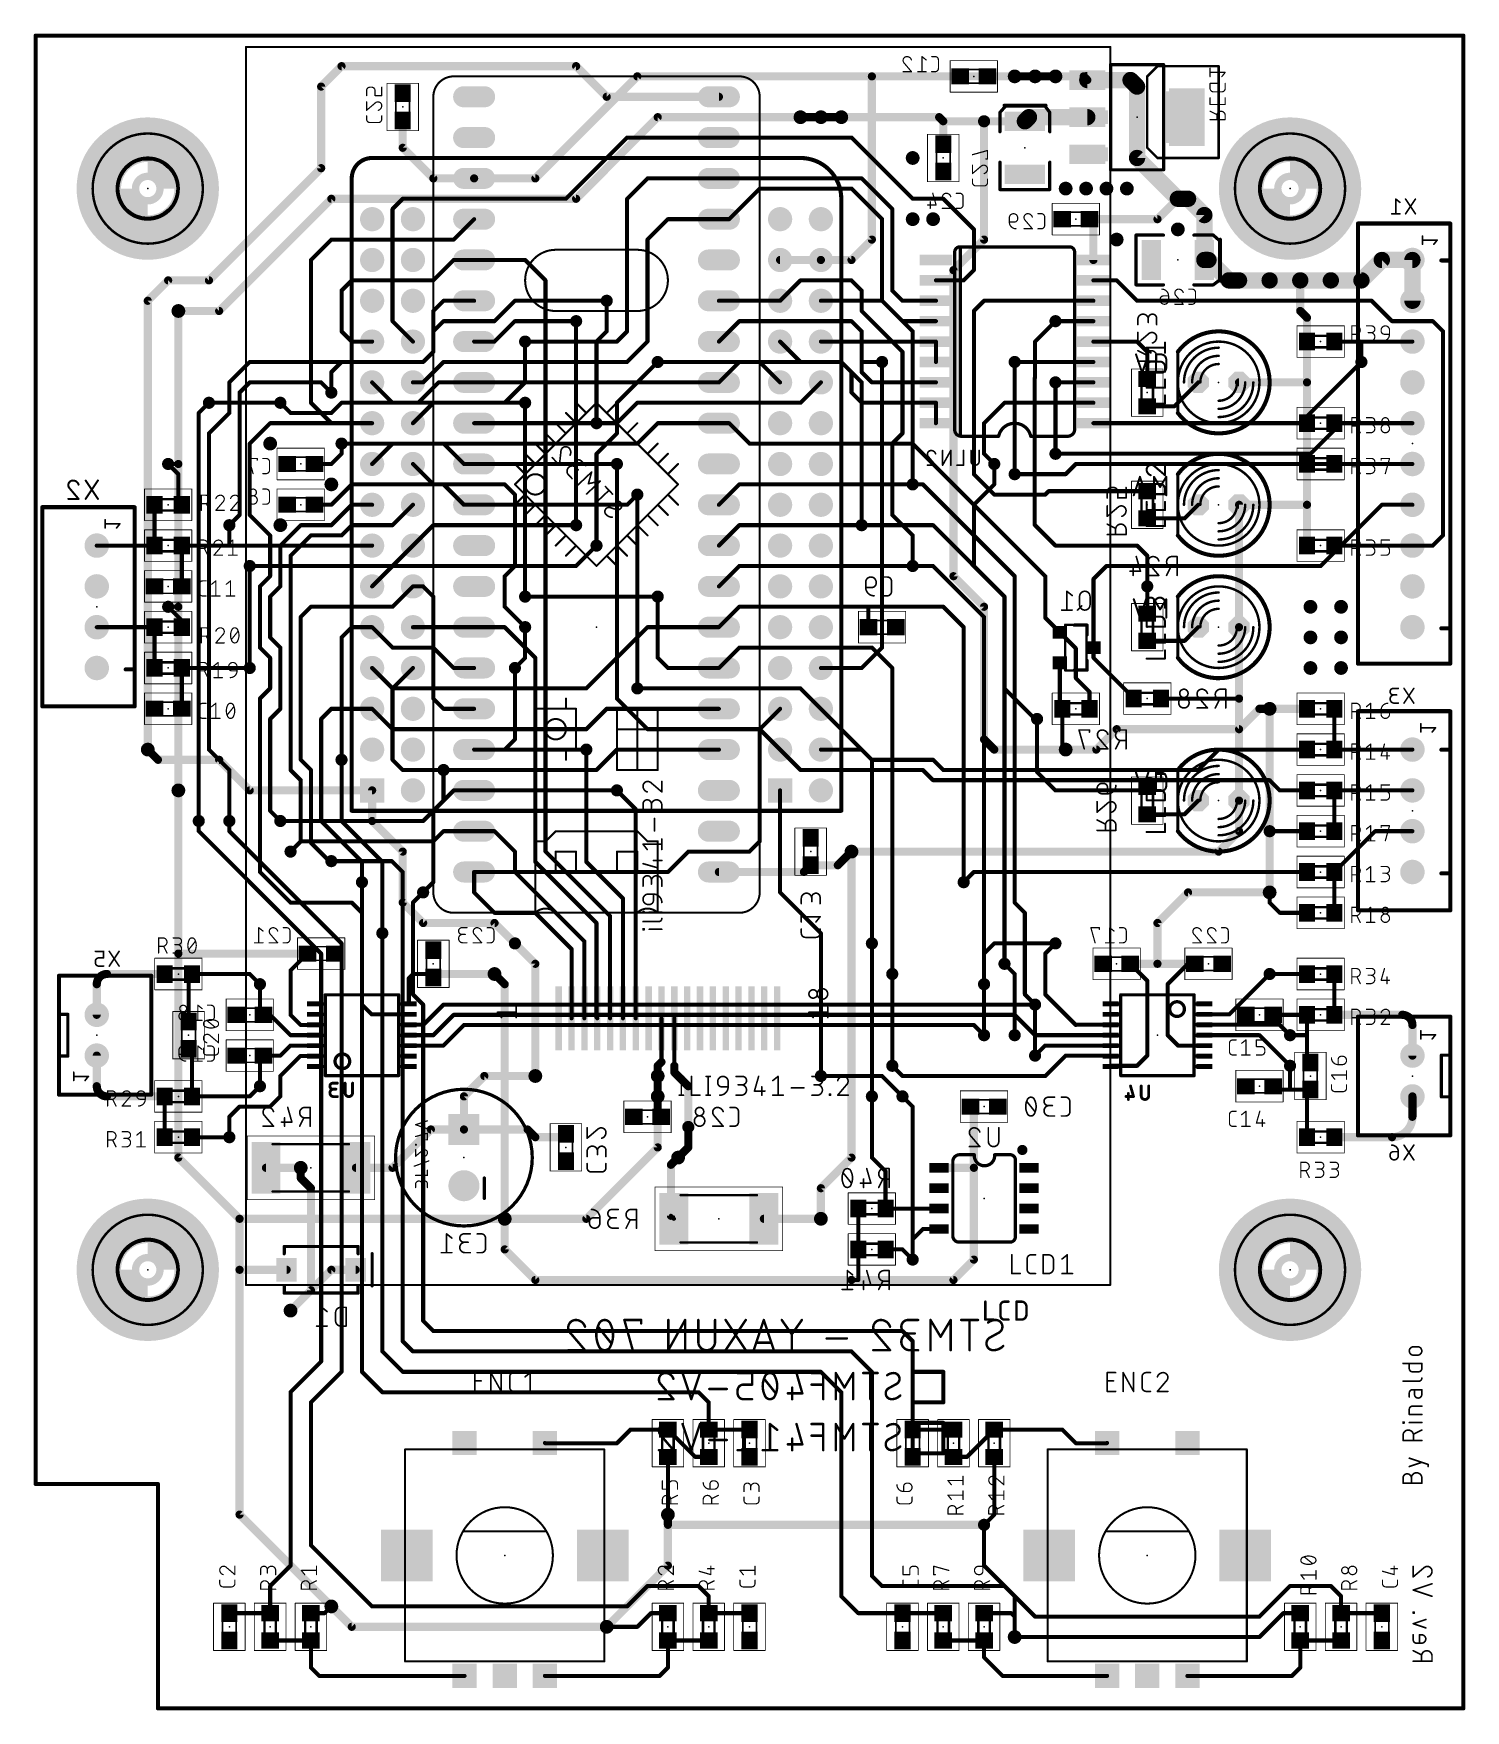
# Model space of a CAD drawing. Extents: x -10 to 79, y 9 to 113.
import ezdxf

# ---------------------------------------------------------------- set-up
doc = ezdxf.new("R2010")
doc.units = 0
for name, color, linetype in [('1', 12, 'CONTINUOUS'), ('16', 132, 'CONTINUOUS'), ('17', 110, 'CONTINUOUS'), ('18', 110, 'CONTINUOUS'), ('20', 31, 'CONTINUOUS'), ('21', 253, 'CONTINUOUS'), ('22', 253, 'CONTINUOUS'), ('23', 53, 'CONTINUOUS'), ('24', 53, 'CONTINUOUS'), ('25', 253, 'CONTINUOUS'), ('26', 253, 'CONTINUOUS'), ('27', 253, 'CONTINUOUS'), ('28', 253, 'CONTINUOUS'), ('39', 12, 'CONTINUOUS'), ('40', 132, 'CONTINUOUS'), ('41', 12, 'CONTINUOUS'), ('42', 132, 'CONTINUOUS'), ('43', 110, 'CONTINUOUS'), ('51', 253, 'CONTINUOUS'), ('52', 253, 'CONTINUOUS')]:
    doc.layers.add(name, color=color, linetype=linetype)

# ---------------------------------------------------------------- blocks, each defined once
blk = doc.blocks.new('RECT')
blk.add_solid([(-0.5, -0.5), (0.5, -0.5), (-0.5, 0.5), (0.5, 0.5)])
blk = doc.blocks.new('SQUAREP')
blk.add_solid([(-0.5, -0.5), (0.5, -0.5), (-0.5, 0.5), (0.5, 0.5)])
blk = doc.blocks.new('ROUNDP')
at = {"const_width": 0.5}
blk.add_lwpolyline([(0, -0.25, 1), (0, 0.25, 1), (0, -0.25)], format="xyb", dxfattribs=at)
blk = doc.blocks.new('OCTAGONP')
at = {"const_width": 0.5}
blk.add_lwpolyline([(-0.25, -0.1036), (-0.25, 0.1036), (-0.1036, 0.25), (0.1036, 0.25), (0.25, 0.1036), (0.25, -0.1036), (0.1036, -0.25), (-0.1036, -0.25), (-0.25, -0.1036), (-0.25, 0.1036)], dxfattribs=at)
blk = doc.blocks.new('LONGP100')
at = {"const_width": 1}
blk.add_lwpolyline([(-0.5, 0), (0.5, 0)], dxfattribs=at)
at = {"const_width": 0.5}
for points in [[(-0.5, 0.25, 1), (-0.5, -0.25)], [(0.5, -0.25, 1), (0.5, 0.25)]]:
    blk.add_lwpolyline(points, format="xyb", dxfattribs=at)
blk = doc.blocks.new('ROUNDV')
at = {"const_width": 0.5}
blk.add_lwpolyline([(0, -0.25, 1), (0, 0.25, 1), (0, -0.25)], format="xyb", dxfattribs=at)

msp = doc.modelspace()

# ---------------------------------------------------------------- linework, layer by layer
at = {"layer": '1'}
for points, const_width in [([(-10.16, 113.03), (78.74, 113.03)], 0.254), ([(-10.16, 22.86), (-10.16, 113.03)], 0.254), ([(78.74, 113.03), (78.74, 8.89)], 0.254), ([(20.955, 104.14), (27.305, 110.49)], 0.508), ([(27.305, 110.49), (41.91, 110.49)], 0.508), ([(41.91, 100.33), (41.91, 110.49)], 0.508), ([(41.91, 110.49), (53.34, 110.49)], 0.508), ([(23.495, 102.87), (28.575, 107.95)], 0.508), ([(28.575, 107.95), (38.735, 107.95)], 0.508), ([(38.735, 107.95), (40.005, 107.95)], 0.508), ([(48.895, 100.33), (48.895, 107.695)], 0.508), ([(17.145, 104.14), (20.955, 104.14)], 0.508), ([(8.255, 102.87), (1.27, 95.885)], 0.508), ([(8.255, 102.87), (23.495, 102.87)], 0.508), ([(17.145, 101.6), (15.875, 100.33)], 0.254), ([(6.985, 99.06), (8.255, 100.33)], 0.254), ([(15.875, 100.33), (8.255, 100.33)], 0.254), ([(40.64, 99.06), (41.91, 100.33)], 0.508), ([(48.895, 100.33), (46.99, 98.425)], 0.508), ([(6.985, 90.17), (6.985, 99.06)], 0.254), ([(14.605, 97.79), (15.875, 99.06)], 0.254), ([(15.875, 99.06), (17.145, 99.06)], 0.254), ([(20.32, 99.06), (17.145, 99.06)], 0.254), ([(21.59, 97.79), (20.32, 99.06)], 0.254), ([(36.195, 99.06), (38.735, 99.06)], 0.508), ([(38.735, 99.06), (40.64, 99.06)], 0.508), ([(73.66, 99.06), (72.39, 97.79)], 1.016), ([(75.565, 99.06), (73.66, 99.06)], 1.016), ([(75.565, 96.52), (75.565, 99.06)], 1.016), ([(46.99, 98.425), (46.99, 79.375)], 0.508), ([(66.675, 97.79), (64.77, 97.79)], 1.016), ([(68.58, 97.79), (66.675, 97.79)], 1.016), ([(70.485, 97.79), (68.58, 97.79)], 1.016), ([(72.39, 97.79), (70.485, 97.79)], 1.016), ([(8.89, 97.155), (9.525, 97.79)], 0.254), ([(8.89, 94.615), (8.89, 97.155)], 0.254), ([(9.525, 97.79), (14.605, 97.79)], 0.254), ([(21.59, 62.23), (21.59, 97.79)], 0.254), ([(68.58, 95.885), (68.58, 97.79)], 0.508), ([(1.27, 95.885), (-1.27, 95.885)], 0.508), ([(14.605, 95.885), (15.24, 96.52)], 0.254), ([(15.24, 96.52), (17.145, 96.52)], 0.254), ([(25.4, 96.52), (25.4, 94.615)], 0.254), ([(38.735, 96.52), (42.545, 96.52)], 0.254), ([(42.545, 96.52), (44.45, 94.615)], 0.254), ([(69, 95.465), (68.58, 95.885)], 0.508), ([(14.605, 93.345), (14.605, 95.885)], 0.254), ([(23.495, 82.55), (23.495, 95.25)], 0.254), ([(53.34, 95.25), (52.07, 93.98)], 0.254), ([(69, 93.98), (69, 95.465)], 0.508), ([(9.525, 93.98), (8.89, 94.615)], 0.254), ([(10.795, 93.98), (9.525, 93.98)], 0.254), ([(20.32, 91.44), (20.32, 93.98)], 0.254), ([(25.4, 94.615), (24.765, 93.98)], 0.254), ([(24.765, 93.98), (24.765, 88.9)], 0.254), ([(36.195, 93.98), (37.465, 92.71)], 0.254), ([(38.735, 93.98), (43.18, 93.98)], 0.254), ([(43.18, 93.98), (43.815, 93.345)], 0.254), ([(44.45, 94.615), (44.45, 85.09)], 0.254), ([(52.07, 93.98), (52.07, 91.735)], 0.254), ([(69, 91.44), (69, 93.98)], 0.508), ([(70.7, 93.98), (72.39, 93.98)], 0.254), ([(72.39, 93.98), (75.565, 93.98)], 0.254), ([(72.39, 92.71), (72.39, 93.98)], 0.254), ([(13.97, 92.71), (14.605, 93.345)], 0.254), ([(43.815, 93.345), (43.815, 88.265)], 0.254), ([(8.255, 92.075), (8.89, 92.71)], 0.254), ([(8.255, 90.805), (8.255, 92.075)], 0.254), ([(8.89, 92.71), (13.97, 92.71)], 0.254), ([(28.575, 92.71), (34.925, 92.71)], 0.254), ([(34.925, 92.71), (36.195, 91.44)], 0.254), ([(37.465, 92.71), (40.005, 92.71)], 0.254), ([(40.005, 92.71), (41.275, 91.44)], 0.254), ([(42.545, 92.71), (42.545, 74.93)], 0.254), ([(50.8, 85.725), (50.8, 92.71)], 0.254), ([(10.795, 91.44), (12.065, 90.17)], 0.254), ([(19.05, 90.17), (20.32, 91.44)], 0.254), ([(26.035, 90.17), (27.305, 91.44)], 0.254), ([(27.305, 91.44), (32.385, 91.44)], 0.254), ([(41.275, 91.44), (41.275, 82.55)], 0.254), ([(52.07, 91.735), (52.0474, 91.7124)], 0.254), ([(52.0474, 91.7124), (52.0474, 82.5726)], 0.254), ([(53.34, 86.995), (53.34, 91.44)], 0.254), ([(64.77, 91.44), (69, 91.44)], 0.508), ([(69, 88.9), (69, 91.44)], 0.508), ([(0.635, 90.17), (5.08, 90.17)], 0.254), ([(8.255, 88.9), (6.985, 90.17)], 0.254), ([(12.065, 90.17), (19.05, 90.17)], 0.254), ([(20.32, 90.17), (20.32, 78.105)], 0.254), ([(26.035, 88.265), (26.035, 90.17)], 0.254), ([(10.795, 88.9), (8.255, 88.9)], 0.254), ([(69, 86.36), (69, 88.9)], 0.508), ([(70.7, 88.9), (75.565, 88.9)], 0.254), ([(15.24, 87.63), (8.89, 87.63)], 0.254), ([(16.51, 86.36), (15.24, 87.63)], 0.254), ([(24.765, 86.995), (26.035, 88.265)], 0.254), ([(43.815, 88.265), (43.18, 87.63)], 0.254), ([(43.18, 87.63), (43.18, 83.185)], 0.254), ([(24.765, 81.28), (24.765, 86.995)], 0.254), ([(-1.27, 85.725), (-1.905, 86.36)], 0.254), ([(-1.27, 84.035), (-1.27, 85.725)], 0.254), ([(13.335, 86.36), (14.605, 85.09)], 0.254), ([(17.145, 86.36), (16.51, 86.36)], 0.254), ([(26.035, 71.755), (26.035, 86.36)], 0.254), ([(49.53, 86.36), (49.53, 85.09)], 0.254), ([(69, 83.82), (69, 86.36)], 0.508), ([(70.7, 86.36), (75.565, 86.36)], 0.254), ([(14.605, 85.09), (19.05, 85.09)], 0.254), ([(19.05, 85.09), (19.685, 84.455)], 0.254), ([(19.685, 84.455), (19.685, 80.01)], 0.254), ([(27.305, 84.455), (27.305, 72.39)], 0.254), ([(49.53, 85.09), (48.26, 83.82)], 0.254), ([(-2.755, 81.28), (-2.755, 83.82)], 0.254), ([(-1.055, 83.82), (-1.27, 84.035)], 0.254), ([(48.26, 83.82), (48.26, 80.01)], 0.254), ([(64.77, 83.82), (64.77, 76.2)], 0.508), ([(64.77, 83.82), (69, 83.82)], 0.508), ([(69, 81.28), (69, 83.82)], 0.508), ([(1.905, 82.55), (1.905, 81.28)], 0.254), ([(43.18, 83.185), (44.45, 81.915)], 0.254), ([(52.0474, 82.5726), (53.34, 81.28)], 0.254), ([(44.45, 81.915), (44.45, 80.01)], 0.254), ([(-6.35, 81.28), (-2.755, 81.28)], 0.254), ([(-1.055, 78.74), (-1.055, 81.28)], 0.254), ([(1.905, 81.28), (-1.055, 81.28)], 0.254), ([(10.795, 81.28), (1.905, 81.28)], 0.254), ([(13.335, 81.28), (12.065, 80.01)], 0.254), ([(53.34, 81.28), (58.42, 81.28)], 0.254), ([(58.42, 81.28), (59.055, 80.645)], 0.254), ([(59.055, 78.74), (59.055, 80.645)], 0.254), ([(75.565, 81.28), (70.7, 81.28)], 0.254), ([(12.065, 80.01), (3.175, 80.01)], 0.254), ([(19.685, 80.01), (19.05, 79.375)], 0.254), ([(19.05, 79.375), (19.05, 77.47)], 0.254), ([(46.99, 79.375), (48.895, 77.47)], 0.508), ([(48.26, 80.01), (50.165, 78.105)], 0.254), ([(13.335, 78.74), (13.97, 78.74)], 0.254), ([(13.97, 78.74), (14.605, 78.105)], 0.254), ([(-1.055, 76.62), (-1.905, 77.47)], 0.254), ([(14.605, 78.105), (14.605, 71.755)], 0.254), ([(19.05, 77.47), (20.32, 76.2)], 0.254), ([(28.575, 78.105), (28.575, 74.295)], 0.254), ([(48.895, 77.47), (48.895, 69.215)], 0.508), ([(50.165, 78.105), (50.165, 72.39)], 0.254), ([(-6.35, 76.2), (-2.755, 76.2)], 0.254), ([(-2.755, 76.2), (-2.755, 73.66)], 0.254), ([(-1.055, 76.2), (-1.055, 76.62)], 0.254), ([(8.89, 75.565), (9.525, 76.2)], 0.254), ([(9.525, 76.2), (10.795, 76.2)], 0.254), ([(19.05, 76.2), (17.145, 76.2)], 0.254), ([(20.955, 74.295), (19.05, 76.2)], 0.254), ([(8.89, 67.945), (8.89, 75.565)], 0.254), ([(20.955, 61.595), (20.955, 74.295)], 0.254), ([(28.575, 74.295), (29.21, 73.66)], 0.254), ([(42.545, 74.93), (41.275, 73.66)], 0.254), ([(-1.055, 71.12), (-1.055, 73.66)], 0.254), ([(-1.055, 73.66), (3.175, 73.66)], 0.254), ([(12.065, 72.39), (13.335, 73.66)], 0.254), ([(19.685, 73.66), (19.685, 69.215)], 0.254), ([(29.21, 73.66), (32.385, 73.66)], 0.254), ([(41.275, 73.66), (38.735, 73.66)], 0.254), ([(12.065, 67.945), (12.065, 72.39)], 0.254), ([(50.165, 72.39), (52.07, 70.485)], 0.254), ([(14.605, 71.755), (15.24, 71.12)], 0.254), ([(15.24, 71.12), (17.145, 71.12)], 0.254), ([(27.94, 69.85), (26.035, 71.755)], 0.254), ([(38.735, 71.12), (41.91, 67.945)], 0.254), ([(64.77, 69.85), (66.04, 71.12)], 0.508), ([(66.04, 71.12), (66.675, 71.12)], 0.508), ([(66.675, 71.12), (69, 71.12)], 0.508), ([(70.7, 68.58), (70.7, 71.12)], 0.254), ([(34.925, 69.85), (27.94, 69.85)], 0.254), ([(36.195, 68.58), (34.925, 69.85)], 0.254), ([(52.07, 70.485), (52.1942, 70.485)], 0.254), ([(55.88, 68.58), (57.15, 69.85)], 0.508), ([(57.15, 69.85), (64.77, 69.85)], 0.508), ([(19.685, 69.215), (19.05, 68.58)], 0.254), ([(48.895, 69.215), (49.53, 68.58)], 0.508), ([(-2.54, 67.945), (-3.175, 68.58)], 0.508), ([(1.27, 67.945), (-2.54, 67.945)], 0.508), ([(3.175, 66.04), (1.27, 67.945)], 0.508), ([(12.7, 67.31), (12.065, 67.945)], 0.254), ([(19.05, 68.58), (17.145, 68.58)], 0.254), ([(24.13, 61.595), (24.13, 68.58)], 0.254), ([(37.465, 67.31), (36.195, 68.58)], 0.254), ([(41.91, 67.945), (45.72, 67.945)], 0.254), ([(45.72, 67.945), (46.355, 67.31)], 0.254), ([(49.53, 68.58), (53.975, 68.58)], 0.508), ([(53.975, 68.58), (55.88, 68.58)], 0.508), ([(62.23, 67.31), (63.5, 68.58)], 0.254), ([(69, 68.58), (63.5, 68.58)], 0.254), ([(75.565, 68.58), (70.7, 68.58)], 0.254), ([(15.24, 67.31), (12.7, 67.31)], 0.254), ([(45.085, 67.31), (37.465, 67.31)], 0.254), ([(45.72, 66.675), (45.085, 67.31)], 0.254), ([(46.355, 67.31), (62.23, 67.31)], 0.254), ([(10.795, 66.04), (3.175, 66.04)], 0.508), ([(13.97, 64.135), (15.875, 66.04)], 0.254), ([(15.875, 66.04), (17.145, 66.04)], 0.254), ([(27.21, 64.865), (26.035, 66.04)], 0.254), ([(36.195, 66.04), (36.195, 59.69)], 0.254), ([(66.675, 66.675), (45.72, 66.675)], 0.254), ([(67.31, 66.04), (66.675, 66.675)], 0.254), ([(69, 66.04), (67.31, 66.04)], 0.254), ([(75.565, 66.04), (70.7, 66.04)], 0.254), ([(70.7, 66.04), (70.7, 63.5)], 0.254), ([(27.21, 51.85), (27.21, 64.865)], 0.254), ([(64.77, 63.5), (64.77, 65.405)], 0.508), ([(0, 63.5), (0, 64.135)], 0.254), ([(1.905, 63.5), (1.905, 64.135)], 0.254), ([(5.08, 64.135), (13.97, 64.135)], 0.254), ([(63.5, 62.23), (64.77, 63.5)], 0.508), ([(7.62, 55.88), (0, 63.5)], 0.254), ([(8.89, 56.515), (1.905, 63.5)], 0.254), ([(6.35, 62.865), (5.715, 62.23)], 0.254), ([(14.605, 62.865), (6.35, 62.865)], 0.254), ([(15.24, 63.5), (14.605, 62.865)], 0.254), ([(15.24, 63.5), (17.145, 63.5)], 0.254), ([(18.415, 63.5), (17.145, 63.5)], 0.254), ([(19.685, 62.23), (18.415, 63.5)], 0.254), ([(69, 63.5), (66.675, 63.5)], 0.254), ([(70.7, 60.96), (73.24, 63.5)], 0.254), ([(73.24, 63.5), (75.565, 63.5)], 0.254), ([(8.255, 61.6358), (12.0242, 61.6358)], 0.254), ([(12.0242, 61.6358), (12.7, 60.96)], 0.254), ([(19.685, 60.96), (19.685, 62.23)], 0.254), ([(24.765, 57.785), (20.955, 61.595)], 0.254), ([(25.61, 58.21), (21.59, 62.23)], 0.254), ([(26.41, 59.315), (24.13, 61.595)], 0.254), ([(40.64, 62.23), (63.5, 62.23)], 0.508), ([(40.64, 43.18), (40.64, 62.23)], 0.508), ([(12.7, 60.96), (12.7, 31.75)], 0.254), ([(17.145, 59.69), (17.145, 60.96)], 0.254), ([(24.01, 56.635), (19.685, 60.96)], 0.254), ([(48.26, 60.96), (47.625, 60.325)], 0.254), ([(69, 60.96), (48.26, 60.96)], 0.254), ([(70.7, 58.42), (70.7, 60.96)], 0.254), ([(10.16, 29.845), (10.16, 60.325)], 0.254), ([(13.97, 59.69), (13.335, 59.055)], 0.254), ([(18.415, 58.42), (17.145, 59.69)], 0.254), ([(36.195, 59.69), (38.735, 57.15)], 0.254), ([(66.675, 59.69), (66.675, 59.055)], 0.254), ([(13.335, 59.055), (13.335, 53.34)], 0.254), ([(20.955, 58.42), (18.415, 58.42)], 0.254), ([(23.21, 56.165), (20.955, 58.42)], 0.254), ([(26.41, 51.85), (26.41, 59.315)], 0.254), ([(66.675, 59.055), (67.31, 58.42)], 0.254), ([(67.31, 58.42), (69, 58.42)], 0.254), ([(24.765, 51.895), (24.765, 57.785)], 0.254), ([(25.61, 51.85), (25.61, 58.21)], 0.254), ([(8.89, 29.845), (8.89, 56.515)], 0.254), ([(11.43, 31.115), (11.43, 57.15)], 0.254), ([(19.685, 56.515), (20.955, 55.245)], 0.508), ([(24.01, 51.85), (24.01, 56.635)], 0.254), ([(38.735, 57.15), (38.735, 48.26)], 0.254), ([(41.91, 56.515), (41.91, 46.99)], 0.254), ([(49.53, 56.515), (48.895, 55.88)], 0.254), ([(53.34, 56.515), (49.53, 56.515)], 0.254), ([(7.62, 30.48), (7.62, 55.88)], 0.254), ([(20.955, 55.245), (20.955, 48.26)], 0.508), ([(23.21, 51.85), (23.21, 56.165)], 0.254), ([(48.895, 55.88), (48.895, 53.975)], 0.254), ([(50.165, 55.245), (50.8, 54.61)], 0.254), ([(-2.12, 54.61), (-5.715, 54.61)], 0.508), ([(-0.635, 54.395), (-0.42, 54.61)], 0.254), ([(-0.635, 51.65), (-0.635, 54.395)], 0.254), ([(-0.42, 54.61), (3.175, 54.61)], 0.254), ([(3.175, 54.61), (3.81, 53.975)], 0.254), ([(19.05, 53.975), (18.415, 54.61)], 0.508), ([(43.18, 54.61), (43.18, 48.895)], 0.254), ([(50.8, 54.61), (50.8, 50.8)], 0.254), ([(66.675, 54.61), (69, 54.61)], 0.254), ([(70.7, 52.07), (70.7, 54.61)], 0.254), ([(-6.35, 53.975), (-6.35, 52.07)], 0.508), ([(13.335, 53.34), (13.97, 52.705)], 0.254), ([(19.05, 39.37), (19.05, 53.975)], 0.508), ([(48.895, 50.8), (48.895, 53.975)], 0.254), ([(13.97, 52.705), (13.97, 33.02)], 0.254), ([(52.07, 49.53), (52.07, 52.705)], 0.254), ([(69, 52.07), (66.89, 52.07)], 0.254), ([(69, 50.8), (69, 52.07)], 0.254), ([(70.7, 52.07), (74.93, 52.07)], 0.508), ([(24.81, 51.85), (24.765, 51.895)], 0.254), ([(28.81, 49.13), (28.81, 51.85)], 0.254), ([(29.61, 48.895), (29.61, 51.85)], 0.254), ([(75.565, 51.435), (75.565, 49.53)], 0.508), ([(67.945, 50.8), (69, 50.8)], 0.254), ([(69, 49.325), (69, 50.8)], 0.254), ([(-6.35, 47.625), (-6.35, 49.53)], 0.508), ([(-0.635, 49.95), (-0.42, 49.735)], 0.254), ([(-0.42, 49.735), (-0.42, 46.99)], 0.254), ([(28.81, 49.13), (28.575, 48.895)], 0.508), ([(28.575, 48.26), (28.575, 48.895)], 0.508), ([(29.61, 48.495), (29.61, 48.895)], 0.508), ([(28.575, 46.99), (28.575, 48.26)], 0.508), ([(30.48, 47.625), (29.61, 48.495)], 0.508), ([(67.945, 48.895), (67.945, 47.41)], 0.254), ([(-2.12, 46.99), (-5.715, 46.99)], 0.508), ([(-2.12, 44.45), (-2.12, 46.99)], 0.254), ([(-0.42, 46.99), (3.175, 46.99)], 0.254), ([(3.175, 46.99), (3.81, 47.625)], 0.254), ([(30.48, 45.085), (30.48, 47.625)], 0.508), ([(44.45, 46.355), (43.815, 46.99)], 0.254), ([(67.105, 47.41), (66.89, 47.625)], 0.254), ([(67.945, 47.41), (67.105, 47.41)], 0.254), ([(69.215, 47.41), (67.945, 47.41)], 0.254), ([(69, 47.195), (69.215, 47.41)], 0.254), ([(69, 44.45), (69, 47.195)], 0.254), ([(75.565, 45.72), (75.565, 46.99)], 0.508), ([(44.45, 36.83), (44.45, 46.355)], 0.254), ([(30.48, 43.815), (30.48, 45.085)], 0.508), ([(1.905, 44.45), (-0.42, 44.45)], 0.254), ([(29.845, 43.18), (30.48, 43.815)], 0.508), ([(70.7, 44.45), (74.295, 44.45)], 0.508), ([(38.735, 41.275), (40.64, 43.18)], 0.508), ([(6.35, 42.545), (6.35, 41.91)], 0.508), ([(6.35, 41.91), (6.985, 41.275)], 0.508), ([(6.985, 41.275), (6.985, 34.925)], 0.508), ([(38.735, 39.37), (38.735, 41.275)], 0.508), ([(6.985, 34.925), (5.715, 33.655)], 0.508), ([(13.97, 33.02), (14.605, 32.385)], 0.254), ([(14.605, 32.385), (43.815, 32.385)], 0.254), ([(43.815, 32.385), (44.45, 31.75)], 0.254), ([(13.335, 31.115), (12.7, 31.75)], 0.254), ([(44.45, 31.75), (44.45, 26.25)], 0.254), ([(5.715, 28.575), (7.62, 30.48)], 0.254), ([(12.7, 29.845), (11.43, 31.115)], 0.254), ([(13.335, 31.115), (40.64, 31.115)], 0.254), ([(41.91, 29.845), (40.64, 31.115)], 0.254), ([(8.89, 29.845), (6.985, 27.94)], 0.254), ([(10.16, 29.845), (11.43, 28.575)], 0.254), ([(12.7, 29.845), (38.735, 29.845)], 0.254), ([(40.005, 28.575), (38.735, 29.845)], 0.254), ([(41.91, 17.145), (41.91, 29.845)], 0.254), ([(5.715, 28.575), (5.715, 17.78)], 0.254), ([(11.43, 28.575), (31.115, 28.575)], 0.254), ([(31.115, 28.575), (31.75, 27.94)], 0.254), ([(40.005, 15.875), (40.005, 28.575)], 0.254), ([(6.985, 27.94), (6.985, 19.05)], 0.254), ([(31.75, 27.94), (31.75, 26.25)], 0.254), ([(26.885, 26.25), (26.035, 25.4)], 0.254), ([(29.21, 26.25), (26.885, 26.25)], 0.254), ([(30.91, 24.55), (29.21, 26.25)], 0.254), ([(34.29, 26.25), (31.75, 26.25)], 0.254), ([(44.45, 26.25), (46.99, 26.25)], 0.254), ([(49.53, 26.25), (47.83, 24.55)], 0.254), ([(49.53, 26.25), (53.76, 26.25)], 0.254), ([(53.76, 26.25), (54.61, 25.4)], 0.254), ([(21.565, 25.4), (21.55, 25.415)], 0.254), ([(26.035, 25.4), (21.565, 25.4)], 0.254), ([(54.61, 25.4), (56.54, 25.4)], 0.254), ([(56.54, 25.4), (56.555, 25.415)], 0.254), ([(29.21, 24.55), (29.21, 20.955)], 0.254), ([(31.75, 24.55), (30.91, 24.55)], 0.254), ([(47.83, 24.55), (46.99, 24.55)], 0.254), ([(49.53, 24.55), (49.53, 20.955)], 0.254), ([(-2.54, 22.86), (-10.16, 22.86)], 0.254), ([(-2.54, 8.89), (-2.54, 22.86)], 0.254), ([(49.53, 20.955), (48.895, 20.32)], 0.254), ([(6.985, 19.05), (10.795, 15.24)], 0.254), ([(5.715, 17.78), (4.445, 16.51)], 0.254), ([(41.91, 17.145), (42.545, 16.51)], 0.254), ([(4.445, 16.51), (4.445, 14.82)], 0.254), ([(26.67, 15.24), (27.94, 16.51)], 0.254), ([(27.94, 16.51), (31.115, 16.51)], 0.254), ([(31.115, 16.51), (31.75, 15.875)], 0.254), ([(31.75, 15.875), (31.75, 14.82)], 0.254), ([(41.06, 14.82), (40.005, 15.875)], 0.254), ([(42.545, 16.51), (50.165, 16.51)], 0.254), ([(50.165, 16.51), (52.07, 14.605)], 0.254), ([(66.04, 14.605), (67.945, 16.51)], 0.254), ([(67.945, 16.51), (70.485, 16.51)], 0.254), ([(70.485, 16.51), (71.12, 15.875)], 0.254), ([(71.12, 15.875), (71.12, 14.82)], 0.254), ([(1.905, 14.82), (4.445, 14.82)], 0.254), ([(6.985, 14.82), (7.835, 14.82)], 0.254), ([(7.835, 14.82), (8.255, 15.24)], 0.254), ([(10.795, 15.24), (26.67, 15.24)], 0.254), ([(28.155, 14.82), (27.305, 13.97)], 0.254), ([(29.21, 14.82), (28.155, 14.82)], 0.254), ([(31.75, 14.82), (34.29, 14.82)], 0.254), ([(43.815, 14.82), (41.06, 14.82)], 0.254), ([(46.355, 14.82), (43.815, 14.82)], 0.254), ([(48.895, 14.82), (50.585, 14.82)], 0.254), ([(50.585, 14.82), (50.8, 14.605)], 0.254), ([(50.8, 14.605), (50.8, 13.335)], 0.254), ([(52.07, 14.605), (66.04, 14.605)], 0.254), ([(66.04, 13.335), (67.525, 14.82)], 0.254), ([(67.525, 14.82), (68.58, 14.82)], 0.254), ([(71.12, 14.82), (73.66, 14.82)], 0.254), ([(27.305, 13.97), (25.4, 13.97)], 0.254), ([(4.445, 13.12), (6.985, 13.12)], 0.254), ([(6.985, 11.43), (6.985, 13.12)], 0.254), ([(29.21, 11.43), (29.21, 13.12)], 0.254), ([(29.21, 13.12), (31.75, 13.12)], 0.254), ([(48.895, 13.12), (46.355, 13.12)], 0.254), ([(48.895, 12.065), (48.895, 13.12)], 0.254), ([(50.8, 13.335), (66.04, 13.335)], 0.254), ([(68.58, 11.43), (68.58, 13.12)], 0.254), ([(68.58, 13.12), (71.12, 13.12)], 0.254), ([(7.5, 10.915), (6.985, 11.43)], 0.254), ([(28.695, 10.915), (29.21, 11.43)], 0.254), ([(50.045, 10.915), (48.895, 12.065)], 0.254), ([(68.065, 10.915), (68.58, 11.43)], 0.254), ([(16.55, 10.915), (7.5, 10.915)], 0.254), ([(21.55, 10.915), (28.695, 10.915)], 0.254), ([(56.555, 10.915), (50.045, 10.915)], 0.254), ([(61.555, 10.915), (68.065, 10.915)], 0.254), ([(78.74, 8.89), (-2.54, 8.89)], 0.254)]:
    msp.add_lwpolyline(points, dxfattribs=dict(at, const_width=const_width))
for points, const_width in [([(-10.16, 113.0935, 1), (-10.16, 112.9665)], 0.127), ([(-10.0965, 113.03, 1), (-10.2235, 113.03)], 0.127), ([(78.8035, 113.03, 1), (78.6765, 113.03)], 0.127), ([(78.74, 112.9665, 1), (78.74, 113.0935)], 0.127), ([(27.305, 110.617, 1), (27.305, 110.363)], 0.254), ([(27.3948, 110.4002, 1), (27.2152, 110.5798)], 0.254), ([(42.037, 110.49, 1), (41.783, 110.49)], 0.254), ([(41.91, 110.617, 1), (41.91, 110.363)], 0.254), ([(41.91, 110.363, 1), (41.91, 110.617)], 0.254), ([(53.34, 110.363, 1), (53.34, 110.617)], 0.254), ([(28.575, 108.077, 1), (28.575, 107.823)], 0.254), ([(28.6648, 107.8602, 1), (28.4852, 108.0398)], 0.254), ([(38.735, 108.077, 1), (38.735, 107.823)], 0.254), ([(38.735, 107.823, 1), (38.735, 108.077)], 0.254), ([(40.005, 107.823, 1), (40.005, 108.077)], 0.254), ([(49.022, 107.695, 1), (48.768, 107.695)], 0.254), ([(17.145, 104.267, 1), (17.145, 104.013)], 0.254), ([(20.8652, 104.2298, 1), (21.0448, 104.0502)], 0.254), ([(20.955, 104.013, 1), (20.955, 104.267)], 0.254), ([(8.255, 102.997, 1), (8.255, 102.743)], 0.254), ([(8.3448, 102.7802, 1), (8.1652, 102.9598)], 0.254), ([(23.4052, 102.9598, 1), (23.5848, 102.7802)], 0.254), ([(23.495, 102.743, 1), (23.495, 102.997)], 0.254), ([(17.1899, 101.5551, 1), (17.1001, 101.6449)], 0.127), ([(8.255, 100.3935, 1), (8.255, 100.2665)], 0.127), ([(8.2999, 100.2851, 1), (8.2101, 100.3749)], 0.127), ([(15.8301, 100.3749, 1), (15.9199, 100.2851)], 0.127), ([(15.875, 100.2665, 1), (15.875, 100.3935)], 0.127), ([(41.783, 100.33, 1), (42.037, 100.33)], 0.254), ([(41.9998, 100.2402, 1), (41.8202, 100.4198)], 0.254), ([(48.768, 100.33, 1), (49.022, 100.33)], 0.254), ([(48.9848, 100.2402, 1), (48.8052, 100.4198)], 0.254), ([(7.0485, 99.06, 1), (6.9215, 99.06)], 0.127), ([(15.875, 99.1235, 1), (15.875, 98.9965)], 0.127), ([(15.9199, 99.0151, 1), (15.8301, 99.1049)], 0.127), ([(17.145, 99.1235, 1), (17.145, 98.9965)], 0.127), ([(17.145, 98.9965, 1), (17.145, 99.1235)], 0.127), ([(20.3649, 99.1049, 1), (20.2751, 99.0151)], 0.127), ([(20.32, 98.9965, 1), (20.32, 99.1235)], 0.127), ([(36.195, 99.187, 1), (36.195, 98.933)], 0.254), ([(38.735, 99.187, 1), (38.735, 98.933)], 0.254), ([(38.735, 98.933, 1), (38.735, 99.187)], 0.254), ([(40.5502, 99.1498, 1), (40.7298, 98.9702)], 0.254), ([(40.64, 98.933, 1), (40.64, 99.187)], 0.254), ([(73.66, 99.314, 1), (73.66, 98.806)], 0.508), ([(73.8396, 98.8804, 1), (73.4804, 99.2396)], 0.508), ([(75.819, 99.06, 1), (75.311, 99.06)], 0.508), ([(75.565, 98.806, 1), (75.565, 99.314)], 0.508), ([(6.9401, 99.1049, 1), (7.0299, 99.0151)], 0.127), ([(47.117, 98.425, 1), (46.863, 98.425)], 0.254), ([(46.9002, 98.5148, 1), (47.0798, 98.3352)], 0.254), ([(64.77, 98.044, 1), (64.77, 97.536)], 0.508), ([(66.675, 98.044, 1), (66.675, 97.536)], 0.508), ([(66.675, 97.536, 1), (66.675, 98.044)], 0.508), ([(68.58, 98.044, 1), (68.58, 97.536)], 0.508), ([(68.58, 97.536, 1), (68.58, 98.044)], 0.508), ([(70.485, 98.044, 1), (70.485, 97.536)], 0.508), ([(70.485, 97.536, 1), (70.485, 98.044)], 0.508), ([(72.2104, 97.9696, 1), (72.5696, 97.6104)], 0.508), ([(72.39, 97.536, 1), (72.39, 98.044)], 0.508), ([(8.9535, 97.155, 1), (8.8265, 97.155)], 0.127), ([(8.8451, 97.1999, 1), (8.9349, 97.1101)], 0.127), ([(9.525, 97.8535, 1), (9.525, 97.7265)], 0.127), ([(9.5699, 97.7451, 1), (9.4801, 97.8349)], 0.127), ([(14.5601, 97.8349, 1), (14.6499, 97.7451)], 0.127), ([(14.605, 97.7265, 1), (14.605, 97.8535)], 0.127), ([(21.6535, 97.79, 1), (21.5265, 97.79)], 0.127), ([(21.5451, 97.7451, 1), (21.6349, 97.8349)], 0.127), ([(68.707, 97.79, 1), (68.453, 97.79)], 0.254), ([(-1.27, 96.012, 1), (-1.27, 95.758)], 0.254), ([(1.1802, 95.9748, 1), (1.3598, 95.7952)], 0.254), ([(1.27, 95.758, 1), (1.27, 96.012)], 0.254), ([(15.24, 96.5835, 1), (15.24, 96.4565)], 0.127), ([(15.2849, 96.4751, 1), (15.1951, 96.5649)], 0.127), ([(17.145, 96.4565, 1), (17.145, 96.5835)], 0.127), ([(25.4635, 96.52, 1), (25.3365, 96.52)], 0.127), ([(38.735, 96.5835, 1), (38.735, 96.4565)], 0.127), ([(42.5899, 96.5649, 1), (42.5001, 96.4751)], 0.127), ([(42.545, 96.4565, 1), (42.545, 96.5835)], 0.127), ([(68.6698, 95.9748, 1), (68.4902, 95.7952)], 0.254), ([(75.311, 96.52, 1), (75.819, 96.52)], 0.508), ([(14.6685, 95.885, 1), (14.5415, 95.885)], 0.127), ([(14.5601, 95.9299, 1), (14.6499, 95.8401)], 0.127), ([(23.5585, 95.25, 1), (23.4315, 95.25)], 0.127), ([(53.3849, 95.2051, 1), (53.2951, 95.2949)], 0.127), ([(68.453, 95.885, 1), (68.707, 95.885)], 0.254), ([(69.127, 95.465, 1), (68.873, 95.465)], 0.254), ([(68.9102, 95.3752, 1), (69.0898, 95.5548)], 0.254), ([(8.9349, 94.6599, 1), (8.8451, 94.5701)], 0.127), ([(8.8265, 94.615, 1), (8.9535, 94.615)], 0.127), ([(9.525, 94.0435, 1), (9.525, 93.9165)], 0.127), ([(9.4801, 93.9351, 1), (9.5699, 94.0249)], 0.127), ([(10.795, 93.9165, 1), (10.795, 94.0435)], 0.127), ([(20.3835, 93.98, 1), (20.2565, 93.98)], 0.127), ([(24.8285, 93.98, 1), (24.7015, 93.98)], 0.127), ([(24.7201, 94.0249, 1), (24.8099, 93.9351)], 0.127), ([(25.3365, 94.615, 1), (25.4635, 94.615)], 0.127), ([(25.4449, 94.5701, 1), (25.3551, 94.6599)], 0.127), ([(36.2399, 94.0249, 1), (36.1501, 93.9351)], 0.127), ([(38.735, 94.0435, 1), (38.735, 93.9165)], 0.127), ([(43.2249, 94.0249, 1), (43.1351, 93.9351)], 0.127), ([(43.18, 93.9165, 1), (43.18, 94.0435)], 0.127), ([(44.5135, 94.615, 1), (44.3865, 94.615)], 0.127), ([(44.4051, 94.5701, 1), (44.4949, 94.6599)], 0.127), ([(52.1335, 93.98, 1), (52.0065, 93.98)], 0.127), ([(52.0251, 94.0249, 1), (52.1149, 93.9351)], 0.127), ([(69.127, 93.98, 1), (68.873, 93.98)], 0.254), ([(68.873, 93.98, 1), (69.127, 93.98)], 0.254), ([(70.7, 94.0435, 1), (70.7, 93.9165)], 0.127), ([(72.39, 94.0435, 1), (72.39, 93.9165)], 0.127), ([(72.4535, 93.98, 1), (72.3265, 93.98)], 0.127), ([(72.39, 93.9165, 1), (72.39, 94.0435)], 0.127), ([(75.565, 93.9165, 1), (75.565, 94.0435)], 0.127), ([(14.5415, 93.345, 1), (14.6685, 93.345)], 0.127), ([(14.6499, 93.3001, 1), (14.5601, 93.3899)], 0.127), ([(43.8785, 93.345, 1), (43.7515, 93.345)], 0.127), ([(43.7701, 93.3001, 1), (43.8599, 93.3899)], 0.127), ([(8.3185, 92.075, 1), (8.1915, 92.075)], 0.127), ([(8.2101, 92.1199, 1), (8.2999, 92.0301)], 0.127), ([(8.89, 92.7735, 1), (8.89, 92.6465)], 0.127), ([(8.9349, 92.6651, 1), (8.8451, 92.7549)], 0.127), ([(13.9251, 92.7549, 1), (14.0149, 92.6651)], 0.127), ([(13.97, 92.6465, 1), (13.97, 92.7735)], 0.127), ([(28.575, 92.7735, 1), (28.575, 92.6465)], 0.127), ([(34.9699, 92.7549, 1), (34.8801, 92.6651)], 0.127), ([(34.925, 92.6465, 1), (34.925, 92.7735)], 0.127), ([(37.465, 92.7735, 1), (37.465, 92.6465)], 0.127), ([(37.4201, 92.6651, 1), (37.5099, 92.7549)], 0.127), ([(40.0499, 92.7549, 1), (39.9601, 92.6651)], 0.127), ([(40.005, 92.6465, 1), (40.005, 92.7735)], 0.127), ([(42.6085, 92.71, 1), (42.4815, 92.71)], 0.127), ([(50.8635, 92.71, 1), (50.7365, 92.71)], 0.127), ([(72.3265, 92.71, 1), (72.4535, 92.71)], 0.127), ([(8.1915, 90.805, 1), (8.3185, 90.805)], 0.127), ([(10.8399, 91.4849, 1), (10.7501, 91.3951)], 0.127), ([(20.2565, 91.44, 1), (20.3835, 91.44)], 0.127), ([(20.3649, 91.3951, 1), (20.2751, 91.4849)], 0.127), ([(27.305, 91.5035, 1), (27.305, 91.3765)], 0.127), ([(27.3499, 91.3951, 1), (27.2601, 91.4849)], 0.127), ([(32.385, 91.3765, 1), (32.385, 91.5035)], 0.127), ([(36.1501, 91.3951, 1), (36.2399, 91.4849)], 0.127), ([(41.3385, 91.44, 1), (41.2115, 91.44)], 0.127), ([(41.2301, 91.3951, 1), (41.3199, 91.4849)], 0.127), ([(52.1109, 91.7124, 1), (51.9839, 91.7124)], 0.127), ([(52.0025, 91.7573, 1), (52.0923, 91.6675)], 0.127), ([(52.0065, 91.735, 1), (52.1335, 91.735)], 0.127), ([(52.1149, 91.6901, 1), (52.0251, 91.7799)], 0.127), ([(53.4035, 91.44, 1), (53.2765, 91.44)], 0.127), ([(64.77, 91.567, 1), (64.77, 91.313)], 0.254), ([(69.127, 91.44, 1), (68.873, 91.44)], 0.254), ([(68.873, 91.44, 1), (69.127, 91.44)], 0.254), ([(69, 91.313, 1), (69, 91.567)], 0.254), ([(0.635, 90.2335, 1), (0.635, 90.1065)], 0.127), ([(5.08, 90.1065, 1), (5.08, 90.2335)], 0.127), ([(7.0299, 90.2149, 1), (6.9401, 90.1251)], 0.127), ([(6.9215, 90.17, 1), (7.0485, 90.17)], 0.127), ([(12.065, 90.2335, 1), (12.065, 90.1065)], 0.127), ([(12.0201, 90.1251, 1), (12.1099, 90.2149)], 0.127), ([(19.0051, 90.2149, 1), (19.0949, 90.1251)], 0.127), ([(19.05, 90.1065, 1), (19.05, 90.2335)], 0.127), ([(20.3835, 90.17, 1), (20.2565, 90.17)], 0.127), ([(26.0985, 90.17, 1), (25.9715, 90.17)], 0.127), ([(25.9901, 90.2149, 1), (26.0799, 90.1251)], 0.127), ([(8.255, 88.9635, 1), (8.255, 88.8365)], 0.127), ([(8.2101, 88.8551, 1), (8.2999, 88.9449)], 0.127), ([(10.795, 88.8365, 1), (10.795, 88.9635)], 0.127), ([(24.7015, 88.9, 1), (24.8285, 88.9)], 0.127), ([(69.127, 88.9, 1), (68.873, 88.9)], 0.254), ([(68.873, 88.9, 1), (69.127, 88.9)], 0.254), ([(70.7, 88.9635, 1), (70.7, 88.8365)], 0.127), ([(75.565, 88.8365, 1), (75.565, 88.9635)], 0.127), ([(8.89, 87.6935, 1), (8.89, 87.5665)], 0.127), ([(15.2849, 87.6749, 1), (15.1951, 87.5851)], 0.127), ([(15.24, 87.5665, 1), (15.24, 87.6935)], 0.127), ([(25.9715, 88.265, 1), (26.0985, 88.265)], 0.127), ([(26.0799, 88.2201, 1), (25.9901, 88.3099)], 0.127), ([(43.2435, 87.63, 1), (43.1165, 87.63)], 0.127), ([(43.1351, 87.6749, 1), (43.2249, 87.5851)], 0.127), ([(43.7515, 88.265, 1), (43.8785, 88.265)], 0.127), ([(43.8599, 88.2201, 1), (43.7701, 88.3099)], 0.127), ([(24.8285, 86.995, 1), (24.7015, 86.995)], 0.127), ([(24.7201, 87.0399, 1), (24.8099, 86.9501)], 0.127), ([(53.2765, 86.995, 1), (53.4035, 86.995)], 0.127), ([(-1.8601, 86.4049, 1), (-1.9499, 86.3151)], 0.127), ([(-1.2065, 85.725, 1), (-1.3335, 85.725)], 0.127), ([(-1.3149, 85.6801, 1), (-1.2251, 85.7699)], 0.127), ([(13.3799, 86.4049, 1), (13.2901, 86.3151)], 0.127), ([(16.51, 86.4235, 1), (16.51, 86.2965)], 0.127), ([(16.4651, 86.3151, 1), (16.5549, 86.4049)], 0.127), ([(17.145, 86.2965, 1), (17.145, 86.4235)], 0.127), ([(26.0985, 86.36, 1), (25.9715, 86.36)], 0.127), ([(49.5935, 86.36, 1), (49.4665, 86.36)], 0.127), ([(50.7365, 85.725, 1), (50.8635, 85.725)], 0.127), ([(69.127, 86.36, 1), (68.873, 86.36)], 0.254), ([(68.873, 86.36, 1), (69.127, 86.36)], 0.254), ([(70.7, 86.4235, 1), (70.7, 86.2965)], 0.127), ([(75.565, 86.2965, 1), (75.565, 86.4235)], 0.127), ([(14.605, 85.1535, 1), (14.605, 85.0265)], 0.127), ([(14.5601, 85.0451, 1), (14.6499, 85.1349)], 0.127), ([(19.0949, 85.1349, 1), (19.0051, 85.0451)], 0.127), ([(19.05, 85.0265, 1), (19.05, 85.1535)], 0.127), ([(19.7485, 84.455, 1), (19.6215, 84.455)], 0.127), ([(19.6401, 84.4101, 1), (19.7299, 84.4999)], 0.127), ([(27.3685, 84.455, 1), (27.2415, 84.455)], 0.127), ([(44.3865, 85.09, 1), (44.5135, 85.09)], 0.127), ([(49.4665, 85.09, 1), (49.5935, 85.09)], 0.127), ([(49.5749, 85.0451, 1), (49.4851, 85.1349)], 0.127), ([(-2.6915, 83.82, 1), (-2.8185, 83.82)], 0.127), ([(-1.2251, 84.0799, 1), (-1.3149, 83.9901)], 0.127), ([(-1.3335, 84.035, 1), (-1.2065, 84.035)], 0.127), ([(-1.0999, 83.7751, 1), (-1.0101, 83.8649)], 0.127), ([(48.3235, 83.82, 1), (48.1965, 83.82)], 0.127), ([(48.2151, 83.8649, 1), (48.3049, 83.7751)], 0.127), ([(64.897, 83.82, 1), (64.643, 83.82)], 0.254), ([(64.77, 83.947, 1), (64.77, 83.693)], 0.254), ([(69.127, 83.82, 1), (68.873, 83.82)], 0.254), ([(68.873, 83.82, 1), (69.127, 83.82)], 0.254), ([(69, 83.693, 1), (69, 83.947)], 0.254), ([(1.9685, 82.55, 1), (1.8415, 82.55)], 0.127), ([(23.4315, 82.55, 1), (23.5585, 82.55)], 0.127), ([(41.2115, 82.55, 1), (41.3385, 82.55)], 0.127), ([(43.2249, 83.2299, 1), (43.1351, 83.1401)], 0.127), ([(43.1165, 83.185, 1), (43.2435, 83.185)], 0.127), ([(52.0923, 82.6175, 1), (52.0025, 82.5277)], 0.127), ([(51.9839, 82.5726, 1), (52.1109, 82.5726)], 0.127), ([(44.5135, 81.915, 1), (44.3865, 81.915)], 0.127), ([(44.4051, 81.8701, 1), (44.4949, 81.9599)], 0.127), ([(-6.35, 81.3435, 1), (-6.35, 81.2165)], 0.127), ([(-2.8185, 81.28, 1), (-2.6915, 81.28)], 0.127), ([(-2.755, 81.2165, 1), (-2.755, 81.3435)], 0.127), ([(-0.9915, 81.28, 1), (-1.1185, 81.28)], 0.127), ([(-1.055, 81.3435, 1), (-1.055, 81.2165)], 0.127), ([(1.905, 81.3435, 1), (1.905, 81.2165)], 0.127), ([(1.8415, 81.28, 1), (1.9685, 81.28)], 0.127), ([(1.905, 81.2165, 1), (1.905, 81.3435)], 0.127), ([(10.795, 81.2165, 1), (10.795, 81.3435)], 0.127), ([(13.3799, 81.2351, 1), (13.2901, 81.3249)], 0.127), ([(24.7015, 81.28, 1), (24.8285, 81.28)], 0.127), ([(53.34, 81.3435, 1), (53.34, 81.2165)], 0.127), ([(53.2951, 81.2351, 1), (53.3849, 81.3249)], 0.127), ([(58.4649, 81.3249, 1), (58.3751, 81.2351)], 0.127), ([(58.42, 81.2165, 1), (58.42, 81.3435)], 0.127), ([(59.1185, 80.645, 1), (58.9915, 80.645)], 0.127), ([(59.0101, 80.6001, 1), (59.0999, 80.6899)], 0.127), ([(68.873, 81.28, 1), (69.127, 81.28)], 0.254), ([(70.7, 81.3435, 1), (70.7, 81.2165)], 0.127), ([(75.565, 81.2165, 1), (75.565, 81.3435)], 0.127), ([(3.175, 80.0735, 1), (3.175, 79.9465)], 0.127), ([(12.0201, 80.0549, 1), (12.1099, 79.9651)], 0.127), ([(12.065, 79.9465, 1), (12.065, 80.0735)], 0.127), ([(19.1135, 79.375, 1), (18.9865, 79.375)], 0.127), ([(19.0051, 79.4199, 1), (19.0949, 79.3301)], 0.127), ([(19.6215, 80.01, 1), (19.7485, 80.01)], 0.127), ([(19.7299, 79.9651, 1), (19.6401, 80.0549)], 0.127), ([(44.3865, 80.01, 1), (44.5135, 80.01)], 0.127), ([(47.0798, 79.4648, 1), (46.9002, 79.2852)], 0.254), ([(46.863, 79.375, 1), (47.117, 79.375)], 0.254), ([(48.3049, 80.0549, 1), (48.2151, 79.9651)], 0.127), ([(48.1965, 80.01, 1), (48.3235, 80.01)], 0.127), ([(-1.1185, 78.74, 1), (-0.9915, 78.74)], 0.127), ([(13.335, 78.8035, 1), (13.335, 78.6765)], 0.127), ([(14.0149, 78.7849, 1), (13.9251, 78.6951)], 0.127), ([(13.97, 78.6765, 1), (13.97, 78.8035)], 0.127), ([(58.9915, 78.74, 1), (59.1185, 78.74)], 0.127), ([(-1.8601, 77.5149, 1), (-1.9499, 77.4251)], 0.127), ([(14.6685, 78.105, 1), (14.5415, 78.105)], 0.127), ([(14.5601, 78.0601, 1), (14.6499, 78.1499)], 0.127), ([(19.0949, 77.5149, 1), (19.0051, 77.4251)], 0.127), ([(18.9865, 77.47, 1), (19.1135, 77.47)], 0.127), ([(20.2565, 78.105, 1), (20.3835, 78.105)], 0.127), ([(28.6385, 78.105, 1), (28.5115, 78.105)], 0.127), ([(49.022, 77.47, 1), (48.768, 77.47)], 0.254), ([(48.8052, 77.3802, 1), (48.9848, 77.5598)], 0.254), ([(50.2285, 78.105, 1), (50.1015, 78.105)], 0.127), ([(50.1201, 78.0601, 1), (50.2099, 78.1499)], 0.127), ([(-6.35, 76.2635, 1), (-6.35, 76.1365)], 0.127), ([(-2.6915, 76.2, 1), (-2.8185, 76.2)], 0.127), ([(-2.755, 76.1365, 1), (-2.755, 76.2635)], 0.127), ([(-0.9915, 76.62, 1), (-1.1185, 76.62)], 0.127), ([(-1.1185, 76.2, 1), (-0.9915, 76.2)], 0.127), ([(-1.0999, 76.5751, 1), (-1.0101, 76.6649)], 0.127), ([(9.525, 76.2635, 1), (9.525, 76.1365)], 0.127), ([(9.5699, 76.1551, 1), (9.4801, 76.2449)], 0.127), ([(10.795, 76.1365, 1), (10.795, 76.2635)], 0.127), ([(17.145, 76.2635, 1), (17.145, 76.1365)], 0.127), ([(19.0949, 76.2449, 1), (19.0051, 76.1551)], 0.127), ([(19.05, 76.1365, 1), (19.05, 76.2635)], 0.127), ([(20.2751, 76.1551, 1), (20.3649, 76.2449)], 0.127), ([(64.643, 76.2, 1), (64.897, 76.2)], 0.254), ([(8.9535, 75.565, 1), (8.8265, 75.565)], 0.127), ([(8.8451, 75.6099, 1), (8.9349, 75.5201)], 0.127), ([(21.0185, 74.295, 1), (20.8915, 74.295)], 0.127), ([(20.9101, 74.2501, 1), (20.9999, 74.3399)], 0.127), ([(28.6199, 74.3399, 1), (28.5301, 74.2501)], 0.127), ([(28.5115, 74.295, 1), (28.6385, 74.295)], 0.127), ([(42.4815, 74.93, 1), (42.6085, 74.93)], 0.127), ([(42.5899, 74.8851, 1), (42.5001, 74.9749)], 0.127), ([(-2.8185, 73.66, 1), (-2.6915, 73.66)], 0.127), ([(-0.9915, 73.66, 1), (-1.1185, 73.66)], 0.127), ([(-1.055, 73.7235, 1), (-1.055, 73.5965)], 0.127), ([(3.175, 73.5965, 1), (3.175, 73.7235)], 0.127), ([(13.3799, 73.6151, 1), (13.2901, 73.7049)], 0.127), ([(19.7485, 73.66, 1), (19.6215, 73.66)], 0.127), ([(29.21, 73.7235, 1), (29.21, 73.5965)], 0.127), ([(29.1651, 73.6151, 1), (29.2549, 73.7049)], 0.127), ([(32.385, 73.5965, 1), (32.385, 73.7235)], 0.127), ([(38.735, 73.7235, 1), (38.735, 73.5965)], 0.127), ([(41.2301, 73.7049, 1), (41.3199, 73.6151)], 0.127), ([(41.275, 73.5965, 1), (41.275, 73.7235)], 0.127), ([(12.1285, 72.39, 1), (12.0015, 72.39)], 0.127), ([(12.0201, 72.4349, 1), (12.1099, 72.3451)], 0.127), ([(27.2415, 72.39, 1), (27.3685, 72.39)], 0.127), ([(50.2099, 72.4349, 1), (50.1201, 72.3451)], 0.127), ([(50.1015, 72.39, 1), (50.2285, 72.39)], 0.127), ([(-1.1185, 71.12, 1), (-0.9915, 71.12)], 0.127), ([(14.6499, 71.7999, 1), (14.5601, 71.7101)], 0.127), ([(14.5415, 71.755, 1), (14.6685, 71.755)], 0.127), ([(15.24, 71.1835, 1), (15.24, 71.0565)], 0.127), ([(15.1951, 71.0751, 1), (15.2849, 71.1649)], 0.127), ([(17.145, 71.0565, 1), (17.145, 71.1835)], 0.127), ([(26.0799, 71.7999, 1), (25.9901, 71.7101)], 0.127), ([(25.9715, 71.755, 1), (26.0985, 71.755)], 0.127), ([(38.7799, 71.1649, 1), (38.6901, 71.0751)], 0.127), ([(66.04, 71.247, 1), (66.04, 70.993)], 0.254), ([(66.1298, 71.0302, 1), (65.9502, 71.2098)], 0.254), ([(66.675, 71.247, 1), (66.675, 70.993)], 0.254), ([(66.675, 70.993, 1), (66.675, 71.247)], 0.254), ([(69, 70.993, 1), (69, 71.247)], 0.254), ([(70.7635, 71.12, 1), (70.6365, 71.12)], 0.127), ([(27.94, 69.9135, 1), (27.94, 69.7865)], 0.127), ([(27.8951, 69.8051, 1), (27.9849, 69.8949)], 0.127), ([(34.9699, 69.8949, 1), (34.8801, 69.8051)], 0.127), ([(34.925, 69.7865, 1), (34.925, 69.9135)], 0.127), ([(52.07, 70.5485, 1), (52.07, 70.4215)], 0.127), ([(52.0251, 70.4401, 1), (52.1149, 70.5299)], 0.127), ([(52.1942, 70.4215, 1), (52.1942, 70.5485)], 0.127), ([(57.15, 69.977, 1), (57.15, 69.723)], 0.254), ([(57.2398, 69.7602, 1), (57.0602, 69.9398)], 0.254), ([(64.6802, 69.9398, 1), (64.8598, 69.7602)], 0.254), ([(64.77, 69.723, 1), (64.77, 69.977)], 0.254), ([(19.6215, 69.215, 1), (19.7485, 69.215)], 0.127), ([(19.7299, 69.1701, 1), (19.6401, 69.2599)], 0.127), ([(48.9848, 69.3048, 1), (48.8052, 69.1252)], 0.254), ([(48.768, 69.215, 1), (49.022, 69.215)], 0.254), ([(-3.0852, 68.6698, 1), (-3.2648, 68.4902)], 0.254), ([(-2.54, 68.072, 1), (-2.54, 67.818)], 0.254), ([(-2.6298, 67.8552, 1), (-2.4502, 68.0348)], 0.254), ([(1.3598, 68.0348, 1), (1.1802, 67.8552)], 0.254), ([(1.27, 67.818, 1), (1.27, 68.072)], 0.254), ([(8.8265, 67.945, 1), (8.9535, 67.945)], 0.127), ([(12.1099, 67.9899, 1), (12.0201, 67.9001)], 0.127), ([(12.0015, 67.945, 1), (12.1285, 67.945)], 0.127), ([(17.145, 68.6435, 1), (17.145, 68.5165)], 0.127), ([(19.0051, 68.6249, 1), (19.0949, 68.5351)], 0.127), ([(19.05, 68.5165, 1), (19.05, 68.6435)], 0.127), ([(24.1935, 68.58, 1), (24.0665, 68.58)], 0.127), ([(36.2399, 68.6249, 1), (36.1501, 68.5351)], 0.127), ([(36.1501, 68.5351, 1), (36.2399, 68.6249)], 0.127), ([(41.91, 68.0085, 1), (41.91, 67.8815)], 0.127), ([(41.8651, 67.9001, 1), (41.9549, 67.9899)], 0.127), ([(45.7649, 67.9899, 1), (45.6751, 67.9001)], 0.127), ([(45.72, 67.8815, 1), (45.72, 68.0085)], 0.127), ([(49.53, 68.707, 1), (49.53, 68.453)], 0.254), ([(49.4402, 68.4902, 1), (49.6198, 68.6698)], 0.254), ([(53.975, 68.707, 1), (53.975, 68.453)], 0.254), ([(53.975, 68.453, 1), (53.975, 68.707)], 0.254), ([(55.7902, 68.6698, 1), (55.9698, 68.4902)], 0.254), ([(55.88, 68.453, 1), (55.88, 68.707)], 0.254), ([(63.5, 68.6435, 1), (63.5, 68.5165)], 0.127), ([(63.5449, 68.5351, 1), (63.4551, 68.6249)], 0.127), ([(69, 68.5165, 1), (69, 68.6435)], 0.127), ([(70.7, 68.6435, 1), (70.7, 68.5165)], 0.127), ([(70.6365, 68.58, 1), (70.7635, 68.58)], 0.127), ([(75.565, 68.5165, 1), (75.565, 68.6435)], 0.127), ([(12.7, 67.3735, 1), (12.7, 67.2465)], 0.127), ([(12.6551, 67.2651, 1), (12.7449, 67.3549)], 0.127), ([(15.24, 67.2465, 1), (15.24, 67.3735)], 0.127), ([(37.465, 67.3735, 1), (37.465, 67.2465)], 0.127), ([(37.4201, 67.2651, 1), (37.5099, 67.3549)], 0.127), ([(45.1299, 67.3549, 1), (45.0401, 67.2651)], 0.127), ([(45.085, 67.2465, 1), (45.085, 67.3735)], 0.127), ([(46.355, 67.3735, 1), (46.355, 67.2465)], 0.127), ([(46.3101, 67.2651, 1), (46.3999, 67.3549)], 0.127), ([(62.1851, 67.3549, 1), (62.2749, 67.2651)], 0.127), ([(62.23, 67.2465, 1), (62.23, 67.3735)], 0.127), ([(3.175, 66.167, 1), (3.175, 65.913)], 0.254), ([(3.0852, 65.9502, 1), (3.2648, 66.1298)], 0.254), ([(10.795, 65.913, 1), (10.795, 66.167)], 0.254), ([(15.875, 66.1035, 1), (15.875, 65.9765)], 0.127), ([(15.9199, 65.9951, 1), (15.8301, 66.0849)], 0.127), ([(17.145, 65.9765, 1), (17.145, 66.1035)], 0.127), ([(26.0799, 66.0849, 1), (25.9901, 65.9951)], 0.127), ([(36.2585, 66.04, 1), (36.1315, 66.04)], 0.127), ([(45.72, 66.7385, 1), (45.72, 66.6115)], 0.127), ([(45.6751, 66.6301, 1), (45.7649, 66.7199)], 0.127), ([(66.7199, 66.7199, 1), (66.6301, 66.6301)], 0.127), ([(66.675, 66.6115, 1), (66.675, 66.7385)], 0.127), ([(67.31, 66.1035, 1), (67.31, 65.9765)], 0.127), ([(67.2651, 65.9951, 1), (67.3549, 66.0849)], 0.127), ([(69, 65.9765, 1), (69, 66.1035)], 0.127), ([(70.7, 66.1035, 1), (70.7, 65.9765)], 0.127), ([(70.7635, 66.04, 1), (70.6365, 66.04)], 0.127), ([(75.565, 65.9765, 1), (75.565, 66.1035)], 0.127), ([(27.2735, 64.865, 1), (27.1465, 64.865)], 0.127), ([(27.1651, 64.8201, 1), (27.2549, 64.9099)], 0.127), ([(64.897, 65.405, 1), (64.643, 65.405)], 0.254), ([(0.0635, 64.135, 1), (-0.0635, 64.135)], 0.127), ([(1.9685, 64.135, 1), (1.8415, 64.135)], 0.127), ([(5.08, 64.1985, 1), (5.08, 64.0715)], 0.127), ([(13.9251, 64.1799, 1), (14.0149, 64.0901)], 0.127), ([(13.97, 64.0715, 1), (13.97, 64.1985)], 0.127), ([(64.8598, 63.4102, 1), (64.6802, 63.5898)], 0.254), ([(0.0449, 63.5449, 1), (-0.0449, 63.4551)], 0.127), ([(-0.0635, 63.5, 1), (0.0635, 63.5)], 0.127), ([(1.9499, 63.5449, 1), (1.8601, 63.4551)], 0.127), ([(1.8415, 63.5, 1), (1.9685, 63.5)], 0.127), ([(6.35, 62.9285, 1), (6.35, 62.8015)], 0.127), ([(6.3949, 62.8201, 1), (6.3051, 62.9099)], 0.127), ([(14.5601, 62.9099, 1), (14.6499, 62.8201)], 0.127), ([(14.605, 62.8015, 1), (14.605, 62.9285)], 0.127), ([(15.24, 63.5635, 1), (15.24, 63.4365)], 0.127), ([(15.2849, 63.4551, 1), (15.1951, 63.5449)], 0.127), ([(17.145, 63.5635, 1), (17.145, 63.4365)], 0.127), ([(17.145, 63.4365, 1), (17.145, 63.5635)], 0.127), ([(18.4599, 63.5449, 1), (18.3701, 63.4551)], 0.127), ([(18.415, 63.4365, 1), (18.415, 63.5635)], 0.127), ([(64.643, 63.5, 1), (64.897, 63.5)], 0.254), ([(66.675, 63.5635, 1), (66.675, 63.4365)], 0.127), ([(69, 63.4365, 1), (69, 63.5635)], 0.127), ([(70.6365, 63.5, 1), (70.7635, 63.5)], 0.127), ([(73.24, 63.5635, 1), (73.24, 63.4365)], 0.127), ([(73.2849, 63.4551, 1), (73.1951, 63.5449)], 0.127), ([(75.565, 63.4365, 1), (75.565, 63.5635)], 0.127), ([(5.6701, 62.2749, 1), (5.7599, 62.1851)], 0.127), ([(8.255, 61.6993, 1), (8.255, 61.5723)], 0.127), ([(12.0691, 61.6807, 1), (11.9793, 61.5909)], 0.127), ([(12.0242, 61.5723, 1), (12.0242, 61.6993)], 0.127), ([(19.7485, 62.23, 1), (19.6215, 62.23)], 0.127), ([(19.6401, 62.1851, 1), (19.7299, 62.2749)], 0.127), ([(20.9999, 61.6399, 1), (20.9101, 61.5501)], 0.127), ([(20.8915, 61.595, 1), (21.0185, 61.595)], 0.127), ([(21.6349, 62.2749, 1), (21.5451, 62.1851)], 0.127), ([(21.5265, 62.23, 1), (21.6535, 62.23)], 0.127), ([(24.1749, 61.6399, 1), (24.0851, 61.5501)], 0.127), ([(24.0665, 61.595, 1), (24.1935, 61.595)], 0.127), ([(40.64, 62.357, 1), (40.64, 62.103)], 0.254), ([(40.767, 62.23, 1), (40.513, 62.23)], 0.254), ([(63.4102, 62.3198, 1), (63.5898, 62.1402)], 0.254), ([(63.5, 62.103, 1), (63.5, 62.357)], 0.254), ([(12.7635, 60.96, 1), (12.6365, 60.96)], 0.127), ([(12.6551, 60.9151, 1), (12.7449, 61.0049)], 0.127), ([(17.2085, 60.96, 1), (17.0815, 60.96)], 0.127), ([(19.7299, 61.0049, 1), (19.6401, 60.9151)], 0.127), ([(19.6215, 60.96, 1), (19.7485, 60.96)], 0.127), ([(48.26, 61.0235, 1), (48.26, 60.8965)], 0.127), ([(48.3049, 60.9151, 1), (48.2151, 61.0049)], 0.127), ([(69, 60.8965, 1), (69, 61.0235)], 0.127), ([(70.7635, 60.96, 1), (70.6365, 60.96)], 0.127), ([(70.6551, 61.0049, 1), (70.7449, 60.9151)], 0.127), ([(10.2235, 60.325, 1), (10.0965, 60.325)], 0.127), ([(14.0149, 59.6451, 1), (13.9251, 59.7349)], 0.127), ([(17.1899, 59.7349, 1), (17.1001, 59.6451)], 0.127), ([(17.0815, 59.69, 1), (17.2085, 59.69)], 0.127), ([(36.2399, 59.7349, 1), (36.1501, 59.6451)], 0.127), ([(36.1315, 59.69, 1), (36.2585, 59.69)], 0.127), ([(47.5801, 60.3699, 1), (47.6699, 60.2801)], 0.127), ([(66.7385, 59.69, 1), (66.6115, 59.69)], 0.127), ([(13.3985, 59.055, 1), (13.2715, 59.055)], 0.127), ([(13.2901, 59.0999, 1), (13.3799, 59.0101)], 0.127), ([(18.415, 58.4835, 1), (18.415, 58.3565)], 0.127), ([(18.3701, 58.3751, 1), (18.4599, 58.4649)], 0.127), ([(20.9999, 58.4649, 1), (20.9101, 58.3751)], 0.127), ([(20.955, 58.3565, 1), (20.955, 58.4835)], 0.127), ([(26.4735, 59.315, 1), (26.3465, 59.315)], 0.127), ([(26.3651, 59.2701, 1), (26.4549, 59.3599)], 0.127), ([(66.7199, 59.0999, 1), (66.6301, 59.0101)], 0.127), ([(66.6115, 59.055, 1), (66.7385, 59.055)], 0.127), ([(67.31, 58.4835, 1), (67.31, 58.3565)], 0.127), ([(67.2651, 58.3751, 1), (67.3549, 58.4649)], 0.127), ([(69, 58.3565, 1), (69, 58.4835)], 0.127), ([(70.6365, 58.42, 1), (70.7635, 58.42)], 0.127), ([(24.8285, 57.785, 1), (24.7015, 57.785)], 0.127), ([(24.7201, 57.7401, 1), (24.8099, 57.8299)], 0.127), ([(25.6735, 58.21, 1), (25.5465, 58.21)], 0.127), ([(25.5651, 58.1651, 1), (25.6549, 58.2549)], 0.127), ([(8.9535, 56.515, 1), (8.8265, 56.515)], 0.127), ([(8.8451, 56.4701, 1), (8.9349, 56.5599)], 0.127), ([(11.4935, 57.15, 1), (11.3665, 57.15)], 0.127), ([(19.7748, 56.6048, 1), (19.5952, 56.4252)], 0.254), ([(24.0735, 56.635, 1), (23.9465, 56.635)], 0.127), ([(23.9651, 56.5901, 1), (24.0549, 56.6799)], 0.127), ([(38.7985, 57.15, 1), (38.6715, 57.15)], 0.127), ([(38.6901, 57.1051, 1), (38.7799, 57.1949)], 0.127), ([(41.9735, 56.515, 1), (41.8465, 56.515)], 0.127), ([(49.53, 56.5785, 1), (49.53, 56.4515)], 0.127), ([(49.5749, 56.4701, 1), (49.4851, 56.5599)], 0.127), ([(53.34, 56.4515, 1), (53.34, 56.5785)], 0.127), ([(7.6835, 55.88, 1), (7.5565, 55.88)], 0.127), ([(7.5751, 55.8351, 1), (7.6649, 55.9249)], 0.127), ([(21.082, 55.245, 1), (20.828, 55.245)], 0.254), ([(20.8652, 55.1552, 1), (21.0448, 55.3348)], 0.254), ([(23.2735, 56.165, 1), (23.1465, 56.165)], 0.127), ([(23.1651, 56.1201, 1), (23.2549, 56.2099)], 0.127), ([(48.9585, 55.88, 1), (48.8315, 55.88)], 0.127), ([(48.8501, 55.9249, 1), (48.9399, 55.8351)], 0.127), ([(50.2099, 55.2899, 1), (50.1201, 55.2001)], 0.127), ([(-5.715, 54.61, 0.4142), (-6.35, 53.975)], 0.508), ([(-5.715, 54.737, 1), (-5.715, 54.483)], 0.254), ([(-5.715, 54.483, 1), (-5.715, 54.737)], 0.254), ([(-2.12, 54.483, 1), (-2.12, 54.737)], 0.254), ([(-0.5715, 54.395, 1), (-0.6985, 54.395)], 0.127), ([(-0.6799, 54.4399, 1), (-0.5901, 54.3501)], 0.127), ([(-0.42, 54.6735, 1), (-0.42, 54.5465)], 0.127), ([(-0.3751, 54.5651, 1), (-0.4649, 54.6549)], 0.127), ([(3.2199, 54.6549, 1), (3.1301, 54.5651)], 0.127), ([(3.175, 54.5465, 1), (3.175, 54.6735)], 0.127), ([(18.5048, 54.6998, 1), (18.3252, 54.5202)], 0.254), ([(43.2435, 54.61, 1), (43.1165, 54.61)], 0.127), ([(50.8635, 54.61, 1), (50.7365, 54.61)], 0.127), ([(50.7551, 54.5651, 1), (50.8449, 54.6549)], 0.127), ([(66.675, 54.6735, 1), (66.675, 54.5465)], 0.127), ([(69, 54.5465, 1), (69, 54.6735)], 0.127), ([(70.7635, 54.61, 1), (70.6365, 54.61)], 0.127), ([(-6.223, 53.975, 1), (-6.477, 53.975)], 0.254), ([(-6.477, 53.975, 1), (-6.223, 53.975)], 0.254), ([(3.7651, 53.9301, 1), (3.8549, 54.0199)], 0.127), ([(13.3799, 53.3849, 1), (13.2901, 53.2951)], 0.127), ([(13.2715, 53.34, 1), (13.3985, 53.34)], 0.127), ([(19.177, 53.975, 1), (18.923, 53.975)], 0.254), ([(18.9602, 53.8852, 1), (19.1398, 54.0648)], 0.254), ([(48.9585, 53.975, 1), (48.8315, 53.975)], 0.127), ([(48.8315, 53.975, 1), (48.9585, 53.975)], 0.127), ([(-6.477, 52.07, 1), (-6.223, 52.07)], 0.254), ([(14.0335, 52.705, 1), (13.9065, 52.705)], 0.127), ([(13.9251, 52.6601, 1), (14.0149, 52.7499)], 0.127), ([(52.1335, 52.705, 1), (52.0065, 52.705)], 0.127), ([(69.0635, 52.07, 1), (68.9365, 52.07)], 0.127), ([(70.7, 52.197, 1), (70.7, 51.943)], 0.254), ([(75.565, 51.435, 0.4142), (74.93, 52.07)], 0.508), ([(74.93, 52.197, 1), (74.93, 51.943)], 0.254), ([(74.93, 51.943, 1), (74.93, 52.197)], 0.254), ([(-0.6985, 51.65, 1), (-0.5715, 51.65)], 0.127), ([(23.1465, 51.85, 1), (23.2735, 51.85)], 0.127), ([(23.9465, 51.85, 1), (24.0735, 51.85)], 0.127), ([(24.8099, 51.9399, 1), (24.7201, 51.8501)], 0.127), ([(24.7015, 51.895, 1), (24.8285, 51.895)], 0.127), ([(24.7651, 51.8051, 1), (24.8549, 51.8949)], 0.127), ([(25.5465, 51.85, 1), (25.6735, 51.85)], 0.127), ([(26.3465, 51.85, 1), (26.4735, 51.85)], 0.127), ([(27.1465, 51.85, 1), (27.2735, 51.85)], 0.127), ([(28.8735, 51.85, 1), (28.7465, 51.85)], 0.127), ([(29.6735, 51.85, 1), (29.5465, 51.85)], 0.127), ([(66.89, 52.1335, 1), (66.89, 52.0065)], 0.127), ([(69, 52.0065, 1), (69, 52.1335)], 0.127), ([(70.6365, 52.07, 1), (70.7635, 52.07)], 0.127), ([(75.692, 51.435, 1), (75.438, 51.435)], 0.254), ([(75.438, 51.435, 1), (75.692, 51.435)], 0.254), ([(48.8315, 50.8, 1), (48.9585, 50.8)], 0.127), ([(50.7365, 50.8, 1), (50.8635, 50.8)], 0.127), ([(67.945, 50.8635, 1), (67.945, 50.7365)], 0.127), ([(69.0635, 50.8, 1), (68.9365, 50.8)], 0.127), ([(68.9365, 50.8, 1), (69.0635, 50.8)], 0.127), ([(69, 50.7365, 1), (69, 50.8635)], 0.127), ([(-6.223, 49.53, 1), (-6.477, 49.53)], 0.254), ([(-0.5901, 49.9949, 1), (-0.6799, 49.9051)], 0.127), ([(-0.3565, 49.735, 1), (-0.4835, 49.735)], 0.127), ([(-0.4649, 49.6901, 1), (-0.3751, 49.7799)], 0.127), ([(28.702, 48.895, 1), (28.448, 48.895)], 0.254), ([(28.4852, 48.9848, 1), (28.6648, 48.8052)], 0.254), ([(28.8998, 49.0402, 1), (28.7202, 49.2198)], 0.254), ([(28.7465, 49.13, 1), (28.8735, 49.13)], 0.127), ([(29.737, 48.895, 1), (29.483, 48.895)], 0.254), ([(52.0065, 49.53, 1), (52.1335, 49.53)], 0.127), ([(69, 49.325, 0.4142), (69.215, 49.11)], 0.254), ([(69.0635, 49.325, 1), (68.9365, 49.325)], 0.127), ([(68.9365, 49.325, 1), (69.0635, 49.325)], 0.127), ([(69.215, 49.0465, 1), (69.215, 49.1735)], 0.127), ([(75.438, 49.53, 1), (75.692, 49.53)], 0.254), ([(20.828, 48.26, 1), (21.082, 48.26)], 0.254), ([(28.702, 48.26, 1), (28.448, 48.26)], 0.254), ([(28.448, 48.26, 1), (28.702, 48.26)], 0.254), ([(29.6998, 48.5848, 1), (29.5202, 48.4052)], 0.254), ([(29.483, 48.495, 1), (29.737, 48.495)], 0.254), ([(29.5465, 48.895, 1), (29.6735, 48.895)], 0.127), ([(38.6715, 48.26, 1), (38.7985, 48.26)], 0.127), ([(43.1165, 48.895, 1), (43.2435, 48.895)], 0.127), ([(68.0085, 48.895, 1), (67.8815, 48.895)], 0.127), ([(-6.35, 47.625, 0.4142), (-5.715, 46.99)], 0.508), ([(-6.223, 47.625, 1), (-6.477, 47.625)], 0.254), ([(-6.477, 47.625, 1), (-6.223, 47.625)], 0.254), ([(-5.715, 47.117, 1), (-5.715, 46.863)], 0.254), ([(-5.715, 46.863, 1), (-5.715, 47.117)], 0.254), ([(-2.12, 46.863, 1), (-2.12, 47.117)], 0.254), ([(-2.0565, 46.99, 1), (-2.1835, 46.99)], 0.127), ([(-0.42, 47.0535, 1), (-0.42, 46.9265)], 0.127), ([(-0.4835, 46.99, 1), (-0.3565, 46.99)], 0.127), ([(3.1301, 47.0349, 1), (3.2199, 46.9451)], 0.127), ([(3.175, 46.9265, 1), (3.175, 47.0535)], 0.127), ([(3.8549, 47.5801, 1), (3.7651, 47.6699)], 0.127), ([(28.448, 46.99, 1), (28.702, 46.99)], 0.254), ([(30.607, 47.625, 1), (30.353, 47.625)], 0.254), ([(30.3902, 47.5352, 1), (30.5698, 47.7148)], 0.254), ([(41.8465, 46.99, 1), (41.9735, 46.99)], 0.127), ([(43.8599, 47.0349, 1), (43.7701, 46.9451)], 0.127), ([(66.9349, 47.6699, 1), (66.8451, 47.5801)], 0.127), ([(67.105, 47.4735, 1), (67.105, 47.3465)], 0.127), ([(67.0601, 47.3651, 1), (67.1499, 47.4549)], 0.127), ([(67.945, 47.4735, 1), (67.945, 47.3465)], 0.127), ([(67.8815, 47.41, 1), (68.0085, 47.41)], 0.127), ([(67.945, 47.3465, 1), (67.945, 47.4735)], 0.127), ([(69.0635, 47.195, 1), (68.9365, 47.195)], 0.127), ([(68.9551, 47.2399, 1), (69.0449, 47.1501)], 0.127), ([(69.2599, 47.3651, 1), (69.1701, 47.4549)], 0.127), ([(69.215, 47.3465, 1), (69.215, 47.4735)], 0.127), ([(75.692, 46.99, 1), (75.438, 46.99)], 0.254), ([(44.5135, 46.355, 1), (44.3865, 46.355)], 0.127), ([(44.4051, 46.3101, 1), (44.4949, 46.3999)], 0.127), ([(74.295, 44.45, 0.4142), (75.565, 45.72)], 0.508), ([(75.692, 45.72, 1), (75.438, 45.72)], 0.254), ([(30.607, 45.085, 1), (30.353, 45.085)], 0.254), ([(30.353, 45.085, 1), (30.607, 45.085)], 0.254), ([(75.438, 45.72, 1), (75.692, 45.72)], 0.254), ([(-2.1835, 44.45, 1), (-2.0565, 44.45)], 0.127), ([(-0.42, 44.5135, 1), (-0.42, 44.3865)], 0.127), ([(1.905, 44.3865, 1), (1.905, 44.5135)], 0.127), ([(30.353, 43.815, 1), (30.607, 43.815)], 0.254), ([(30.5698, 43.7252, 1), (30.3902, 43.9048)], 0.254), ([(68.9365, 44.45, 1), (69.0635, 44.45)], 0.127), ([(70.7, 44.577, 1), (70.7, 44.323)], 0.254), ([(74.295, 44.577, 1), (74.295, 44.323)], 0.254), ([(74.295, 44.323, 1), (74.295, 44.577)], 0.254), ([(29.7552, 43.2698, 1), (29.9348, 43.0902)], 0.254), ([(40.513, 43.18, 1), (40.767, 43.18)], 0.254), ([(40.7298, 43.0902, 1), (40.5502, 43.2698)], 0.254), ([(6.477, 42.545, 1), (6.223, 42.545)], 0.254), ([(6.4398, 41.9998, 1), (6.2602, 41.8202)], 0.254), ([(6.223, 41.91, 1), (6.477, 41.91)], 0.254), ([(7.112, 41.275, 1), (6.858, 41.275)], 0.254), ([(6.8952, 41.1852, 1), (7.0748, 41.3648)], 0.254), ([(38.862, 41.275, 1), (38.608, 41.275)], 0.254), ([(38.6452, 41.3648, 1), (38.8248, 41.1852)], 0.254), ([(18.923, 39.37, 1), (19.177, 39.37)], 0.254), ([(38.608, 39.37, 1), (38.862, 39.37)], 0.254), ([(44.3865, 36.83, 1), (44.5135, 36.83)], 0.127), ([(6.858, 34.925, 1), (7.112, 34.925)], 0.254), ([(7.0748, 34.8352, 1), (6.8952, 35.0148)], 0.254), ([(5.6252, 33.7448, 1), (5.8048, 33.5652)], 0.254), ([(14.0149, 33.0649, 1), (13.9251, 32.9751)], 0.127), ([(13.9065, 33.02, 1), (14.0335, 33.02)], 0.127), ([(14.605, 32.4485, 1), (14.605, 32.3215)], 0.127), ([(14.5601, 32.3401, 1), (14.6499, 32.4299)], 0.127), ([(43.8599, 32.4299, 1), (43.7701, 32.3401)], 0.127), ([(43.815, 32.3215, 1), (43.815, 32.4485)], 0.127), ([(12.7449, 31.7949, 1), (12.6551, 31.7051)], 0.127), ([(12.6365, 31.75, 1), (12.7635, 31.75)], 0.127), ([(44.5135, 31.75, 1), (44.3865, 31.75)], 0.127), ([(44.4051, 31.7051, 1), (44.4949, 31.7949)], 0.127), ([(7.5565, 30.48, 1), (7.6835, 30.48)], 0.127), ([(7.6649, 30.4351, 1), (7.5751, 30.5249)], 0.127), ([(11.4749, 31.1599, 1), (11.3851, 31.0701)], 0.127), ([(11.3665, 31.115, 1), (11.4935, 31.115)], 0.127), ([(13.335, 31.1785, 1), (13.335, 31.0515)], 0.127), ([(13.2901, 31.0701, 1), (13.3799, 31.1599)], 0.127), ([(40.6849, 31.1599, 1), (40.5951, 31.0701)], 0.127), ([(40.64, 31.0515, 1), (40.64, 31.1785)], 0.127), ([(8.8265, 29.845, 1), (8.9535, 29.845)], 0.127), ([(8.9349, 29.8001, 1), (8.8451, 29.8899)], 0.127), ([(10.2049, 29.8899, 1), (10.1151, 29.8001)], 0.127), ([(10.0965, 29.845, 1), (10.2235, 29.845)], 0.127), ([(12.7, 29.9085, 1), (12.7, 29.7815)], 0.127), ([(12.6551, 29.8001, 1), (12.7449, 29.8899)], 0.127), ([(38.7799, 29.8899, 1), (38.6901, 29.8001)], 0.127), ([(38.735, 29.7815, 1), (38.735, 29.9085)], 0.127), ([(41.9735, 29.845, 1), (41.8465, 29.845)], 0.127), ([(41.8651, 29.8001, 1), (41.9549, 29.8899)], 0.127), ([(5.7785, 28.575, 1), (5.6515, 28.575)], 0.127), ([(5.6701, 28.6199, 1), (5.7599, 28.5301)], 0.127), ([(11.43, 28.6385, 1), (11.43, 28.5115)], 0.127), ([(11.3851, 28.5301, 1), (11.4749, 28.6199)], 0.127), ([(31.1599, 28.6199, 1), (31.0701, 28.5301)], 0.127), ([(31.115, 28.5115, 1), (31.115, 28.6385)], 0.127), ([(40.0685, 28.575, 1), (39.9415, 28.575)], 0.127), ([(39.9601, 28.5301, 1), (40.0499, 28.6199)], 0.127), ([(7.0485, 27.94, 1), (6.9215, 27.94)], 0.127), ([(6.9401, 27.9849, 1), (7.0299, 27.8951)], 0.127), ([(31.8135, 27.94, 1), (31.6865, 27.94)], 0.127), ([(31.7051, 27.8951, 1), (31.7949, 27.9849)], 0.127), ([(26.885, 26.3135, 1), (26.885, 26.1865)], 0.127), ([(26.9299, 26.2051, 1), (26.8401, 26.2949)], 0.127), ([(29.2549, 26.2949, 1), (29.1651, 26.2051)], 0.127), ([(29.21, 26.1865, 1), (29.21, 26.3135)], 0.127), ([(31.75, 26.3135, 1), (31.75, 26.1865)], 0.127), ([(31.6865, 26.25, 1), (31.8135, 26.25)], 0.127), ([(34.29, 26.1865, 1), (34.29, 26.3135)], 0.127), ([(44.45, 26.3135, 1), (44.45, 26.1865)], 0.127), ([(44.3865, 26.25, 1), (44.5135, 26.25)], 0.127), ([(46.99, 26.1865, 1), (46.99, 26.3135)], 0.127), ([(49.53, 26.3135, 1), (49.53, 26.1865)], 0.127), ([(49.5749, 26.2051, 1), (49.4851, 26.2949)], 0.127), ([(53.8049, 26.2949, 1), (53.7151, 26.2051)], 0.127), ([(53.76, 26.1865, 1), (53.76, 26.3135)], 0.127), ([(21.5949, 25.4599, 1), (21.5051, 25.3701)], 0.127), ([(21.565, 25.4635, 1), (21.565, 25.3365)], 0.127), ([(21.5201, 25.3551, 1), (21.6099, 25.4449)], 0.127), ([(25.9901, 25.4449, 1), (26.0799, 25.3551)], 0.127), ([(26.035, 25.3365, 1), (26.035, 25.4635)], 0.127), ([(54.61, 25.4635, 1), (54.61, 25.3365)], 0.127), ([(54.5651, 25.3551, 1), (54.6549, 25.4449)], 0.127), ([(56.4951, 25.4449, 1), (56.5849, 25.3551)], 0.127), ([(56.5999, 25.3701, 1), (56.5101, 25.4599)], 0.127), ([(56.54, 25.3365, 1), (56.54, 25.4635)], 0.127), ([(29.2735, 24.55, 1), (29.1465, 24.55)], 0.127), ([(30.91, 24.6135, 1), (30.91, 24.4865)], 0.127), ([(30.8651, 24.5051, 1), (30.9549, 24.5949)], 0.127), ([(31.75, 24.4865, 1), (31.75, 24.6135)], 0.127), ([(46.99, 24.6135, 1), (46.99, 24.4865)], 0.127), ([(47.7851, 24.5949, 1), (47.8749, 24.5051)], 0.127), ([(47.83, 24.4865, 1), (47.83, 24.6135)], 0.127), ([(49.5935, 24.55, 1), (49.4665, 24.55)], 0.127), ([(-10.16, 22.9235, 1), (-10.16, 22.7965)], 0.127), ([(-2.4765, 22.86, 1), (-2.6035, 22.86)], 0.127), ([(-2.54, 22.7965, 1), (-2.54, 22.9235)], 0.127), ([(-10.2235, 22.86, 1), (-10.0965, 22.86)], 0.127), ([(29.1465, 20.955, 1), (29.2735, 20.955)], 0.127), ([(49.4665, 20.955, 1), (49.5935, 20.955)], 0.127), ([(49.5749, 20.9101, 1), (49.4851, 20.9999)], 0.127), ([(48.8501, 20.3649, 1), (48.9399, 20.2751)], 0.127), ([(7.0299, 19.0949, 1), (6.9401, 19.0051)], 0.127), ([(6.9215, 19.05, 1), (7.0485, 19.05)], 0.127), ([(5.6515, 17.78, 1), (5.7785, 17.78)], 0.127), ([(5.7599, 17.7351, 1), (5.6701, 17.8249)], 0.127), ([(41.9549, 17.1899, 1), (41.8651, 17.1001)], 0.127), ([(41.8465, 17.145, 1), (41.9735, 17.145)], 0.127), ([(4.5085, 16.51, 1), (4.3815, 16.51)], 0.127), ([(4.4001, 16.5549, 1), (4.4899, 16.4651)], 0.127), ([(27.94, 16.5735, 1), (27.94, 16.4465)], 0.127), ([(27.9849, 16.4651, 1), (27.8951, 16.5549)], 0.127), ([(31.1599, 16.5549, 1), (31.0701, 16.4651)], 0.127), ([(31.115, 16.4465, 1), (31.115, 16.5735)], 0.127), ([(31.8135, 15.875, 1), (31.6865, 15.875)], 0.127), ([(31.7051, 15.8301, 1), (31.7949, 15.9199)], 0.127), ([(40.0499, 15.9199, 1), (39.9601, 15.8301)], 0.127), ([(39.9415, 15.875, 1), (40.0685, 15.875)], 0.127), ([(42.545, 16.5735, 1), (42.545, 16.4465)], 0.127), ([(42.5001, 16.4651, 1), (42.5899, 16.5549)], 0.127), ([(50.2099, 16.5549, 1), (50.1201, 16.4651)], 0.127), ([(50.165, 16.4465, 1), (50.165, 16.5735)], 0.127), ([(67.945, 16.5735, 1), (67.945, 16.4465)], 0.127), ([(67.9899, 16.4651, 1), (67.9001, 16.5549)], 0.127), ([(70.5299, 16.5549, 1), (70.4401, 16.4651)], 0.127), ([(70.485, 16.4465, 1), (70.485, 16.5735)], 0.127), ([(71.1835, 15.875, 1), (71.0565, 15.875)], 0.127), ([(71.0751, 15.8301, 1), (71.1649, 15.9199)], 0.127), ([(1.905, 14.8835, 1), (1.905, 14.7565)], 0.127), ([(4.3815, 14.82, 1), (4.5085, 14.82)], 0.127), ([(4.445, 14.7565, 1), (4.445, 14.8835)], 0.127), ([(6.985, 14.8835, 1), (6.985, 14.7565)], 0.127), ([(7.7901, 14.8649, 1), (7.8799, 14.7751)], 0.127), ([(7.835, 14.7565, 1), (7.835, 14.8835)], 0.127), ([(8.2999, 15.1951, 1), (8.2101, 15.2849)], 0.127), ([(10.795, 15.3035, 1), (10.795, 15.1765)], 0.127), ([(10.7501, 15.1951, 1), (10.8399, 15.2849)], 0.127), ([(26.6251, 15.2849, 1), (26.7149, 15.1951)], 0.127), ([(26.67, 15.1765, 1), (26.67, 15.3035)], 0.127), ([(28.155, 14.8835, 1), (28.155, 14.7565)], 0.127), ([(28.1999, 14.7751, 1), (28.1101, 14.8649)], 0.127), ([(29.21, 14.7565, 1), (29.21, 14.8835)], 0.127), ([(31.75, 14.8835, 1), (31.75, 14.7565)], 0.127), ([(31.6865, 14.82, 1), (31.8135, 14.82)], 0.127), ([(34.29, 14.7565, 1), (34.29, 14.8835)], 0.127), ([(41.06, 14.8835, 1), (41.06, 14.7565)], 0.127), ([(41.0151, 14.7751, 1), (41.1049, 14.8649)], 0.127), ([(43.815, 14.8835, 1), (43.815, 14.7565)], 0.127), ([(43.815, 14.7565, 1), (43.815, 14.8835)], 0.127), ([(46.355, 14.7565, 1), (46.355, 14.8835)], 0.127), ([(48.895, 14.8835, 1), (48.895, 14.7565)], 0.127), ([(50.6299, 14.8649, 1), (50.5401, 14.7751)], 0.127), ([(50.585, 14.7565, 1), (50.585, 14.8835)], 0.127), ([(50.8635, 14.605, 1), (50.7365, 14.605)], 0.127), ([(50.7551, 14.5601, 1), (50.8449, 14.6499)], 0.127), ([(52.07, 14.6685, 1), (52.07, 14.5415)], 0.127), ([(52.0251, 14.5601, 1), (52.1149, 14.6499)], 0.127), ([(65.9951, 14.6499, 1), (66.0849, 14.5601)], 0.127), ([(66.04, 14.5415, 1), (66.04, 14.6685)], 0.127), ([(67.525, 14.8835, 1), (67.525, 14.7565)], 0.127), ([(67.5699, 14.7751, 1), (67.4801, 14.8649)], 0.127), ([(68.58, 14.7565, 1), (68.58, 14.8835)], 0.127), ([(71.12, 14.8835, 1), (71.12, 14.7565)], 0.127), ([(71.0565, 14.82, 1), (71.1835, 14.82)], 0.127), ([(73.66, 14.7565, 1), (73.66, 14.8835)], 0.127), ([(25.4, 14.0335, 1), (25.4, 13.9065)], 0.127), ([(27.2601, 14.0149, 1), (27.3499, 13.9251)], 0.127), ([(27.305, 13.9065, 1), (27.305, 14.0335)], 0.127), ([(4.445, 13.1835, 1), (4.445, 13.0565)], 0.127), ([(7.0485, 13.12, 1), (6.9215, 13.12)], 0.127), ([(6.985, 13.0565, 1), (6.985, 13.1835)], 0.127), ([(29.2735, 13.12, 1), (29.1465, 13.12)], 0.127), ([(29.21, 13.1835, 1), (29.21, 13.0565)], 0.127), ([(31.75, 13.0565, 1), (31.75, 13.1835)], 0.127), ([(46.355, 13.1835, 1), (46.355, 13.0565)], 0.127), ([(48.9585, 13.12, 1), (48.8315, 13.12)], 0.127), ([(48.895, 13.0565, 1), (48.895, 13.1835)], 0.127), ([(50.8, 13.3985, 1), (50.8, 13.2715)], 0.127), ([(50.7365, 13.335, 1), (50.8635, 13.335)], 0.127), ([(65.9951, 13.3799, 1), (66.0849, 13.2901)], 0.127), ([(66.04, 13.2715, 1), (66.04, 13.3985)], 0.127), ([(68.6435, 13.12, 1), (68.5165, 13.12)], 0.127), ([(68.58, 13.1835, 1), (68.58, 13.0565)], 0.127), ([(71.12, 13.0565, 1), (71.12, 13.1835)], 0.127), ([(7.0299, 11.4749, 1), (6.9401, 11.3851)], 0.127), ([(6.9215, 11.43, 1), (7.0485, 11.43)], 0.127), ([(29.1465, 11.43, 1), (29.2735, 11.43)], 0.127), ([(29.2549, 11.3851, 1), (29.1651, 11.4749)], 0.127), ([(48.9399, 12.1099, 1), (48.8501, 12.0201)], 0.127), ([(48.8315, 12.065, 1), (48.9585, 12.065)], 0.127), ([(68.5165, 11.43, 1), (68.6435, 11.43)], 0.127), ([(68.6249, 11.3851, 1), (68.5351, 11.4749)], 0.127), ([(7.5, 10.9785, 1), (7.5, 10.8515)], 0.127), ([(7.4551, 10.8701, 1), (7.5449, 10.9599)], 0.127), ([(16.55, 10.8515, 1), (16.55, 10.9785)], 0.127), ([(21.55, 10.9785, 1), (21.55, 10.8515)], 0.127), ([(28.6501, 10.9599, 1), (28.7399, 10.8701)], 0.127), ([(28.695, 10.8515, 1), (28.695, 10.9785)], 0.127), ([(50.045, 10.9785, 1), (50.045, 10.8515)], 0.127), ([(50.0001, 10.8701, 1), (50.0899, 10.9599)], 0.127), ([(56.555, 10.8515, 1), (56.555, 10.9785)], 0.127), ([(61.555, 10.9785, 1), (61.555, 10.8515)], 0.127), ([(68.0201, 10.9599, 1), (68.1099, 10.8701)], 0.127), ([(68.065, 10.8515, 1), (68.065, 10.9785)], 0.127), ([(-2.54, 8.9535, 1), (-2.54, 8.8265)], 0.127), ([(-2.6035, 8.89, 1), (-2.4765, 8.89)], 0.127), ([(78.6765, 8.89, 1), (78.8035, 8.89)], 0.127), ([(78.74, 8.8265, 1), (78.74, 8.9535)], 0.127)]:
    msp.add_lwpolyline(points, format="xyb", dxfattribs=dict(at, const_width=const_width))
at = {"layer": '16'}
for points, const_width in [([(-10.16, 113.03), (78.74, 113.03)], 0.254), ([(-10.16, 22.86), (-10.16, 113.03)], 0.254), ([(78.74, 113.03), (78.74, 8.89)], 0.254), ([(8.89, 111.125), (7.62, 109.855)], 0.508), ([(23.495, 111.125), (8.89, 111.125)], 0.508), ([(25.4, 109.22), (23.495, 111.125)], 0.508), ([(49.11, 110.49), (50.8, 110.49)], 0.508), ([(50.8, 110.49), (52.07, 110.49)], 0.508), ([(52.07, 110.49), (53.34, 110.49)], 0.508), ([(53.34, 110.49), (55.0926, 110.49)], 0.508), ([(55.3212, 110.2614), (58.0136, 110.2614)], 1.016), ([(55.0926, 110.49), (55.3212, 110.2614)], 0.508), ([(58.0136, 110.2614), (58.42, 109.855)], 1.016), ([(7.62, 104.775), (7.62, 109.855)], 0.508), ([(58.42, 109.855), (58.42, 105.41)], 1.016), ([(32.385, 109.22), (25.4, 109.22)], 0.508), ([(12.7, 106.045), (12.7, 107.735)], 0.508), ([(38.735, 107.95), (37.465, 107.95)], 0.508), ([(38.735, 107.95), (46.1, 107.95)], 0.508), ([(46.1, 107.95), (46.355, 107.695)], 0.508), ([(46.355, 106.26), (46.355, 107.695)], 0.508), ([(48.895, 107.695), (46.355, 107.695)], 0.508), ([(51.435, 107.695), (48.895, 107.695)], 0.508), ([(51.435, 107.695), (51.69, 107.95)], 1.016), ([(51.69, 107.95), (55.3212, 107.95)], 1.016), ([(22.86, 102.87), (26.67, 106.68)], 0.254), ([(26.67, 106.68), (32.385, 106.68)], 0.254), ([(40.64, 106.68), (32.385, 106.68)], 0.254), ([(44.45, 102.87), (40.64, 106.68)], 0.254), ([(14.605, 104.14), (12.7, 106.045)], 0.508), ([(58.42, 105.41), (60.96, 102.87)], 1.016), ([(0.635, 97.79), (7.62, 104.775)], 0.508), ([(17.145, 104.14), (14.605, 104.14)], 0.508), ([(26.67, 102.87), (27.94, 104.14)], 0.254), ([(27.94, 104.14), (32.385, 104.14)], 0.254), ([(32.385, 104.14), (41.275, 104.14)], 0.254), ([(34.925, 103.505), (33.02, 101.6)], 0.254), ([(40.64, 103.505), (34.925, 103.505)], 0.254), ([(42.545, 101.6), (40.64, 103.505)], 0.254), ([(41.275, 104.14), (43.18, 102.235)], 0.254), ([(60.96, 102.87), (61.595, 102.87)], 1.016), ([(61.595, 102.87), (62.61, 101.855)], 1.016), ([(12.065, 102.235), (12.7, 102.87)], 0.254), ([(12.065, 95.25), (12.065, 102.235)], 0.254), ([(12.7, 102.87), (22.86, 102.87)], 0.254), ([(26.67, 94.615), (26.67, 102.87)], 0.254), ([(43.18, 102.235), (43.18, 97.155)], 0.254), ([(46.355, 102.87), (44.45, 102.87)], 0.254), ([(48.26, 100.965), (46.355, 102.87)], 0.254), ([(59.69, 101.6), (60.96, 102.87)], 0.508), ([(62.61, 101.855), (62.61, 99.06)], 1.016), ([(27.94, 100.33), (29.21, 101.6)], 0.254), ([(29.21, 101.6), (32.385, 101.6)], 0.254), ([(33.02, 101.6), (32.385, 101.6)], 0.254), ([(42.545, 96.52), (42.545, 101.6)], 0.254), ([(55.7022, 101.3578), (55.46, 101.6)], 0.508), ([(55.46, 101.6), (59.69, 101.6)], 0.508), ([(55.7022, 99.06), (55.7022, 101.3578)], 0.508), ([(27.94, 93.98), (27.94, 100.33)], 0.254), ([(48.26, 98.425), (48.26, 100.965)], 0.254), ([(62.61, 99.06), (62.865, 99.06)], 1.016), ([(62.865, 99.06), (64.135, 97.79)], 1.016), ([(72.39, 97.79), (73.66, 99.06)], 1.016), ([(73.66, 99.06), (75.565, 99.06)], 1.016), ([(47.625, 97.79), (48.26, 98.425)], 0.254), ([(64.135, 97.79), (64.77, 97.79)], 1.016), ([(64.77, 97.79), (66.675, 97.79)], 1.016), ([(66.675, 97.79), (68.58, 97.79)], 1.016), ([(68.58, 97.79), (70.485, 97.79)], 1.016), ([(70.485, 97.79), (72.39, 97.79)], 1.016), ([(-3.175, 96.52), (-1.905, 97.79)], 0.508), ([(-1.905, 97.79), (0.635, 97.79)], 0.508), ([(37.465, 97.79), (36.195, 96.52)], 0.254), ([(40.64, 97.79), (37.465, 97.79)], 0.254), ([(41.275, 97.155), (40.64, 97.79)], 0.254), ([(41.275, 95.885), (41.275, 97.155)], 0.254), ([(43.18, 97.155), (43.815, 96.52)], 0.254), ([(45.8978, 97.79), (47.625, 97.79)], 0.254), ([(55.7022, 97.79), (57.15, 97.79)], 0.254), ([(57.15, 97.79), (58.42, 96.52)], 0.254), ([(-3.175, 68.58), (-3.175, 96.52)], 0.508), ([(-1.27, 86.36), (-1.27, 95.885)], 0.508), ([(18.415, 95.25), (19.685, 96.52)], 0.254), ([(19.685, 96.52), (25.4, 96.52)], 0.254), ([(36.195, 96.52), (32.385, 96.52)], 0.254), ([(43.815, 95.25), (42.545, 96.52)], 0.254), ([(43.815, 96.52), (45.8978, 96.52)], 0.254), ([(48.26, 95.885), (48.895, 96.52)], 0.254), ([(48.895, 96.52), (55.7022, 96.52)], 0.254), ([(58.42, 96.52), (73.025, 96.52)], 0.254), ([(73.025, 96.52), (74.295, 95.25)], 0.254), ([(13.335, 93.98), (12.065, 95.25)], 0.254), ([(14.605, 94.615), (15.24, 95.25)], 0.254), ([(15.24, 95.25), (18.415, 95.25)], 0.254), ([(19.685, 95.25), (18.415, 93.98)], 0.254), ([(23.495, 95.25), (19.685, 95.25)], 0.254), ([(32.385, 93.98), (33.655, 95.25)], 0.254), ([(33.655, 95.25), (40.64, 95.25)], 0.254), ([(40.64, 95.25), (41.275, 94.615)], 0.254), ([(43.18, 93.98), (41.275, 95.885)], 0.254), ([(45.8978, 95.25), (43.815, 95.25)], 0.254), ([(48.26, 85.725), (48.26, 95.885)], 0.254), ([(55.7022, 95.25), (53.34, 95.25)], 0.254), ([(74.295, 95.25), (76.835, 95.25)], 0.254), ([(76.835, 95.25), (77.47, 94.615)], 0.254), ([(14.605, 93.345), (14.605, 94.615)], 0.254), ([(18.415, 93.98), (17.145, 93.98)], 0.254), ([(20.32, 93.98), (26.035, 93.98)], 0.254), ([(26.035, 93.98), (26.67, 94.615)], 0.254), ([(26.67, 92.71), (27.94, 93.98)], 0.254), ([(41.275, 94.615), (41.275, 92.71)], 0.254), ([(45.8978, 93.98), (43.18, 93.98)], 0.254), ([(45.8978, 93.98), (45.8978, 92.71)], 0.254), ([(55.7022, 93.98), (58.42, 93.98)], 0.254), ([(58.42, 93.98), (59.055, 93.345)], 0.254), ([(77.47, 94.615), (77.47, 81.915)], 0.254), ([(13.97, 92.71), (14.605, 93.345)], 0.254), ([(59.055, 93.345), (59.055, 91.655)], 0.254), ([(1.905, 91.44), (3.175, 92.71)], 0.254), ([(3.175, 92.71), (13.97, 92.71)], 0.254), ([(13.97, 91.44), (15.24, 92.71)], 0.254), ([(15.24, 92.71), (26.67, 92.71)], 0.254), ([(27.305, 91.44), (28.575, 92.71)], 0.254), ([(32.385, 91.44), (33.655, 92.71)], 0.254), ([(33.655, 92.71), (40.005, 92.71)], 0.254), ([(40.005, 92.71), (40.64, 92.075)], 0.254), ([(40.64, 92.075), (40.64, 90.805)], 0.254), ([(41.275, 92.71), (41.275, 92.075)], 0.254), ([(42.545, 92.71), (41.275, 92.71)], 0.254), ([(41.275, 92.075), (41.91, 91.44)], 0.254), ([(50.8, 92.71), (55.7022, 92.71)], 0.254), ([(68.58, 88.9), (72.39, 92.71)], 0.254), ([(1.905, 89.535), (1.905, 91.44)], 0.254), ([(2.54, 90.805), (3.175, 91.44)], 0.254), ([(2.54, 83.185), (2.54, 90.805)], 0.254), ([(3.175, 91.44), (7.62, 91.44)], 0.254), ([(7.62, 91.44), (8.255, 90.805)], 0.254), ([(13.335, 91.44), (13.97, 91.44)], 0.254), ([(14.9401, 91.44), (13.6701, 90.17)], 0.254), ([(17.145, 91.44), (14.9401, 91.44)], 0.254), ([(17.145, 91.44), (27.305, 91.44)], 0.254), ([(38.735, 91.44), (37.465, 90.17)], 0.254), ([(40.64, 90.805), (41.275, 90.17)], 0.254), ([(41.91, 91.44), (45.8978, 91.44)], 0.254), ([(53.34, 91.44), (55.7022, 91.44)], 0.254), ([(62.23, 91.44), (60.745, 89.955)], 0.254), ([(0, 89.535), (0.635, 90.17)], 0.254), ([(5.715, 89.535), (5.08, 90.17)], 0.254), ([(8.89, 90.17), (8.255, 89.535)], 0.254), ([(13.6701, 90.17), (8.89, 90.17)], 0.254), ([(13.335, 88.9), (14.605, 90.17)], 0.254), ([(14.605, 90.17), (20.32, 90.17)], 0.254), ([(27.305, 90.17), (26.035, 88.9)], 0.254), ([(37.465, 90.17), (27.305, 90.17)], 0.254), ([(41.275, 90.17), (45.8978, 90.17)], 0.254), ([(45.8978, 90.17), (45.8978, 88.9)], 0.254), ([(50.165, 90.17), (48.895, 88.9)], 0.254), ([(55.7022, 90.17), (50.165, 90.17)], 0.254), ([(60.745, 89.955), (59.055, 89.955)], 0.254), ([(0, 64.135), (0, 89.535)], 0.254), ([(0.635, 88.265), (1.905, 89.535)], 0.254), ([(3.175, 87.63), (4.445, 88.9)], 0.254), ([(4.445, 88.9), (10.795, 88.9)], 0.254), ([(8.255, 89.535), (5.715, 89.535)], 0.254), ([(24.765, 88.9), (17.145, 88.9)], 0.254), ([(26.035, 88.9), (24.765, 88.9)], 0.254), ([(28.575, 88.9), (27.305, 87.63)], 0.254), ([(32.385, 88.9), (28.575, 88.9)], 0.254), ([(32.385, 88.9), (33.02, 88.9)], 0.254), ([(33.02, 88.9), (34.29, 87.63)], 0.254), ([(48.895, 88.9), (48.895, 86.995)], 0.254), ([(55.7022, 88.9), (68.58, 88.9)], 0.254), ([(69.215, 86.995), (71.12, 88.9)], 0.254), ([(71.12, 88.9), (75.565, 88.9)], 0.254), ([(0.635, 68.58), (0.635, 88.265)], 0.254), ([(3.175, 83.185), (3.175, 87.63)], 0.254), ([(8.89, 87.63), (8.89, 86.995)], 0.254), ([(12.065, 87.63), (10.795, 86.36)], 0.254), ([(27.305, 87.63), (12.065, 87.63)], 0.254), ([(34.29, 87.63), (44.45, 87.63)], 0.254), ([(44.45, 87.63), (52.705, 79.375)], 0.254), ([(8.89, 86.995), (8.255, 86.36)], 0.254), ([(48.895, 86.995), (49.53, 86.36)], 0.254), ([(53.34, 86.995), (69.215, 86.995)], 0.254), ([(-1.905, 86.36), (-1.27, 86.36)], 0.254), ([(-1.27, 86.36), (-1.27, 77.47)], 0.508), ([(8.255, 86.36), (7.2, 86.36)], 0.254), ([(17.145, 86.36), (26.035, 86.36)], 0.254), ([(49.53, 84.455), (48.26, 85.725)], 0.254), ([(53.975, 85.725), (50.8, 85.725)], 0.254), ([(54.61, 86.36), (53.975, 85.725)], 0.254), ([(75.565, 86.36), (54.61, 86.36)], 0.254), ([(9.525, 85.09), (8.255, 83.82)], 0.254), ([(15.24, 85.09), (9.525, 85.09)], 0.254), ([(16.51, 83.82), (15.24, 85.09)], 0.254), ([(26.67, 83.82), (27.305, 84.455)], 0.254), ([(32.385, 83.82), (33.655, 85.09)], 0.254), ([(33.655, 85.09), (44.45, 85.09)], 0.254), ([(44.45, 85.09), (45.085, 85.09)], 0.254), ([(45.085, 85.09), (50.8, 79.375)], 0.254), ([(52.705, 84.455), (49.53, 84.455)], 0.254), ([(52.92, 84.67), (52.705, 84.455)], 0.254), ([(59.055, 84.67), (52.92, 84.67)], 0.254), ([(8.255, 83.82), (7.2, 83.82)], 0.254), ([(9.525, 83.82), (8.255, 82.55)], 0.254), ([(10.795, 83.82), (9.525, 83.82)], 0.254), ([(13.335, 83.82), (12.065, 82.55)], 0.254), ([(17.145, 83.82), (16.51, 83.82)], 0.254), ([(17.145, 83.82), (26.67, 83.82)], 0.254), ([(61.38, 82.97), (62.23, 83.82)], 0.254), ([(73.66, 83.82), (69.85, 80.01)], 0.254), ([(75.565, 83.82), (73.66, 83.82)], 0.254), ([(1.905, 82.55), (2.54, 83.185)], 0.254), ([(3.175, 83.185), (4.445, 81.915)], 0.254), ([(6.35, 82.55), (5.08, 81.28)], 0.254), ([(8.255, 82.55), (6.35, 82.55)], 0.254), ([(9.525, 82.55), (8.89, 81.915)], 0.254), ([(12.065, 82.55), (9.525, 82.55)], 0.254), ([(13.335, 81.28), (14.605, 82.55)], 0.254), ([(14.605, 82.55), (23.495, 82.55)], 0.254), ([(32.385, 81.28), (33.655, 82.55)], 0.254), ([(33.655, 82.55), (41.275, 82.55)], 0.254), ([(41.275, 82.55), (45.72, 82.55)], 0.254), ([(45.72, 82.55), (50.165, 78.105)], 0.254), ([(59.055, 82.97), (61.38, 82.97)], 0.254), ([(4.445, 81.915), (4.445, 79.375)], 0.254), ([(6.985, 81.915), (5.715, 80.645)], 0.254), ([(8.89, 81.915), (6.985, 81.915)], 0.254), ([(77.47, 81.915), (76.835, 81.28)], 0.254), ([(5.08, 81.28), (5.08, 78.74)], 0.254), ([(5.715, 67.31), (5.715, 80.645)], 0.254), ([(23.495, 80.01), (24.765, 81.28)], 0.254), ([(76.835, 81.28), (75.565, 81.28)], 0.254), ([(3.175, 73.66), (3.175, 80.01)], 0.254), ([(4.445, 79.375), (3.81, 78.74)], 0.254), ([(10.795, 78.74), (12.065, 80.01)], 0.254), ([(12.065, 80.01), (23.495, 80.01)], 0.254), ([(32.385, 78.74), (33.655, 80.01)], 0.254), ([(33.655, 80.01), (44.45, 80.01)], 0.254), ([(44.45, 80.01), (45.72, 80.01)], 0.254), ([(45.72, 80.01), (48.895, 76.835)], 0.254), ([(50.8, 79.375), (50.8, 59.055)], 0.254), ([(52.705, 79.375), (52.705, 76.785)], 0.254), ([(56.515, 80.01), (55.71, 79.205)], 0.254), ([(69.85, 80.01), (56.515, 80.01)], 0.254), ([(3.81, 78.74), (3.81, 74.93)], 0.254), ([(5.08, 78.74), (4.445, 78.105)], 0.254), ([(13.335, 78.74), (12.065, 77.47)], 0.254), ([(55.71, 79.205), (55.71, 74.93)], 0.254), ([(59.055, 77.05), (59.055, 78.74)], 0.254), ([(-1.905, 77.47), (-1.27, 77.47)], 0.254), ([(-1.27, 77.47), (-1.27, 66.04)], 0.508), ([(4.445, 78.105), (4.445, 75.565)], 0.254), ([(6.985, 77.47), (6.35, 76.835)], 0.254), ([(12.065, 77.47), (6.985, 77.47)], 0.254), ([(20.32, 78.105), (28.575, 78.105)], 0.254), ([(32.385, 76.2), (33.655, 77.47)], 0.254), ([(33.655, 77.47), (41.695, 77.47)], 0.254), ([(41.695, 76.2), (41.695, 77.47)], 0.254), ([(41.695, 77.47), (41.91, 77.47)], 0.254), ([(41.91, 77.47), (46.355, 77.47)], 0.254), ([(46.355, 77.47), (47.625, 76.2)], 0.254), ([(50.165, 78.105), (50.165, 55.245)], 0.254), ([(6.35, 76.835), (6.35, 67.945)], 0.254), ([(10.795, 76.2), (12.065, 74.93)], 0.254), ([(13.335, 76.2), (17.145, 76.2)], 0.254), ([(20.32, 76.2), (20.32, 74.295)], 0.254), ([(24.13, 72.39), (27.94, 76.2)], 0.254), ([(27.94, 76.2), (32.385, 76.2)], 0.254), ([(47.625, 76.2), (47.625, 60.325)], 0.254), ([(48.895, 76.835), (48.895, 53.975)], 0.254), ([(52.705, 76.785), (53.61, 75.88)], 0.254), ([(62.23, 76.2), (61.38, 75.35)], 0.254), ([(64.77, 71.755), (64.77, 76.2)], 0.508), ([(4.445, 75.565), (5.08, 74.93)], 0.254), ([(53.61, 75.88), (54.61, 74.88)], 0.254), ([(61.38, 75.35), (59.055, 75.35)], 0.254), ([(3.81, 74.93), (4.445, 74.295)], 0.254), ([(4.445, 74.295), (4.445, 72.39)], 0.254), ([(5.08, 74.93), (5.08, 71.12)], 0.254), ([(12.065, 74.93), (14.605, 74.93)], 0.254), ([(14.605, 74.93), (15.875, 73.66)], 0.254), ([(20.32, 74.295), (19.685, 73.66)], 0.254), ([(33.655, 74.93), (32.385, 73.66)], 0.254), ([(41.91, 74.93), (33.655, 74.93)], 0.254), ([(43.18, 73.66), (41.91, 74.93)], 0.254), ([(54.61, 74.88), (54.61, 73.025)], 0.254), ([(55.71, 74.295), (55.71, 74.93)], 0.254), ([(55.71, 74.295), (58.205, 71.8)], 0.254), ([(10.795, 73.66), (12.065, 72.39)], 0.254), ([(15.875, 73.66), (17.145, 73.66)], 0.254), ([(43.18, 54.61), (43.18, 73.66)], 0.254), ([(53.61, 73.98), (53.61, 71.27)], 0.254), ([(54.61, 73.025), (55.46, 72.175)], 0.254), ([(4.445, 72.39), (3.81, 71.755)], 0.254), ([(12.065, 72.39), (24.13, 72.39)], 0.254), ([(27.305, 72.39), (37.465, 72.39)], 0.254), ([(37.465, 72.39), (38.735, 71.12)], 0.254), ([(55.46, 72.175), (55.46, 71.12)], 0.254), ([(3.81, 71.755), (3.81, 60.96)], 0.254), ([(5.08, 71.12), (4.445, 70.485)], 0.254), ([(8.255, 71.12), (7.62, 70.485)], 0.254), ([(8.255, 71.12), (10.795, 71.12)], 0.254), ([(10.795, 71.12), (12.065, 69.85)], 0.254), ([(24.13, 69.85), (25.4, 71.12)], 0.254), ([(25.4, 71.12), (32.385, 71.12)], 0.254), ([(34.925, 69.85), (36.195, 71.12)], 0.254), ([(53.61, 71.27), (53.76, 71.12)], 0.254), ([(53.76, 68.795), (53.76, 71.12)], 0.254), ([(58.205, 71.8), (58.205, 71.755)], 0.254), ([(59.905, 71.755), (64.77, 71.755)], 0.254), ([(64.77, 65.405), (64.77, 71.755)], 0.508), ([(66.675, 71.12), (66.675, 63.5)], 0.508), ([(4.445, 70.485), (4.445, 64.77)], 0.254), ([(7.62, 70.485), (7.62, 64.135)], 0.254), ([(12.065, 69.85), (24.13, 69.85)], 0.254), ([(34.925, 62.865), (34.925, 69.85)], 0.254), ([(52.1942, 70.485), (52.1942, 67.1858)], 0.254), ([(53.76, 68.795), (53.975, 68.58)], 0.254), ([(1.905, 67.31), (0.635, 68.58)], 0.254), ([(6.35, 67.945), (6.985, 67.31)], 0.254), ([(8.89, 64.135), (8.89, 67.945)], 0.254), ([(24.13, 68.58), (17.145, 68.58)], 0.254), ([(26.035, 68.58), (24.765, 67.31)], 0.254), ([(32.385, 68.58), (26.035, 68.58)], 0.254), ([(38.735, 68.58), (41.275, 68.58)], 0.254), ([(41.275, 68.58), (41.91, 67.945)], 0.254), ([(41.91, 67.945), (41.91, 56.515)], 0.254), ([(1.905, 64.135), (1.905, 67.31)], 0.254), ([(6.35, 66.675), (5.715, 67.31)], 0.254), ([(6.985, 67.31), (6.985, 62.7816)], 0.254), ([(24.765, 67.31), (15.24, 67.31)], 0.254), ([(15.24, 67.31), (15.24, 65.405)], 0.254), ([(52.1942, 67.1858), (53.34, 66.04)], 0.254), ([(-1.27, 66.04), (-1.27, 55.88)], 0.508), ([(6.35, 62.865), (6.35, 66.675)], 0.254), ([(10.795, 66.04), (10.795, 64.135)], 0.508), ([(26.035, 66.04), (17.145, 66.04)], 0.254), ([(53.34, 66.04), (58.84, 66.04)], 0.254), ([(58.84, 66.04), (59.055, 66.255)], 0.254), ([(4.445, 64.77), (5.08, 64.135)], 0.254), ([(15.24, 65.405), (14.605, 64.77)], 0.254), ([(14.605, 64.77), (14.605, 60.325)], 0.254), ([(62.23, 65.405), (61.38, 64.555)], 0.254), ([(7.62, 64.135), (10.16, 61.595)], 0.254), ([(11.43, 61.595), (8.89, 64.135)], 0.254), ([(10.795, 64.135), (12.7, 62.23)], 0.508), ([(61.38, 64.555), (59.055, 64.555)], 0.254), ([(66.675, 63.5), (66.675, 59.69)], 0.508), ([(5.715, 62.23), (6.35, 62.865)], 0.254), ([(6.985, 62.7816), (8.1716, 61.595)], 0.254), ([(34.29, 62.23), (34.925, 62.865)], 0.254), ([(8.1716, 61.595), (8.255, 61.595)], 0.254), ([(8.255, 61.595), (8.255, 61.6358)], 0.254), ([(10.16, 61.595), (10.16, 60.325)], 0.254), ([(11.43, 57.15), (11.43, 61.595)], 0.254), ([(12.7, 62.23), (12.7, 59.055)], 0.508), ([(29.21, 60.96), (30.48, 62.23)], 0.254), ([(30.48, 62.23), (34.29, 62.23)], 0.254), ([(37.68, 60.96), (38.1, 61.38)], 0.508), ([(38.1, 61.38), (39.79, 61.38)], 0.508), ([(39.79, 61.38), (40.64, 62.23)], 0.508), ([(3.81, 60.96), (5.715, 59.055)], 0.254), ([(17.145, 60.96), (29.21, 60.96)], 0.254), ([(32.385, 60.96), (37.68, 60.96)], 0.508), ([(14.605, 60.325), (13.97, 59.69)], 0.254), ([(59.69, 57.785), (61.595, 59.69)], 0.508), ([(61.595, 59.69), (66.675, 59.69)], 0.508), ([(5.715, 59.055), (9.525, 59.055)], 0.254), ([(9.525, 59.055), (10.16, 58.42)], 0.254), ([(10.16, 58.42), (10.16, 52.705)], 0.254), ([(12.7, 59.055), (13.97, 57.785)], 0.508), ([(50.8, 59.055), (51.435, 58.42)], 0.254), ([(51.435, 58.42), (51.435, 53.34)], 0.254), ([(13.97, 57.785), (18.415, 57.785)], 0.508), ([(18.415, 57.785), (19.685, 56.515)], 0.508), ([(59.69, 55.245), (59.69, 57.785)], 0.508), ([(52.705, 55.88), (53.34, 56.515)], 0.254), ([(-1.27, 55.88), (-1.27, 43.18)], 0.508), ([(6.77, 55.88), (-1.27, 55.88)], 0.508), ([(5.715, 54.825), (6.77, 55.88)], 0.254), ([(52.705, 53.34), (52.705, 55.88)], 0.254), ([(58, 55.245), (59.69, 55.245)], 0.508), ([(59.055, 54.19), (58, 55.245)], 0.254), ([(59.69, 55.245), (62.015, 55.245)], 0.508), ([(60.325, 53.975), (61.595, 55.245)], 0.254), ([(61.595, 55.245), (62.015, 55.245)], 0.254), ([(5.715, 52.07), (5.715, 54.825)], 0.254), ([(13.0778, 54.3528), (13.335, 54.61)], 0.254), ([(13.0778, 52.75), (13.0778, 54.3528)], 0.254), ([(13.335, 54.61), (14.39, 54.61)], 0.254), ([(14.39, 54.61), (14.605, 54.395)], 0.254), ([(14.605, 54.395), (14.82, 54.61)], 0.508), ([(14.82, 54.61), (18.415, 54.61)], 0.508), ([(59.055, 49.53), (59.055, 54.19)], 0.254), ([(64.165, 52.1), (66.675, 54.61)], 0.254), ([(3.81, 53.975), (3.81, 52.285)], 0.254), ([(51.435, 53.34), (52.07, 52.705)], 0.254), ([(54.61, 51.435), (52.705, 53.34)], 0.254), ([(60.325, 50.8), (60.325, 53.975)], 0.254), ([(3.81, 52.285), (4.025, 52.07)], 0.254), ([(4.025, 52.07), (4.445, 52.07)], 0.254), ([(5.715, 50.8), (4.445, 52.07)], 0.254), ([(6.35, 51.435), (5.715, 52.07)], 0.254), ([(10.16, 52.705), (10.765, 52.1)], 0.254), ([(13.0778, 52.1), (10.765, 52.1)], 0.254), ([(13.985, 51.45), (15.24, 52.705)], 0.254), ([(14.605, 50.8), (15.875, 52.07)], 0.254), ([(15.24, 52.705), (52.07, 52.705)], 0.254), ([(15.875, 52.07), (50.8, 52.07)], 0.254), ([(52.07, 50.8), (50.8, 52.07)], 0.254), ([(50.8, 50.8), (50.8, 52.07)], 0.254), ([(62.6078, 52.1), (64.165, 52.1)], 0.254), ([(7.2422, 51.435), (6.35, 51.435)], 0.254), ([(7.2422, 51.45), (7.2422, 51.435)], 0.254), ([(13.0778, 51.45), (13.985, 51.45)], 0.254), ([(15.225, 50.15), (16.51, 51.435)], 0.254), ([(16.51, 51.435), (48.26, 51.435)], 0.254), ([(48.26, 51.435), (48.895, 50.8)], 0.254), ([(54.625, 51.45), (54.61, 51.435)], 0.254), ([(56.7722, 51.45), (54.625, 51.45)], 0.254), ([(62.6078, 51.45), (67.295, 51.45)], 0.254), ([(67.295, 51.45), (67.945, 50.8)], 0.254), ([(5.7, 50.15), (5.08, 49.53)], 0.254), ([(7.2422, 50.15), (5.7, 50.15)], 0.254), ([(7.2422, 50.8), (5.715, 50.8)], 0.254), ([(13.0778, 50.8), (14.605, 50.8)], 0.254), ([(13.0778, 50.15), (15.225, 50.15)], 0.254), ([(56.7722, 50.8), (52.07, 50.8)], 0.254), ([(52.69, 50.15), (52.07, 49.53)], 0.254), ([(56.7722, 50.15), (52.69, 50.15)], 0.254), ([(60.975, 50.15), (60.325, 50.8)], 0.254), ([(62.6078, 50.15), (60.975, 50.15)], 0.254), ([(62.6078, 50.8), (66.04, 50.8)], 0.254), ([(66.04, 50.8), (67.945, 48.895)], 0.254), ([(3.81, 49.315), (4.025, 49.53)], 0.254), ([(3.81, 47.625), (3.81, 49.315)], 0.254), ([(5.08, 49.53), (4.025, 49.53)], 0.254), ([(6.32, 49.5), (5.08, 48.26)], 0.254), ([(7.2422, 49.5), (6.32, 49.5)], 0.254), ([(52.705, 48.26), (53.975, 49.53)], 0.254), ([(53.975, 49.53), (56.7422, 49.53)], 0.254), ([(56.7422, 49.53), (56.7722, 49.5)], 0.254), ([(58.42, 48.895), (59.055, 49.53)], 0.254), ([(5.08, 48.26), (5.08, 46.99)], 0.254), ([(17.78, 48.26), (16.51, 46.99)], 0.508), ([(20.955, 48.26), (17.78, 48.26)], 0.508), ([(28.575, 46.99), (28.575, 48.26)], 0.508), ([(42.545, 48.26), (38.735, 48.26)], 0.254), ([(43.815, 46.99), (42.545, 48.26)], 0.254), ([(43.18, 48.895), (43.815, 48.26)], 0.254), ([(43.815, 48.26), (52.705, 48.26)], 0.254), ([(56.7722, 48.85), (56.8172, 48.895)], 0.254), ([(56.8172, 48.895), (58.42, 48.895)], 0.254), ([(5.08, 46.99), (4.445, 46.355)], 0.254), ([(16.51, 46.99), (16.51, 44.9301)], 0.508), ([(28.575, 45.935), (28.575, 46.99)], 0.508), ([(41.91, 43.18), (41.91, 46.99)], 0.254), ([(2.54, 46.355), (1.905, 45.72)], 0.254), ([(4.445, 46.355), (2.54, 46.355)], 0.254), ([(28.79, 45.72), (28.575, 45.935)], 0.508), ([(28.79, 45.72), (28.575, 45.505)], 0.508), ([(48.26, 46.14), (48.045, 46.355)], 0.508), ([(48.26, 42.545), (48.26, 46.14)], 0.508), ([(1.905, 45.72), (1.905, 44.45)], 0.254), ([(12.065, 42.545), (14.4501, 44.9301)], 0.508), ([(14.4501, 44.9301), (16.51, 44.9301)], 0.508), ([(16.51, 44.9301), (20.4749, 44.9301)], 0.508), ([(20.4749, 44.9301), (20.955, 44.45)], 0.508), ([(22.645, 44.45), (22.86, 44.665)], 0.508), ([(28.575, 45.505), (28.575, 43.815)], 0.508), ([(30.48, 43.815), (30.48, 45.085)], 0.508), ([(20.955, 44.45), (22.645, 44.45)], 0.508), ([(28.575, 43.815), (24.13, 39.37)], 0.508), ([(29.845, 43.18), (30.48, 43.815)], 0.508), ([(-1.27, 43.18), (2.54, 39.37)], 0.508), ([(29.3975, 42.7325), (29.845, 43.18)], 0.508), ([(29.3975, 39.5575), (29.3975, 42.7325)], 0.508), ([(42.76, 42.33), (41.91, 43.18)], 0.254), ([(4.185, 42.545), (6.35, 42.545)], 0.508), ([(9.785, 42.545), (12.065, 42.545)], 0.508), ([(42.76, 40.005), (42.76, 42.33)], 0.254), ([(46.095, 42.545), (48.26, 42.545)], 0.508), ([(48.26, 36.83), (48.26, 42.545)], 0.508), ([(29.3975, 39.5575), (29.585, 39.37)], 0.254), ([(41.06, 37.465), (41.06, 40.005)], 0.254), ([(46.095, 40.005), (42.76, 40.005)], 0.254), ([(2.54, 39.37), (2.54, 36.195)], 0.508), ([(19.05, 39.37), (2.54, 39.37)], 0.508), ([(24.13, 39.37), (19.05, 39.37)], 0.508), ([(19.05, 37.465), (19.05, 39.37)], 0.508), ([(38.735, 39.37), (35.185, 39.37)], 0.508), ([(45.085, 38.735), (44.45, 38.1)], 0.254), ([(46.095, 38.735), (45.085, 38.735)], 0.254), ([(20.955, 35.56), (19.05, 37.465)], 0.508), ([(41.06, 37.465), (41.06, 35.56)], 0.254), ([(42.76, 37.465), (43.815, 37.465)], 0.254), ([(43.815, 37.465), (44.45, 36.83)], 0.254), ([(44.45, 38.1), (44.45, 36.83)], 0.254), ([(46.99, 35.56), (48.26, 36.83)], 0.508), ([(2.54, 36.195), (2.54, 20.955)], 0.508), ([(5.47, 36.195), (2.54, 36.195)], 0.508), ([(5.715, 33.655), (8.255, 36.195)], 0.508), ([(8.255, 36.195), (9.77, 36.195)], 0.508), ([(40.64, 35.56), (20.955, 35.56)], 0.508), ([(40.64, 35.56), (46.99, 35.56)], 0.508), ([(41.06, 35.56), (40.64, 35.56)], 0.254), ([(-2.54, 22.86), (-10.16, 22.86)], 0.254), ([(-2.54, 8.89), (-2.54, 22.86)], 0.254), ([(2.54, 20.955), (8.255, 15.24)], 0.508), ([(29.21, 20.32), (29.21, 20.955)], 0.508), ([(29.21, 17.78), (29.21, 20.32)], 0.508), ([(48.895, 20.32), (29.21, 20.32)], 0.508), ([(48.895, 17.78), (48.895, 20.32)], 0.254), ([(25.4, 13.97), (29.21, 17.78)], 0.508), ([(50.8, 15.875), (48.895, 17.78)], 0.254), ([(50.8, 13.335), (50.8, 15.875)], 0.254), ([(8.255, 15.24), (9.525, 13.97)], 0.508), ([(9.525, 13.97), (25.4, 13.97)], 0.508), ([(78.74, 8.89), (-2.54, 8.89)], 0.254)]:
    msp.add_lwpolyline(points, dxfattribs=dict(at, const_width=const_width))
for points, const_width in [([(-10.16, 113.0935, 1), (-10.16, 112.9665)], 0.127), ([(-10.0965, 113.03, 1), (-10.2235, 113.03)], 0.127), ([(78.8035, 113.03, 1), (78.6765, 113.03)], 0.127), ([(78.74, 112.9665, 1), (78.74, 113.0935)], 0.127), ([(8.89, 111.252, 1), (8.89, 110.998)], 0.254), ([(8.9798, 111.0352, 1), (8.8002, 111.2148)], 0.254), ([(23.5848, 111.2148, 1), (23.4052, 111.0352)], 0.254), ([(23.495, 110.998, 1), (23.495, 111.252)], 0.254), ([(49.11, 110.617, 1), (49.11, 110.363)], 0.254), ([(50.8, 110.617, 1), (50.8, 110.363)], 0.254), ([(50.8, 110.363, 1), (50.8, 110.617)], 0.254), ([(52.07, 110.617, 1), (52.07, 110.363)], 0.254), ([(52.07, 110.363, 1), (52.07, 110.617)], 0.254), ([(53.34, 110.617, 1), (53.34, 110.363)], 0.254), ([(53.34, 110.363, 1), (53.34, 110.617)], 0.254), ([(55.3212, 110.5154, 1), (55.3212, 110.0074)], 0.508), ([(55.1824, 110.5798, 1), (55.0028, 110.4002)], 0.254), ([(55.0926, 110.363, 1), (55.0926, 110.617)], 0.254), ([(58.1932, 110.441, 1), (57.834, 110.0818)], 0.508), ([(58.0136, 110.0074, 1), (58.0136, 110.5154)], 0.508), ([(7.747, 109.855, 1), (7.493, 109.855)], 0.254), ([(7.5302, 109.9448, 1), (7.7098, 109.7652)], 0.254), ([(55.2314, 110.1716, 1), (55.411, 110.3512)], 0.254), ([(58.674, 109.855, 1), (58.166, 109.855)], 0.508), ([(58.2404, 109.6754, 1), (58.5996, 110.0346)], 0.508), ([(25.4, 109.347, 1), (25.4, 109.093)], 0.254), ([(25.3102, 109.1302, 1), (25.4898, 109.3098)], 0.254), ([(32.385, 109.093, 1), (32.385, 109.347)], 0.254), ([(12.827, 107.735, 1), (12.573, 107.735)], 0.254), ([(37.465, 108.077, 1), (37.465, 107.823)], 0.254), ([(38.735, 108.077, 1), (38.735, 107.823)], 0.254), ([(38.735, 107.823, 1), (38.735, 108.077)], 0.254), ([(46.1898, 108.0398, 1), (46.0102, 107.8602)], 0.254), ([(46.1, 107.823, 1), (46.1, 108.077)], 0.254), ([(46.482, 107.695, 1), (46.228, 107.695)], 0.254), ([(46.355, 107.822, 1), (46.355, 107.568)], 0.254), ([(46.2652, 107.6052, 1), (46.4448, 107.7848)], 0.254), ([(48.895, 107.822, 1), (48.895, 107.568)], 0.254), ([(48.895, 107.568, 1), (48.895, 107.822)], 0.254), ([(51.2554, 107.8746, 1), (51.6146, 107.5154)], 0.508), ([(51.69, 108.204, 1), (51.69, 107.696)], 0.508), ([(51.8696, 107.7704, 1), (51.5104, 108.1296)], 0.508), ([(51.435, 107.568, 1), (51.435, 107.822)], 0.254), ([(55.3212, 107.696, 1), (55.3212, 108.204)], 0.508), ([(26.67, 106.7435, 1), (26.67, 106.6165)], 0.127), ([(26.7149, 106.6351, 1), (26.6251, 106.7249)], 0.127), ([(32.385, 106.7435, 1), (32.385, 106.6165)], 0.127), ([(32.385, 106.6165, 1), (32.385, 106.7435)], 0.127), ([(40.6849, 106.7249, 1), (40.5951, 106.6351)], 0.127), ([(40.64, 106.6165, 1), (40.64, 106.7435)], 0.127), ([(12.7898, 106.1348, 1), (12.6102, 105.9552)], 0.254), ([(12.573, 106.045, 1), (12.827, 106.045)], 0.254), ([(46.228, 106.26, 1), (46.482, 106.26)], 0.254), ([(58.5996, 105.5896, 1), (58.2404, 105.2304)], 0.508), ([(58.166, 105.41, 1), (58.674, 105.41)], 0.508), ([(7.493, 104.775, 1), (7.747, 104.775)], 0.254), ([(7.7098, 104.6852, 1), (7.5302, 104.8648)], 0.254), ([(14.605, 104.267, 1), (14.605, 104.013)], 0.254), ([(14.5152, 104.0502, 1), (14.6948, 104.2298)], 0.254), ([(17.145, 104.013, 1), (17.145, 104.267)], 0.254), ([(27.94, 104.2035, 1), (27.94, 104.0765)], 0.127), ([(27.9849, 104.0951, 1), (27.8951, 104.1849)], 0.127), ([(32.385, 104.2035, 1), (32.385, 104.0765)], 0.127), ([(32.385, 104.0765, 1), (32.385, 104.2035)], 0.127), ([(34.925, 103.5685, 1), (34.925, 103.4415)], 0.127), ([(34.9699, 103.4601, 1), (34.8801, 103.5499)], 0.127), ([(40.6849, 103.5499, 1), (40.5951, 103.4601)], 0.127), ([(40.64, 103.4415, 1), (40.64, 103.5685)], 0.127), ([(41.3199, 104.1849, 1), (41.2301, 104.0951)], 0.127), ([(41.275, 104.0765, 1), (41.275, 104.2035)], 0.127), ([(60.96, 103.124, 1), (60.96, 102.616)], 0.508), ([(61.7746, 103.0496, 1), (61.4154, 102.6904)], 0.508), ([(61.595, 102.616, 1), (61.595, 103.124)], 0.508), ([(12.1285, 102.235, 1), (12.0015, 102.235)], 0.127), ([(12.0201, 102.2799, 1), (12.1099, 102.1901)], 0.127), ([(12.7, 102.9335, 1), (12.7, 102.8065)], 0.127), ([(12.7449, 102.8251, 1), (12.6551, 102.9149)], 0.127), ([(22.8151, 102.9149, 1), (22.9049, 102.8251)], 0.127), ([(22.86, 102.8065, 1), (22.86, 102.9335)], 0.127), ([(26.7335, 102.87, 1), (26.6065, 102.87)], 0.127), ([(26.6251, 102.9149, 1), (26.7149, 102.8251)], 0.127), ([(43.2435, 102.235, 1), (43.1165, 102.235)], 0.127), ([(43.1351, 102.1901, 1), (43.2249, 102.2799)], 0.127), ([(44.45, 102.9335, 1), (44.45, 102.8065)], 0.127), ([(44.4051, 102.8251, 1), (44.4949, 102.9149)], 0.127), ([(46.3999, 102.9149, 1), (46.3101, 102.8251)], 0.127), ([(46.355, 102.8065, 1), (46.355, 102.9335)], 0.127), ([(60.7804, 102.6904, 1), (61.1396, 103.0496)], 0.508), ([(61.0498, 102.7802, 1), (60.8702, 102.9598)], 0.254), ([(62.864, 101.855, 1), (62.356, 101.855)], 0.508), ([(29.21, 101.6635, 1), (29.21, 101.5365)], 0.127), ([(29.2549, 101.5551, 1), (29.1651, 101.6449)], 0.127), ([(32.385, 101.6635, 1), (32.385, 101.5365)], 0.127), ([(32.385, 101.5365, 1), (32.385, 101.6635)], 0.127), ([(32.9751, 101.6449, 1), (33.0649, 101.5551)], 0.127), ([(33.02, 101.5365, 1), (33.02, 101.6635)], 0.127), ([(42.6085, 101.6, 1), (42.4815, 101.6)], 0.127), ([(42.5001, 101.5551, 1), (42.5899, 101.6449)], 0.127), ([(55.5498, 101.6898, 1), (55.3702, 101.5102)], 0.254), ([(55.46, 101.727, 1), (55.46, 101.473)], 0.254), ([(55.8292, 101.3578, 1), (55.5752, 101.3578)], 0.254), ([(55.6124, 101.268, 1), (55.792, 101.4476)], 0.254), ([(59.6002, 101.6898, 1), (59.7798, 101.5102)], 0.254), ([(59.69, 101.473, 1), (59.69, 101.727)], 0.254), ([(62.4304, 101.6754, 1), (62.7896, 102.0346)], 0.508), ([(28.0035, 100.33, 1), (27.8765, 100.33)], 0.127), ([(27.8951, 100.3749, 1), (27.9849, 100.2851)], 0.127), ([(48.3235, 100.965, 1), (48.1965, 100.965)], 0.127), ([(48.2151, 100.9201, 1), (48.3049, 101.0099)], 0.127), ([(55.5752, 99.06, 1), (55.8292, 99.06)], 0.254), ([(62.61, 99.314, 1), (62.61, 98.806)], 0.508), ([(62.356, 99.06, 1), (62.864, 99.06)], 0.508), ([(63.0446, 99.2396, 1), (62.6854, 98.8804)], 0.508), ([(62.865, 98.806, 1), (62.865, 99.314)], 0.508), ([(73.66, 99.314, 1), (73.66, 98.806)], 0.508), ([(73.8396, 98.8804, 1), (73.4804, 99.2396)], 0.508), ([(75.565, 98.806, 1), (75.565, 99.314)], 0.508), ([(48.1965, 98.425, 1), (48.3235, 98.425)], 0.127), ([(48.3049, 98.3801, 1), (48.2151, 98.4699)], 0.127), ([(64.135, 98.044, 1), (64.135, 97.536)], 0.508), ([(63.9554, 97.6104, 1), (64.3146, 97.9696)], 0.508), ([(64.77, 98.044, 1), (64.77, 97.536)], 0.508), ([(64.77, 97.536, 1), (64.77, 98.044)], 0.508), ([(66.675, 98.044, 1), (66.675, 97.536)], 0.508), ([(66.675, 97.536, 1), (66.675, 98.044)], 0.508), ([(68.58, 98.044, 1), (68.58, 97.536)], 0.508), ([(68.58, 97.536, 1), (68.58, 98.044)], 0.508), ([(70.485, 98.044, 1), (70.485, 97.536)], 0.508), ([(70.485, 97.536, 1), (70.485, 98.044)], 0.508), ([(72.2104, 97.9696, 1), (72.5696, 97.6104)], 0.508), ([(72.39, 97.536, 1), (72.39, 98.044)], 0.508), ([(-1.905, 97.917, 1), (-1.905, 97.663)], 0.254), ([(-1.8152, 97.7002, 1), (-1.9948, 97.8798)], 0.254), ([(0.5452, 97.8798, 1), (0.7248, 97.7002)], 0.254), ([(0.635, 97.663, 1), (0.635, 97.917)], 0.254), ([(37.465, 97.8535, 1), (37.465, 97.7265)], 0.127), ([(37.5099, 97.7451, 1), (37.4201, 97.8349)], 0.127), ([(40.6849, 97.8349, 1), (40.5951, 97.7451)], 0.127), ([(40.64, 97.7265, 1), (40.64, 97.8535)], 0.127), ([(41.3385, 97.155, 1), (41.2115, 97.155)], 0.127), ([(41.2301, 97.1101, 1), (41.3199, 97.1999)], 0.127), ([(43.2249, 97.1999, 1), (43.1351, 97.1101)], 0.127), ([(43.1165, 97.155, 1), (43.2435, 97.155)], 0.127), ([(45.8978, 97.8535, 1), (45.8978, 97.7265)], 0.127), ([(47.5801, 97.8349, 1), (47.6699, 97.7451)], 0.127), ([(47.625, 97.7265, 1), (47.625, 97.8535)], 0.127), ([(55.7022, 97.8535, 1), (55.7022, 97.7265)], 0.127), ([(57.1949, 97.8349, 1), (57.1051, 97.7451)], 0.127), ([(57.15, 97.7265, 1), (57.15, 97.8535)], 0.127), ([(-3.048, 96.52, 1), (-3.302, 96.52)], 0.254), ([(-3.2648, 96.6098, 1), (-3.0852, 96.4302)], 0.254), ([(-1.143, 95.885, 1), (-1.397, 95.885)], 0.254), ([(19.685, 96.5835, 1), (19.685, 96.4565)], 0.127), ([(19.7299, 96.4751, 1), (19.6401, 96.5649)], 0.127), ([(25.4, 96.4565, 1), (25.4, 96.5835)], 0.127), ([(32.385, 96.5835, 1), (32.385, 96.4565)], 0.127), ([(36.1501, 96.5649, 1), (36.2399, 96.4751)], 0.127), ([(36.195, 96.4565, 1), (36.195, 96.5835)], 0.127), ([(42.5899, 96.5649, 1), (42.5001, 96.4751)], 0.127), ([(42.4815, 96.52, 1), (42.6085, 96.52)], 0.127), ([(43.815, 96.5835, 1), (43.815, 96.4565)], 0.127), ([(43.7701, 96.4751, 1), (43.8599, 96.5649)], 0.127), ([(45.8978, 96.4565, 1), (45.8978, 96.5835)], 0.127), ([(48.895, 96.5835, 1), (48.895, 96.4565)], 0.127), ([(48.9399, 96.4751, 1), (48.8501, 96.5649)], 0.127), ([(55.7022, 96.4565, 1), (55.7022, 96.5835)], 0.127), ([(58.42, 96.5835, 1), (58.42, 96.4565)], 0.127), ([(58.3751, 96.4751, 1), (58.4649, 96.5649)], 0.127), ([(73.0699, 96.5649, 1), (72.9801, 96.4751)], 0.127), ([(73.025, 96.4565, 1), (73.025, 96.5835)], 0.127), ([(12.1099, 95.2949, 1), (12.0201, 95.2051)], 0.127), ([(12.0015, 95.25, 1), (12.1285, 95.25)], 0.127), ([(15.24, 95.3135, 1), (15.24, 95.1865)], 0.127), ([(15.2849, 95.2051, 1), (15.1951, 95.2949)], 0.127), ([(18.3701, 95.2949, 1), (18.4599, 95.2051)], 0.127), ([(18.415, 95.1865, 1), (18.415, 95.3135)], 0.127), ([(19.685, 95.3135, 1), (19.685, 95.1865)], 0.127), ([(19.7299, 95.2051, 1), (19.6401, 95.2949)], 0.127), ([(23.495, 95.1865, 1), (23.495, 95.3135)], 0.127), ([(33.655, 95.3135, 1), (33.655, 95.1865)], 0.127), ([(33.6999, 95.2051, 1), (33.6101, 95.2949)], 0.127), ([(40.6849, 95.2949, 1), (40.5951, 95.2051)], 0.127), ([(40.64, 95.1865, 1), (40.64, 95.3135)], 0.127), ([(41.3199, 95.9299, 1), (41.2301, 95.8401)], 0.127), ([(41.2115, 95.885, 1), (41.3385, 95.885)], 0.127), ([(43.815, 95.3135, 1), (43.815, 95.1865)], 0.127), ([(43.7701, 95.2051, 1), (43.8599, 95.2949)], 0.127), ([(45.8978, 95.1865, 1), (45.8978, 95.3135)], 0.127), ([(48.3235, 95.885, 1), (48.1965, 95.885)], 0.127), ([(48.2151, 95.9299, 1), (48.3049, 95.8401)], 0.127), ([(53.34, 95.3135, 1), (53.34, 95.1865)], 0.127), ([(55.7022, 95.1865, 1), (55.7022, 95.3135)], 0.127), ([(74.295, 95.3135, 1), (74.295, 95.1865)], 0.127), ([(74.2501, 95.2051, 1), (74.3399, 95.2949)], 0.127), ([(76.8799, 95.2949, 1), (76.7901, 95.2051)], 0.127), ([(76.835, 95.1865, 1), (76.835, 95.3135)], 0.127), ([(13.2901, 93.9351, 1), (13.3799, 94.0249)], 0.127), ([(14.6685, 94.615, 1), (14.5415, 94.615)], 0.127), ([(14.5601, 94.6599, 1), (14.6499, 94.5701)], 0.127), ([(17.145, 94.0435, 1), (17.145, 93.9165)], 0.127), ([(18.3701, 94.0249, 1), (18.4599, 93.9351)], 0.127), ([(18.415, 93.9165, 1), (18.415, 94.0435)], 0.127), ([(20.32, 94.0435, 1), (20.32, 93.9165)], 0.127), ([(25.9901, 94.0249, 1), (26.0799, 93.9351)], 0.127), ([(26.035, 93.9165, 1), (26.035, 94.0435)], 0.127), ([(26.6065, 94.615, 1), (26.7335, 94.615)], 0.127), ([(26.7149, 94.5701, 1), (26.6251, 94.6599)], 0.127), ([(27.8765, 93.98, 1), (28.0035, 93.98)], 0.127), ([(27.9849, 93.9351, 1), (27.8951, 94.0249)], 0.127), ([(32.3401, 94.0249, 1), (32.4299, 93.9351)], 0.127), ([(41.3385, 94.615, 1), (41.2115, 94.615)], 0.127), ([(41.2301, 94.5701, 1), (41.3199, 94.6599)], 0.127), ([(43.18, 94.0435, 1), (43.18, 93.9165)], 0.127), ([(43.1351, 93.9351, 1), (43.2249, 94.0249)], 0.127), ([(45.9613, 93.98, 1), (45.8343, 93.98)], 0.127), ([(45.8978, 93.9165, 1), (45.8978, 94.0435)], 0.127), ([(55.7022, 94.0435, 1), (55.7022, 93.9165)], 0.127), ([(58.4649, 94.0249, 1), (58.3751, 93.9351)], 0.127), ([(58.42, 93.9165, 1), (58.42, 94.0435)], 0.127), ([(77.5335, 94.615, 1), (77.4065, 94.615)], 0.127), ([(77.4251, 94.5701, 1), (77.5149, 94.6599)], 0.127), ([(14.5415, 93.345, 1), (14.6685, 93.345)], 0.127), ([(14.6499, 93.3001, 1), (14.5601, 93.3899)], 0.127), ([(59.1185, 93.345, 1), (58.9915, 93.345)], 0.127), ([(59.0101, 93.3001, 1), (59.0999, 93.3899)], 0.127), ([(3.175, 92.7735, 1), (3.175, 92.6465)], 0.127), ([(3.2199, 92.6651, 1), (3.1301, 92.7549)], 0.127), ([(13.9251, 92.7549, 1), (14.0149, 92.6651)], 0.127), ([(13.97, 92.6465, 1), (13.97, 92.7735)], 0.127), ([(15.24, 92.7735, 1), (15.24, 92.6465)], 0.127), ([(15.2849, 92.6651, 1), (15.1951, 92.7549)], 0.127), ([(26.6251, 92.7549, 1), (26.7149, 92.6651)], 0.127), ([(26.67, 92.6465, 1), (26.67, 92.7735)], 0.127), ([(28.6199, 92.6651, 1), (28.5301, 92.7549)], 0.127), ([(33.655, 92.7735, 1), (33.655, 92.6465)], 0.127), ([(33.6999, 92.6651, 1), (33.6101, 92.7549)], 0.127), ([(40.0499, 92.7549, 1), (39.9601, 92.6651)], 0.127), ([(40.005, 92.6465, 1), (40.005, 92.7735)], 0.127), ([(40.7035, 92.075, 1), (40.5765, 92.075)], 0.127), ([(40.5951, 92.0301, 1), (40.6849, 92.1199)], 0.127), ([(41.3385, 92.71, 1), (41.2115, 92.71)], 0.127), ([(41.275, 92.7735, 1), (41.275, 92.6465)], 0.127), ([(41.2115, 92.71, 1), (41.3385, 92.71)], 0.127), ([(41.3199, 92.1199, 1), (41.2301, 92.0301)], 0.127), ([(41.2115, 92.075, 1), (41.3385, 92.075)], 0.127), ([(42.545, 92.6465, 1), (42.545, 92.7735)], 0.127), ([(45.8343, 92.71, 1), (45.9613, 92.71)], 0.127), ([(50.8, 92.7735, 1), (50.8, 92.6465)], 0.127), ([(55.7022, 92.6465, 1), (55.7022, 92.7735)], 0.127), ([(72.4349, 92.6651, 1), (72.3451, 92.7549)], 0.127), ([(1.9685, 91.44, 1), (1.8415, 91.44)], 0.127), ([(1.8601, 91.4849, 1), (1.9499, 91.3951)], 0.127), ([(2.6035, 90.805, 1), (2.4765, 90.805)], 0.127), ([(2.4951, 90.8499, 1), (2.5849, 90.7601)], 0.127), ([(3.175, 91.5035, 1), (3.175, 91.3765)], 0.127), ([(3.2199, 91.3951, 1), (3.1301, 91.4849)], 0.127), ([(7.6649, 91.4849, 1), (7.5751, 91.3951)], 0.127), ([(7.62, 91.3765, 1), (7.62, 91.5035)], 0.127), ([(8.2101, 90.7601, 1), (8.2999, 90.8499)], 0.127), ([(13.335, 91.5035, 1), (13.335, 91.3765)], 0.127), ([(13.9251, 91.4849, 1), (14.0149, 91.3951)], 0.127), ([(13.97, 91.3765, 1), (13.97, 91.5035)], 0.127), ([(14.9401, 91.5035, 1), (14.9401, 91.3765)], 0.127), ([(14.985, 91.3951, 1), (14.8952, 91.4849)], 0.127), ([(17.145, 91.5035, 1), (17.145, 91.3765)], 0.127), ([(17.145, 91.3765, 1), (17.145, 91.5035)], 0.127), ([(27.2601, 91.4849, 1), (27.3499, 91.3951)], 0.127), ([(27.305, 91.3765, 1), (27.305, 91.5035)], 0.127), ([(32.3401, 91.4849, 1), (32.4299, 91.3951)], 0.127), ([(38.7799, 91.3951, 1), (38.6901, 91.4849)], 0.127), ([(40.6849, 90.8499, 1), (40.5951, 90.7601)], 0.127), ([(40.5765, 90.805, 1), (40.7035, 90.805)], 0.127), ([(41.91, 91.5035, 1), (41.91, 91.3765)], 0.127), ([(41.8651, 91.3951, 1), (41.9549, 91.4849)], 0.127), ([(45.8978, 91.3765, 1), (45.8978, 91.5035)], 0.127), ([(53.34, 91.5035, 1), (53.34, 91.3765)], 0.127), ([(55.7022, 91.3765, 1), (55.7022, 91.5035)], 0.127), ([(58.9915, 91.655, 1), (59.1185, 91.655)], 0.127), ([(62.2749, 91.3951, 1), (62.1851, 91.4849)], 0.127), ([(0.6799, 90.1251, 1), (0.5901, 90.2149)], 0.127), ([(5.1249, 90.2149, 1), (5.0351, 90.1251)], 0.127), ([(8.89, 90.2335, 1), (8.89, 90.1065)], 0.127), ([(8.9349, 90.1251, 1), (8.8451, 90.2149)], 0.127), ([(13.6252, 90.2149, 1), (13.715, 90.1251)], 0.127), ([(13.6701, 90.1065, 1), (13.6701, 90.2335)], 0.127), ([(14.605, 90.2335, 1), (14.605, 90.1065)], 0.127), ([(14.6499, 90.1251, 1), (14.5601, 90.2149)], 0.127), ([(20.32, 90.1065, 1), (20.32, 90.2335)], 0.127), ([(27.305, 90.2335, 1), (27.305, 90.1065)], 0.127), ([(27.3499, 90.1251, 1), (27.2601, 90.2149)], 0.127), ([(37.4201, 90.2149, 1), (37.5099, 90.1251)], 0.127), ([(37.465, 90.1065, 1), (37.465, 90.2335)], 0.127), ([(41.275, 90.2335, 1), (41.275, 90.1065)], 0.127), ([(41.2301, 90.1251, 1), (41.3199, 90.2149)], 0.127), ([(45.9613, 90.17, 1), (45.8343, 90.17)], 0.127), ([(45.8978, 90.1065, 1), (45.8978, 90.2335)], 0.127), ([(50.165, 90.2335, 1), (50.165, 90.1065)], 0.127), ([(50.2099, 90.1251, 1), (50.1201, 90.2149)], 0.127), ([(55.7022, 90.1065, 1), (55.7022, 90.2335)], 0.127), ([(59.055, 90.0185, 1), (59.055, 89.8915)], 0.127), ([(60.7001, 89.9999, 1), (60.7899, 89.9101)], 0.127), ([(60.745, 89.8915, 1), (60.745, 90.0185)], 0.127), ([(0.0635, 89.535, 1), (-0.0635, 89.535)], 0.127), ([(-0.0449, 89.5799, 1), (0.0449, 89.4901)], 0.127), ([(1.8415, 89.535, 1), (1.9685, 89.535)], 0.127), ([(1.9499, 89.4901, 1), (1.8601, 89.5799)], 0.127), ([(4.445, 88.9635, 1), (4.445, 88.8365)], 0.127), ([(4.4899, 88.8551, 1), (4.4001, 88.9449)], 0.127), ([(5.715, 89.5985, 1), (5.715, 89.4715)], 0.127), ([(5.6701, 89.4901, 1), (5.7599, 89.5799)], 0.127), ([(8.2101, 89.5799, 1), (8.2999, 89.4901)], 0.127), ([(8.255, 89.4715, 1), (8.255, 89.5985)], 0.127), ([(10.795, 88.8365, 1), (10.795, 88.9635)], 0.127), ([(13.2901, 88.9449, 1), (13.3799, 88.8551)], 0.127), ([(17.145, 88.9635, 1), (17.145, 88.8365)], 0.127), ([(24.765, 88.9635, 1), (24.765, 88.8365)], 0.127), ([(24.765, 88.8365, 1), (24.765, 88.9635)], 0.127), ([(25.9901, 88.9449, 1), (26.0799, 88.8551)], 0.127), ([(26.035, 88.8365, 1), (26.035, 88.9635)], 0.127), ([(28.575, 88.9635, 1), (28.575, 88.8365)], 0.127), ([(28.6199, 88.8551, 1), (28.5301, 88.9449)], 0.127), ([(32.385, 88.9635, 1), (32.385, 88.8365)], 0.127), ([(32.385, 88.8365, 1), (32.385, 88.9635)], 0.127), ([(33.0649, 88.9449, 1), (32.9751, 88.8551)], 0.127), ([(33.02, 88.8365, 1), (33.02, 88.9635)], 0.127), ([(45.8343, 88.9, 1), (45.9613, 88.9)], 0.127), ([(48.9585, 88.9, 1), (48.8315, 88.9)], 0.127), ([(48.8501, 88.9449, 1), (48.9399, 88.8551)], 0.127), ([(55.7022, 88.9635, 1), (55.7022, 88.8365)], 0.127), ([(68.5351, 88.9449, 1), (68.6249, 88.8551)], 0.127), ([(68.58, 88.8365, 1), (68.58, 88.9635)], 0.127), ([(71.12, 88.9635, 1), (71.12, 88.8365)], 0.127), ([(71.1649, 88.8551, 1), (71.0751, 88.9449)], 0.127), ([(75.565, 88.8365, 1), (75.565, 88.9635)], 0.127), ([(0.6985, 88.265, 1), (0.5715, 88.265)], 0.127), ([(0.5901, 88.3099, 1), (0.6799, 88.2201)], 0.127), ([(3.2385, 87.63, 1), (3.1115, 87.63)], 0.127), ([(3.1301, 87.6749, 1), (3.2199, 87.5851)], 0.127), ([(8.9535, 87.63, 1), (8.8265, 87.63)], 0.127), ([(12.065, 87.6935, 1), (12.065, 87.5665)], 0.127), ([(12.1099, 87.5851, 1), (12.0201, 87.6749)], 0.127), ([(27.2601, 87.6749, 1), (27.3499, 87.5851)], 0.127), ([(27.305, 87.5665, 1), (27.305, 87.6935)], 0.127), ([(34.29, 87.6935, 1), (34.29, 87.5665)], 0.127), ([(34.2451, 87.5851, 1), (34.3349, 87.6749)], 0.127), ([(44.4949, 87.6749, 1), (44.4051, 87.5851)], 0.127), ([(44.45, 87.5665, 1), (44.45, 87.6935)], 0.127), ([(8.8265, 86.995, 1), (8.9535, 86.995)], 0.127), ([(8.9349, 86.9501, 1), (8.8451, 87.0399)], 0.127), ([(48.9399, 87.0399, 1), (48.8501, 86.9501)], 0.127), ([(48.8315, 86.995, 1), (48.9585, 86.995)], 0.127), ([(53.34, 87.0585, 1), (53.34, 86.9315)], 0.127), ([(69.1701, 87.0399, 1), (69.2599, 86.9501)], 0.127), ([(69.215, 86.9315, 1), (69.215, 87.0585)], 0.127), ([(-1.905, 86.4235, 1), (-1.905, 86.2965)], 0.127), ([(-1.143, 86.36, 1), (-1.397, 86.36)], 0.254), ([(-1.397, 86.36, 1), (-1.143, 86.36)], 0.254), ([(-1.27, 86.2965, 1), (-1.27, 86.4235)], 0.127), ([(7.2, 86.4235, 1), (7.2, 86.2965)], 0.127), ([(8.2101, 86.4049, 1), (8.2999, 86.3151)], 0.127), ([(8.255, 86.2965, 1), (8.255, 86.4235)], 0.127), ([(10.7501, 86.4049, 1), (10.8399, 86.3151)], 0.127), ([(17.145, 86.4235, 1), (17.145, 86.2965)], 0.127), ([(26.035, 86.2965, 1), (26.035, 86.4235)], 0.127), ([(48.3049, 85.7699, 1), (48.2151, 85.6801)], 0.127), ([(48.1965, 85.725, 1), (48.3235, 85.725)], 0.127), ([(49.4851, 86.3151, 1), (49.5749, 86.4049)], 0.127), ([(50.8, 85.7885, 1), (50.8, 85.6615)], 0.127), ([(53.9301, 85.7699, 1), (54.0199, 85.6801)], 0.127), ([(53.975, 85.6615, 1), (53.975, 85.7885)], 0.127), ([(54.61, 86.4235, 1), (54.61, 86.2965)], 0.127), ([(54.6549, 86.3151, 1), (54.5651, 86.4049)], 0.127), ([(75.565, 86.2965, 1), (75.565, 86.4235)], 0.127), ([(9.525, 85.1535, 1), (9.525, 85.0265)], 0.127), ([(9.5699, 85.0451, 1), (9.4801, 85.1349)], 0.127), ([(15.2849, 85.1349, 1), (15.1951, 85.0451)], 0.127), ([(15.24, 85.0265, 1), (15.24, 85.1535)], 0.127), ([(27.3499, 84.4101, 1), (27.2601, 84.4999)], 0.127), ([(33.655, 85.1535, 1), (33.655, 85.0265)], 0.127), ([(33.6999, 85.0451, 1), (33.6101, 85.1349)], 0.127), ([(44.45, 85.1535, 1), (44.45, 85.0265)], 0.127), ([(44.45, 85.0265, 1), (44.45, 85.1535)], 0.127), ([(45.1299, 85.1349, 1), (45.0401, 85.0451)], 0.127), ([(45.085, 85.0265, 1), (45.085, 85.1535)], 0.127), ([(49.53, 84.5185, 1), (49.53, 84.3915)], 0.127), ([(49.4851, 84.4101, 1), (49.5749, 84.4999)], 0.127), ([(52.6601, 84.4999, 1), (52.7499, 84.4101)], 0.127), ([(52.705, 84.3915, 1), (52.705, 84.5185)], 0.127), ([(52.92, 84.7335, 1), (52.92, 84.6065)], 0.127), ([(52.9649, 84.6251, 1), (52.8751, 84.7149)], 0.127), ([(59.055, 84.6065, 1), (59.055, 84.7335)], 0.127), ([(7.2, 83.8835, 1), (7.2, 83.7565)], 0.127), ([(8.2101, 83.8649, 1), (8.2999, 83.7751)], 0.127), ([(8.255, 83.7565, 1), (8.255, 83.8835)], 0.127), ([(9.525, 83.8835, 1), (9.525, 83.7565)], 0.127), ([(9.5699, 83.7751, 1), (9.4801, 83.8649)], 0.127), ([(10.795, 83.7565, 1), (10.795, 83.8835)], 0.127), ([(13.3799, 83.7751, 1), (13.2901, 83.8649)], 0.127), ([(16.51, 83.8835, 1), (16.51, 83.7565)], 0.127), ([(16.4651, 83.7751, 1), (16.5549, 83.8649)], 0.127), ([(17.145, 83.8835, 1), (17.145, 83.7565)], 0.127), ([(17.145, 83.7565, 1), (17.145, 83.8835)], 0.127), ([(26.6251, 83.8649, 1), (26.7149, 83.7751)], 0.127), ([(26.67, 83.7565, 1), (26.67, 83.8835)], 0.127), ([(32.3401, 83.8649, 1), (32.4299, 83.7751)], 0.127), ([(62.2749, 83.7751, 1), (62.1851, 83.8649)], 0.127), ([(73.66, 83.8835, 1), (73.66, 83.7565)], 0.127), ([(73.7049, 83.7751, 1), (73.6151, 83.8649)], 0.127), ([(75.565, 83.7565, 1), (75.565, 83.8835)], 0.127), ([(1.8601, 82.5949, 1), (1.9499, 82.5051)], 0.127), ([(2.4765, 83.185, 1), (2.6035, 83.185)], 0.127), ([(2.5849, 83.1401, 1), (2.4951, 83.2299)], 0.127), ([(3.2199, 83.2299, 1), (3.1301, 83.1401)], 0.127), ([(3.1115, 83.185, 1), (3.2385, 83.185)], 0.127), ([(6.35, 82.6135, 1), (6.35, 82.4865)], 0.127), ([(6.3949, 82.5051, 1), (6.3051, 82.5949)], 0.127), ([(8.2101, 82.5949, 1), (8.2999, 82.5051)], 0.127), ([(8.255, 82.4865, 1), (8.255, 82.6135)], 0.127), ([(9.525, 82.6135, 1), (9.525, 82.4865)], 0.127), ([(9.5699, 82.5051, 1), (9.4801, 82.5949)], 0.127), ([(12.0201, 82.5949, 1), (12.1099, 82.5051)], 0.127), ([(12.065, 82.4865, 1), (12.065, 82.6135)], 0.127), ([(14.605, 82.6135, 1), (14.605, 82.4865)], 0.127), ([(14.6499, 82.5051, 1), (14.5601, 82.5949)], 0.127), ([(23.495, 82.4865, 1), (23.495, 82.6135)], 0.127), ([(33.655, 82.6135, 1), (33.655, 82.4865)], 0.127), ([(33.6999, 82.5051, 1), (33.6101, 82.5949)], 0.127), ([(41.275, 82.6135, 1), (41.275, 82.4865)], 0.127), ([(41.275, 82.4865, 1), (41.275, 82.6135)], 0.127), ([(45.7649, 82.5949, 1), (45.6751, 82.5051)], 0.127), ([(45.72, 82.4865, 1), (45.72, 82.6135)], 0.127), ([(59.055, 83.0335, 1), (59.055, 82.9065)], 0.127), ([(61.3351, 83.0149, 1), (61.4249, 82.9251)], 0.127), ([(61.38, 82.9065, 1), (61.38, 83.0335)], 0.127), ([(4.5085, 81.915, 1), (4.3815, 81.915)], 0.127), ([(4.4001, 81.8701, 1), (4.4899, 81.9599)], 0.127), ([(6.985, 81.9785, 1), (6.985, 81.8515)], 0.127), ([(7.0299, 81.8701, 1), (6.9401, 81.9599)], 0.127), ([(8.8451, 81.9599, 1), (8.9349, 81.8701)], 0.127), ([(8.89, 81.8515, 1), (8.89, 81.9785)], 0.127), ([(77.4065, 81.915, 1), (77.5335, 81.915)], 0.127), ([(77.5149, 81.8701, 1), (77.4251, 81.9599)], 0.127), ([(5.1435, 81.28, 1), (5.0165, 81.28)], 0.127), ([(5.0351, 81.3249, 1), (5.1249, 81.2351)], 0.127), ([(5.7785, 80.645, 1), (5.6515, 80.645)], 0.127), ([(5.6701, 80.6899, 1), (5.7599, 80.6001)], 0.127), ([(13.2901, 81.3249, 1), (13.3799, 81.2351)], 0.127), ([(24.8099, 81.2351, 1), (24.7201, 81.3249)], 0.127), ([(32.3401, 81.3249, 1), (32.4299, 81.2351)], 0.127), ([(75.565, 81.3435, 1), (75.565, 81.2165)], 0.127), ([(76.7901, 81.3249, 1), (76.8799, 81.2351)], 0.127), ([(76.835, 81.2165, 1), (76.835, 81.3435)], 0.127), ([(3.2385, 80.01, 1), (3.1115, 80.01)], 0.127), ([(4.3815, 79.375, 1), (4.5085, 79.375)], 0.127), ([(4.4899, 79.3301, 1), (4.4001, 79.4199)], 0.127), ([(12.065, 80.0735, 1), (12.065, 79.9465)], 0.127), ([(12.1099, 79.9651, 1), (12.0201, 80.0549)], 0.127), ([(23.4501, 80.0549, 1), (23.5399, 79.9651)], 0.127), ([(23.495, 79.9465, 1), (23.495, 80.0735)], 0.127), ([(33.655, 80.0735, 1), (33.655, 79.9465)], 0.127), ([(33.6999, 79.9651, 1), (33.6101, 80.0549)], 0.127), ([(44.45, 80.0735, 1), (44.45, 79.9465)], 0.127), ([(44.45, 79.9465, 1), (44.45, 80.0735)], 0.127), ([(45.7649, 80.0549, 1), (45.6751, 79.9651)], 0.127), ([(45.72, 79.9465, 1), (45.72, 80.0735)], 0.127), ([(50.8635, 79.375, 1), (50.7365, 79.375)], 0.127), ([(50.7551, 79.3301, 1), (50.8449, 79.4199)], 0.127), ([(52.7685, 79.375, 1), (52.6415, 79.375)], 0.127), ([(52.6601, 79.3301, 1), (52.7499, 79.4199)], 0.127), ([(56.515, 80.0735, 1), (56.515, 79.9465)], 0.127), ([(56.5599, 79.9651, 1), (56.4701, 80.0549)], 0.127), ([(69.8051, 80.0549, 1), (69.8949, 79.9651)], 0.127), ([(69.85, 79.9465, 1), (69.85, 80.0735)], 0.127), ([(3.8735, 78.74, 1), (3.7465, 78.74)], 0.127), ([(3.7651, 78.7849, 1), (3.8549, 78.6951)], 0.127), ([(5.0165, 78.74, 1), (5.1435, 78.74)], 0.127), ([(5.1249, 78.6951, 1), (5.0351, 78.7849)], 0.127), ([(10.7501, 78.7849, 1), (10.8399, 78.6951)], 0.127), ([(13.3799, 78.6951, 1), (13.2901, 78.7849)], 0.127), ([(32.3401, 78.7849, 1), (32.4299, 78.6951)], 0.127), ([(55.7735, 79.205, 1), (55.6465, 79.205)], 0.127), ([(55.6651, 79.2499, 1), (55.7549, 79.1601)], 0.127), ([(59.1185, 78.74, 1), (58.9915, 78.74)], 0.127), ([(-1.905, 77.5335, 1), (-1.905, 77.4065)], 0.127), ([(-1.143, 77.47, 1), (-1.397, 77.47)], 0.254), ([(-1.397, 77.47, 1), (-1.143, 77.47)], 0.254), ([(-1.27, 77.4065, 1), (-1.27, 77.5335)], 0.127), ([(4.5085, 78.105, 1), (4.3815, 78.105)], 0.127), ([(4.4001, 78.1499, 1), (4.4899, 78.0601)], 0.127), ([(6.985, 77.5335, 1), (6.985, 77.4065)], 0.127), ([(7.0299, 77.4251, 1), (6.9401, 77.5149)], 0.127), ([(12.0201, 77.5149, 1), (12.1099, 77.4251)], 0.127), ([(12.065, 77.4065, 1), (12.065, 77.5335)], 0.127), ([(20.32, 78.1685, 1), (20.32, 78.0415)], 0.127), ([(28.575, 78.0415, 1), (28.575, 78.1685)], 0.127), ([(33.655, 77.5335, 1), (33.655, 77.4065)], 0.127), ([(33.6999, 77.4251, 1), (33.6101, 77.5149)], 0.127), ([(41.7585, 77.47, 1), (41.6315, 77.47)], 0.127), ([(41.695, 77.5335, 1), (41.695, 77.4065)], 0.127), ([(41.695, 77.4065, 1), (41.695, 77.5335)], 0.127), ([(41.91, 77.5335, 1), (41.91, 77.4065)], 0.127), ([(41.91, 77.4065, 1), (41.91, 77.5335)], 0.127), ([(46.3999, 77.5149, 1), (46.3101, 77.4251)], 0.127), ([(46.355, 77.4065, 1), (46.355, 77.5335)], 0.127), ([(50.2285, 78.105, 1), (50.1015, 78.105)], 0.127), ([(50.1201, 78.0601, 1), (50.2099, 78.1499)], 0.127), ([(6.4135, 76.835, 1), (6.2865, 76.835)], 0.127), ([(6.3051, 76.8799, 1), (6.3949, 76.7901)], 0.127), ([(10.8399, 76.2449, 1), (10.7501, 76.1551)], 0.127), ([(13.335, 76.2635, 1), (13.335, 76.1365)], 0.127), ([(17.145, 76.1365, 1), (17.145, 76.2635)], 0.127), ([(20.3835, 76.2, 1), (20.2565, 76.2)], 0.127), ([(27.94, 76.2635, 1), (27.94, 76.1365)], 0.127), ([(27.9849, 76.1551, 1), (27.8951, 76.2449)], 0.127), ([(32.3401, 76.2449, 1), (32.4299, 76.1551)], 0.127), ([(32.385, 76.1365, 1), (32.385, 76.2635)], 0.127), ([(41.6315, 76.2, 1), (41.7585, 76.2)], 0.127), ([(47.6885, 76.2, 1), (47.5615, 76.2)], 0.127), ([(47.5801, 76.1551, 1), (47.6699, 76.2449)], 0.127), ([(48.9585, 76.835, 1), (48.8315, 76.835)], 0.127), ([(48.8501, 76.7901, 1), (48.9399, 76.8799)], 0.127), ([(52.7499, 76.8299, 1), (52.6601, 76.7401)], 0.127), ([(52.6415, 76.785, 1), (52.7685, 76.785)], 0.127), ([(58.9915, 77.05, 1), (59.1185, 77.05)], 0.127), ([(62.2749, 76.1551, 1), (62.1851, 76.2449)], 0.127), ([(64.897, 76.2, 1), (64.643, 76.2)], 0.254), ([(4.4899, 75.6099, 1), (4.4001, 75.5201)], 0.127), ([(4.3815, 75.565, 1), (4.5085, 75.565)], 0.127), ([(53.6549, 75.9249, 1), (53.5651, 75.8351)], 0.127), ([(53.5651, 75.8351, 1), (53.6549, 75.9249)], 0.127), ([(59.055, 75.4135, 1), (59.055, 75.2865)], 0.127), ([(61.3351, 75.3949, 1), (61.4249, 75.3051)], 0.127), ([(61.38, 75.2865, 1), (61.38, 75.4135)], 0.127), ([(3.8549, 74.9749, 1), (3.7651, 74.8851)], 0.127), ([(3.7465, 74.93, 1), (3.8735, 74.93)], 0.127), ([(4.5085, 74.295, 1), (4.3815, 74.295)], 0.127), ([(4.4001, 74.2501, 1), (4.4899, 74.3399)], 0.127), ([(5.1435, 74.93, 1), (5.0165, 74.93)], 0.127), ([(5.0351, 74.8851, 1), (5.1249, 74.9749)], 0.127), ([(12.065, 74.9935, 1), (12.065, 74.8665)], 0.127), ([(12.0201, 74.8851, 1), (12.1099, 74.9749)], 0.127), ([(14.6499, 74.9749, 1), (14.5601, 74.8851)], 0.127), ([(14.605, 74.8665, 1), (14.605, 74.9935)], 0.127), ([(20.2565, 74.295, 1), (20.3835, 74.295)], 0.127), ([(20.3649, 74.2501, 1), (20.2751, 74.3399)], 0.127), ([(33.655, 74.9935, 1), (33.655, 74.8665)], 0.127), ([(33.6999, 74.8851, 1), (33.6101, 74.9749)], 0.127), ([(41.9549, 74.9749, 1), (41.8651, 74.8851)], 0.127), ([(41.91, 74.8665, 1), (41.91, 74.9935)], 0.127), ([(54.6735, 74.88, 1), (54.5465, 74.88)], 0.127), ([(54.5651, 74.8351, 1), (54.6549, 74.9249)], 0.127), ([(55.7735, 74.93, 1), (55.6465, 74.93)], 0.127), ([(55.6465, 74.93, 1), (55.7735, 74.93)], 0.127), ([(55.7549, 74.3399, 1), (55.6651, 74.2501)], 0.127), ([(55.6465, 74.295, 1), (55.7735, 74.295)], 0.127), ([(3.1115, 73.66, 1), (3.2385, 73.66)], 0.127), ([(10.8399, 73.7049, 1), (10.7501, 73.6151)], 0.127), ([(15.875, 73.7235, 1), (15.875, 73.5965)], 0.127), ([(15.8301, 73.6151, 1), (15.9199, 73.7049)], 0.127), ([(17.145, 73.5965, 1), (17.145, 73.7235)], 0.127), ([(19.6401, 73.7049, 1), (19.7299, 73.6151)], 0.127), ([(32.3401, 73.7049, 1), (32.4299, 73.6151)], 0.127), ([(43.2435, 73.66, 1), (43.1165, 73.66)], 0.127), ([(43.1351, 73.6151, 1), (43.2249, 73.7049)], 0.127), ([(53.6735, 73.98, 1), (53.5465, 73.98)], 0.127), ([(54.6549, 73.0699, 1), (54.5651, 72.9801)], 0.127), ([(54.5465, 73.025, 1), (54.6735, 73.025)], 0.127), ([(4.3815, 72.39, 1), (4.5085, 72.39)], 0.127), ([(4.4899, 72.3451, 1), (4.4001, 72.4349)], 0.127), ([(12.065, 72.4535, 1), (12.065, 72.3265)], 0.127), ([(12.0201, 72.3451, 1), (12.1099, 72.4349)], 0.127), ([(24.0851, 72.4349, 1), (24.1749, 72.3451)], 0.127), ([(24.13, 72.3265, 1), (24.13, 72.4535)], 0.127), ([(27.305, 72.4535, 1), (27.305, 72.3265)], 0.127), ([(37.5099, 72.4349, 1), (37.4201, 72.3451)], 0.127), ([(37.465, 72.3265, 1), (37.465, 72.4535)], 0.127), ([(55.5235, 72.175, 1), (55.3965, 72.175)], 0.127), ([(55.4151, 72.1301, 1), (55.5049, 72.2199)], 0.127), ([(3.8735, 71.755, 1), (3.7465, 71.755)], 0.127), ([(3.7651, 71.7999, 1), (3.8549, 71.7101)], 0.127), ([(5.0165, 71.12, 1), (5.1435, 71.12)], 0.127), ([(5.1249, 71.0751, 1), (5.0351, 71.1649)], 0.127), ([(8.255, 71.1835, 1), (8.255, 71.0565)], 0.127), ([(8.2999, 71.0751, 1), (8.2101, 71.1649)], 0.127), ([(10.8399, 71.1649, 1), (10.7501, 71.0751)], 0.127), ([(10.795, 71.0565, 1), (10.795, 71.1835)], 0.127), ([(25.4, 71.1835, 1), (25.4, 71.0565)], 0.127), ([(25.4449, 71.0751, 1), (25.3551, 71.1649)], 0.127), ([(32.385, 71.0565, 1), (32.385, 71.1835)], 0.127), ([(36.2399, 71.0751, 1), (36.1501, 71.1649)], 0.127), ([(38.6901, 71.0751, 1), (38.7799, 71.1649)], 0.127), ([(53.6549, 71.3149, 1), (53.5651, 71.2251)], 0.127), ([(53.5465, 71.27, 1), (53.6735, 71.27)], 0.127), ([(53.8235, 71.12, 1), (53.6965, 71.12)], 0.127), ([(53.7151, 71.0751, 1), (53.8049, 71.1649)], 0.127), ([(55.3965, 71.12, 1), (55.5235, 71.12)], 0.127), ([(58.2685, 71.8, 1), (58.1415, 71.8)], 0.127), ([(58.1415, 71.755, 1), (58.2685, 71.755)], 0.127), ([(58.1601, 71.7551, 1), (58.2499, 71.8449)], 0.127), ([(59.905, 71.8185, 1), (59.905, 71.6915)], 0.127), ([(64.897, 71.755, 1), (64.643, 71.755)], 0.254), ([(64.643, 71.755, 1), (64.897, 71.755)], 0.254), ([(64.77, 71.6915, 1), (64.77, 71.8185)], 0.127), ([(66.802, 71.12, 1), (66.548, 71.12)], 0.254), ([(4.5085, 70.485, 1), (4.3815, 70.485)], 0.127), ([(4.4001, 70.5299, 1), (4.4899, 70.4401)], 0.127), ([(7.6835, 70.485, 1), (7.5565, 70.485)], 0.127), ([(7.5751, 70.5299, 1), (7.6649, 70.4401)], 0.127), ([(12.065, 69.9135, 1), (12.065, 69.7865)], 0.127), ([(12.0201, 69.8051, 1), (12.1099, 69.8949)], 0.127), ([(24.0851, 69.8949, 1), (24.1749, 69.8051)], 0.127), ([(24.13, 69.7865, 1), (24.13, 69.9135)], 0.127), ([(34.9885, 69.85, 1), (34.8615, 69.85)], 0.127), ([(34.8801, 69.8949, 1), (34.9699, 69.8051)], 0.127), ([(52.2577, 70.485, 1), (52.1307, 70.485)], 0.127), ([(53.8049, 68.8399, 1), (53.7151, 68.7501)], 0.127), ([(-3.302, 68.58, 1), (-3.048, 68.58)], 0.254), ([(0.6799, 68.6249, 1), (0.5901, 68.5351)], 0.127), ([(0.5715, 68.58, 1), (0.6985, 68.58)], 0.127), ([(6.3949, 67.9899, 1), (6.3051, 67.9001)], 0.127), ([(6.2865, 67.945, 1), (6.4135, 67.945)], 0.127), ([(8.9535, 67.945, 1), (8.8265, 67.945)], 0.127), ([(17.145, 68.6435, 1), (17.145, 68.5165)], 0.127), ([(24.13, 68.5165, 1), (24.13, 68.6435)], 0.127), ([(26.035, 68.6435, 1), (26.035, 68.5165)], 0.127), ([(26.0799, 68.5351, 1), (25.9901, 68.6249)], 0.127), ([(32.385, 68.5165, 1), (32.385, 68.6435)], 0.127), ([(38.735, 68.6435, 1), (38.735, 68.5165)], 0.127), ([(41.3199, 68.6249, 1), (41.2301, 68.5351)], 0.127), ([(41.275, 68.5165, 1), (41.275, 68.6435)], 0.127), ([(41.9735, 67.945, 1), (41.8465, 67.945)], 0.127), ([(41.8651, 67.9001, 1), (41.9549, 67.9899)], 0.127), ([(53.6965, 68.795, 1), (53.8235, 68.795)], 0.127), ([(53.9301, 68.5351, 1), (54.0199, 68.6249)], 0.127), ([(1.9685, 67.31, 1), (1.8415, 67.31)], 0.127), ([(1.8601, 67.2651, 1), (1.9499, 67.3549)], 0.127), ([(5.7599, 67.3549, 1), (5.6701, 67.2651)], 0.127), ([(5.6515, 67.31, 1), (5.7785, 67.31)], 0.127), ([(7.0485, 67.31, 1), (6.9215, 67.31)], 0.127), ([(6.9401, 67.2651, 1), (7.0299, 67.3549)], 0.127), ([(15.24, 67.3735, 1), (15.24, 67.2465)], 0.127), ([(15.3035, 67.31, 1), (15.1765, 67.31)], 0.127), ([(24.7201, 67.3549, 1), (24.8099, 67.2651)], 0.127), ([(24.765, 67.2465, 1), (24.765, 67.3735)], 0.127), ([(52.2391, 67.2307, 1), (52.1493, 67.1409)], 0.127), ([(52.1307, 67.1858, 1), (52.2577, 67.1858)], 0.127), ([(-1.143, 66.04, 1), (-1.397, 66.04)], 0.254), ([(-1.397, 66.04, 1), (-1.143, 66.04)], 0.254), ([(6.4135, 66.675, 1), (6.2865, 66.675)], 0.127), ([(6.3051, 66.6301, 1), (6.3949, 66.7199)], 0.127), ([(10.922, 66.04, 1), (10.668, 66.04)], 0.254), ([(17.145, 66.1035, 1), (17.145, 65.9765)], 0.127), ([(26.035, 65.9765, 1), (26.035, 66.1035)], 0.127), ([(53.34, 66.1035, 1), (53.34, 65.9765)], 0.127), ([(53.2951, 65.9951, 1), (53.3849, 66.0849)], 0.127), ([(58.7951, 66.0849, 1), (58.8849, 65.9951)], 0.127), ([(58.84, 65.9765, 1), (58.84, 66.1035)], 0.127), ([(59.0999, 66.2101, 1), (59.0101, 66.2999)], 0.127), ([(4.4899, 64.8149, 1), (4.4001, 64.7251)], 0.127), ([(4.3815, 64.77, 1), (4.5085, 64.77)], 0.127), ([(14.6685, 64.77, 1), (14.5415, 64.77)], 0.127), ([(14.5601, 64.8149, 1), (14.6499, 64.7251)], 0.127), ([(15.1765, 65.405, 1), (15.3035, 65.405)], 0.127), ([(15.2849, 65.3601, 1), (15.1951, 65.4499)], 0.127), ([(62.2749, 65.3601, 1), (62.1851, 65.4499)], 0.127), ([(64.643, 65.405, 1), (64.897, 65.405)], 0.254), ([(-0.0635, 64.135, 1), (0.0635, 64.135)], 0.127), ([(1.8415, 64.135, 1), (1.9685, 64.135)], 0.127), ([(5.0351, 64.0901, 1), (5.1249, 64.1799)], 0.127), ([(7.6649, 64.1799, 1), (7.5751, 64.0901)], 0.127), ([(7.5565, 64.135, 1), (7.6835, 64.135)], 0.127), ([(8.9349, 64.1799, 1), (8.8451, 64.0901)], 0.127), ([(8.8265, 64.135, 1), (8.9535, 64.135)], 0.127), ([(10.8848, 64.2248, 1), (10.7052, 64.0452)], 0.254), ([(10.668, 64.135, 1), (10.922, 64.135)], 0.254), ([(59.055, 64.6185, 1), (59.055, 64.4915)], 0.127), ([(61.3351, 64.5999, 1), (61.4249, 64.5101)], 0.127), ([(61.38, 64.4915, 1), (61.38, 64.6185)], 0.127), ([(66.802, 63.5, 1), (66.548, 63.5)], 0.254), ([(6.2865, 62.865, 1), (6.4135, 62.865)], 0.127), ([(6.3949, 62.8201, 1), (6.3051, 62.9099)], 0.127), ([(7.0299, 62.8265, 1), (6.9401, 62.7367)], 0.127), ([(6.9215, 62.7816, 1), (7.0485, 62.7816)], 0.127), ([(34.8615, 62.865, 1), (34.9885, 62.865)], 0.127), ([(34.9699, 62.8201, 1), (34.8801, 62.9099)], 0.127), ([(66.548, 63.5, 1), (66.802, 63.5)], 0.254), ([(5.6701, 62.2749, 1), (5.7599, 62.1851)], 0.127), ([(8.1716, 61.6585, 1), (8.1716, 61.5315)], 0.127), ([(8.1267, 61.5501, 1), (8.2165, 61.6399)], 0.127), ([(8.3185, 61.6358, 1), (8.1915, 61.6358)], 0.127), ([(8.1915, 61.595, 1), (8.3185, 61.595)], 0.127), ([(8.255, 61.5315, 1), (8.255, 61.6585)], 0.127), ([(10.2235, 61.595, 1), (10.0965, 61.595)], 0.127), ([(10.1151, 61.5501, 1), (10.2049, 61.6399)], 0.127), ([(11.4935, 61.595, 1), (11.3665, 61.595)], 0.127), ([(11.3851, 61.5501, 1), (11.4749, 61.6399)], 0.127), ([(12.827, 62.23, 1), (12.573, 62.23)], 0.254), ([(12.6102, 62.1402, 1), (12.7898, 62.3198)], 0.254), ([(30.48, 62.2935, 1), (30.48, 62.1665)], 0.127), ([(30.5249, 62.1851, 1), (30.4351, 62.2749)], 0.127), ([(34.2451, 62.2749, 1), (34.3349, 62.1851)], 0.127), ([(34.29, 62.1665, 1), (34.29, 62.2935)], 0.127), ([(38.1, 61.507, 1), (38.1, 61.253)], 0.254), ([(38.1898, 61.2902, 1), (38.0102, 61.4698)], 0.254), ([(39.7002, 61.4698, 1), (39.8798, 61.2902)], 0.254), ([(39.79, 61.253, 1), (39.79, 61.507)], 0.254), ([(40.7298, 62.1402, 1), (40.5502, 62.3198)], 0.254), ([(3.8549, 61.0049, 1), (3.7651, 60.9151)], 0.127), ([(3.7465, 60.96, 1), (3.8735, 60.96)], 0.127), ([(17.145, 61.0235, 1), (17.145, 60.8965)], 0.127), ([(29.1651, 61.0049, 1), (29.2549, 60.9151)], 0.127), ([(29.21, 60.8965, 1), (29.21, 61.0235)], 0.127), ([(32.385, 61.087, 1), (32.385, 60.833)], 0.254), ([(37.5902, 61.0498, 1), (37.7698, 60.8702)], 0.254), ([(37.68, 60.833, 1), (37.68, 61.087)], 0.254), ([(10.0965, 60.325, 1), (10.2235, 60.325)], 0.127), ([(13.9251, 59.7349, 1), (14.0149, 59.6451)], 0.127), ([(14.5415, 60.325, 1), (14.6685, 60.325)], 0.127), ([(14.6499, 60.2801, 1), (14.5601, 60.3699)], 0.127), ([(47.5615, 60.325, 1), (47.6885, 60.325)], 0.127), ([(61.595, 59.817, 1), (61.595, 59.563)], 0.254), ([(61.6848, 59.6002, 1), (61.5052, 59.7798)], 0.254), ([(66.548, 59.69, 1), (66.802, 59.69)], 0.254), ([(66.675, 59.563, 1), (66.675, 59.817)], 0.254), ([(5.715, 59.1185, 1), (5.715, 58.9915)], 0.127), ([(5.6701, 59.0101, 1), (5.7599, 59.0999)], 0.127), ([(9.5699, 59.0999, 1), (9.4801, 59.0101)], 0.127), ([(9.525, 58.9915, 1), (9.525, 59.1185)], 0.127), ([(10.2235, 58.42, 1), (10.0965, 58.42)], 0.127), ([(10.1151, 58.3751, 1), (10.2049, 58.4649)], 0.127), ([(12.7898, 59.1448, 1), (12.6102, 58.9652)], 0.254), ([(12.573, 59.055, 1), (12.827, 59.055)], 0.254), ([(50.8449, 59.0999, 1), (50.7551, 59.0101)], 0.127), ([(50.7365, 59.055, 1), (50.8635, 59.055)], 0.127), ([(51.4985, 58.42, 1), (51.3715, 58.42)], 0.127), ([(51.3901, 58.3751, 1), (51.4799, 58.4649)], 0.127), ([(13.97, 57.912, 1), (13.97, 57.658)], 0.254), ([(13.8802, 57.6952, 1), (14.0598, 57.8748)], 0.254), ([(18.5048, 57.8748, 1), (18.3252, 57.6952)], 0.254), ([(18.415, 57.658, 1), (18.415, 57.912)], 0.254), ([(59.817, 57.785, 1), (59.563, 57.785)], 0.254), ([(59.6002, 57.8748, 1), (59.7798, 57.6952)], 0.254), ([(11.3665, 57.15, 1), (11.4935, 57.15)], 0.127), ([(19.5952, 56.4252, 1), (19.7748, 56.6048)], 0.254), ([(41.8465, 56.515, 1), (41.9735, 56.515)], 0.127), ([(53.3849, 56.4701, 1), (53.2951, 56.5599)], 0.127), ([(-1.143, 55.88, 1), (-1.397, 55.88)], 0.254), ([(-1.27, 56.007, 1), (-1.27, 55.753)], 0.254), ([(-1.397, 55.88, 1), (-1.143, 55.88)], 0.254), ([(6.77, 55.753, 1), (6.77, 56.007)], 0.254), ([(6.8149, 55.8351, 1), (6.7251, 55.9249)], 0.127), ([(52.7685, 55.88, 1), (52.6415, 55.88)], 0.127), ([(52.6601, 55.9249, 1), (52.7499, 55.8351)], 0.127), ([(58, 55.372, 1), (58, 55.118)], 0.254), ([(58.0449, 55.2899, 1), (57.9551, 55.2001)], 0.127), ([(59.69, 55.372, 1), (59.69, 55.118)], 0.254), ([(59.563, 55.245, 1), (59.817, 55.245)], 0.254), ([(59.69, 55.118, 1), (59.69, 55.372)], 0.254), ([(61.595, 55.3085, 1), (61.595, 55.1815)], 0.127), ([(61.6399, 55.2001, 1), (61.5501, 55.2899)], 0.127), ([(62.015, 55.118, 1), (62.015, 55.372)], 0.254), ([(62.015, 55.1815, 1), (62.015, 55.3085)], 0.127), ([(5.7785, 54.825, 1), (5.6515, 54.825)], 0.127), ([(5.6701, 54.8699, 1), (5.7599, 54.7801)], 0.127), ([(13.1413, 54.3528, 1), (13.0143, 54.3528)], 0.127), ([(13.0329, 54.3977, 1), (13.1227, 54.3079)], 0.127), ([(13.335, 54.6735, 1), (13.335, 54.5465)], 0.127), ([(13.3799, 54.5651, 1), (13.2901, 54.6549)], 0.127), ([(14.4349, 54.6549, 1), (14.3451, 54.5651)], 0.127), ([(14.39, 54.5465, 1), (14.39, 54.6735)], 0.127), ([(14.5152, 54.4848, 1), (14.6948, 54.3052)], 0.254), ([(14.5601, 54.3501, 1), (14.6499, 54.4399)], 0.127), ([(14.82, 54.737, 1), (14.82, 54.483)], 0.254), ([(14.9098, 54.5202, 1), (14.7302, 54.6998)], 0.254), ([(18.415, 54.483, 1), (18.415, 54.737)], 0.254), ([(43.1165, 54.61, 1), (43.2435, 54.61)], 0.127), ([(50.1015, 55.245, 1), (50.2285, 55.245)], 0.127), ([(59.1185, 54.19, 1), (58.9915, 54.19)], 0.127), ([(59.0101, 54.1451, 1), (59.0999, 54.2349)], 0.127), ([(66.7199, 54.5651, 1), (66.6301, 54.6549)], 0.127), ([(3.8735, 53.975, 1), (3.7465, 53.975)], 0.127), ([(48.8315, 53.975, 1), (48.9585, 53.975)], 0.127), ([(51.4799, 53.3849, 1), (51.3901, 53.2951)], 0.127), ([(51.3715, 53.34, 1), (51.4985, 53.34)], 0.127), ([(52.7499, 53.3849, 1), (52.6601, 53.2951)], 0.127), ([(52.6415, 53.34, 1), (52.7685, 53.34)], 0.127), ([(60.3885, 53.975, 1), (60.2615, 53.975)], 0.127), ([(60.2801, 54.0199, 1), (60.3699, 53.9301)], 0.127), ([(3.8549, 52.3299, 1), (3.7651, 52.2401)], 0.127), ([(3.7465, 52.285, 1), (3.8735, 52.285)], 0.127), ([(10.2049, 52.7499, 1), (10.1151, 52.6601)], 0.127), ([(10.0965, 52.705, 1), (10.2235, 52.705)], 0.127), ([(10.765, 52.1635, 1), (10.765, 52.0365)], 0.127), ([(10.7201, 52.0551, 1), (10.8099, 52.1449)], 0.127), ([(13.0143, 52.75, 1), (13.1413, 52.75)], 0.127), ([(13.0778, 52.0365, 1), (13.0778, 52.1635)], 0.127), ([(15.24, 52.7685, 1), (15.24, 52.6415)], 0.127), ([(15.2849, 52.6601, 1), (15.1951, 52.7499)], 0.127), ([(52.0251, 52.6601, 1), (52.1149, 52.7499)], 0.127), ([(52.07, 52.6415, 1), (52.07, 52.7685)], 0.127), ([(62.6078, 52.1635, 1), (62.6078, 52.0365)], 0.127), ([(64.1201, 52.1449, 1), (64.2099, 52.0551)], 0.127), ([(64.165, 52.0365, 1), (64.165, 52.1635)], 0.127), ([(4.025, 52.1335, 1), (4.025, 52.0065)], 0.127), ([(3.9801, 52.0251, 1), (4.0699, 52.1149)], 0.127), ([(4.4899, 52.1149, 1), (4.4001, 52.0251)], 0.127), ([(4.445, 52.0065, 1), (4.445, 52.1335)], 0.127), ([(5.7599, 52.1149, 1), (5.6701, 52.0251)], 0.127), ([(5.6515, 52.07, 1), (5.7785, 52.07)], 0.127), ([(6.35, 51.4985, 1), (6.35, 51.3715)], 0.127), ([(6.3051, 51.3901, 1), (6.3949, 51.4799)], 0.127), ([(7.3057, 51.45, 1), (7.1787, 51.45)], 0.127), ([(7.1787, 51.435, 1), (7.3057, 51.435)], 0.127), ([(7.2422, 51.3715, 1), (7.2422, 51.4985)], 0.127), ([(13.0778, 51.5135, 1), (13.0778, 51.3865)], 0.127), ([(13.9401, 51.4949, 1), (14.0299, 51.4051)], 0.127), ([(13.985, 51.3865, 1), (13.985, 51.5135)], 0.127), ([(15.875, 52.1335, 1), (15.875, 52.0065)], 0.127), ([(15.9199, 52.0251, 1), (15.8301, 52.1149)], 0.127), ([(16.51, 51.4985, 1), (16.51, 51.3715)], 0.127), ([(16.5549, 51.3901, 1), (16.4651, 51.4799)], 0.127), ([(48.3049, 51.4799, 1), (48.2151, 51.3901)], 0.127), ([(48.26, 51.3715, 1), (48.26, 51.4985)], 0.127), ([(50.8449, 52.1149, 1), (50.7551, 52.0251)], 0.127), ([(50.8635, 52.07, 1), (50.7365, 52.07)], 0.127), ([(50.8, 52.0065, 1), (50.8, 52.1335)], 0.127), ([(54.5651, 51.4799, 1), (54.6549, 51.3901)], 0.127), ([(54.625, 51.5135, 1), (54.625, 51.3865)], 0.127), ([(54.5651, 51.3901, 1), (54.6549, 51.4799)], 0.127), ([(54.6699, 51.4051, 1), (54.5801, 51.4949)], 0.127), ([(56.7722, 51.3865, 1), (56.7722, 51.5135)], 0.127), ([(62.6078, 51.5135, 1), (62.6078, 51.3865)], 0.127), ([(67.3399, 51.4949, 1), (67.2501, 51.4051)], 0.127), ([(67.295, 51.3865, 1), (67.295, 51.5135)], 0.127), ([(5.7, 50.2135, 1), (5.7, 50.0865)], 0.127), ([(5.715, 50.8635, 1), (5.715, 50.7365)], 0.127), ([(5.7449, 50.1051, 1), (5.6551, 50.1949)], 0.127), ([(5.6701, 50.7551, 1), (5.7599, 50.8449)], 0.127), ([(7.2422, 50.7365, 1), (7.2422, 50.8635)], 0.127), ([(7.2422, 50.0865, 1), (7.2422, 50.2135)], 0.127), ([(13.0778, 50.8635, 1), (13.0778, 50.7365)], 0.127), ([(13.0778, 50.2135, 1), (13.0778, 50.0865)], 0.127), ([(14.5601, 50.8449, 1), (14.6499, 50.7551)], 0.127), ([(14.605, 50.7365, 1), (14.605, 50.8635)], 0.127), ([(15.1801, 50.1949, 1), (15.2699, 50.1051)], 0.127), ([(15.225, 50.0865, 1), (15.225, 50.2135)], 0.127), ([(48.8501, 50.7551, 1), (48.9399, 50.8449)], 0.127), ([(50.7365, 50.8, 1), (50.8635, 50.8)], 0.127), ([(52.07, 50.8635, 1), (52.07, 50.7365)], 0.127), ([(52.0251, 50.7551, 1), (52.1149, 50.8449)], 0.127), ([(52.69, 50.2135, 1), (52.69, 50.0865)], 0.127), ([(52.7349, 50.1051, 1), (52.6451, 50.1949)], 0.127), ([(56.7722, 50.7365, 1), (56.7722, 50.8635)], 0.127), ([(56.7722, 50.0865, 1), (56.7722, 50.2135)], 0.127), ([(60.3699, 50.8449, 1), (60.2801, 50.7551)], 0.127), ([(60.2615, 50.8, 1), (60.3885, 50.8)], 0.127), ([(60.975, 50.2135, 1), (60.975, 50.0865)], 0.127), ([(60.9301, 50.1051, 1), (61.0199, 50.1949)], 0.127), ([(62.6078, 50.8635, 1), (62.6078, 50.7365)], 0.127), ([(62.6078, 50.0865, 1), (62.6078, 50.2135)], 0.127), ([(66.0849, 50.8449, 1), (65.9951, 50.7551)], 0.127), ([(66.04, 50.7365, 1), (66.04, 50.8635)], 0.127), ([(67.9001, 50.7551, 1), (67.9899, 50.8449)], 0.127), ([(3.8735, 49.315, 1), (3.7465, 49.315)], 0.127), ([(3.7651, 49.3599, 1), (3.8549, 49.2701)], 0.127), ([(4.025, 49.5935, 1), (4.025, 49.4665)], 0.127), ([(4.0699, 49.4851, 1), (3.9801, 49.5749)], 0.127), ([(5.0351, 49.5749, 1), (5.1249, 49.4851)], 0.127), ([(5.08, 49.4665, 1), (5.08, 49.5935)], 0.127), ([(6.32, 49.5635, 1), (6.32, 49.4365)], 0.127), ([(6.3649, 49.4551, 1), (6.2751, 49.5449)], 0.127), ([(7.2422, 49.4365, 1), (7.2422, 49.5635)], 0.127), ([(52.0251, 49.5749, 1), (52.1149, 49.4851)], 0.127), ([(53.975, 49.5935, 1), (53.975, 49.4665)], 0.127), ([(54.0199, 49.4851, 1), (53.9301, 49.5749)], 0.127), ([(56.7871, 49.5749, 1), (56.6973, 49.4851)], 0.127), ([(56.7273, 49.4551, 1), (56.8171, 49.5449)], 0.127), ([(56.7422, 49.4665, 1), (56.7422, 49.5935)], 0.127), ([(58.9915, 49.53, 1), (59.1185, 49.53)], 0.127), ([(59.0999, 49.4851, 1), (59.0101, 49.5749)], 0.127), ([(5.1435, 48.26, 1), (5.0165, 48.26)], 0.127), ([(5.0351, 48.3049, 1), (5.1249, 48.2151)], 0.127), ([(17.78, 48.387, 1), (17.78, 48.133)], 0.254), ([(17.8698, 48.1702, 1), (17.6902, 48.3498)], 0.254), ([(20.955, 48.133, 1), (20.955, 48.387)], 0.254), ([(28.702, 48.26, 1), (28.448, 48.26)], 0.254), ([(38.735, 48.3235, 1), (38.735, 48.1965)], 0.127), ([(42.5899, 48.3049, 1), (42.5001, 48.2151)], 0.127), ([(42.545, 48.1965, 1), (42.545, 48.3235)], 0.127), ([(43.2249, 48.9399, 1), (43.1351, 48.8501)], 0.127), ([(43.815, 48.3235, 1), (43.815, 48.1965)], 0.127), ([(43.7701, 48.2151, 1), (43.8599, 48.3049)], 0.127), ([(52.6601, 48.3049, 1), (52.7499, 48.2151)], 0.127), ([(52.705, 48.1965, 1), (52.705, 48.3235)], 0.127), ([(56.7273, 48.8949, 1), (56.8171, 48.8051)], 0.127), ([(56.8172, 48.9585, 1), (56.8172, 48.8315)], 0.127), ([(56.8621, 48.8501, 1), (56.7723, 48.9399)], 0.127), ([(58.3751, 48.9399, 1), (58.4649, 48.8501)], 0.127), ([(58.42, 48.8315, 1), (58.42, 48.9585)], 0.127), ([(67.9001, 48.8501, 1), (67.9899, 48.9399)], 0.127), ([(3.7465, 47.625, 1), (3.8735, 47.625)], 0.127), ([(5.0165, 46.99, 1), (5.1435, 46.99)], 0.127), ([(5.1249, 46.9451, 1), (5.0351, 47.0349)], 0.127), ([(16.637, 46.99, 1), (16.383, 46.99)], 0.254), ([(16.4202, 47.0798, 1), (16.5998, 46.9002)], 0.254), ([(28.702, 46.99, 1), (28.448, 46.99)], 0.254), ([(28.448, 46.99, 1), (28.702, 46.99)], 0.254), ([(41.9735, 46.99, 1), (41.8465, 46.99)], 0.127), ([(43.7701, 46.9451, 1), (43.8599, 47.0349)], 0.127), ([(2.54, 46.4185, 1), (2.54, 46.2915)], 0.127), ([(2.5849, 46.3101, 1), (2.4951, 46.3999)], 0.127), ([(4.4001, 46.3999, 1), (4.4899, 46.3101)], 0.127), ([(4.445, 46.2915, 1), (4.445, 46.4185)], 0.127), ([(28.6648, 46.0248, 1), (28.4852, 45.8452)], 0.254), ([(28.448, 45.935, 1), (28.702, 45.935)], 0.254), ([(28.8798, 45.6302, 1), (28.7002, 45.8098)], 0.254), ([(28.7002, 45.6302, 1), (28.8798, 45.8098)], 0.254), ([(48.1348, 46.4448, 1), (47.9552, 46.2652)], 0.254), ([(48.387, 46.14, 1), (48.133, 46.14)], 0.254), ([(48.1702, 46.0502, 1), (48.3498, 46.2298)], 0.254), ([(1.9685, 45.72, 1), (1.8415, 45.72)], 0.127), ([(1.8601, 45.7649, 1), (1.9499, 45.6751)], 0.127), ([(14.4501, 45.0571, 1), (14.4501, 44.8031)], 0.254), ([(14.5399, 44.8403, 1), (14.3603, 45.0199)], 0.254), ([(16.51, 45.0571, 1), (16.51, 44.8031)], 0.254), ([(16.383, 44.9301, 1), (16.637, 44.9301)], 0.254), ([(16.51, 44.8031, 1), (16.51, 45.0571)], 0.254), ([(20.5647, 45.0199, 1), (20.3851, 44.8403)], 0.254), ([(20.4749, 44.8031, 1), (20.4749, 45.0571)], 0.254), ([(22.9498, 44.5752, 1), (22.7702, 44.7548)], 0.254), ([(28.702, 45.505, 1), (28.448, 45.505)], 0.254), ([(28.4852, 45.5948, 1), (28.6648, 45.4152)], 0.254), ([(30.607, 45.085, 1), (30.353, 45.085)], 0.254), ([(1.8415, 44.45, 1), (1.9685, 44.45)], 0.127), ([(20.955, 44.577, 1), (20.955, 44.323)], 0.254), ([(20.8652, 44.3602, 1), (21.0448, 44.5398)], 0.254), ([(22.5552, 44.5398, 1), (22.7348, 44.3602)], 0.254), ([(22.645, 44.323, 1), (22.645, 44.577)], 0.254), ([(28.448, 43.815, 1), (28.702, 43.815)], 0.254), ([(28.6648, 43.7252, 1), (28.4852, 43.9048)], 0.254), ([(30.353, 43.815, 1), (30.607, 43.815)], 0.254), ([(30.5698, 43.7252, 1), (30.3902, 43.9048)], 0.254), ([(-1.1802, 43.2698, 1), (-1.3598, 43.0902)], 0.254), ([(-1.397, 43.18, 1), (-1.143, 43.18)], 0.254), ([(29.5245, 42.7325, 1), (29.2705, 42.7325)], 0.254), ([(29.3077, 42.8223, 1), (29.4873, 42.6427)], 0.254), ([(29.7552, 43.2698, 1), (29.9348, 43.0902)], 0.254), ([(29.9348, 43.0902, 1), (29.7552, 43.2698)], 0.254), ([(41.9549, 43.2249, 1), (41.8651, 43.1351)], 0.127), ([(41.8465, 43.18, 1), (41.9735, 43.18)], 0.127), ([(4.185, 42.672, 1), (4.185, 42.418)], 0.254), ([(6.35, 42.418, 1), (6.35, 42.672)], 0.254), ([(9.785, 42.672, 1), (9.785, 42.418)], 0.254), ([(11.9752, 42.6348, 1), (12.1548, 42.4552)], 0.254), ([(12.065, 42.418, 1), (12.065, 42.672)], 0.254), ([(42.8235, 42.33, 1), (42.6965, 42.33)], 0.127), ([(42.7151, 42.2851, 1), (42.8049, 42.3749)], 0.127), ([(46.095, 42.672, 1), (46.095, 42.418)], 0.254), ([(48.387, 42.545, 1), (48.133, 42.545)], 0.254), ([(48.133, 42.545, 1), (48.387, 42.545)], 0.254), ([(48.26, 42.418, 1), (48.26, 42.672)], 0.254), ([(29.2705, 39.5575, 1), (29.5245, 39.5575)], 0.254), ([(29.4424, 39.6024, 1), (29.3526, 39.5126)], 0.127), ([(41.1235, 40.005, 1), (40.9965, 40.005)], 0.127), ([(42.76, 40.0685, 1), (42.76, 39.9415)], 0.127), ([(42.6965, 40.005, 1), (42.8235, 40.005)], 0.127), ([(46.095, 39.9415, 1), (46.095, 40.0685)], 0.127), ([(2.667, 39.37, 1), (2.413, 39.37)], 0.254), ([(2.54, 39.497, 1), (2.54, 39.243)], 0.254), ([(2.4502, 39.2802, 1), (2.6298, 39.4598)], 0.254), ([(19.05, 39.497, 1), (19.05, 39.243)], 0.254), ([(19.177, 39.37, 1), (18.923, 39.37)], 0.254), ([(19.05, 39.243, 1), (19.05, 39.497)], 0.254), ([(24.0402, 39.4598, 1), (24.2198, 39.2802)], 0.254), ([(24.13, 39.243, 1), (24.13, 39.497)], 0.254), ([(29.5401, 39.3251, 1), (29.6299, 39.4149)], 0.127), ([(35.185, 39.497, 1), (35.185, 39.243)], 0.254), ([(38.735, 39.243, 1), (38.735, 39.497)], 0.254), ([(45.085, 38.7985, 1), (45.085, 38.6715)], 0.127), ([(45.1299, 38.6901, 1), (45.0401, 38.7799)], 0.127), ([(46.095, 38.6715, 1), (46.095, 38.7985)], 0.127), ([(19.1398, 37.5548, 1), (18.9602, 37.3752)], 0.254), ([(18.923, 37.465, 1), (19.177, 37.465)], 0.254), ([(41.1235, 37.465, 1), (40.9965, 37.465)], 0.127), ([(42.76, 37.5285, 1), (42.76, 37.4015)], 0.127), ([(43.8599, 37.5099, 1), (43.7701, 37.4201)], 0.127), ([(43.815, 37.4015, 1), (43.815, 37.5285)], 0.127), ([(44.5135, 38.1, 1), (44.3865, 38.1)], 0.127), ([(44.4051, 38.1449, 1), (44.4949, 38.0551)], 0.127), ([(40.9965, 37.465, 1), (41.1235, 37.465)], 0.127), ([(44.3865, 36.83, 1), (44.5135, 36.83)], 0.127), ([(44.4051, 36.7851, 1), (44.4949, 36.8749)], 0.127), ([(48.133, 36.83, 1), (48.387, 36.83)], 0.254), ([(48.3498, 36.7402, 1), (48.1702, 36.9198)], 0.254), ([(2.667, 36.195, 1), (2.413, 36.195)], 0.254), ([(2.54, 36.322, 1), (2.54, 36.068)], 0.254), ([(2.413, 36.195, 1), (2.667, 36.195)], 0.254), ([(5.47, 36.068, 1), (5.47, 36.322)], 0.254), ([(8.255, 36.322, 1), (8.255, 36.068)], 0.254), ([(8.3448, 36.1052, 1), (8.1652, 36.2848)], 0.254), ([(9.77, 36.068, 1), (9.77, 36.322)], 0.254), ([(20.955, 35.687, 1), (20.955, 35.433)], 0.254), ([(20.8652, 35.4702, 1), (21.0448, 35.6498)], 0.254), ([(40.64, 35.687, 1), (40.64, 35.433)], 0.254), ([(40.64, 35.433, 1), (40.64, 35.687)], 0.254), ([(40.64, 35.6235, 1), (40.64, 35.4965)], 0.127), ([(40.9965, 35.56, 1), (41.1235, 35.56)], 0.127), ([(41.06, 35.4965, 1), (41.06, 35.6235)], 0.127), ([(46.9002, 35.6498, 1), (47.0798, 35.4702)], 0.254), ([(46.99, 35.433, 1), (46.99, 35.687)], 0.254), ([(5.6252, 33.7448, 1), (5.8048, 33.5652)], 0.254), ([(-10.16, 22.9235, 1), (-10.16, 22.7965)], 0.127), ([(-2.4765, 22.86, 1), (-2.6035, 22.86)], 0.127), ([(-2.54, 22.7965, 1), (-2.54, 22.9235)], 0.127), ([(-10.2235, 22.86, 1), (-10.0965, 22.86)], 0.127), ([(2.6298, 21.0448, 1), (2.4502, 20.8652)], 0.254), ([(2.413, 20.955, 1), (2.667, 20.955)], 0.254), ([(29.337, 20.955, 1), (29.083, 20.955)], 0.254), ([(29.337, 20.32, 1), (29.083, 20.32)], 0.254), ([(29.21, 20.447, 1), (29.21, 20.193)], 0.254), ([(29.083, 20.32, 1), (29.337, 20.32)], 0.254), ([(48.895, 20.193, 1), (48.895, 20.447)], 0.254), ([(48.9585, 20.32, 1), (48.8315, 20.32)], 0.127), ([(29.083, 17.78, 1), (29.337, 17.78)], 0.254), ([(29.2998, 17.6902, 1), (29.1202, 17.8698)], 0.254), ([(48.9399, 17.8249, 1), (48.8501, 17.7351)], 0.127), ([(48.8315, 17.78, 1), (48.9585, 17.78)], 0.127), ([(50.8635, 15.875, 1), (50.7365, 15.875)], 0.127), ([(50.7551, 15.8301, 1), (50.8449, 15.9199)], 0.127), ([(8.3448, 15.3298, 1), (8.1652, 15.1502)], 0.254), ([(8.1652, 15.1502, 1), (8.3448, 15.3298)], 0.254), ([(9.525, 14.097, 1), (9.525, 13.843)], 0.254), ([(9.4352, 13.8802, 1), (9.6148, 14.0598)], 0.254), ([(25.3102, 14.0598, 1), (25.4898, 13.8802)], 0.254), ([(25.4, 13.843, 1), (25.4, 14.097)], 0.254), ([(50.7365, 13.335, 1), (50.8635, 13.335)], 0.127), ([(-2.54, 8.9535, 1), (-2.54, 8.8265)], 0.127), ([(-2.6035, 8.89, 1), (-2.4765, 8.89)], 0.127), ([(78.6765, 8.89, 1), (78.8035, 8.89)], 0.127), ([(78.74, 8.8265, 1), (78.74, 8.9535)], 0.127)]:
    msp.add_lwpolyline(points, format="xyb", dxfattribs=dict(at, const_width=const_width))
at = {"layer": '20', "const_width": 0.254}
for points in [[(-10.16, 113.03), (78.74, 113.03)], [(-10.16, 22.86), (-10.16, 113.03)], [(78.74, 113.03), (78.74, 8.89)], [(-2.54, 22.86), (-10.16, 22.86)], [(-2.54, 8.89), (-2.54, 22.86)], [(-2.54, 8.89), (78.74, 8.89)]]:
    msp.add_lwpolyline(points, dxfattribs=at)
at = {"layer": '20', "const_width": 0.127}
for points in [[(-10.16, 113.0935, 1), (-10.16, 112.9665)], [(-10.0965, 113.03, 1), (-10.2235, 113.03)], [(78.8035, 113.03, 1), (78.6765, 113.03)], [(78.74, 112.9665, 1), (78.74, 113.0935)], [(-10.16, 22.9235, 1), (-10.16, 22.7965)], [(-2.4765, 22.86, 1), (-2.6035, 22.86)], [(-2.54, 22.7965, 1), (-2.54, 22.9235)], [(-10.2235, 22.86, 1), (-10.0965, 22.86)], [(-2.54, 8.9535, 1), (-2.54, 8.8265)], [(-2.6035, 8.89, 1), (-2.4765, 8.89)], [(78.6765, 8.89, 1), (78.8035, 8.89)], [(78.74, 8.8265, 1), (78.74, 8.9535)]]:
    msp.add_lwpolyline(points, format="xyb", dxfattribs=at)
at = {"layer": '20'}
for centre in [(-3.175, 103.505), (67.945, 103.505), (-3.175, 36.195), (67.945, 36.195)]:
    msp.add_circle(centre, 1.8, dxfattribs=at)
at = {"layer": '21'}
for points, const_width in [([(2.9718, 112.324, 1), (2.9082, 112.324)], 0.0635), ([(2.94, 112.3558, 1), (2.94, 112.2923)], 0.0635), ([(56.7818, 112.324, 1), (56.7182, 112.324)], 0.0635), ([(56.75, 112.2923, 1), (56.75, 112.3558)], 0.0635), ([(-3.175, 100.076, 1), (-3.175, 106.934, 1), (-3.175, 100.076)], 0.1524), ([(67.945, 100.076, 1), (67.945, 106.934, 1), (67.945, 100.076)], 0.1524), ([(-3.175, 101.605, 1), (-3.175, 105.405, 1), (-3.175, 101.605)], 0.2032), ([(67.945, 101.605, 1), (67.945, 105.405, 1), (67.945, 101.605)], 0.2032), ([(60.96, 89.535, 3), (60.96, 93.345)], 0.254), ([(63.5, 88.9, 1), (63.5, 93.98, 1), (63.5, 88.9)], 0.1524), ([(60.9092, 93.3831, 1), (61.0108, 93.3069)], 0.127), ([(61.0108, 93.345, 1), (60.9092, 93.345)], 0.1016), ([(61.0108, 89.5731, 1), (60.9092, 89.4969)], 0.127), ([(60.9092, 89.535, 1), (61.0108, 89.535)], 0.1016), ([(60.96, 81.915, 3), (60.96, 85.725)], 0.254), ([(60.9092, 85.7631, 1), (61.0108, 85.6869)], 0.127), ([(61.0108, 85.725, 1), (60.9092, 85.725)], 0.1016), ([(63.5, 81.28, 1), (63.5, 86.36, 1), (63.5, 81.28)], 0.1524), ([(61.0108, 81.9531, 1), (60.9092, 81.8769)], 0.127), ([(60.9092, 81.915, 1), (61.0108, 81.915)], 0.1016), ([(60.96, 74.295, 3), (60.96, 78.105)], 0.254), ([(63.5, 73.66, 1), (63.5, 78.74, 1), (63.5, 73.66)], 0.1524), ([(60.9092, 78.1431, 1), (61.0108, 78.0669)], 0.127), ([(61.0108, 78.105, 1), (60.9092, 78.105)], 0.1016), ([(61.0108, 74.3331, 1), (60.9092, 74.2569)], 0.127), ([(60.9092, 74.295, 1), (61.0108, 74.295)], 0.1016), ([(60.96, 63.5, 3), (60.96, 67.31)], 0.254), ([(63.5, 62.865, 1), (63.5, 67.945, 1), (63.5, 62.865)], 0.1524), ([(60.9092, 67.3481, 1), (61.0108, 67.2719)], 0.127), ([(61.0108, 67.31, 1), (60.9092, 67.31)], 0.1016), ([(61.0108, 63.5381, 1), (60.9092, 63.4619)], 0.127), ([(60.9092, 63.5, 1), (61.0108, 63.5)], 0.1016), ([(-3.175, 32.766, 1), (-3.175, 39.624, 1), (-3.175, 32.766)], 0.1524), ([(67.945, 32.766, 1), (67.945, 39.624, 1), (67.945, 32.766)], 0.1524), ([(-3.175, 34.295, 1), (-3.175, 38.095, 1), (-3.175, 34.295)], 0.2032), ([(67.945, 34.295, 1), (67.945, 38.095, 1), (67.945, 34.295)], 0.2032), ([(2.9082, 35.25, 1), (2.9718, 35.25)], 0.0635), ([(2.94, 35.2818, 1), (2.94, 35.2182)], 0.0635), ([(56.7182, 35.25, 1), (56.7818, 35.25)], 0.0635), ([(56.75, 35.2182, 1), (56.75, 35.2818)], 0.0635), ([(49.0093, 34.2138, 1), (48.9331, 34.2138)], 0.0762), ([(50.1651, 34.2138, 0.4142), (49.9167, 33.9654)], 0.1524), ([(49.9548, 33.9654, 1), (49.8786, 33.9654)], 0.0762), ([(49.8786, 33.9654, 1), (49.9548, 33.9654)], 0.0762), ([(49.9167, 33.3446, 0.4142), (50.1651, 33.0962)], 0.1524), ([(49.9548, 33.3446, 1), (49.8786, 33.3446)], 0.0762), ([(50.1651, 34.2519, 1), (50.1651, 34.1757)], 0.0762), ([(50.1651, 34.1757, 1), (50.1651, 34.2519)], 0.0762), ([(50.4134, 34.1757, 1), (50.4134, 34.2519)], 0.0762), ([(50.9496, 34.2138, 1), (50.8734, 34.2138)], 0.0762), ([(50.9115, 34.2519, 1), (50.9115, 34.1757)], 0.0762), ([(51.5324, 33.9034, 0.4142), (51.2219, 34.2138)], 0.1524), ([(51.2219, 34.2519, 1), (51.2219, 34.1757)], 0.0762), ([(51.2219, 33.0962, 0.4142), (51.5324, 33.4066)], 0.1524), ([(51.2219, 34.1757, 1), (51.2219, 34.2519)], 0.0762), ([(51.5705, 33.9034, 1), (51.4943, 33.9034)], 0.0762), ([(51.4943, 33.9034, 1), (51.5705, 33.9034)], 0.0762), ([(51.5705, 33.4066, 1), (51.4943, 33.4066)], 0.0762), ([(51.4943, 33.4066, 1), (51.5705, 33.4066)], 0.0762), ([(48.9712, 33.1343, 1), (48.9712, 33.0581)], 0.0762), ([(48.9331, 33.0962, 1), (49.0093, 33.0962)], 0.0762), ([(49.4679, 33.0581, 1), (49.4679, 33.1343)], 0.0762), ([(49.8786, 33.3446, 1), (49.9548, 33.3446)], 0.0762), ([(50.1651, 33.1343, 1), (50.1651, 33.0581)], 0.0762), ([(50.1651, 33.0581, 1), (50.1651, 33.1343)], 0.0762), ([(50.4134, 33.0581, 1), (50.4134, 33.1343)], 0.0762), ([(50.9115, 33.1343, 1), (50.9115, 33.0581)], 0.0762), ([(50.8734, 33.0962, 1), (50.9496, 33.0962)], 0.0762), ([(51.2219, 33.1343, 1), (51.2219, 33.0581)], 0.0762), ([(51.2219, 33.0581, 1), (51.2219, 33.1343)], 0.0762), ([(75.6299, 31.4028, 1), (75.6299, 30.8836)], 0.1016), ([(75.6299, 31.4282, 1), (75.6299, 31.3774)], 0.0508), ([(75.6299, 31.3774, 1), (75.6299, 31.4282)], 0.0508), ([(75.8896, 30.8836, 1), (75.8896, 31.4028)], 0.1016), ([(75.8896, 31.4282, 1), (75.8896, 31.3774)], 0.0508), ([(75.8896, 31.3774, 1), (75.8896, 31.4282)], 0.0508), ([(74.9808, 30.3937, 1), (74.9808, 30.3429)], 0.0508), ([(75.3957, 30.3683, 1), (75.3449, 30.3683)], 0.0508), ([(75.6299, 30.909, 1), (75.6299, 30.8582)], 0.0508), ([(75.6299, 30.8582, 1), (75.6299, 30.909)], 0.0508), ([(75.8896, 30.909, 1), (75.8896, 30.8582)], 0.0508), ([(75.8896, 30.8582, 1), (75.8896, 30.909)], 0.0508), ([(76.1746, 30.3683, 1), (76.1238, 30.3683)], 0.0508), ([(76.1492, 30.3429, 1), (76.1492, 30.3937)], 0.0508), ([(17.2212, 29.7942, 1), (17.1704, 29.7942)], 0.0508), ([(17.1958, 29.8196, 1), (17.1958, 29.7688)], 0.0508), ([(17.1958, 29.3003, 1), (17.1958, 29.2495)], 0.0508), ([(17.5853, 29.2495, 1), (17.5853, 29.3003)], 0.0508), ([(17.7151, 29.7688, 1), (17.7151, 29.8196)], 0.0508), ([(18.2095, 29.7942, 1), (18.1587, 29.7942)], 0.0508), ([(18.2063, 29.8065, 1), (18.1619, 29.7819)], 0.0508), ([(18.8587, 29.7942, 1), (18.8078, 29.7942)], 0.0508), ([(19.6216, 29.7942, 0.4142), (19.3619, 29.5346)], 0.1016), ([(19.3873, 29.5346, 1), (19.3365, 29.5346)], 0.0508), ([(19.3365, 29.5346, 1), (19.3873, 29.5346)], 0.0508), ([(19.6216, 29.8196, 1), (19.6216, 29.7688)], 0.0508), ([(19.6216, 29.7688, 1), (19.6216, 29.8196)], 0.0508), ([(19.8812, 29.7688, 1), (19.8812, 29.8196)], 0.0508), ([(20.3019, 29.5544, 1), (20.3336, 29.5147)], 0.0508), ([(20.6677, 29.7942, 1), (20.6169, 29.7942)], 0.0508), ([(20.6582, 29.7744, 1), (20.6264, 29.814)], 0.0508), ([(56.5912, 29.7942, 1), (56.5404, 29.7942)], 0.0508), ([(56.5658, 29.8196, 1), (56.5658, 29.7688)], 0.0508), ([(56.5658, 29.3003, 1), (56.5658, 29.2495)], 0.0508), ([(56.9553, 29.2495, 1), (56.9553, 29.3003)], 0.0508), ([(57.0851, 29.7688, 1), (57.0851, 29.8196)], 0.0508), ([(57.5795, 29.7942, 1), (57.5287, 29.7942)], 0.0508), ([(57.5763, 29.8065, 1), (57.5319, 29.7819)], 0.0508), ([(58.2287, 29.7942, 1), (58.1779, 29.7942)], 0.0508), ([(58.9916, 29.7942, 0.4142), (58.7319, 29.5346)], 0.1016), ([(58.7573, 29.5346, 1), (58.7065, 29.5346)], 0.0508), ([(58.7065, 29.5346, 1), (58.7573, 29.5346)], 0.0508), ([(58.9916, 29.8196, 1), (58.9916, 29.7688)], 0.0508), ([(58.9916, 29.7688, 1), (58.9916, 29.8196)], 0.0508), ([(59.2512, 29.7688, 1), (59.2512, 29.8196)], 0.0508), ([(60.0447, 29.7942, 0.3252), (59.6877, 29.5346)], 0.1016), ([(59.6636, 29.5424, 1), (59.7119, 29.5267)], 0.0508), ([(60.3368, 29.5021, 0.4142), (60.0447, 29.7942)], 0.1016), ([(60.0447, 29.8196, 1), (60.0447, 29.7688)], 0.0508), ([(60.0447, 29.7688, 1), (60.0447, 29.8196)], 0.0508), ([(60.2395, 29.2749, 0.2053), (60.3368, 29.5021)], 0.1016), ([(60.222, 29.2933, 1), (60.257, 29.2565)], 0.0508), ([(60.2588, 29.2585, 1), (60.2201, 29.2914)], 0.0508), ([(60.3622, 29.5021, 1), (60.3114, 29.5021)], 0.0508), ([(60.3114, 29.5021, 1), (60.3622, 29.5021)], 0.0508), ([(74.9808, 29.2856, 1), (74.9808, 29.2348)], 0.0508), ([(75.3703, 30.0437, 0.4142), (75.565, 29.849)], 0.1016), ([(75.3957, 30.0437, 1), (75.3449, 30.0437)], 0.0508), ([(75.3449, 30.0437, 1), (75.3957, 30.0437)], 0.0508), ([(75.565, 29.8744, 1), (75.565, 29.8236)], 0.0508), ([(75.565, 29.8236, 1), (75.565, 29.8744)], 0.0508), ([(75.9545, 29.849, 0.4142), (76.1492, 30.0437)], 0.1016), ([(75.9545, 29.8744, 1), (75.9545, 29.8236)], 0.0508), ([(75.9545, 29.2602, 0.4142), (76.1492, 29.455)], 0.1016), ([(75.9545, 29.2856, 1), (75.9545, 29.2348)], 0.0508), ([(75.9545, 29.8236, 1), (75.9545, 29.8744)], 0.0508), ([(75.9545, 29.2348, 1), (75.9545, 29.2856)], 0.0508), ([(76.1746, 30.0437, 1), (76.1238, 30.0437)], 0.0508), ([(76.1238, 30.0437, 1), (76.1746, 30.0437)], 0.0508), ([(76.1746, 29.455, 1), (76.1238, 29.455)], 0.0508), ([(17.1958, 28.6512, 1), (17.1958, 28.6004)], 0.0508), ([(17.1704, 28.6258, 1), (17.2212, 28.6258)], 0.0508), ([(17.7151, 28.6004, 1), (17.7151, 28.6512)], 0.0508), ([(18.1587, 28.6258, 1), (18.2095, 28.6258)], 0.0508), ([(18.8078, 28.6258, 1), (18.8587, 28.6258)], 0.0508), ([(18.811, 28.6135, 1), (18.8555, 28.6381)], 0.0508), ([(19.3619, 28.8854, 0.4142), (19.6216, 28.6258)], 0.1016), ([(19.3873, 28.8854, 1), (19.3365, 28.8854)], 0.0508), ([(19.3365, 28.8854, 1), (19.3873, 28.8854)], 0.0508), ([(19.6216, 28.6512, 1), (19.6216, 28.6004)], 0.0508), ([(19.6216, 28.6004, 1), (19.6216, 28.6512)], 0.0508), ([(19.8812, 28.6004, 1), (19.8812, 28.6512)], 0.0508), ([(20.3177, 28.6512, 1), (20.3177, 28.6004)], 0.0508), ([(20.6169, 28.6258, 1), (20.6677, 28.6258)], 0.0508), ([(20.9668, 28.6004, 1), (20.9668, 28.6512)], 0.0508), ([(56.5658, 28.6512, 1), (56.5658, 28.6004)], 0.0508), ([(56.5404, 28.6258, 1), (56.5912, 28.6258)], 0.0508), ([(57.0851, 28.6004, 1), (57.0851, 28.6512)], 0.0508), ([(57.5287, 28.6258, 1), (57.5795, 28.6258)], 0.0508), ([(58.1779, 28.6258, 1), (58.2287, 28.6258)], 0.0508), ([(58.181, 28.6135, 1), (58.2255, 28.6381)], 0.0508), ([(58.7319, 28.8854, 0.4142), (58.9916, 28.6258)], 0.1016), ([(58.7573, 28.8854, 1), (58.7065, 28.8854)], 0.0508), ([(58.7065, 28.8854, 1), (58.7573, 28.8854)], 0.0508), ([(58.9916, 28.6512, 1), (58.9916, 28.6004)], 0.0508), ([(58.9916, 28.6004, 1), (58.9916, 28.6512)], 0.0508), ([(59.2512, 28.6004, 1), (59.2512, 28.6512)], 0.0508), ([(59.6877, 28.6512, 1), (59.6877, 28.6004)], 0.0508), ([(59.6684, 28.6423, 1), (59.7071, 28.6093)], 0.0508), ([(60.3368, 28.6004, 1), (60.3368, 28.6512)], 0.0508), ([(75.565, 28.73, 0.4142), (75.3703, 28.5352)], 0.1016), ([(75.3957, 28.5352, 1), (75.3449, 28.5352)], 0.0508), ([(75.3449, 28.5352, 1), (75.3957, 28.5352)], 0.0508), ([(75.3449, 28.2756, 1), (75.3957, 28.2756)], 0.0508), ([(75.565, 28.7554, 1), (75.565, 28.7046)], 0.0508), ([(75.565, 28.7046, 1), (75.565, 28.7554)], 0.0508), ([(75.7202, 28.73, 1), (75.6694, 28.73)], 0.0508), ([(75.6948, 28.4379, 1), (76.1492, 28.4379)], 0.1016), ([(75.7202, 28.4379, 1), (75.6694, 28.4379)], 0.0508), ([(75.6694, 28.4379, 1), (75.7202, 28.4379)], 0.0508), ([(76.1746, 28.73, 1), (76.1238, 28.73)], 0.0508), ([(76.1746, 28.4379, 1), (76.1238, 28.4379)], 0.0508), ([(76.1238, 28.4379, 1), (76.1746, 28.4379)], 0.0508), ([(76.1492, 28.7046, 1), (76.1492, 28.7554)], 0.0508), ([(75.565, 27.7072, 0.4142), (75.3703, 27.5124)], 0.1016), ([(75.3957, 27.5124, 1), (75.3449, 27.5124)], 0.0508), ([(75.3449, 27.5124, 1), (75.3957, 27.5124)], 0.0508), ([(75.3703, 27.2133, 1), (75.3703, 27.1625)], 0.0508), ([(75.3449, 27.1879, 1), (75.3957, 27.1879)], 0.0508), ([(75.565, 27.7326, 1), (75.565, 27.6818)], 0.0508), ([(75.565, 27.6818, 1), (75.565, 27.7326)], 0.0508), ([(76.1492, 27.6818, 1), (76.1492, 27.7326)], 0.0508), ([(76.1492, 27.1625, 1), (76.1492, 27.2133)], 0.0508), ([(75.0062, 26.718, 1), (74.9554, 26.718)], 0.0508), ([(74.9808, 26.7434, 1), (74.9808, 26.6926)], 0.0508), ([(74.9808, 26.6785, 1), (74.9808, 26.6277)], 0.0508), ([(74.9554, 26.6531, 1), (75.0062, 26.6531)], 0.0508), ([(75.6299, 25.8928, 1), (74.9808, 25.8928)], 0.1016), ([(75.0711, 26.718, 1), (75.0203, 26.718)], 0.0508), ([(75.0203, 26.6531, 1), (75.0711, 26.6531)], 0.0508), ([(75.0457, 26.6926, 1), (75.0457, 26.7434)], 0.0508), ([(75.0457, 26.6277, 1), (75.0457, 26.6785)], 0.0508), ([(75.3703, 26.7109, 1), (75.3703, 26.6601)], 0.0508), ([(76.1606, 26.1946, 1), (76.1378, 26.2401)], 0.0508), ([(76.1492, 26.6601, 1), (76.1492, 26.7109)], 0.0508), ([(12.85, 25.0467, 1), (12.85, 24.9833)], 0.0635), ([(12.8818, 25.015, 1), (12.8183, 25.015)], 0.0635), ([(25.2817, 25.015, 1), (25.2183, 25.015)], 0.0635), ([(25.25, 24.9833, 1), (25.25, 25.0467)], 0.0635), ([(52.855, 25.0467, 1), (52.855, 24.9833)], 0.0635), ([(52.8868, 25.015, 1), (52.8233, 25.015)], 0.0635), ([(65.2868, 25.015, 1), (65.2233, 25.015)], 0.0635), ([(65.255, 24.9833, 1), (65.255, 25.0467)], 0.0635), ([(75.0062, 25.8928, 1), (74.9554, 25.8928)], 0.0508), ([(74.9554, 25.8928, 1), (75.0062, 25.8928)], 0.0508), ([(74.9808, 25.5936, 1), (74.9808, 25.5428)], 0.0508), ([(74.9554, 25.5682, 1), (75.0062, 25.5682)], 0.0508), ([(75.6553, 25.8928, 1), (75.6045, 25.8928)], 0.0508), ([(75.6045, 25.8928, 1), (75.6553, 25.8928)], 0.0508), ([(75.6045, 25.5682, 1), (75.6553, 25.5682)], 0.0508), ([(75.6186, 25.9804, 1), (75.6413, 25.935)], 0.0508), ([(76.1492, 25.5428, 1), (76.1492, 25.5936)], 0.0508), ([(75.3783, 24.4928, 1), (75.3622, 24.4446)], 0.0508), ([(76.1572, 24.1849, 1), (76.1412, 24.2331)], 0.0508), ([(76.5641, 24.0792, 1), (76.5133, 24.0792)], 0.0508), ([(76.5306, 24.0551, 1), (76.5467, 24.1033)], 0.0508), ([(75.5001, 23.2354, 1), (74.9808, 23.2354)], 0.1016), ([(75.0062, 23.2354, 1), (74.9554, 23.2354)], 0.0508), ([(74.9554, 23.2354, 1), (75.0062, 23.2354)], 0.0508), ([(75.3622, 23.9735, 1), (75.3783, 23.9253)], 0.0508), ([(76.1492, 23.2354, 1), (75.5001, 23.2354)], 0.1016), ([(75.5255, 23.2354, 1), (75.4747, 23.2354)], 0.0508), ([(75.4747, 23.2354, 1), (75.5255, 23.2354)], 0.0508), ([(75.4747, 23.2354, 1), (75.5255, 23.2354)], 0.0508), ([(76.1746, 23.2354, 1), (76.1238, 23.2354)], 0.0508), ([(76.1238, 23.2354, 1), (76.1746, 23.2354)], 0.0508), ([(76.5133, 23.9494, 1), (76.5641, 23.9494)], 0.0508), ([(74.9808, 22.9362, 1), (74.9808, 22.8854)], 0.0508), ([(74.9554, 22.9108, 1), (75.0062, 22.9108)], 0.0508), ([(75.4747, 22.9108, 1), (75.5255, 22.9108)], 0.0508), ([(76.1238, 22.9108, 1), (76.1746, 22.9108)], 0.0508), ([(76.1492, 22.8854, 1), (76.1492, 22.9362)], 0.0508), ([(19.05, 15.415, 1), (19.05, 21.415, 1), (19.05, 15.415)], 0.127), ([(59.055, 15.415, 1), (59.055, 21.415, 1), (59.055, 15.415)], 0.127), ([(16.45, 19.9468, 1), (16.45, 19.8833)], 0.0635), ([(21.65, 19.8833, 1), (21.65, 19.9468)], 0.0635), ([(56.455, 19.9468, 1), (56.455, 19.8833)], 0.0635), ([(61.655, 19.8833, 1), (61.655, 19.9468)], 0.0635), ([(12.85, 11.8468, 1), (12.85, 11.7833)], 0.0635), ([(12.8183, 11.815, 1), (12.8818, 11.815)], 0.0635), ([(25.2183, 11.815, 1), (25.2817, 11.815)], 0.0635), ([(25.25, 11.7833, 1), (25.25, 11.8468)], 0.0635), ([(52.855, 11.8468, 1), (52.855, 11.7833)], 0.0635), ([(52.8233, 11.815, 1), (52.8868, 11.815)], 0.0635), ([(65.2233, 11.815, 1), (65.2868, 11.815)], 0.0635), ([(65.255, 11.7833, 1), (65.255, 11.8468)], 0.0635)]:
    msp.add_lwpolyline(points, format="xyb", dxfattribs=dict(at, const_width=const_width))
for points, const_width in [([(2.94, 35.25), (2.94, 112.324)], 0.127), ([(2.94, 112.324), (56.75, 112.324)], 0.127), ([(56.75, 112.324), (56.75, 35.25)], 0.127), ([(60.96, 93.345), (60.96, 89.535)], 0.2032), ([(60.96, 85.725), (60.96, 81.915)], 0.2032), ([(60.96, 78.105), (60.96, 74.295)], 0.2032), ([(60.96, 67.31), (60.96, 63.5)], 0.2032), ([(56.75, 35.25), (2.94, 35.25)], 0.127), ([(48.9712, 34.2138), (48.9712, 33.0962)], 0.1524), ([(49.9167, 33.3446), (49.9167, 33.9654)], 0.1524), ([(50.1651, 34.2138), (50.4134, 34.2138)], 0.1524), ([(50.9115, 33.0962), (50.9115, 34.2138)], 0.1524), ([(50.9115, 34.2138), (51.2219, 34.2138)], 0.1524), ([(51.5324, 33.9034), (51.5324, 33.4066)], 0.1524), ([(48.9712, 33.0962), (49.4679, 33.0962)], 0.1524), ([(50.4134, 33.0962), (50.1651, 33.0962)], 0.1524), ([(51.2219, 33.0962), (50.9115, 33.0962)], 0.1524), ([(75.6299, 31.4028), (75.8896, 31.4028)], 0.1016), ([(74.9808, 30.3683), (76.1492, 30.3683)], 0.1016), ([(75.3703, 30.0437), (75.3703, 30.3683)], 0.1016), ([(75.8896, 30.8836), (75.6299, 30.8836)], 0.1016), ([(76.1492, 30.3683), (76.1492, 30.0437)], 0.1016), ([(17.1958, 28.6258), (17.1958, 29.7942)], 0.1016), ([(17.1958, 29.7942), (17.7151, 29.7942)], 0.1016), ([(17.1958, 29.2749), (17.5853, 29.2749)], 0.1016), ([(18.1841, 28.6258), (18.1841, 29.7942)], 0.1016), ([(18.1841, 29.7942), (18.8332, 28.6258)], 0.1016), ([(18.8332, 28.6258), (18.8332, 29.7942)], 0.1016), ([(19.3619, 28.8854), (19.3619, 29.5346)], 0.1016), ([(19.6216, 29.7942), (19.8812, 29.7942)], 0.1016), ([(20.3177, 29.5346), (20.6423, 29.7942)], 0.1016), ([(20.6423, 29.7942), (20.6423, 28.6258)], 0.1016), ([(56.5658, 28.6258), (56.5658, 29.7942)], 0.1016), ([(56.5658, 29.7942), (57.0851, 29.7942)], 0.1016), ([(56.5658, 29.2749), (56.9553, 29.2749)], 0.1016), ([(57.5541, 28.6258), (57.5541, 29.7942)], 0.1016), ([(57.5541, 29.7942), (58.2033, 28.6258)], 0.1016), ([(58.2033, 28.6258), (58.2033, 29.7942)], 0.1016), ([(58.7319, 28.8854), (58.7319, 29.5346)], 0.1016), ([(58.9916, 29.7942), (59.2512, 29.7942)], 0.1016), ([(60.2395, 29.2749), (59.6877, 28.6258)], 0.1016), ([(74.9808, 29.2602), (75.9545, 29.2602)], 0.1016), ([(75.9545, 29.849), (75.565, 29.849)], 0.1016), ([(17.7151, 28.6258), (17.1958, 28.6258)], 0.1016), ([(19.8812, 28.6258), (19.6216, 28.6258)], 0.1016), ([(20.3177, 28.6258), (20.9668, 28.6258)], 0.1016), ([(57.0851, 28.6258), (56.5658, 28.6258)], 0.1016), ([(59.2512, 28.6258), (58.9916, 28.6258)], 0.1016), ([(59.6877, 28.6258), (60.3368, 28.6258)], 0.1016), ([(75.3703, 28.5352), (75.3703, 28.2756)], 0.1016), ([(76.1492, 28.73), (75.565, 28.73)], 0.1016), ([(75.6948, 28.73), (75.6948, 28.4379)], 0.1016), ([(76.1492, 28.4379), (76.1492, 28.73)], 0.1016), ([(75.3703, 27.1879), (75.3703, 27.5124)], 0.1016), ([(76.1492, 27.1879), (75.3703, 27.1879)], 0.1016), ([(75.565, 27.7072), (76.1492, 27.7072)], 0.1016), ([(74.9808, 26.6531), (74.9808, 26.718)], 0.1016), ([(74.9808, 26.718), (75.0457, 26.718)], 0.1016), ([(75.0457, 26.6531), (74.9808, 26.6531)], 0.1016), ([(75.0457, 26.718), (75.0457, 26.6531)], 0.1016), ([(76.1492, 26.6855), (75.3703, 26.6855)], 0.1016), ([(76.1492, 26.2173), (75.6299, 25.9577)], 0.1016), ([(25.25, 25.015), (12.85, 25.015)], 0.127), ([(12.85, 25.015), (12.85, 11.815)], 0.127), ([(25.25, 11.815), (25.25, 25.015)], 0.127), ([(65.255, 25.015), (52.855, 25.015)], 0.127), ([(52.855, 25.015), (52.855, 11.815)], 0.127), ([(65.255, 11.815), (65.255, 25.015)], 0.127), ([(74.9808, 25.5682), (74.9808, 25.8928)], 0.1016), ([(76.1492, 25.5682), (74.9808, 25.5682)], 0.1016), ([(75.6299, 25.8928), (75.6299, 25.5682)], 0.1016), ([(76.5387, 24.0792), (75.3703, 24.4687)], 0.1016), ([(75.3703, 23.9494), (76.1492, 24.209)], 0.1016), ([(76.5387, 23.9494), (76.5387, 24.0792)], 0.1016), ([(74.9808, 22.9108), (74.9808, 23.2354)], 0.1016), ([(75.5001, 22.9108), (75.5001, 23.2354)], 0.1016), ([(76.1492, 23.2354), (76.1492, 22.9108)], 0.1016), ([(76.1492, 22.9108), (74.9808, 22.9108)], 0.1016), ([(16.45, 19.915), (21.65, 19.915)], 0.127), ([(56.455, 19.915), (61.655, 19.915)], 0.127), ([(12.85, 11.815), (25.25, 11.815)], 0.127), ([(52.855, 11.815), (65.255, 11.815)], 0.127)]:
    msp.add_lwpolyline(points, dxfattribs=dict(at, const_width=const_width))
at = {"layer": '22'}
for points, const_width in [([(60.071, 111.2266), (56.769, 111.2266)], 0.2032), ([(56.769, 111.2266), (56.769, 104.6734)], 0.2032), ([(60.071, 104.6734), (60.071, 111.2266)], 0.2032), ([(33.655, 110.49), (15.875, 110.49)], 0.127), ([(14.605, 109.22), (14.605, 59.69)], 0.127), ([(34.925, 59.69), (34.925, 109.22)], 0.127), ([(52.746, 108.686), (50.149, 108.686)], 0.2032), ([(10.795, 105.41), (37.465, 105.41)], 0.254), ([(56.769, 104.6734), (60.071, 104.6734)], 0.2032), ([(9.525, 64.77), (9.525, 104.14)], 0.254), ([(40.005, 102.87), (40.005, 64.77)], 0.254), ([(72.1725, 73.93), (72.1725, 101.33)], 0.254), ([(72.1725, 101.33), (77.9225, 101.33)], 0.254), ([(77.9225, 101.33), (77.9225, 73.93)], 0.254), ([(63.601, 97.749), (63.601, 100.346)], 0.2032), ([(22.225, 99.695), (27.305, 99.695)], 0.127), ([(47.0662, 88.519), (47.0662, 99.5426)], 0.2032), ([(47.371, 99.8728), (54.229, 99.8728)], 0.2032), ([(47.4218, 88.208), (47.4218, 99.7966)], 0.2032), ([(54.5338, 99.5426), (54.5338, 88.519)], 0.2032), ([(77.865, 99.03), (77.365, 99.03)], 0.254), ([(27.305, 95.885), (22.225, 95.885)], 0.127), ([(24.13, 89.535), (23.495, 90.17)], 0.127), ([(24.13, 89.535), (23.495, 90.17)], 0.127), ([(24.765, 90.17), (24.13, 89.535)], 0.127), ([(24.765, 90.17), (24.13, 89.535)], 0.127), ([(25.4, 89.535), (24.765, 90.17)], 0.127), ([(25.4, 89.535), (24.765, 90.17)], 0.127), ([(25.4, 89.535), (26.035, 90.17)], 0.127), ([(25.4, 89.535), (26.035, 90.17)], 0.127), ([(22.86, 88.265), (22.225, 88.9)], 0.127), ([(22.86, 88.265), (22.225, 88.9)], 0.127), ([(23.495, 88.9), (22.86, 89.535)], 0.127), ([(23.495, 88.9), (22.86, 89.535)], 0.127), ([(23.495, 88.9), (22.86, 88.265)], 0.127), ([(23.495, 88.9), (22.86, 88.265)], 0.127), ([(24.13, 89.535), (23.495, 88.9)], 0.127), ([(24.13, 89.535), (23.495, 88.9)], 0.127), ([(26.035, 88.9), (25.4, 89.535)], 0.127), ([(26.035, 88.9), (25.4, 89.535)], 0.127), ([(26.035, 88.9), (26.67, 89.535)], 0.127), ([(26.035, 88.9), (26.67, 89.535)], 0.127), ([(26.67, 88.265), (26.035, 88.9)], 0.127), ([(26.67, 88.265), (26.035, 88.9)], 0.127), ([(26.67, 88.265), (27.305, 88.9)], 0.127), ([(26.67, 88.265), (27.305, 88.9)], 0.127), ([(21.59, 86.995), (20.955, 87.63)], 0.127), ([(21.59, 86.995), (20.955, 87.63)], 0.127), ([(22.225, 87.63), (21.59, 88.265)], 0.127), ([(22.225, 87.63), (21.59, 88.265)], 0.127), ([(22.225, 87.63), (21.59, 86.995)], 0.127), ([(22.225, 87.63), (21.59, 86.995)], 0.127), ([(22.86, 88.265), (22.225, 87.63)], 0.127), ([(22.86, 88.265), (22.225, 87.63)], 0.127), ([(27.305, 87.63), (26.67, 88.265)], 0.127), ([(27.305, 87.63), (26.67, 88.265)], 0.127), ([(27.305, 87.63), (27.94, 88.265)], 0.127), ([(27.305, 87.63), (27.94, 88.265)], 0.127), ([(27.94, 86.995), (27.305, 87.63)], 0.127), ([(27.94, 86.995), (27.305, 87.63)], 0.127), ([(27.94, 86.995), (28.575, 87.63)], 0.127), ([(27.94, 86.995), (28.575, 87.63)], 0.127), ([(49.8, 88.085), (47.4472, 88.0872)], 0.2032), ([(54.102, 88.0872), (51.8, 88.085)], 0.2032), ([(20.955, 86.36), (20.32, 86.995)], 0.127), ([(20.955, 86.36), (20.32, 86.995)], 0.127), ([(21.59, 86.995), (20.955, 86.36)], 0.127), ([(21.59, 86.995), (20.955, 86.36)], 0.127), ([(22.4551, 86.2837), (22.0091, 86.7554)], 0.1016), ([(22.4551, 86.2837), (22.0091, 86.7554)], 0.1016), ([(22.5476, 87.1306), (22.4551, 86.2837)], 0.1016), ([(22.5476, 87.1306), (22.4551, 86.2837)], 0.1016), ([(28.575, 86.36), (27.94, 86.995)], 0.127), ([(28.575, 86.36), (27.94, 86.995)], 0.127), ([(28.575, 86.36), (29.21, 86.995)], 0.127), ([(28.575, 86.36), (29.21, 86.995)], 0.127), ([(20.32, 85.725), (19.685, 86.36)], 0.127), ([(20.32, 85.725), (19.685, 86.36)], 0.127), ([(20.32, 85.725), (19.685, 85.09)], 0.127), ([(20.32, 85.725), (19.685, 85.09)], 0.127), ([(20.955, 86.36), (20.32, 85.725)], 0.127), ([(20.955, 86.36), (20.32, 85.725)], 0.127), ([(23.2404, 85.4533), (23.0174, 85.6891)], 0.1016), ([(23.2404, 85.4533), (23.0174, 85.6891)], 0.1016), ([(23.4444, 86.1823), (23.6228, 85.9936)], 0.1016), ([(23.4444, 86.1823), (23.6228, 85.9936)], 0.1016), ([(24.4626, 85.8613), (23.6137, 85.0586)], 0.1016), ([(24.4626, 85.8613), (23.6137, 85.0586)], 0.1016), ([(24.0893, 86.2561), (23.8217, 86.5391)], 0.1016), ([(24.0893, 86.2561), (23.8217, 86.5391)], 0.1016), ([(24.2586, 85.1324), (24.4626, 85.8613)], 0.1016), ([(24.2586, 85.1324), (24.4626, 85.8613)], 0.1016), ([(29.21, 85.725), (28.575, 86.36)], 0.127), ([(29.21, 85.725), (28.575, 86.36)], 0.127), ([(29.21, 85.725), (29.845, 86.36)], 0.127), ([(29.21, 85.725), (29.845, 86.36)], 0.127), ([(29.845, 85.09), (29.21, 85.725)], 0.127), ([(29.845, 85.09), (29.21, 85.725)], 0.127), ([(19.685, 85.09), (20.32, 84.455)], 0.127), ([(19.685, 85.09), (20.32, 84.455)], 0.127), ([(24.1489, 84.4926), (24.9978, 85.2954)], 0.1016), ([(24.1489, 84.4926), (24.9978, 85.2954)], 0.1016), ([(24.9978, 85.2954), (24.2586, 85.1324)], 0.1016), ([(24.9978, 85.2954), (24.2586, 85.1324)], 0.1016), ([(24.6928, 83.9174), (25.5417, 84.7202)], 0.1016), ([(24.6928, 83.9174), (25.5417, 84.7202)], 0.1016), ([(25.7647, 84.4844), (25.3187, 84.956)], 0.1016), ([(25.7647, 84.4844), (25.3187, 84.956)], 0.1016), ([(29.21, 84.455), (29.845, 85.09)], 0.127), ([(29.21, 84.455), (29.845, 85.09)], 0.127), ([(-9.7425, 71.27), (-9.7425, 83.67)], 0.254), ([(-9.7425, 83.67), (-3.9925, 83.67)], 0.254), ([(-3.9925, 83.67), (-3.9925, 71.27)], 0.254), ([(19.685, 83.82), (20.32, 84.455)], 0.127), ([(19.685, 83.82), (20.32, 84.455)], 0.127), ([(20.32, 84.455), (20.955, 83.82)], 0.127), ([(20.32, 84.455), (20.955, 83.82)], 0.127), ([(20.32, 83.185), (20.955, 83.82)], 0.127), ([(20.32, 83.185), (20.955, 83.82)], 0.127), ([(20.955, 83.82), (21.59, 83.185)], 0.127), ([(20.955, 83.82), (21.59, 83.185)], 0.127), ([(25.6195, 83.646), (26.0063, 83.5204)], 0.1016), ([(25.6195, 83.646), (26.0063, 83.5204)], 0.1016), ([(27.94, 83.185), (28.575, 83.82)], 0.127), ([(27.94, 83.185), (28.575, 83.82)], 0.127), ([(28.575, 83.82), (29.21, 84.455)], 0.127), ([(28.575, 83.82), (29.21, 84.455)], 0.127), ([(28.575, 83.82), (29.21, 83.185)], 0.127), ([(28.575, 83.82), (29.21, 83.185)], 0.127), ([(29.845, 83.82), (29.21, 84.455)], 0.127), ([(29.845, 83.82), (29.21, 84.455)], 0.127), ([(20.955, 82.55), (21.59, 83.185)], 0.127), ([(20.955, 82.55), (21.59, 83.185)], 0.127), ([(21.59, 83.185), (22.225, 82.55)], 0.127), ([(21.59, 83.185), (22.225, 82.55)], 0.127), ([(21.59, 81.915), (22.225, 82.55)], 0.127), ([(21.59, 81.915), (22.225, 82.55)], 0.127), ([(22.225, 82.55), (22.86, 81.915)], 0.127), ([(22.225, 82.55), (22.86, 81.915)], 0.127), ([(26.67, 81.915), (27.305, 82.55)], 0.127), ([(26.67, 81.915), (27.305, 82.55)], 0.127), ([(27.305, 82.55), (27.94, 83.185)], 0.127), ([(27.305, 82.55), (27.94, 83.185)], 0.127), ([(27.305, 82.55), (27.94, 81.915)], 0.127), ([(27.305, 82.55), (27.94, 81.915)], 0.127), ([(27.94, 83.185), (28.575, 82.55)], 0.127), ([(27.94, 83.185), (28.575, 82.55)], 0.127), ([(22.225, 81.28), (22.86, 81.915)], 0.127), ([(22.225, 81.28), (22.86, 81.915)], 0.127), ([(22.86, 81.915), (23.495, 81.28)], 0.127), ([(22.86, 81.915), (23.495, 81.28)], 0.127), ([(26.035, 81.28), (26.67, 81.915)], 0.127), ([(26.035, 81.28), (26.67, 81.915)], 0.127), ([(26.67, 81.915), (27.305, 81.28)], 0.127), ([(26.67, 81.915), (27.305, 81.28)], 0.127), ([(-4.05, 81.27), (-4.55, 81.27)], 0.254), ([(22.86, 80.645), (23.495, 81.28)], 0.127), ([(22.86, 80.645), (23.495, 81.28)], 0.127), ([(23.495, 81.28), (24.13, 80.645)], 0.127), ([(23.495, 81.28), (24.13, 80.645)], 0.127), ([(23.495, 80.01), (24.13, 80.645)], 0.127), ([(23.495, 80.01), (24.13, 80.645)], 0.127), ([(24.13, 80.645), (24.765, 80.01)], 0.127), ([(24.13, 80.645), (24.765, 80.01)], 0.127), ([(24.765, 80.01), (25.4, 80.645)], 0.127), ([(24.765, 80.01), (25.4, 80.645)], 0.127), ([(25.4, 80.645), (26.035, 81.28)], 0.127), ([(25.4, 80.645), (26.035, 81.28)], 0.127), ([(25.4, 80.645), (26.035, 80.01)], 0.127), ([(25.4, 80.645), (26.035, 80.01)], 0.127), ([(26.035, 81.28), (26.67, 80.645)], 0.127), ([(26.035, 81.28), (26.67, 80.645)], 0.127), ([(55.31, 76.33), (54.51, 76.33)], 0.2032), ([(55.31, 75.73), (55.31, 76.33)], 0.2032), ([(77.865, 76.13), (77.365, 76.13)], 0.254), ([(55.31, 74.13), (55.31, 73.53)], 0.2032), ([(-4.05, 73.57), (-4.55, 73.57)], 0.254), ([(55.31, 73.53), (54.51, 73.53)], 0.2032), ([(77.9225, 73.93), (72.1725, 73.93)], 0.254), ([(-3.9925, 71.27), (-9.7425, 71.27)], 0.254), ([(21.59, 71.12), (20.955, 71.12)], 0.127), ([(20.955, 71.12), (20.955, 68.58)], 0.127), ([(21.59, 71.12), (21.59, 71.755)], 0.127), ([(22.86, 71.12), (21.59, 71.12)], 0.127), ([(22.86, 71.12), (22.86, 71.755)], 0.127), ([(23.495, 71.12), (22.86, 71.12)], 0.127), ([(23.495, 68.58), (23.495, 71.12)], 0.127), ([(27.305, 71.12), (26.035, 71.12)], 0.127), ([(26.035, 71.12), (26.035, 69.85)], 0.127), ([(27.305, 67.31), (27.305, 71.12)], 0.127), ([(28.575, 71.12), (27.305, 71.12)], 0.127), ([(28.575, 69.85), (28.575, 71.12)], 0.127), ([(72.1725, 58.57), (72.1725, 70.97)], 0.254), ([(72.1725, 70.97), (77.9225, 70.97)], 0.254), ([(77.9225, 70.97), (77.9225, 58.57)], 0.254), ([(26.035, 69.85), (26.035, 68.58)], 0.127), ([(28.575, 69.85), (26.035, 69.85)], 0.127), ([(28.575, 68.58), (28.575, 69.85)], 0.127), ([(20.955, 68.58), (21.59, 68.58)], 0.127), ([(21.59, 68.58), (22.86, 68.58)], 0.127), ([(21.59, 68.58), (21.59, 67.945)], 0.127), ([(22.86, 68.58), (23.495, 68.58)], 0.127), ([(22.86, 68.58), (22.86, 67.945)], 0.127), ([(26.035, 68.58), (26.035, 67.31)], 0.127), ([(26.035, 68.58), (28.575, 68.58)], 0.127), ([(28.575, 67.31), (28.575, 68.58)], 0.127), ([(77.865, 68.57), (77.365, 68.57)], 0.254), ([(26.035, 67.31), (27.305, 67.31)], 0.127), ([(27.305, 67.31), (28.575, 67.31)], 0.127), ([(9.525, 64.77), (40.005, 64.77)], 0.254), ([(20.955, 58.42), (20.955, 62.865)], 0.127), ([(20.955, 62.865), (21.59, 62.865)], 0.127), ([(21.59, 62.865), (22.225, 63.5)], 0.127), ([(22.225, 63.5), (27.305, 63.5)], 0.127), ([(27.305, 63.5), (27.94, 62.865)], 0.127), ([(27.94, 62.865), (28.575, 62.865)], 0.127), ([(28.575, 62.865), (28.575, 58.42)], 0.127), ([(22.225, 60.96), (22.225, 62.23)], 0.127), ([(22.225, 62.23), (23.495, 62.23)], 0.127), ([(23.495, 62.23), (23.495, 60.96)], 0.127), ([(26.035, 60.96), (26.035, 62.23)], 0.127), ([(26.035, 62.23), (27.305, 62.23)], 0.127), ([(27.305, 62.23), (27.305, 60.96)], 0.127), ([(22.225, 60.96), (23.495, 60.96)], 0.127), ([(26.035, 60.96), (27.305, 60.96)], 0.127), ([(77.865, 60.87), (77.365, 60.87)], 0.254), ([(15.875, 58.42), (20.955, 58.42)], 0.127), ([(20.955, 58.42), (22.225, 58.42)], 0.127), ([(22.225, 58.42), (27.305, 58.42)], 0.127), ([(27.305, 58.42), (28.575, 58.42)], 0.127), ([(28.575, 58.42), (33.655, 58.42)], 0.127), ([(77.9225, 58.57), (72.1725, 58.57)], 0.254), ([(-8.7075, 54.5), (-2.9575, 54.5)], 0.254), ([(-8.7075, 47.1), (-8.7075, 54.5)], 0.254), ([(-2.9575, 54.5), (-2.9575, 47.1)], 0.254), ([(12.4428, 53.3146), (7.8772, 53.3146)], 0.2032), ([(61.9728, 53.3146), (57.4072, 53.3146)], 0.2032), ([(-8.65, 52.1), (-8.15, 52.1)], 0.2), ([(-8.15, 49.5), (-8.15, 52.1)], 0.2), ([(72.1725, 44.56), (72.1725, 51.96)], 0.254), ([(72.1725, 51.96), (77.9225, 51.96)], 0.254), ([(77.9225, 51.96), (77.9225, 44.56)], 0.254), ([(-8.65, 49.5), (-8.15, 49.5)], 0.2), ([(77.865, 49.56), (77.365, 49.56)], 0.2), ([(77.365, 49.56), (77.365, 46.96)], 0.2), ([(7.8772, 48.2854), (12.4428, 48.2854)], 0.2032), ([(57.4072, 48.2854), (61.9728, 48.2854)], 0.2032), ([(-2.9575, 47.1), (-8.7075, 47.1)], 0.254), ([(77.865, 46.96), (77.365, 46.96)], 0.2), ([(50.9902, 43.794), (51.028, 43.8542)], 0.0025), ([(51.0229, 43.8461), (51.5296, 43.8461)], 0.0025), ([(51.0245, 43.8486), (51.528, 43.8486)], 0.0025), ([(51.0261, 43.8512), (51.5264, 43.8512)], 0.0025), ([(51.0277, 43.8537), (51.5248, 43.8537)], 0.0025), ([(51.028, 43.8542), (51.0783, 43.9045)], 0.0025), ([(51.0301, 43.8563), (51.5224, 43.8563)], 0.0025), ([(51.0326, 43.8588), (51.5199, 43.8588)], 0.0025), ([(51.0352, 43.8614), (51.5173, 43.8614)], 0.0025), ([(51.0377, 43.8639), (51.5148, 43.8639)], 0.0025), ([(51.0402, 43.8664), (51.5123, 43.8664)], 0.0025), ([(51.0428, 43.869), (51.5097, 43.869)], 0.0025), ([(51.0453, 43.8715), (51.5072, 43.8715)], 0.0025), ([(51.0479, 43.8741), (51.5046, 43.8741)], 0.0025), ([(51.0504, 43.8766), (51.5021, 43.8766)], 0.0025), ([(51.0529, 43.8791), (51.4996, 43.8791)], 0.0025), ([(51.0555, 43.8817), (51.497, 43.8817)], 0.0025), ([(51.058, 43.8842), (51.4945, 43.8842)], 0.0025), ([(51.0606, 43.8868), (51.4919, 43.8868)], 0.0025), ([(51.0631, 43.8893), (51.4894, 43.8893)], 0.0025), ([(51.0656, 43.8918), (51.4869, 43.8918)], 0.0025), ([(51.0682, 43.8944), (51.4843, 43.8944)], 0.0025), ([(51.0707, 43.8969), (51.4818, 43.8969)], 0.0025), ([(51.0733, 43.8995), (51.4792, 43.8995)], 0.0025), ([(51.0758, 43.902), (51.4767, 43.902)], 0.0025), ([(51.0783, 43.9045), (51.1385, 43.9423)], 0.0025), ([(51.0784, 43.9045), (51.4741, 43.9045)], 0.0025), ([(51.0824, 43.9071), (51.4701, 43.9071)], 0.0025), ([(51.0865, 43.9096), (51.466, 43.9096)], 0.0025), ([(51.0905, 43.9122), (51.462, 43.9122)], 0.0025), ([(51.0946, 43.9147), (51.4579, 43.9147)], 0.0025), ([(51.0986, 43.9172), (51.4539, 43.9172)], 0.0025), ([(51.1026, 43.9198), (51.4499, 43.9198)], 0.0025), ([(51.1067, 43.9223), (51.4458, 43.9223)], 0.0025), ([(51.1107, 43.9249), (51.4418, 43.9249)], 0.0025), ([(51.1148, 43.9274), (51.4377, 43.9274)], 0.0025), ([(51.1188, 43.9299), (51.4337, 43.9299)], 0.0025), ([(51.1229, 43.9325), (51.4296, 43.9325)], 0.0025), ([(51.1269, 43.935), (51.4256, 43.935)], 0.0025), ([(51.131, 43.9376), (51.4215, 43.9376)], 0.0025), ([(51.135, 43.9401), (51.4175, 43.9401)], 0.0025), ([(51.1385, 43.9423), (51.2056, 43.9658)], 0.0025), ([(51.1395, 43.9427), (51.413, 43.9427)], 0.0025), ([(51.1467, 43.9452), (51.4058, 43.9452)], 0.0025), ([(51.154, 43.9477), (51.3985, 43.9477)], 0.0025), ([(51.1613, 43.9503), (51.3912, 43.9503)], 0.0025), ([(51.1685, 43.9528), (51.384, 43.9528)], 0.0025), ([(51.1758, 43.9554), (51.3767, 43.9554)], 0.0025), ([(51.183, 43.9579), (51.3695, 43.9579)], 0.0025), ([(51.1903, 43.9604), (51.3622, 43.9604)], 0.0025), ([(51.1976, 43.963), (51.3549, 43.963)], 0.0025), ([(51.2048, 43.9655), (51.3477, 43.9655)], 0.0025), ([(51.2056, 43.9658), (51.2763, 43.9738)], 0.0025), ([(51.2257, 43.9681), (51.3268, 43.9681)], 0.0025), ([(51.2483, 43.9706), (51.3042, 43.9706)], 0.0025), ([(51.2708, 43.9731), (51.2817, 43.9731)], 0.0025), ([(51.2763, 43.9738), (51.3469, 43.9658)], 0.0025), ([(51.3469, 43.9658), (51.414, 43.9423)], 0.0025), ([(51.414, 43.9423), (51.4742, 43.9045)], 0.0025), ([(51.4742, 43.9045), (51.5245, 43.8542)], 0.0025), ([(51.5245, 43.8542), (51.5623, 43.794)], 0.0025), ([(77.9225, 44.56), (72.1725, 44.56)], 0.254), ([(46.9487, 38.3032), (46.9487, 42.9768)], 0.2032), ([(47.4424, 43.3578), (48.2854, 43.3578)], 0.2032), ([(50.5603, 43.3578), (49.5554, 43.3578)], 0.2032), ([(50.8413, 42.9768), (50.8413, 38.2032)], 0.2032), ([(50.9588, 43.6563), (50.9667, 43.7269)], 0.0025), ([(50.9667, 43.5856), (50.9588, 43.6563)], 0.0025), ([(50.9588, 43.6556), (51.5937, 43.6556)], 0.0025), ([(50.959, 43.6581), (51.5935, 43.6581)], 0.0025), ([(50.9591, 43.653), (51.5934, 43.653)], 0.0025), ([(50.9592, 43.6606), (51.5933, 43.6606)], 0.0025), ([(50.9595, 43.6632), (51.593, 43.6632)], 0.0025), ([(50.9594, 43.6505), (51.5931, 43.6505)], 0.0025), ([(50.9597, 43.6479), (51.5928, 43.6479)], 0.0025), ([(50.9598, 43.6657), (51.5927, 43.6657)], 0.0025), ([(50.9601, 43.6683), (51.5924, 43.6683)], 0.0025), ([(50.96, 43.6454), (51.5925, 43.6454)], 0.0025), ([(50.9603, 43.6429), (51.5922, 43.6429)], 0.0025), ([(50.9604, 43.6708), (51.5921, 43.6708)], 0.0025), ([(50.9605, 43.6403), (51.592, 43.6403)], 0.0025), ([(50.9607, 43.6733), (51.5918, 43.6733)], 0.0025), ([(50.9608, 43.6378), (51.5917, 43.6378)], 0.0025), ([(50.961, 43.6759), (51.5915, 43.6759)], 0.0025), ([(50.9612, 43.6784), (51.5913, 43.6784)], 0.0025), ([(50.9611, 43.6352), (51.5914, 43.6352)], 0.0025), ([(50.9614, 43.6327), (51.5911, 43.6327)], 0.0025), ([(50.9615, 43.681), (51.591, 43.681)], 0.0025), ([(50.9618, 43.6835), (51.5907, 43.6835)], 0.0025), ([(50.9617, 43.6302), (51.5908, 43.6302)], 0.0025), ([(50.962, 43.6276), (51.5905, 43.6276)], 0.0025), ([(50.9621, 43.686), (51.5904, 43.686)], 0.0025), ([(50.9623, 43.6251), (51.5902, 43.6251)], 0.0025), ([(50.9624, 43.6886), (51.5901, 43.6886)], 0.0025), ([(50.9627, 43.6911), (51.5898, 43.6911)], 0.0025), ([(50.9626, 43.6225), (51.59, 43.6225)], 0.0025), ([(50.9628, 43.62), (51.5897, 43.62)], 0.0025), ([(50.963, 43.6937), (51.5895, 43.6937)], 0.0025), ([(50.9631, 43.6175), (51.5894, 43.6175)], 0.0025), ([(50.9633, 43.6962), (51.5892, 43.6962)], 0.0025), ([(50.9634, 43.6149), (51.5891, 43.6149)], 0.0025), ([(50.9635, 43.6988), (51.589, 43.6988)], 0.0025), ([(50.9637, 43.6124), (51.5888, 43.6124)], 0.0025), ([(50.9638, 43.7013), (51.5887, 43.7013)], 0.0025), ([(50.964, 43.6098), (51.5885, 43.6098)], 0.0025), ([(50.9641, 43.7038), (51.5884, 43.7038)], 0.0025), ([(50.9644, 43.7064), (51.5881, 43.7064)], 0.0025), ([(50.9643, 43.6073), (51.5882, 43.6073)], 0.0025), ([(50.9646, 43.6047), (51.5879, 43.6047)], 0.0025), ([(50.9647, 43.7089), (51.5878, 43.7089)], 0.0025), ([(50.9648, 43.6022), (51.5877, 43.6022)], 0.0025), ([(50.965, 43.7115), (51.5875, 43.7115)], 0.0025), ([(50.9651, 43.5997), (51.5874, 43.5997)], 0.0025), ([(50.9653, 43.714), (51.5872, 43.714)], 0.0025), ([(50.9655, 43.7165), (51.587, 43.7165)], 0.0025), ([(50.9654, 43.5971), (51.5871, 43.5971)], 0.0025), ([(50.9657, 43.5946), (51.5868, 43.5946)], 0.0025), ([(50.9658, 43.7191), (51.5867, 43.7191)], 0.0025), ([(50.9661, 43.7216), (51.5864, 43.7216)], 0.0025), ([(50.966, 43.592), (51.5865, 43.592)], 0.0025), ([(50.9663, 43.5895), (51.5862, 43.5895)], 0.0025), ([(50.9664, 43.7242), (51.5861, 43.7242)], 0.0025), ([(50.9666, 43.587), (51.5859, 43.587)], 0.0025), ([(50.9667, 43.7269), (50.9902, 43.794)], 0.0025), ([(50.9667, 43.7267), (51.5858, 43.7267)], 0.0025), ([(50.9902, 43.5185), (50.9667, 43.5856)], 0.0025), ([(50.9671, 43.5844), (51.5854, 43.5844)], 0.0025), ([(50.9675, 43.7292), (51.585, 43.7292)], 0.0025), ([(50.968, 43.5819), (51.5845, 43.5819)], 0.0025), ([(50.9684, 43.7318), (51.5841, 43.7318)], 0.0025), ([(50.9689, 43.5793), (51.5836, 43.5793)], 0.0025), ([(50.9693, 43.7343), (51.5832, 43.7343)], 0.0025), ([(50.9698, 43.5768), (51.5827, 43.5768)], 0.0025), ([(50.9702, 43.7369), (51.5823, 43.7369)], 0.0025), ([(50.9707, 43.5743), (51.5818, 43.5743)], 0.0025), ([(50.9711, 43.7394), (51.5814, 43.7394)], 0.0025), ([(50.9716, 43.5717), (51.5809, 43.5717)], 0.0025), ([(50.972, 43.7419), (51.5805, 43.7419)], 0.0025), ([(50.9725, 43.5692), (51.58, 43.5692)], 0.0025), ([(50.9729, 43.7445), (51.5796, 43.7445)], 0.0025), ([(50.9733, 43.5666), (51.5792, 43.5666)], 0.0025), ([(50.9738, 43.747), (51.5787, 43.747)], 0.0025), ([(50.9742, 43.5641), (51.5783, 43.5641)], 0.0025), ([(50.9746, 43.7496), (51.5779, 43.7496)], 0.0025), ([(50.9751, 43.5616), (51.5774, 43.5616)], 0.0025), ([(50.9755, 43.7521), (51.577, 43.7521)], 0.0025), ([(50.976, 43.559), (51.5765, 43.559)], 0.0025), ([(50.9764, 43.7546), (51.5761, 43.7546)], 0.0025), ([(50.9769, 43.5565), (51.5756, 43.5565)], 0.0025), ([(50.9773, 43.7572), (51.5752, 43.7572)], 0.0025), ([(50.9778, 43.5539), (51.5747, 43.5539)], 0.0025), ([(50.9782, 43.7597), (51.5743, 43.7597)], 0.0025), ([(50.9787, 43.5514), (51.5738, 43.5514)], 0.0025), ([(50.9791, 43.7623), (51.5734, 43.7623)], 0.0025), ([(50.9796, 43.5489), (51.5729, 43.5489)], 0.0025), ([(50.98, 43.7648), (51.5725, 43.7648)], 0.0025), ([(50.9805, 43.5463), (51.572, 43.5463)], 0.0025), ([(50.9809, 43.7673), (51.5716, 43.7673)], 0.0025), ([(50.9813, 43.5438), (51.5712, 43.5438)], 0.0025), ([(50.9818, 43.7699), (51.5707, 43.7699)], 0.0025), ([(50.9822, 43.5412), (51.5703, 43.5412)], 0.0025), ([(50.9826, 43.7724), (51.5699, 43.7724)], 0.0025), ([(50.9831, 43.5387), (51.5694, 43.5387)], 0.0025), ([(50.9835, 43.775), (51.569, 43.775)], 0.0025), ([(50.984, 43.5361), (51.5685, 43.5361)], 0.0025), ([(50.9844, 43.7775), (51.5681, 43.7775)], 0.0025), ([(50.9849, 43.5336), (51.5676, 43.5336)], 0.0025), ([(50.9853, 43.7801), (51.5672, 43.7801)], 0.0025), ([(50.9858, 43.5311), (51.5667, 43.5311)], 0.0025), ([(50.9862, 43.7826), (51.5663, 43.7826)], 0.0025), ([(50.9867, 43.5285), (51.5658, 43.5285)], 0.0025), ([(50.9871, 43.7851), (51.5654, 43.7851)], 0.0025), ([(50.9876, 43.526), (51.5649, 43.526)], 0.0025), ([(50.988, 43.7877), (51.5645, 43.7877)], 0.0025), ([(50.9885, 43.5234), (51.564, 43.5234)], 0.0025), ([(50.9889, 43.7902), (51.5636, 43.7902)], 0.0025), ([(50.9894, 43.5209), (51.5632, 43.5209)], 0.0025), ([(50.9898, 43.7928), (51.5627, 43.7928)], 0.0025), ([(51.028, 43.4583), (50.9902, 43.5185)], 0.0025), ([(50.9903, 43.5184), (51.5622, 43.5184)], 0.0025), ([(50.991, 43.7953), (51.5615, 43.7953)], 0.0025), ([(50.9919, 43.5158), (51.5606, 43.5158)], 0.0025), ([(50.9926, 43.7978), (51.5599, 43.7978)], 0.0025), ([(50.9935, 43.5133), (51.559, 43.5133)], 0.0025), ([(50.9942, 43.8004), (51.5583, 43.8004)], 0.0025), ([(50.9951, 43.5107), (51.5574, 43.5107)], 0.0025), ([(50.9958, 43.8029), (51.5567, 43.8029)], 0.0025), ([(50.9967, 43.5082), (51.5558, 43.5082)], 0.0025), ([(50.9974, 43.8055), (51.5551, 43.8055)], 0.0025), ([(50.9983, 43.5057), (51.5542, 43.5057)], 0.0025), ([(50.999, 43.808), (51.5535, 43.808)], 0.0025), ([(50.9999, 43.5031), (51.5526, 43.5031)], 0.0025), ([(51.0006, 43.8105), (51.5519, 43.8105)], 0.0025), ([(51.0014, 43.5006), (51.5511, 43.5006)], 0.0025), ([(51.0022, 43.8131), (51.5503, 43.8131)], 0.0025), ([(51.003, 43.498), (51.5495, 43.498)], 0.0025), ([(51.0038, 43.8156), (51.5487, 43.8156)], 0.0025), ([(51.0046, 43.4955), (51.5479, 43.4955)], 0.0025), ([(51.0054, 43.8182), (51.5471, 43.8182)], 0.0025), ([(51.0062, 43.493), (51.5463, 43.493)], 0.0025), ([(51.007, 43.8207), (51.5455, 43.8207)], 0.0025), ([(51.0078, 43.4904), (51.5447, 43.4904)], 0.0025), ([(51.0086, 43.8232), (51.5439, 43.8232)], 0.0025), ([(51.0094, 43.4879), (51.5431, 43.4879)], 0.0025), ([(51.0102, 43.8258), (51.5423, 43.8258)], 0.0025), ([(51.011, 43.4853), (51.5415, 43.4853)], 0.0025), ([(51.0117, 43.8283), (51.5407, 43.8283)], 0.0025), ([(51.0126, 43.4828), (51.5399, 43.4828)], 0.0025), ([(51.0133, 43.8309), (51.5391, 43.8309)], 0.0025), ([(51.0142, 43.4803), (51.5383, 43.4803)], 0.0025), ([(51.0149, 43.8334), (51.5376, 43.8334)], 0.0025), ([(51.0158, 43.4777), (51.5367, 43.4777)], 0.0025), ([(51.0165, 43.8359), (51.536, 43.8359)], 0.0025), ([(51.0174, 43.4752), (51.5351, 43.4752)], 0.0025), ([(51.0181, 43.8385), (51.5344, 43.8385)], 0.0025), ([(51.019, 43.4726), (51.5335, 43.4726)], 0.0025), ([(51.0197, 43.841), (51.5328, 43.841)], 0.0025), ([(51.0206, 43.4701), (51.5319, 43.4701)], 0.0025), ([(51.0213, 43.8436), (51.5312, 43.8436)], 0.0025), ([(51.0222, 43.4676), (51.5303, 43.4676)], 0.0025), ([(51.0238, 43.465), (51.5287, 43.465)], 0.0025), ([(51.0254, 43.4625), (51.5271, 43.4625)], 0.0025), ([(51.027, 43.4599), (51.5255, 43.4599)], 0.0025), ([(51.0783, 43.408), (51.028, 43.4583)], 0.0025), ([(51.0289, 43.4574), (51.5236, 43.4574)], 0.0025), ([(51.0315, 43.4549), (51.521, 43.4549)], 0.0025), ([(51.034, 43.4523), (51.5185, 43.4523)], 0.0025), ([(51.0365, 43.4498), (51.516, 43.4498)], 0.0025), ([(51.0391, 43.4472), (51.5134, 43.4472)], 0.0025), ([(51.0416, 43.4447), (51.5109, 43.4447)], 0.0025), ([(51.0442, 43.4421), (51.5083, 43.4421)], 0.0025), ([(51.0467, 43.4396), (51.5058, 43.4396)], 0.0025), ([(51.0492, 43.4371), (51.5033, 43.4371)], 0.0025), ([(51.0518, 43.4345), (51.5007, 43.4345)], 0.0025), ([(51.0543, 43.432), (51.4982, 43.432)], 0.0025), ([(51.0569, 43.4294), (51.4956, 43.4294)], 0.0025), ([(51.0594, 43.4269), (51.4931, 43.4269)], 0.0025), ([(51.0619, 43.4244), (51.4906, 43.4244)], 0.0025), ([(51.0645, 43.4218), (51.488, 43.4218)], 0.0025), ([(51.067, 43.4193), (51.4855, 43.4193)], 0.0025), ([(51.0696, 43.4167), (51.4829, 43.4167)], 0.0025), ([(51.0721, 43.4142), (51.4804, 43.4142)], 0.0025), ([(51.0747, 43.4117), (51.4779, 43.4117)], 0.0025), ([(51.0772, 43.4091), (51.4753, 43.4091)], 0.0025), ([(51.1385, 43.3702), (51.0783, 43.408)], 0.0025), ([(51.0806, 43.4066), (51.4719, 43.4066)], 0.0025), ([(51.0846, 43.404), (51.4679, 43.404)], 0.0025), ([(51.0887, 43.4015), (51.4638, 43.4015)], 0.0025), ([(51.0927, 43.399), (51.4598, 43.399)], 0.0025), ([(51.0968, 43.3964), (51.4557, 43.3964)], 0.0025), ([(51.1008, 43.3939), (51.4517, 43.3939)], 0.0025), ([(51.1048, 43.3913), (51.4477, 43.3913)], 0.0025), ([(51.1089, 43.3888), (51.4436, 43.3888)], 0.0025), ([(51.1129, 43.3863), (51.4396, 43.3863)], 0.0025), ([(51.117, 43.3837), (51.4355, 43.3837)], 0.0025), ([(51.121, 43.3812), (51.4315, 43.3812)], 0.0025), ([(51.1251, 43.3786), (51.4274, 43.3786)], 0.0025), ([(51.1291, 43.3761), (51.4234, 43.3761)], 0.0025), ([(51.1332, 43.3736), (51.4194, 43.3736)], 0.0025), ([(51.1372, 43.371), (51.4153, 43.371)], 0.0025), ([(51.2056, 43.3467), (51.1385, 43.3702)], 0.0025), ([(51.1434, 43.3685), (51.4091, 43.3685)], 0.0025), ([(51.1507, 43.3659), (51.4018, 43.3659)], 0.0025), ([(51.1579, 43.3634), (51.3946, 43.3634)], 0.0025), ([(51.1652, 43.3608), (51.3873, 43.3608)], 0.0025), ([(51.1725, 43.3583), (51.38, 43.3583)], 0.0025), ([(51.1797, 43.3558), (51.3728, 43.3558)], 0.0025), ([(51.187, 43.3532), (51.3655, 43.3532)], 0.0025), ([(51.1942, 43.3507), (51.3583, 43.3507)], 0.0025), ([(51.2015, 43.3481), (51.351, 43.3481)], 0.0025), ([(51.2763, 43.3388), (51.2056, 43.3467)], 0.0025), ([(51.2154, 43.3456), (51.3371, 43.3456)], 0.0025), ([(51.238, 43.3431), (51.3145, 43.3431)], 0.0025), ([(51.2605, 43.3405), (51.292, 43.3405)], 0.0025), ([(51.3469, 43.3467), (51.2763, 43.3388)], 0.0025), ([(51.414, 43.3702), (51.3469, 43.3467)], 0.0025), ([(51.4742, 43.408), (51.414, 43.3702)], 0.0025), ([(51.5245, 43.4583), (51.4742, 43.408)], 0.0025), ([(51.5623, 43.5185), (51.5245, 43.4583)], 0.0025), ([(51.5623, 43.794), (51.5858, 43.7269)], 0.0025), ([(51.5858, 43.5856), (51.5623, 43.5185)], 0.0025), ([(51.5858, 43.7269), (51.5938, 43.6563)], 0.0025), ([(51.5938, 43.6563), (51.5858, 43.5856)], 0.0025), ([(17.78, 41.91), (17.78, 40.64)], 0.2032), ([(9.92, 37.645), (5.32, 37.645)], 0.2032), ([(5.32, 37.645), (5.32, 37.195)], 0.2032), ([(9.92, 37.195), (9.92, 37.645)], 0.2032), ([(50.4603, 37.9222), (47.3297, 37.9222)], 0.2032), ([(10.795, 35.195), (10.795, 37.195)], 0.2032), ([(5.32, 35.195), (5.32, 34.745)], 0.2032), ([(5.32, 34.745), (9.92, 34.745)], 0.2032), ([(9.92, 34.745), (9.92, 35.195)], 0.2032), ([(25.6911, 31.6089), (24.8557, 32.6531)], 0.1524), ([(27.5432, 33.0708), (26.499, 33.0708)], 0.1524), ([(26.499, 33.0708), (27.0211, 31.1912)], 0.1524), ([(27.5432, 32.862), (27.5432, 33.0708)], 0.1524), ([(30.2813, 33.0708), (29.2371, 31.1912)], 0.1524), ([(29.2371, 31.1912), (29.2371, 33.0708)], 0.1524), ([(30.2813, 31.1912), (30.2813, 33.0708)], 0.1524), ([(31.1013, 31.7133), (31.1013, 33.0708)], 0.1524), ([(32.1455, 33.0708), (32.1455, 31.7133)], 0.1524), ([(34.0559, 31.1912), (32.8029, 33.0708)], 0.1524), ([(34.0559, 33.0708), (32.8029, 31.1912)], 0.1524), ([(35.1771, 33.0708), (34.5506, 31.1912)], 0.1524), ([(35.8037, 31.1912), (35.1771, 33.0708)], 0.1524), ([(36.9249, 32.1832), (36.2983, 33.0708)], 0.1524), ([(37.5514, 33.0708), (36.9249, 32.1832)], 0.1524), ([(44.7874, 33.0708), (44.1609, 33.0708)], 0.1524), ([(46.1878, 32.0266), (45.5612, 33.0708)], 0.1524), ([(45.5612, 33.0708), (45.5612, 31.1912)], 0.1524), ([(46.8143, 33.0708), (46.1878, 32.0266)], 0.1524), ([(46.8143, 31.1912), (46.8143, 33.0708)], 0.1524), ([(48.5159, 33.0708), (47.4716, 33.0708)], 0.1524), ([(47.9937, 31.1912), (47.9937, 33.0708)], 0.1524), ([(49.2534, 31.9744), (49.8277, 32.2876)], 0.1524), ([(23.1602, 32.2354), (24.0478, 31.1912)], 0.1524), ([(34.7072, 31.6611), (35.647, 31.6611)], 0.1524), ([(36.9249, 31.1912), (36.9249, 32.1832)], 0.1524), ([(40.3477, 31.9222), (39.0947, 31.9222)], 0.1524), ([(42.1521, 32.2354), (43.0397, 31.1912)], 0.1524), ([(44.1609, 32.2354), (44.5785, 32.2354)], 0.1524), ([(24.0478, 31.1912), (23.0036, 31.1912)], 0.1524), ([(43.0397, 31.1912), (41.9954, 31.1912)], 0.1524), ([(44.7874, 31.1912), (44.2653, 31.1912)], 0.1524), ([(30.6659, 28.1432), (30.124, 29.7688)], 0.1524), ([(31.2077, 29.7688), (30.6659, 28.1432)], 0.1524), ([(34.4521, 29.7688), (33.549, 29.7688)], 0.1524), ([(34.4521, 29.0463), (34.4521, 29.7688)], 0.1524), ([(35.9249, 28.5044), (35.2024, 29.4076)], 0.1524), ([(37.2171, 29.7688), (37.5783, 28.5044)], 0.1524), ([(38.878, 29.7688), (38.1555, 29.7688)], 0.1524), ([(38.878, 28.1432), (38.878, 29.7688)], 0.1524), ([(40.2009, 28.8657), (39.6591, 29.7688)], 0.1524), ([(39.6591, 29.7688), (39.6591, 28.1432)], 0.1524), ([(40.7428, 29.7688), (40.2009, 28.8657)], 0.1524), ([(40.7428, 28.1432), (40.7428, 29.7688)], 0.1524), ([(42.2677, 29.7688), (41.3646, 29.7688)], 0.1524), ([(41.8162, 28.1432), (41.8162, 29.7688)], 0.1524), ([(44.45, 29.845), (44.45, 27.94)], 0.254), ([(46.355, 29.845), (44.45, 29.845)], 0.254), ([(46.355, 27.94), (46.355, 29.845)], 0.254), ([(29.5543, 28.1432), (28.6512, 28.1432)], 0.1524), ([(28.7867, 29.0463), (29.5543, 28.1432)], 0.1524), ([(32.8751, 28.7754), (31.7913, 28.7754)], 0.1524), ([(33.549, 28.5044), (33.549, 28.6851)], 0.1524), ([(33.9102, 29.0463), (34.4521, 29.0463)], 0.1524), ([(34.4521, 28.1432), (33.9102, 28.1432)], 0.1524), ([(37.5783, 28.5044), (36.6752, 28.5044)], 0.1524), ([(36.9462, 28.8657), (36.9462, 28.1432)], 0.1524), ([(38.878, 29.0463), (38.1555, 29.0463)], 0.1524), ([(42.952, 28.8205), (43.4487, 29.0915)], 0.1524), ([(44.45, 27.94), (46.355, 27.94)], 0.254), ([(30.6659, 24.9682), (30.124, 26.5938)], 0.1524), ([(31.2077, 26.5938), (30.6659, 24.9682)], 0.1524), ([(34.4521, 26.2326), (34.0005, 26.5938)], 0.1524), ([(34.0005, 26.5938), (34.0005, 24.9682)], 0.1524), ([(36.0152, 26.2326), (35.5637, 26.5938)], 0.1524), ([(35.5637, 26.5938), (35.5637, 24.9682)], 0.1524), ([(37.2171, 26.5938), (37.5783, 25.3294)], 0.1524), ([(38.878, 26.5938), (38.1555, 26.5938)], 0.1524), ([(38.878, 24.9682), (38.878, 26.5938)], 0.1524), ([(40.2009, 25.6907), (39.6591, 26.5938)], 0.1524), ([(39.6591, 26.5938), (39.6591, 24.9682)], 0.1524), ([(40.7428, 26.5938), (40.2009, 25.6907)], 0.1524), ([(40.7428, 24.9682), (40.7428, 26.5938)], 0.1524), ([(42.2677, 26.5938), (41.3646, 26.5938)], 0.1524), ([(41.8162, 24.9682), (41.8162, 26.5938)], 0.1524), ([(44.45, 26.67), (44.45, 24.765)], 0.254), ([(46.355, 26.67), (44.45, 26.67)], 0.254), ([(46.355, 24.765), (46.355, 26.67)], 0.254), ([(28.7867, 25.8713), (29.5543, 24.9682)], 0.1524), ([(32.8751, 25.6004), (31.7913, 25.6004)], 0.1524), ([(37.5783, 25.3294), (36.6752, 25.3294)], 0.1524), ([(36.9462, 25.6907), (36.9462, 24.9682)], 0.1524), ([(38.878, 25.8713), (38.1555, 25.8713)], 0.1524), ([(42.952, 25.6455), (43.4487, 25.9165)], 0.1524), ([(29.5543, 24.9682), (28.6512, 24.9682)], 0.1524), ([(34.4521, 24.9682), (33.549, 24.9682)], 0.1524), ([(36.0152, 24.9682), (35.1121, 24.9682)], 0.1524), ([(44.45, 24.765), (46.355, 24.765)], 0.254), ([(75.6158, 17.0801), (75.6158, 17.7292)], 0.1016), ([(76.2649, 17.6318), (75.6158, 17.0801)], 0.1016), ([(75.6158, 16.2616), (76.7842, 16.6511)], 0.1016), ([(76.7842, 15.8722), (75.6158, 16.2616)], 0.1016), ([(75.6807, 14.8844), (75.6158, 14.8844)], 0.1016), ([(75.6158, 14.8844), (75.6158, 14.8195)], 0.1016), ([(75.6158, 14.8195), (75.6807, 14.8195)], 0.1016), ([(75.6807, 14.8195), (75.6807, 14.8844)], 0.1016), ([(75.6158, 14.1662), (76.3947, 14.4258)], 0.1016), ([(76.3947, 13.9065), (75.6158, 14.1662)], 0.1016), ([(75.6158, 13.4733), (75.6158, 13.1487)], 0.1016), ([(75.6158, 12.4788), (76.1351, 12.2191)], 0.1016), ([(75.8105, 12.954), (76.1351, 12.954)], 0.1016), ([(76.1351, 13.4733), (76.0053, 13.4733)], 0.1016), ([(76.0053, 13.4733), (76.0053, 12.954)], 0.1016), ([(75.6158, 11.8297), (76.7842, 11.8297)], 0.1016), ([(76.1351, 12.1542), (76.1351, 11.8297)], 0.1016), ([(76.7842, 11.8297), (76.7842, 12.1542)], 0.1016)]:
    msp.add_lwpolyline(points, dxfattribs=dict(at, const_width=const_width))
for points, const_width in [([(56.769, 111.2774, 1), (56.769, 111.1758)], 0.1016), ([(56.8198, 111.2266, 1), (56.7182, 111.2266)], 0.1016), ([(60.1218, 111.2266, 1), (60.0202, 111.2266)], 0.1016), ([(60.071, 111.1758, 1), (60.071, 111.2774)], 0.1016), ([(15.875, 110.49, 0.4142), (14.605, 109.22)], 0.127), ([(15.875, 110.5218, 1), (15.875, 110.4583)], 0.0635), ([(15.875, 110.4583, 1), (15.875, 110.5218)], 0.0635), ([(33.655, 110.5218, 1), (33.655, 110.4583)], 0.0635), ([(34.925, 109.22, 0.4142), (33.655, 110.49)], 0.127), ([(33.655, 110.4583, 1), (33.655, 110.5218)], 0.0635), ([(14.6368, 109.22, 1), (14.5732, 109.22)], 0.0635), ([(14.5732, 109.22, 1), (14.6368, 109.22)], 0.0635), ([(34.9568, 109.22, 1), (34.8933, 109.22)], 0.0635), ([(34.8933, 109.22, 1), (34.9568, 109.22)], 0.0635), ([(50.149, 108.7368, 1), (50.149, 108.6352)], 0.1016), ([(52.746, 108.6352, 1), (52.746, 108.7368)], 0.1016), ([(10.795, 105.41, 0.4142), (9.525, 104.14)], 0.254), ([(10.795, 105.4735, 1), (10.795, 105.3465)], 0.127), ([(10.795, 105.3465, 1), (10.795, 105.4735)], 0.127), ([(40.005, 102.87, 0.4142), (37.465, 105.41)], 0.254), ([(37.465, 105.4735, 1), (37.465, 105.3465)], 0.127), ([(37.465, 105.3465, 1), (37.465, 105.4735)], 0.127), ([(56.769, 104.7242, 1), (56.769, 104.6226)], 0.1016), ([(56.7182, 104.6734, 1), (56.8198, 104.6734)], 0.1016), ([(60.0202, 104.6734, 1), (60.1218, 104.6734)], 0.1016), ([(60.071, 104.6226, 1), (60.071, 104.7242)], 0.1016), ([(9.5885, 104.14, 1), (9.4615, 104.14)], 0.127), ([(9.4615, 104.14, 1), (9.5885, 104.14)], 0.127), ([(40.0685, 102.87, 1), (39.9415, 102.87)], 0.127), ([(39.9415, 102.87, 1), (40.0685, 102.87)], 0.127), ([(72.236, 101.33, 1), (72.109, 101.33)], 0.127), ([(72.1725, 101.3935, 1), (72.1725, 101.2665)], 0.127), ([(77.986, 101.33, 1), (77.859, 101.33)], 0.127), ([(77.9225, 101.2665, 1), (77.9225, 101.3935)], 0.127), ([(63.6518, 100.346, 1), (63.5502, 100.346)], 0.1016), ([(22.225, 99.695, 0.4142), (20.32, 97.79)], 0.127), ([(22.225, 99.7268, 1), (22.225, 99.6633)], 0.0635), ([(22.225, 99.6633, 1), (22.225, 99.7268)], 0.0635), ([(29.21, 97.79, 0.4142), (27.305, 99.695)], 0.127), ([(27.305, 99.7268, 1), (27.305, 99.6633)], 0.0635), ([(27.305, 99.6633, 1), (27.305, 99.7268)], 0.0635), ([(47.371, 99.8728, 0.4146), (47.0662, 99.5426)], 0.2032), ([(47.117, 99.5426, 1), (47.0154, 99.5426)], 0.1016), ([(47.0154, 99.5405, 1), (47.117, 99.5447)], 0.1016), ([(47.371, 99.9236, 1), (47.371, 99.822)], 0.1016), ([(47.373, 99.822, 1), (47.369, 99.9236)], 0.1016), ([(47.4726, 99.7966, 1), (47.371, 99.7966)], 0.1016), ([(54.5338, 99.5426, 0.4146), (54.229, 99.8728)], 0.2032), ([(54.231, 99.9236, 1), (54.227, 99.822)], 0.1016), ([(54.229, 99.822, 1), (54.229, 99.9236)], 0.1016), ([(54.5846, 99.5426, 1), (54.483, 99.5426)], 0.1016), ([(54.483, 99.5447, 1), (54.5846, 99.5405)], 0.1016), ([(77.365, 99.0935, 1), (77.365, 98.9665)], 0.127), ([(77.865, 98.9665, 1), (77.865, 99.0935)], 0.127), ([(20.32, 97.79, 0.4142), (22.225, 95.885)], 0.127), ([(20.3517, 97.79, 1), (20.2883, 97.79)], 0.0635), ([(20.2883, 97.79, 1), (20.3517, 97.79)], 0.0635), ([(27.305, 95.885, 0.4142), (29.21, 97.79)], 0.127), ([(29.2417, 97.79, 1), (29.1783, 97.79)], 0.0635), ([(29.1783, 97.79, 1), (29.2417, 97.79)], 0.0635), ([(63.5502, 97.749, 1), (63.6518, 97.749)], 0.1016), ([(22.225, 95.9168, 1), (22.225, 95.8533)], 0.0635), ([(22.225, 95.8533, 1), (22.225, 95.9168)], 0.0635), ([(27.305, 95.9168, 1), (27.305, 95.8533)], 0.0635), ([(27.305, 95.8533, 1), (27.305, 95.9168)], 0.0635), ([(23.5175, 90.1925, 1), (23.4725, 90.1475)], 0.0635), ([(23.5175, 90.1925, 1), (23.4725, 90.1475)], 0.0635), ([(24.7875, 90.1925, 1), (24.7425, 90.1475)], 0.0635), ([(24.7875, 90.1925, 1), (24.7425, 90.1475)], 0.0635), ([(24.7875, 90.1475, 1), (24.7425, 90.1925)], 0.0635), ([(24.7875, 90.1475, 1), (24.7425, 90.1925)], 0.0635), ([(26.0575, 90.1475, 1), (26.0125, 90.1925)], 0.0635), ([(26.0575, 90.1475, 1), (26.0125, 90.1925)], 0.0635), ([(22.2475, 88.9225, 1), (22.2025, 88.8775)], 0.0635), ([(22.2475, 88.9225, 1), (22.2025, 88.8775)], 0.0635), ([(22.8825, 89.5575, 1), (22.8375, 89.5125)], 0.0635), ([(22.8825, 89.5575, 1), (22.8375, 89.5125)], 0.0635), ([(23.4725, 88.9225, 1), (23.5175, 88.8775)], 0.0635), ([(23.4725, 88.9225, 1), (23.5175, 88.8775)], 0.0635), ([(23.5175, 88.8775, 1), (23.4725, 88.9225)], 0.0635), ([(23.5175, 88.8775, 1), (23.4725, 88.9225)], 0.0635), ([(23.4725, 88.8775, 1), (23.5175, 88.9225)], 0.0635), ([(23.4725, 88.8775, 1), (23.5175, 88.9225)], 0.0635), ([(24.1075, 89.5575, 1), (24.1525, 89.5125)], 0.0635), ([(24.1075, 89.5575, 1), (24.1525, 89.5125)], 0.0635), ([(24.1075, 89.5125, 1), (24.1525, 89.5575)], 0.0635), ([(24.1075, 89.5125, 1), (24.1525, 89.5575)], 0.0635), ([(24.1525, 89.5125, 1), (24.1075, 89.5575)], 0.0635), ([(24.1525, 89.5125, 1), (24.1075, 89.5575)], 0.0635), ([(25.4225, 89.5575, 1), (25.3775, 89.5125)], 0.0635), ([(25.4225, 89.5575, 1), (25.3775, 89.5125)], 0.0635), ([(25.3775, 89.5575, 1), (25.4225, 89.5125)], 0.0635), ([(25.3775, 89.5575, 1), (25.4225, 89.5125)], 0.0635), ([(25.3775, 89.5125, 1), (25.4225, 89.5575)], 0.0635), ([(25.3775, 89.5125, 1), (25.4225, 89.5575)], 0.0635), ([(26.0575, 88.9225, 1), (26.0125, 88.8775)], 0.0635), ([(26.0575, 88.9225, 1), (26.0125, 88.8775)], 0.0635), ([(26.0125, 88.9225, 1), (26.0575, 88.8775)], 0.0635), ([(26.0125, 88.9225, 1), (26.0575, 88.8775)], 0.0635), ([(26.0125, 88.8775, 1), (26.0575, 88.9225)], 0.0635), ([(26.0125, 88.8775, 1), (26.0575, 88.9225)], 0.0635), ([(26.6925, 89.5125, 1), (26.6475, 89.5575)], 0.0635), ([(26.6925, 89.5125, 1), (26.6475, 89.5575)], 0.0635), ([(27.3275, 88.8775, 1), (27.2825, 88.9225)], 0.0635), ([(27.3275, 88.8775, 1), (27.2825, 88.9225)], 0.0635), ([(51.8, 88.085, 0.8094), (49.8, 88.085)], 0.2032), ([(20.9775, 87.6525, 1), (20.9325, 87.6075)], 0.0635), ([(20.9775, 87.6525, 1), (20.9325, 87.6075)], 0.0635), ([(21.6125, 88.2875, 1), (21.5675, 88.2425)], 0.0635), ([(21.6125, 88.2875, 1), (21.5675, 88.2425)], 0.0635), ([(22.2475, 87.6075, 1), (22.2025, 87.6525)], 0.0635), ([(22.2475, 87.6075, 1), (22.2025, 87.6525)], 0.0635), ([(22.8375, 88.2875, 1), (22.8825, 88.2425)], 0.0635), ([(22.8375, 88.2875, 1), (22.8825, 88.2425)], 0.0635), ([(22.8825, 88.2425, 1), (22.8375, 88.2875)], 0.0635), ([(22.8825, 88.2425, 1), (22.8375, 88.2875)], 0.0635), ([(22.8375, 88.2425, 1), (22.8825, 88.2875)], 0.0635), ([(22.8375, 88.2425, 1), (22.8825, 88.2875)], 0.0635), ([(26.6925, 88.2875, 1), (26.6475, 88.2425)], 0.0635), ([(26.6925, 88.2875, 1), (26.6475, 88.2425)], 0.0635), ([(26.6475, 88.2875, 1), (26.6925, 88.2425)], 0.0635), ([(26.6475, 88.2875, 1), (26.6925, 88.2425)], 0.0635), ([(26.6475, 88.2425, 1), (26.6925, 88.2875)], 0.0635), ([(26.6475, 88.2425, 1), (26.6925, 88.2875)], 0.0635), ([(27.3275, 87.6525, 1), (27.2825, 87.6075)], 0.0635), ([(27.3275, 87.6525, 1), (27.2825, 87.6075)], 0.0635), ([(27.9625, 88.2425, 1), (27.9175, 88.2875)], 0.0635), ([(27.9625, 88.2425, 1), (27.9175, 88.2875)], 0.0635), ([(28.5975, 87.6075, 1), (28.5525, 87.6525)], 0.0635), ([(28.5975, 87.6075, 1), (28.5525, 87.6525)], 0.0635), ([(47.0662, 88.519, 0.4142), (47.4472, 88.0872)], 0.2032), ([(47.0154, 88.519, 1), (47.117, 88.519)], 0.1016), ([(47.1169, 88.5158, 1), (47.0155, 88.5222)], 0.1016), ([(47.371, 88.208, 1), (47.4726, 88.208)], 0.1016), ([(47.4472, 88.138, 1), (47.4472, 88.0364)], 0.1016), ([(47.444, 88.0365, 1), (47.4504, 88.1379)], 0.1016), ([(49.7503, 88.0956, 1), (49.8497, 88.0744)], 0.1016), ([(49.8, 88.0342, 1), (49.8, 88.1358)], 0.1016), ([(51.8, 88.1358, 1), (51.8, 88.0342)], 0.1016), ([(51.7503, 88.0744, 1), (51.8497, 88.0956)], 0.1016), ([(54.102, 88.0872, 0.4142), (54.5338, 88.519)], 0.2032), ([(54.102, 88.138, 1), (54.102, 88.0364)], 0.1016), ([(54.102, 88.0364, 1), (54.102, 88.138)], 0.1016), ([(54.5846, 88.519, 1), (54.483, 88.519)], 0.1016), ([(54.483, 88.519, 1), (54.5846, 88.519)], 0.1016), ([(20.3425, 87.0175, 1), (20.2975, 86.9725)], 0.0635), ([(20.3425, 87.0175, 1), (20.2975, 86.9725)], 0.0635), ([(21.5675, 87.0175, 1), (21.6125, 86.9725)], 0.0635), ([(21.5675, 87.0175, 1), (21.6125, 86.9725)], 0.0635), ([(21.6125, 86.9725, 1), (21.5675, 87.0175)], 0.0635), ([(21.6125, 86.9725, 1), (21.5675, 87.0175)], 0.0635), ([(21.5675, 86.9725, 1), (21.6125, 87.0175)], 0.0635), ([(21.5675, 86.9725, 1), (21.6125, 87.0175)], 0.0635), ([(22.0275, 86.7728, 1), (21.9906, 86.7379)], 0.0508), ([(22.0275, 86.7728, 1), (21.9906, 86.7379)], 0.0508), ([(22.2025, 87.6525, 1), (22.2475, 87.6075)], 0.0635), ([(22.2025, 87.6525, 1), (22.2475, 87.6075)], 0.0635), ([(22.2025, 87.6075, 1), (22.2475, 87.6525)], 0.0635), ([(22.2025, 87.6075, 1), (22.2475, 87.6525)], 0.0635), ([(22.6458, 87.3575, 0.2053), (22.5476, 87.1306)], 0.1016), ([(22.6458, 87.3575, 0.2053), (22.5476, 87.1306)], 0.1016), ([(22.5222, 87.1307, 1), (22.573, 87.1305)], 0.0508), ([(22.5222, 87.1307, 1), (22.573, 87.1305)], 0.0508), ([(22.5729, 87.1279, 1), (22.5224, 87.1334)], 0.0508), ([(22.5729, 87.1279, 1), (22.5224, 87.1334)], 0.0508), ([(23.0587, 87.3459, 0.4142), (22.6458, 87.3575)], 0.1016), ([(23.0587, 87.3459, 0.4142), (22.6458, 87.3575)], 0.1016), ([(22.6283, 87.3759, 1), (22.6632, 87.339)], 0.0508), ([(22.6283, 87.3759, 1), (22.6632, 87.339)], 0.0508), ([(22.6632, 87.339, 1), (22.6283, 87.3759)], 0.0508), ([(22.6632, 87.339, 1), (22.6283, 87.3759)], 0.0508), ([(23.1153, 86.9081, 0.3252), (23.0587, 87.3459)], 0.1016), ([(23.1153, 86.9081, 0.3252), (23.0587, 87.3459)], 0.1016), ([(23.0772, 87.3634, 1), (23.0403, 87.3285)], 0.0508), ([(23.0772, 87.3634, 1), (23.0403, 87.3285)], 0.0508), ([(23.0403, 87.3285, 1), (23.0772, 87.3634)], 0.0508), ([(23.0403, 87.3285, 1), (23.0772, 87.3634)], 0.0508), ([(23.0931, 86.9203, 1), (23.1376, 86.896)], 0.0508), ([(23.0931, 86.9203, 1), (23.1376, 86.896)], 0.0508), ([(23.8217, 86.5391, 1), (23.4444, 86.1823)], 0.1016), ([(23.8217, 86.5391, 1), (23.4444, 86.1823)], 0.1016), ([(27.2825, 87.6525, 1), (27.3275, 87.6075)], 0.0635), ([(27.2825, 87.6525, 1), (27.3275, 87.6075)], 0.0635), ([(27.2825, 87.6075, 1), (27.3275, 87.6525)], 0.0635), ([(27.2825, 87.6075, 1), (27.3275, 87.6525)], 0.0635), ([(27.9625, 87.0175, 1), (27.9175, 86.9725)], 0.0635), ([(27.9625, 87.0175, 1), (27.9175, 86.9725)], 0.0635), ([(27.9175, 87.0175, 1), (27.9625, 86.9725)], 0.0635), ([(27.9175, 87.0175, 1), (27.9625, 86.9725)], 0.0635), ([(27.9175, 86.9725, 1), (27.9625, 87.0175)], 0.0635), ([(27.9175, 86.9725, 1), (27.9625, 87.0175)], 0.0635), ([(29.2325, 86.9725, 1), (29.1875, 87.0175)], 0.0635), ([(29.2325, 86.9725, 1), (29.1875, 87.0175)], 0.0635), ([(19.7075, 86.3825, 1), (19.6625, 86.3375)], 0.0635), ([(19.7075, 86.3825, 1), (19.6625, 86.3375)], 0.0635), ([(20.2975, 85.7475, 1), (20.3425, 85.7025)], 0.0635), ([(20.2975, 85.7475, 1), (20.3425, 85.7025)], 0.0635), ([(20.955, 84.455, 1), (20.955, 85.725, 1), (20.955, 84.455)], 0.127), ([(20.955, 84.455, 1), (20.955, 85.725, 1), (20.955, 84.455)], 0.127), ([(20.2975, 85.7025, 1), (20.3425, 85.7475)], 0.0635), ([(20.2975, 85.7025, 1), (20.3425, 85.7475)], 0.0635), ([(20.3425, 85.7025, 1), (20.2975, 85.7475)], 0.0635), ([(20.3425, 85.7025, 1), (20.2975, 85.7475)], 0.0635), ([(20.9325, 86.3825, 1), (20.9775, 86.3375)], 0.0635), ([(20.9325, 86.3825, 1), (20.9775, 86.3375)], 0.0635), ([(20.9775, 86.3375, 1), (20.9325, 86.3825)], 0.0635), ([(20.9775, 86.3375, 1), (20.9325, 86.3825)], 0.0635), ([(20.9325, 86.3375, 1), (20.9775, 86.3825)], 0.0635), ([(20.9325, 86.3375, 1), (20.9775, 86.3825)], 0.0635), ([(22.4298, 86.2865, 1), (22.4803, 86.281)], 0.0508), ([(22.4298, 86.2865, 1), (22.4803, 86.281)], 0.0508), ([(22.4366, 86.2663, 1), (22.4735, 86.3012)], 0.0508), ([(22.4366, 86.2663, 1), (22.4735, 86.3012)], 0.0508), ([(23.489, 86.1351, 1), (23.0174, 85.6891)], 0.1016), ([(23.489, 86.1351, 1), (23.0174, 85.6891)], 0.1016), ([(23.0359, 85.7065, 1), (22.999, 85.6716)], 0.0508), ([(23.0359, 85.7065, 1), (22.999, 85.6716)], 0.0508), ([(22.999, 85.6716, 1), (23.0359, 85.7065)], 0.0508), ([(22.999, 85.6716, 1), (23.0359, 85.7065)], 0.0508), ([(23.4629, 86.1997, 1), (23.426, 86.1648)], 0.0508), ([(23.4629, 86.1997, 1), (23.426, 86.1648)], 0.0508), ([(23.426, 86.1648, 1), (23.4629, 86.1997)], 0.0508), ([(23.426, 86.1648, 1), (23.4629, 86.1997)], 0.0508), ([(23.4706, 86.1176, 1), (23.5075, 86.1525)], 0.0508), ([(23.4706, 86.1176, 1), (23.5075, 86.1525)], 0.0508), ([(23.6044, 85.9761, 1), (23.6413, 86.0111)], 0.0508), ([(23.6044, 85.9761, 1), (23.6413, 86.0111)], 0.0508), ([(23.8402, 86.5565, 1), (23.8033, 86.5216)], 0.0508), ([(23.8402, 86.5565, 1), (23.8033, 86.5216)], 0.0508), ([(23.8033, 86.5216, 1), (23.8402, 86.5565)], 0.0508), ([(23.8033, 86.5216, 1), (23.8402, 86.5565)], 0.0508), ([(24.0709, 86.2386, 1), (24.1078, 86.2735)], 0.0508), ([(24.0709, 86.2386, 1), (24.1078, 86.2735)], 0.0508), ([(24.4871, 85.8545, 1), (24.4382, 85.8682)], 0.0508), ([(24.4871, 85.8545, 1), (24.4382, 85.8682)], 0.0508), ([(24.4801, 85.8429, 1), (24.4452, 85.8798)], 0.0508), ([(24.4801, 85.8429, 1), (24.4452, 85.8798)], 0.0508), ([(28.5975, 86.3825, 1), (28.5525, 86.3375)], 0.0635), ([(28.5975, 86.3825, 1), (28.5525, 86.3375)], 0.0635), ([(28.5525, 86.3825, 1), (28.5975, 86.3375)], 0.0635), ([(28.5525, 86.3825, 1), (28.5975, 86.3375)], 0.0635), ([(28.5525, 86.3375, 1), (28.5975, 86.3825)], 0.0635), ([(28.5525, 86.3375, 1), (28.5975, 86.3825)], 0.0635), ([(29.2325, 85.7475, 1), (29.1875, 85.7025)], 0.0635), ([(29.2325, 85.7475, 1), (29.1875, 85.7025)], 0.0635), ([(29.1875, 85.7475, 1), (29.2325, 85.7025)], 0.0635), ([(29.1875, 85.7475, 1), (29.2325, 85.7025)], 0.0635), ([(29.1875, 85.7025, 1), (29.2325, 85.7475)], 0.0635), ([(29.1875, 85.7025, 1), (29.2325, 85.7475)], 0.0635), ([(29.8675, 86.3375, 1), (29.8225, 86.3825)], 0.0635), ([(29.8675, 86.3375, 1), (29.8225, 86.3825)], 0.0635), ([(19.7075, 85.1125, 1), (19.6625, 85.0675)], 0.0635), ([(19.7075, 85.1125, 1), (19.6625, 85.0675)], 0.0635), ([(19.6625, 85.1125, 1), (19.7075, 85.0675)], 0.0635), ([(19.6625, 85.1125, 1), (19.7075, 85.0675)], 0.0635), ([(23.222, 85.4358, 1), (23.2589, 85.4707)], 0.0508), ([(23.222, 85.4358, 1), (23.2589, 85.4707)], 0.0508), ([(23.5962, 85.077, 1), (23.6311, 85.0401)], 0.0508), ([(23.5962, 85.077, 1), (23.6311, 85.0401)], 0.0508), ([(24.2531, 85.1572, 1), (24.2641, 85.1076)], 0.0508), ([(24.2531, 85.1572, 1), (24.2641, 85.1076)], 0.0508), ([(24.2341, 85.1392, 1), (24.283, 85.1255)], 0.0508), ([(24.2341, 85.1392, 1), (24.283, 85.1255)], 0.0508), ([(25.0153, 85.2769, 1), (24.9804, 85.3138)], 0.0508), ([(25.0153, 85.2769, 1), (24.9804, 85.3138)], 0.0508), ([(25.0033, 85.2706, 1), (24.9923, 85.3202)], 0.0508), ([(25.0033, 85.2706, 1), (24.9923, 85.3202)], 0.0508), ([(25.3372, 84.9735, 1), (25.3003, 84.9386)], 0.0508), ([(25.3372, 84.9735, 1), (25.3003, 84.9386)], 0.0508), ([(25.5592, 84.7018, 1), (25.5243, 84.7387)], 0.0508), ([(25.5592, 84.7018, 1), (25.5243, 84.7387)], 0.0508), ([(29.8675, 85.0675, 1), (29.8225, 85.1125)], 0.0635), ([(29.8675, 85.0675, 1), (29.8225, 85.1125)], 0.0635), ([(29.8225, 85.0675, 1), (29.8675, 85.1125)], 0.0635), ([(29.8225, 85.0675, 1), (29.8675, 85.1125)], 0.0635), ([(-9.679, 83.67, 1), (-9.806, 83.67)], 0.127), ([(-9.7425, 83.7335, 1), (-9.7425, 83.6065)], 0.127), ([(-3.929, 83.67, 1), (-4.056, 83.67)], 0.127), ([(-3.9925, 83.6065, 1), (-3.9925, 83.7335)], 0.127), ([(19.6625, 83.8425, 1), (19.7075, 83.7975)], 0.0635), ([(19.6625, 83.8425, 1), (19.7075, 83.7975)], 0.0635), ([(20.3425, 84.4775, 1), (20.2975, 84.4325)], 0.0635), ([(20.3425, 84.4775, 1), (20.2975, 84.4325)], 0.0635), ([(20.3425, 84.4325, 1), (20.2975, 84.4775)], 0.0635), ([(20.3425, 84.4325, 1), (20.2975, 84.4775)], 0.0635), ([(20.2975, 84.4325, 1), (20.3425, 84.4775)], 0.0635), ([(20.2975, 84.4325, 1), (20.3425, 84.4775)], 0.0635), ([(20.9775, 83.8425, 1), (20.9325, 83.7975)], 0.0635), ([(20.9775, 83.8425, 1), (20.9325, 83.7975)], 0.0635), ([(20.9325, 83.7975, 1), (20.9775, 83.8425)], 0.0635), ([(20.9325, 83.7975, 1), (20.9775, 83.8425)], 0.0635), ([(20.9775, 83.7975, 1), (20.9325, 83.8425)], 0.0635), ([(20.9775, 83.7975, 1), (20.9325, 83.8425)], 0.0635), ([(24.1314, 84.5111, 1), (24.1663, 84.4741)], 0.0508), ([(24.1314, 84.5111, 1), (24.1663, 84.4741)], 0.0508), ([(24.6754, 83.9359, 1), (24.7103, 83.899)], 0.0508), ([(24.6754, 83.9359, 1), (24.7103, 83.899)], 0.0508), ([(25.3653, 83.5842, 0.4142), (25.355, 83.2172)], 0.1016), ([(25.3653, 83.5842, 0.4142), (25.355, 83.2172)], 0.1016), ([(25.6195, 83.646, 0.2656), (25.3653, 83.5842)], 0.1016), ([(25.6195, 83.646, 0.2656), (25.3653, 83.5842)], 0.1016), ([(25.3478, 83.6027, 1), (25.3827, 83.5658)], 0.0508), ([(25.3478, 83.6027, 1), (25.3827, 83.5658)], 0.0508), ([(25.3827, 83.5658, 1), (25.3478, 83.6027)], 0.0508), ([(25.3827, 83.5658, 1), (25.3478, 83.6027)], 0.0508), ([(25.6274, 83.6701, 1), (25.6117, 83.6218)], 0.0508), ([(25.6274, 83.6701, 1), (25.6117, 83.6218)], 0.0508), ([(25.6125, 83.6216, 1), (25.6266, 83.6704)], 0.0508), ([(25.6125, 83.6216, 1), (25.6266, 83.6704)], 0.0508), ([(25.7463, 84.4669, 1), (25.7832, 84.5019)], 0.0508), ([(25.7463, 84.4669, 1), (25.7832, 84.5019)], 0.0508), ([(26.0037, 84.1196, 1), (25.9951, 84.0695)], 0.0508), ([(26.0037, 84.1196, 1), (25.9951, 84.0695)], 0.0508), ([(26.2708, 83.9492, 0.1623), (25.9994, 84.0945)], 0.1016), ([(26.2708, 83.9492, 0.1623), (25.9994, 84.0945)], 0.1016), ([(26.0063, 83.5204, 0.2656), (26.2606, 83.5822)], 0.1016), ([(26.0063, 83.5204, 0.2656), (26.2606, 83.5822)], 0.1016), ([(26.0134, 83.5448, 1), (25.9993, 83.496)], 0.0508), ([(26.0134, 83.5448, 1), (25.9993, 83.496)], 0.0508), ([(25.9985, 83.4962, 1), (26.0142, 83.5445)], 0.0508), ([(25.9985, 83.4962, 1), (26.0142, 83.5445)], 0.0508), ([(26.2606, 83.5822, 0.4142), (26.2708, 83.9492)], 0.1016), ([(26.2606, 83.5822, 0.4142), (26.2708, 83.9492)], 0.1016), ([(26.2431, 83.6006, 1), (26.278, 83.5637)], 0.0508), ([(26.2431, 83.6006, 1), (26.278, 83.5637)], 0.0508), ([(26.278, 83.5637, 1), (26.2431, 83.6006)], 0.0508), ([(26.278, 83.5637, 1), (26.2431, 83.6006)], 0.0508), ([(26.2893, 83.9667, 1), (26.2524, 83.9318)], 0.0508), ([(26.2893, 83.9667, 1), (26.2524, 83.9318)], 0.0508), ([(26.2524, 83.9318, 1), (26.2893, 83.9667)], 0.0508), ([(26.2524, 83.9318, 1), (26.2893, 83.9667)], 0.0508), ([(28.5975, 83.8425, 1), (28.5525, 83.7975)], 0.0635), ([(28.5975, 83.8425, 1), (28.5525, 83.7975)], 0.0635), ([(28.5525, 83.8425, 1), (28.5975, 83.7975)], 0.0635), ([(28.5525, 83.8425, 1), (28.5975, 83.7975)], 0.0635), ([(28.5975, 83.7975, 1), (28.5525, 83.8425)], 0.0635), ([(28.5975, 83.7975, 1), (28.5525, 83.8425)], 0.0635), ([(29.2325, 84.4775, 1), (29.1875, 84.4325)], 0.0635), ([(29.2325, 84.4775, 1), (29.1875, 84.4325)], 0.0635), ([(29.1875, 84.4775, 1), (29.2325, 84.4325)], 0.0635), ([(29.1875, 84.4775, 1), (29.2325, 84.4325)], 0.0635), ([(29.2325, 84.4325, 1), (29.1875, 84.4775)], 0.0635), ([(29.2325, 84.4325, 1), (29.1875, 84.4775)], 0.0635), ([(29.8225, 83.7975, 1), (29.8675, 83.8425)], 0.0635), ([(29.8225, 83.7975, 1), (29.8675, 83.8425)], 0.0635), ([(20.2975, 83.2075, 1), (20.3425, 83.1625)], 0.0635), ([(20.2975, 83.2075, 1), (20.3425, 83.1625)], 0.0635), ([(20.9325, 82.5725, 1), (20.9775, 82.5275)], 0.0635), ([(20.9325, 82.5725, 1), (20.9775, 82.5275)], 0.0635), ([(21.6125, 83.2075, 1), (21.5675, 83.1625)], 0.0635), ([(21.6125, 83.2075, 1), (21.5675, 83.1625)], 0.0635), ([(21.6125, 83.1625, 1), (21.5675, 83.2075)], 0.0635), ([(21.6125, 83.1625, 1), (21.5675, 83.2075)], 0.0635), ([(21.5675, 83.1625, 1), (21.6125, 83.2075)], 0.0635), ([(21.5675, 83.1625, 1), (21.6125, 83.2075)], 0.0635), ([(22.2475, 82.5725, 1), (22.2025, 82.5275)], 0.0635), ([(22.2475, 82.5725, 1), (22.2025, 82.5275)], 0.0635), ([(22.2475, 82.5275, 1), (22.2025, 82.5725)], 0.0635), ([(22.2475, 82.5275, 1), (22.2025, 82.5725)], 0.0635), ([(22.2025, 82.5275, 1), (22.2475, 82.5725)], 0.0635), ([(22.2025, 82.5275, 1), (22.2475, 82.5725)], 0.0635), ([(25.355, 83.2172, 0.2), (25.7405, 83.0457)], 0.1016), ([(25.3735, 83.2346, 1), (25.3365, 83.1997)], 0.0508), ([(25.355, 83.2172, 0.2), (25.7405, 83.0457)], 0.1016), ([(25.3735, 83.2346, 1), (25.3365, 83.1997)], 0.0508), ([(25.3365, 83.1997, 1), (25.3735, 83.2346)], 0.0508), ([(25.3365, 83.1997, 1), (25.3735, 83.2346)], 0.0508), ([(25.7399, 83.0203, 1), (25.7411, 83.0711)], 0.0508), ([(25.7399, 83.0203, 1), (25.7411, 83.0711)], 0.0508), ([(27.3275, 82.5725, 1), (27.2825, 82.5275)], 0.0635), ([(27.3275, 82.5725, 1), (27.2825, 82.5275)], 0.0635), ([(27.2825, 82.5725, 1), (27.3275, 82.5275)], 0.0635), ([(27.2825, 82.5725, 1), (27.3275, 82.5275)], 0.0635), ([(27.3275, 82.5275, 1), (27.2825, 82.5725)], 0.0635), ([(27.3275, 82.5275, 1), (27.2825, 82.5725)], 0.0635), ([(27.9625, 83.2075, 1), (27.9175, 83.1625)], 0.0635), ([(27.9625, 83.2075, 1), (27.9175, 83.1625)], 0.0635), ([(27.9175, 83.2075, 1), (27.9625, 83.1625)], 0.0635), ([(27.9175, 83.2075, 1), (27.9625, 83.1625)], 0.0635), ([(27.9625, 83.1625, 1), (27.9175, 83.2075)], 0.0635), ([(27.9625, 83.1625, 1), (27.9175, 83.2075)], 0.0635), ([(28.5525, 82.5275, 1), (28.5975, 82.5725)], 0.0635), ([(28.5525, 82.5275, 1), (28.5975, 82.5725)], 0.0635), ([(29.1875, 83.1625, 1), (29.2325, 83.2075)], 0.0635), ([(29.1875, 83.1625, 1), (29.2325, 83.2075)], 0.0635), ([(21.5675, 81.9375, 1), (21.6125, 81.8925)], 0.0635), ([(21.5675, 81.9375, 1), (21.6125, 81.8925)], 0.0635), ([(22.8825, 81.9375, 1), (22.8375, 81.8925)], 0.0635), ([(22.8825, 81.9375, 1), (22.8375, 81.8925)], 0.0635), ([(22.8375, 81.8925, 1), (22.8825, 81.9375)], 0.0635), ([(22.8375, 81.8925, 1), (22.8825, 81.9375)], 0.0635), ([(22.8825, 81.8925, 1), (22.8375, 81.9375)], 0.0635), ([(22.8825, 81.8925, 1), (22.8375, 81.9375)], 0.0635), ([(26.6925, 81.9375, 1), (26.6475, 81.8925)], 0.0635), ([(26.6925, 81.9375, 1), (26.6475, 81.8925)], 0.0635), ([(26.6475, 81.9375, 1), (26.6925, 81.8925)], 0.0635), ([(26.6475, 81.9375, 1), (26.6925, 81.8925)], 0.0635), ([(26.6925, 81.8925, 1), (26.6475, 81.9375)], 0.0635), ([(26.6925, 81.8925, 1), (26.6475, 81.9375)], 0.0635), ([(27.9175, 81.8925, 1), (27.9625, 81.9375)], 0.0635), ([(27.9175, 81.8925, 1), (27.9625, 81.9375)], 0.0635), ([(-4.55, 81.3335, 1), (-4.55, 81.2065)], 0.127), ([(-4.05, 81.2065, 1), (-4.05, 81.3335)], 0.127), ([(22.2025, 81.3025, 1), (22.2475, 81.2575)], 0.0635), ([(22.2025, 81.3025, 1), (22.2475, 81.2575)], 0.0635), ([(22.8375, 80.6675, 1), (22.8825, 80.6225)], 0.0635), ([(22.8375, 80.6675, 1), (22.8825, 80.6225)], 0.0635), ([(23.5175, 81.3025, 1), (23.4725, 81.2575)], 0.0635), ([(23.5175, 81.3025, 1), (23.4725, 81.2575)], 0.0635), ([(23.5175, 81.2575, 1), (23.4725, 81.3025)], 0.0635), ([(23.5175, 81.2575, 1), (23.4725, 81.3025)], 0.0635), ([(23.4725, 81.2575, 1), (23.5175, 81.3025)], 0.0635), ([(23.4725, 81.2575, 1), (23.5175, 81.3025)], 0.0635), ([(24.1525, 80.6675, 1), (24.1075, 80.6225)], 0.0635), ([(24.1525, 80.6675, 1), (24.1075, 80.6225)], 0.0635), ([(24.1525, 80.6225, 1), (24.1075, 80.6675)], 0.0635), ([(24.1525, 80.6225, 1), (24.1075, 80.6675)], 0.0635), ([(24.1075, 80.6225, 1), (24.1525, 80.6675)], 0.0635), ([(24.1075, 80.6225, 1), (24.1525, 80.6675)], 0.0635), ([(25.4225, 80.6675, 1), (25.3775, 80.6225)], 0.0635), ([(25.4225, 80.6675, 1), (25.3775, 80.6225)], 0.0635), ([(25.3775, 80.6675, 1), (25.4225, 80.6225)], 0.0635), ([(25.3775, 80.6675, 1), (25.4225, 80.6225)], 0.0635), ([(25.4225, 80.6225, 1), (25.3775, 80.6675)], 0.0635), ([(25.4225, 80.6225, 1), (25.3775, 80.6675)], 0.0635), ([(26.0575, 81.3025, 1), (26.0125, 81.2575)], 0.0635), ([(26.0575, 81.3025, 1), (26.0125, 81.2575)], 0.0635), ([(26.0125, 81.3025, 1), (26.0575, 81.2575)], 0.0635), ([(26.0125, 81.3025, 1), (26.0575, 81.2575)], 0.0635), ([(26.0575, 81.2575, 1), (26.0125, 81.3025)], 0.0635), ([(26.0575, 81.2575, 1), (26.0125, 81.3025)], 0.0635), ([(26.6475, 80.6225, 1), (26.6925, 80.6675)], 0.0635), ([(26.6475, 80.6225, 1), (26.6925, 80.6675)], 0.0635), ([(27.2825, 81.2575, 1), (27.3275, 81.3025)], 0.0635), ([(27.2825, 81.2575, 1), (27.3275, 81.3025)], 0.0635), ([(23.4725, 80.0325, 1), (23.5175, 79.9875)], 0.0635), ([(23.4725, 80.0325, 1), (23.5175, 79.9875)], 0.0635), ([(24.7425, 80.0325, 1), (24.7875, 79.9875)], 0.0635), ([(24.7425, 80.0325, 1), (24.7875, 79.9875)], 0.0635), ([(24.7425, 79.9875, 1), (24.7875, 80.0325)], 0.0635), ([(24.7425, 79.9875, 1), (24.7875, 80.0325)], 0.0635), ([(26.0125, 79.9875, 1), (26.0575, 80.0325)], 0.0635), ([(26.0125, 79.9875, 1), (26.0575, 80.0325)], 0.0635), ([(54.51, 76.3808, 1), (54.51, 76.2792)], 0.1016), ([(55.3608, 76.33, 1), (55.2592, 76.33)], 0.1016), ([(55.31, 76.2792, 1), (55.31, 76.3808)], 0.1016), ([(77.365, 76.1935, 1), (77.365, 76.0665)], 0.127), ([(77.865, 76.0665, 1), (77.865, 76.1935)], 0.127), ([(55.2592, 75.73, 1), (55.3608, 75.73)], 0.1016), ([(55.3608, 74.13, 1), (55.2592, 74.13)], 0.1016), ([(-4.55, 73.6335, 1), (-4.55, 73.5065)], 0.127), ([(-4.05, 73.5065, 1), (-4.05, 73.6335)], 0.127), ([(54.51, 73.5808, 1), (54.51, 73.4792)], 0.1016), ([(55.2592, 73.53, 1), (55.3608, 73.53)], 0.1016), ([(55.31, 73.4792, 1), (55.31, 73.5808)], 0.1016), ([(72.1725, 73.9935, 1), (72.1725, 73.8665)], 0.127), ([(72.109, 73.93, 1), (72.236, 73.93)], 0.127), ([(77.859, 73.93, 1), (77.986, 73.93)], 0.127), ([(77.9225, 73.8665, 1), (77.9225, 73.9935)], 0.127), ([(-9.7425, 71.3335, 1), (-9.7425, 71.2065)], 0.127), ([(-9.806, 71.27, 1), (-9.679, 71.27)], 0.127), ([(-4.056, 71.27, 1), (-3.929, 71.27)], 0.127), ([(-3.9925, 71.2065, 1), (-3.9925, 71.3335)], 0.127), ([(20.955, 71.1518, 1), (20.955, 71.0883)], 0.0635), ([(20.9868, 71.12, 1), (20.9233, 71.12)], 0.0635), ([(21.59, 71.1518, 1), (21.59, 71.0883)], 0.0635), ([(21.6217, 71.755, 1), (21.5583, 71.755)], 0.0635), ([(21.5583, 71.12, 1), (21.6217, 71.12)], 0.0635), ([(21.59, 71.0883, 1), (21.59, 71.1518)], 0.0635), ([(22.8917, 71.755, 1), (22.8283, 71.755)], 0.0635), ([(22.86, 71.1518, 1), (22.86, 71.0883)], 0.0635), ([(22.8283, 71.12, 1), (22.8917, 71.12)], 0.0635), ([(22.86, 71.0883, 1), (22.86, 71.1518)], 0.0635), ([(23.5267, 71.12, 1), (23.4633, 71.12)], 0.0635), ([(23.495, 71.0883, 1), (23.495, 71.1518)], 0.0635), ([(26.035, 71.1518, 1), (26.035, 71.0883)], 0.0635), ([(26.0667, 71.12, 1), (26.0033, 71.12)], 0.0635), ([(27.305, 71.1518, 1), (27.305, 71.0883)], 0.0635), ([(27.3367, 71.12, 1), (27.2733, 71.12)], 0.0635), ([(27.305, 71.0883, 1), (27.305, 71.1518)], 0.0635), ([(28.6068, 71.12, 1), (28.5433, 71.12)], 0.0635), ([(28.575, 71.0883, 1), (28.575, 71.1518)], 0.0635), ([(72.236, 70.97, 1), (72.109, 70.97)], 0.127), ([(72.1725, 71.0335, 1), (72.1725, 70.9065)], 0.127), ([(77.986, 70.97, 1), (77.859, 70.97)], 0.127), ([(77.9225, 70.9065, 1), (77.9225, 71.0335)], 0.127), ([(22.225, 69.215, 1), (22.225, 70.485, 1), (22.225, 69.215)], 0.127), ([(26.035, 69.8818, 1), (26.035, 69.8183)], 0.0635), ([(26.0667, 69.85, 1), (26.0033, 69.85)], 0.0635), ([(26.0033, 69.85, 1), (26.0667, 69.85)], 0.0635), ([(28.6068, 69.85, 1), (28.5433, 69.85)], 0.0635), ([(28.5433, 69.85, 1), (28.6068, 69.85)], 0.0635), ([(28.575, 69.8183, 1), (28.575, 69.8818)], 0.0635), ([(20.955, 68.6118, 1), (20.955, 68.5482)], 0.0635), ([(20.9233, 68.58, 1), (20.9868, 68.58)], 0.0635), ([(21.59, 68.6118, 1), (21.59, 68.5482)], 0.0635), ([(21.6217, 68.58, 1), (21.5583, 68.58)], 0.0635), ([(21.5583, 67.945, 1), (21.6217, 67.945)], 0.0635), ([(21.59, 68.5482, 1), (21.59, 68.6118)], 0.0635), ([(22.86, 68.6118, 1), (22.86, 68.5482)], 0.0635), ([(22.8917, 68.58, 1), (22.8283, 68.58)], 0.0635), ([(22.8283, 67.945, 1), (22.8917, 67.945)], 0.0635), ([(22.86, 68.5482, 1), (22.86, 68.6118)], 0.0635), ([(23.4633, 68.58, 1), (23.5267, 68.58)], 0.0635), ([(23.495, 68.5482, 1), (23.495, 68.6118)], 0.0635), ([(26.035, 68.6118, 1), (26.035, 68.5482)], 0.0635), ([(26.0667, 68.58, 1), (26.0033, 68.58)], 0.0635), ([(26.0033, 68.58, 1), (26.0667, 68.58)], 0.0635), ([(28.6068, 68.58, 1), (28.5433, 68.58)], 0.0635), ([(28.5433, 68.58, 1), (28.6068, 68.58)], 0.0635), ([(28.575, 68.5482, 1), (28.575, 68.6118)], 0.0635), ([(77.365, 68.6335, 1), (77.365, 68.5065)], 0.127), ([(77.865, 68.5065, 1), (77.865, 68.6335)], 0.127), ([(26.035, 67.3418, 1), (26.035, 67.2782)], 0.0635), ([(26.0033, 67.31, 1), (26.0667, 67.31)], 0.0635), ([(27.305, 67.3418, 1), (27.305, 67.2782)], 0.0635), ([(27.2733, 67.31, 1), (27.3367, 67.31)], 0.0635), ([(27.305, 67.2782, 1), (27.305, 67.3418)], 0.0635), ([(28.5433, 67.31, 1), (28.6068, 67.31)], 0.0635), ([(28.575, 67.2782, 1), (28.575, 67.3418)], 0.0635), ([(9.525, 64.8335, 1), (9.525, 64.7065)], 0.127), ([(9.4615, 64.77, 1), (9.5885, 64.77)], 0.127), ([(39.9415, 64.77, 1), (40.0685, 64.77)], 0.127), ([(40.005, 64.7065, 1), (40.005, 64.8335)], 0.127), ([(20.955, 62.8968, 1), (20.955, 62.8332)], 0.0635), ([(20.9868, 62.865, 1), (20.9233, 62.865)], 0.0635), ([(21.5675, 62.8875, 1), (21.6125, 62.8425)], 0.0635), ([(21.59, 62.8332, 1), (21.59, 62.8968)], 0.0635), ([(22.225, 63.5318, 1), (22.225, 63.4682)], 0.0635), ([(22.2475, 63.4775, 1), (22.2025, 63.5225)], 0.0635), ([(27.3275, 63.5225, 1), (27.2825, 63.4775)], 0.0635), ([(27.305, 63.4682, 1), (27.305, 63.5318)], 0.0635), ([(27.94, 62.8968, 1), (27.94, 62.8332)], 0.0635), ([(27.9175, 62.8425, 1), (27.9625, 62.8875)], 0.0635), ([(28.6068, 62.865, 1), (28.5433, 62.865)], 0.0635), ([(28.575, 62.8332, 1), (28.575, 62.8968)], 0.0635), ([(22.225, 62.2618, 1), (22.225, 62.1983)], 0.0635), ([(22.2568, 62.23, 1), (22.1933, 62.23)], 0.0635), ([(23.5267, 62.23, 1), (23.4633, 62.23)], 0.0635), ([(23.495, 62.1983, 1), (23.495, 62.2618)], 0.0635), ([(26.035, 62.2618, 1), (26.035, 62.1983)], 0.0635), ([(26.0667, 62.23, 1), (26.0033, 62.23)], 0.0635), ([(27.3367, 62.23, 1), (27.2733, 62.23)], 0.0635), ([(27.305, 62.1983, 1), (27.305, 62.2618)], 0.0635), ([(22.225, 60.9918, 1), (22.225, 60.9282)], 0.0635), ([(22.1933, 60.96, 1), (22.2568, 60.96)], 0.0635), ([(23.4633, 60.96, 1), (23.5267, 60.96)], 0.0635), ([(23.495, 60.9282, 1), (23.495, 60.9918)], 0.0635), ([(26.035, 60.9918, 1), (26.035, 60.9282)], 0.0635), ([(26.0033, 60.96, 1), (26.0667, 60.96)], 0.0635), ([(27.2733, 60.96, 1), (27.3367, 60.96)], 0.0635), ([(27.305, 60.9282, 1), (27.305, 60.9918)], 0.0635), ([(77.365, 60.9335, 1), (77.365, 60.8065)], 0.127), ([(77.865, 60.8065, 1), (77.865, 60.9335)], 0.127), ([(14.6368, 59.69, 1), (14.5732, 59.69)], 0.0635), ([(14.5732, 59.69, 1), (14.6368, 59.69)], 0.0635), ([(14.605, 59.69, 0.4142), (15.875, 58.42)], 0.127), ([(33.655, 58.42, 0.4142), (34.925, 59.69)], 0.127), ([(34.9568, 59.69, 1), (34.8933, 59.69)], 0.0635), ([(34.8933, 59.69, 1), (34.9568, 59.69)], 0.0635), ([(15.875, 58.4518, 1), (15.875, 58.3882)], 0.0635), ([(15.875, 58.3882, 1), (15.875, 58.4518)], 0.0635), ([(20.955, 58.4518, 1), (20.955, 58.3882)], 0.0635), ([(20.9325, 58.4425, 1), (20.9775, 58.3975)], 0.0635), ([(22.225, 58.42, 0.4142), (20.955, 58.42)], 0.127), ([(20.955, 58.3882, 1), (20.955, 58.4518)], 0.0635), ([(22.225, 58.4518, 1), (22.225, 58.3882)], 0.0635), ([(22.2025, 58.3975, 1), (22.2475, 58.4425)], 0.0635), ([(22.225, 58.3882, 1), (22.225, 58.4518)], 0.0635), ([(27.2825, 58.4425, 1), (27.3275, 58.3975)], 0.0635), ([(28.575, 58.42, 0.4142), (27.305, 58.42)], 0.127), ([(27.305, 58.4518, 1), (27.305, 58.3882)], 0.0635), ([(27.305, 58.3882, 1), (27.305, 58.4518)], 0.0635), ([(28.575, 58.4518, 1), (28.575, 58.3882)], 0.0635), ([(28.5525, 58.3975, 1), (28.5975, 58.4425)], 0.0635), ([(28.575, 58.3882, 1), (28.575, 58.4518)], 0.0635), ([(33.655, 58.4518, 1), (33.655, 58.3882)], 0.0635), ([(33.655, 58.3882, 1), (33.655, 58.4518)], 0.0635), ([(72.1725, 58.6335, 1), (72.1725, 58.5065)], 0.127), ([(72.109, 58.57, 1), (72.236, 58.57)], 0.127), ([(77.859, 58.57, 1), (77.986, 58.57)], 0.127), ([(77.9225, 58.5065, 1), (77.9225, 58.6335)], 0.127), ([(20.9233, 58.42, 1), (20.9868, 58.42)], 0.0635), ([(28.5433, 58.42, 1), (28.6068, 58.42)], 0.0635), ([(-8.7075, 54.5635, 1), (-8.7075, 54.4365)], 0.127), ([(-8.644, 54.5, 1), (-8.771, 54.5)], 0.127), ([(-2.894, 54.5, 1), (-3.021, 54.5)], 0.127), ([(-2.9575, 54.4365, 1), (-2.9575, 54.5635)], 0.127), ([(7.8772, 53.3654, 1), (7.8772, 53.2638)], 0.1016), ([(12.4428, 53.2638, 1), (12.4428, 53.3654)], 0.1016), ([(57.4072, 53.3654, 1), (57.4072, 53.2638)], 0.1016), ([(61.9728, 53.2638, 1), (61.9728, 53.3654)], 0.1016), ([(-8.65, 52.15, 1), (-8.65, 52.05)], 0.1), ([(-8.1, 52.1, 1), (-8.2, 52.1)], 0.1), ([(-8.15, 52.05, 1), (-8.15, 52.15)], 0.1), ([(60.9092, 51.9684, 1), (60.9092, 52.8828, 1), (60.9092, 51.9684)], 0.2032), ([(72.236, 51.96, 1), (72.109, 51.96)], 0.127), ([(72.1725, 52.0235, 1), (72.1725, 51.8965)], 0.127), ([(77.986, 51.96, 1), (77.859, 51.96)], 0.127), ([(77.9225, 51.8965, 1), (77.9225, 52.0235)], 0.127), ([(-8.65, 49.55, 1), (-8.65, 49.45)], 0.1), ([(-8.2, 49.5, 1), (-8.1, 49.5)], 0.1), ([(-8.15, 49.45, 1), (-8.15, 49.55)], 0.1), ([(8.9408, 48.7172, 1), (8.9408, 49.6316, 1), (8.9408, 48.7172)], 0.2032), ([(77.365, 49.61, 1), (77.365, 49.51)], 0.1), ([(77.415, 49.56, 1), (77.315, 49.56)], 0.1), ([(77.865, 49.51, 1), (77.865, 49.61)], 0.1), ([(7.8772, 48.3362, 1), (7.8772, 48.2346)], 0.1016), ([(12.4428, 48.2346, 1), (12.4428, 48.3362)], 0.1016), ([(57.4072, 48.3362, 1), (57.4072, 48.2346)], 0.1016), ([(61.9728, 48.2346, 1), (61.9728, 48.3362)], 0.1016), ([(-8.7075, 47.1635, 1), (-8.7075, 47.0365)], 0.127), ([(-8.771, 47.1, 1), (-8.644, 47.1)], 0.127), ([(-3.021, 47.1, 1), (-2.894, 47.1)], 0.127), ([(-2.9575, 47.0365, 1), (-2.9575, 47.1635)], 0.127), ([(16.51, 38.9255, 1), (16.51, 47.4345, 1), (16.51, 38.9255)], 0.2032), ([(77.365, 47.01, 1), (77.365, 46.91)], 0.1), ([(77.315, 46.96, 1), (77.415, 46.96)], 0.1), ([(77.865, 46.91, 1), (77.865, 47.01)], 0.1), ([(51.0229, 43.8467, 1), (51.0229, 43.8455)], 0.0013), ([(51.0245, 43.8493, 1), (51.0245, 43.848)], 0.0013), ([(51.0261, 43.8518, 1), (51.0261, 43.8506)], 0.0013), ([(51.0277, 43.8544, 1), (51.0277, 43.8531)], 0.0013), ([(51.0276, 43.8547, 1), (51.0285, 43.8538)], 0.0013), ([(51.0286, 43.8539, 1), (51.0275, 43.8545)], 0.0013), ([(51.0301, 43.8569, 1), (51.0301, 43.8556)], 0.0013), ([(51.0326, 43.8594, 1), (51.0326, 43.8582)], 0.0013), ([(51.0352, 43.862, 1), (51.0352, 43.8607)], 0.0013), ([(51.0377, 43.8645, 1), (51.0377, 43.8633)], 0.0013), ([(51.0402, 43.8671, 1), (51.0402, 43.8658)], 0.0013), ([(51.0428, 43.8696, 1), (51.0428, 43.8683)], 0.0013), ([(51.0453, 43.8721, 1), (51.0453, 43.8709)], 0.0013), ([(51.0479, 43.8747, 1), (51.0479, 43.8734)], 0.0013), ([(51.0504, 43.8772, 1), (51.0504, 43.876)], 0.0013), ([(51.0529, 43.8798, 1), (51.0529, 43.8785)], 0.0013), ([(51.0555, 43.8823, 1), (51.0555, 43.881)], 0.0013), ([(51.058, 43.8849, 1), (51.058, 43.8836)], 0.0013), ([(51.0606, 43.8874, 1), (51.0606, 43.8861)], 0.0013), ([(51.0631, 43.8899, 1), (51.0631, 43.8887)], 0.0013), ([(51.0656, 43.8925, 1), (51.0656, 43.8912)], 0.0013), ([(51.0682, 43.895, 1), (51.0682, 43.8937)], 0.0013), ([(51.0707, 43.8976, 1), (51.0707, 43.8963)], 0.0013), ([(51.0733, 43.9001, 1), (51.0733, 43.8988)], 0.0013), ([(51.0758, 43.9026, 1), (51.0758, 43.9014)], 0.0013), ([(51.078, 43.905, 1), (51.0786, 43.9039)], 0.0013), ([(51.0784, 43.9052, 1), (51.0784, 43.9039)], 0.0013), ([(51.0787, 43.904, 1), (51.0778, 43.9049)], 0.0013), ([(51.0824, 43.9077, 1), (51.0824, 43.9064)], 0.0013), ([(51.0865, 43.9103, 1), (51.0865, 43.909)], 0.0013), ([(51.0905, 43.9128, 1), (51.0905, 43.9115)], 0.0013), ([(51.0946, 43.9153, 1), (51.0946, 43.9141)], 0.0013), ([(51.0986, 43.9179, 1), (51.0986, 43.9166)], 0.0013), ([(51.1026, 43.9204, 1), (51.1026, 43.9191)], 0.0013), ([(51.1067, 43.923, 1), (51.1067, 43.9217)], 0.0013), ([(51.1107, 43.9255, 1), (51.1107, 43.9242)], 0.0013), ([(51.1148, 43.928, 1), (51.1148, 43.9268)], 0.0013), ([(51.1188, 43.9306, 1), (51.1188, 43.9293)], 0.0013), ([(51.1229, 43.9331, 1), (51.1229, 43.9319)], 0.0013), ([(51.1269, 43.9357, 1), (51.1269, 43.9344)], 0.0013), ([(51.131, 43.9382, 1), (51.131, 43.9369)], 0.0013), ([(51.135, 43.9407, 1), (51.135, 43.9395)], 0.0013), ([(51.1383, 43.9429, 1), (51.1387, 43.9417)], 0.0013), ([(51.1388, 43.9418, 1), (51.1382, 43.9428)], 0.0013), ([(51.1395, 43.9433, 1), (51.1395, 43.942)], 0.0013), ([(51.1467, 43.9458, 1), (51.1467, 43.9446)], 0.0013), ([(51.154, 43.9484, 1), (51.154, 43.9471)], 0.0013), ([(51.1613, 43.9509, 1), (51.1613, 43.9496)], 0.0013), ([(51.1685, 43.9534, 1), (51.1685, 43.9522)], 0.0013), ([(51.1758, 43.956, 1), (51.1758, 43.9547)], 0.0013), ([(51.183, 43.9585, 1), (51.183, 43.9573)], 0.0013), ([(51.1903, 43.9611, 1), (51.1903, 43.9598)], 0.0013), ([(51.1976, 43.9636, 1), (51.1976, 43.9623)], 0.0013), ([(51.2048, 43.9662, 1), (51.2048, 43.9649)], 0.0013), ([(51.2055, 43.9664, 1), (51.2057, 43.9652)], 0.0013), ([(51.2058, 43.9652, 1), (51.2054, 43.9664)], 0.0013), ([(51.2257, 43.9687, 1), (51.2257, 43.9674)], 0.0013), ([(51.2483, 43.9712, 1), (51.2483, 43.97)], 0.0013), ([(51.2708, 43.9738, 1), (51.2708, 43.9725)], 0.0013), ([(51.2763, 43.9744, 1), (51.2762, 43.9731)], 0.0013), ([(51.2763, 43.9731, 1), (51.2762, 43.9744)], 0.0013), ([(51.2817, 43.9725, 1), (51.2817, 43.9738)], 0.0013), ([(51.3042, 43.97, 1), (51.3042, 43.9712)], 0.0013), ([(51.3268, 43.9674, 1), (51.3268, 43.9687)], 0.0013), ([(51.3471, 43.9664, 1), (51.3467, 43.9652)], 0.0013), ([(51.3468, 43.9652, 1), (51.347, 43.9664)], 0.0013), ([(51.3477, 43.9649, 1), (51.3477, 43.9662)], 0.0013), ([(51.3549, 43.9623, 1), (51.3549, 43.9636)], 0.0013), ([(51.3622, 43.9598, 1), (51.3622, 43.9611)], 0.0013), ([(51.3695, 43.9573, 1), (51.3695, 43.9585)], 0.0013), ([(51.3767, 43.9547, 1), (51.3767, 43.956)], 0.0013), ([(51.384, 43.9522, 1), (51.384, 43.9534)], 0.0013), ([(51.3912, 43.9496, 1), (51.3912, 43.9509)], 0.0013), ([(51.3985, 43.9471, 1), (51.3985, 43.9484)], 0.0013), ([(51.4058, 43.9446, 1), (51.4058, 43.9458)], 0.0013), ([(51.413, 43.942, 1), (51.413, 43.9433)], 0.0013), ([(51.4143, 43.9428, 1), (51.4137, 43.9418)], 0.0013), ([(51.4138, 43.9417, 1), (51.4142, 43.9429)], 0.0013), ([(51.4175, 43.9395, 1), (51.4175, 43.9407)], 0.0013), ([(51.4215, 43.9369, 1), (51.4215, 43.9382)], 0.0013), ([(51.4256, 43.9344, 1), (51.4256, 43.9357)], 0.0013), ([(51.4296, 43.9319, 1), (51.4296, 43.9331)], 0.0013), ([(51.4337, 43.9293, 1), (51.4337, 43.9306)], 0.0013), ([(51.4377, 43.9268, 1), (51.4377, 43.928)], 0.0013), ([(51.4418, 43.9242, 1), (51.4418, 43.9255)], 0.0013), ([(51.4458, 43.9217, 1), (51.4458, 43.923)], 0.0013), ([(51.4499, 43.9191, 1), (51.4499, 43.9204)], 0.0013), ([(51.4539, 43.9166, 1), (51.4539, 43.9179)], 0.0013), ([(51.4579, 43.9141, 1), (51.4579, 43.9153)], 0.0013), ([(51.462, 43.9115, 1), (51.462, 43.9128)], 0.0013), ([(51.466, 43.909, 1), (51.466, 43.9103)], 0.0013), ([(51.4701, 43.9064, 1), (51.4701, 43.9077)], 0.0013), ([(51.4747, 43.9049, 1), (51.4738, 43.904)], 0.0013), ([(51.4739, 43.9039, 1), (51.4745, 43.905)], 0.0013), ([(51.4741, 43.9039, 1), (51.4741, 43.9052)], 0.0013), ([(51.4767, 43.9014, 1), (51.4767, 43.9026)], 0.0013), ([(51.4792, 43.8988, 1), (51.4792, 43.9001)], 0.0013), ([(51.4818, 43.8963, 1), (51.4818, 43.8976)], 0.0013), ([(51.4843, 43.8937, 1), (51.4843, 43.895)], 0.0013), ([(51.4869, 43.8912, 1), (51.4869, 43.8925)], 0.0013), ([(51.4894, 43.8887, 1), (51.4894, 43.8899)], 0.0013), ([(51.4919, 43.8861, 1), (51.4919, 43.8874)], 0.0013), ([(51.4945, 43.8836, 1), (51.4945, 43.8849)], 0.0013), ([(51.497, 43.881, 1), (51.497, 43.8823)], 0.0013), ([(51.4996, 43.8785, 1), (51.4996, 43.8798)], 0.0013), ([(51.5021, 43.876, 1), (51.5021, 43.8772)], 0.0013), ([(51.5046, 43.8734, 1), (51.5046, 43.8747)], 0.0013), ([(51.5072, 43.8709, 1), (51.5072, 43.8721)], 0.0013), ([(51.5097, 43.8683, 1), (51.5097, 43.8696)], 0.0013), ([(51.5123, 43.8658, 1), (51.5123, 43.8671)], 0.0013), ([(51.5148, 43.8633, 1), (51.5148, 43.8645)], 0.0013), ([(51.5173, 43.8607, 1), (51.5173, 43.862)], 0.0013), ([(51.5199, 43.8582, 1), (51.5199, 43.8594)], 0.0013), ([(51.5224, 43.8556, 1), (51.5224, 43.8569)], 0.0013), ([(51.525, 43.8545, 1), (51.5239, 43.8539)], 0.0013), ([(51.524, 43.8538, 1), (51.5249, 43.8547)], 0.0013), ([(51.5248, 43.8531, 1), (51.5248, 43.8544)], 0.0013), ([(51.5264, 43.8506, 1), (51.5264, 43.8518)], 0.0013), ([(51.528, 43.848, 1), (51.528, 43.8493)], 0.0013), ([(51.5296, 43.8455, 1), (51.5296, 43.8467)], 0.0013), ([(72.1725, 44.6235, 1), (72.1725, 44.4965)], 0.127), ([(72.109, 44.56, 1), (72.236, 44.56)], 0.127), ([(77.859, 44.56, 1), (77.986, 44.56)], 0.127), ([(77.9225, 44.4965, 1), (77.9225, 44.6235)], 0.127), ([(47.4297, 43.3578, 0.4143), (46.9487, 42.9768)], 0.2032), ([(46.9995, 42.9768, 1), (46.8979, 42.9768)], 0.1016), ([(46.8982, 42.9826, 1), (46.9992, 42.971)], 0.1016), ([(47.4424, 43.4086, 1), (47.4424, 43.307)], 0.1016), ([(47.4238, 43.3073, 1), (47.4356, 43.4083)], 0.1016), ([(48.2854, 43.307, 1), (49.5554, 43.307)], 0.2032), ([(48.3362, 43.307, 1), (48.2346, 43.307)], 0.1016), ([(48.2854, 43.307, 1), (48.2854, 43.4086)], 0.1016), ([(49.5554, 43.4086, 1), (49.5554, 43.307)], 0.1016), ([(49.6062, 43.307, 1), (49.5046, 43.307)], 0.1016), ([(50.8413, 42.9768, 0.4145), (50.5603, 43.3578)], 0.2032), ([(50.5679, 43.408, 1), (50.5527, 43.3076)], 0.1016), ([(50.5603, 43.307, 1), (50.5603, 43.4086)], 0.1016), ([(50.8921, 42.9768, 1), (50.7905, 42.9768)], 0.1016), ([(50.7911, 42.9844, 1), (50.8915, 42.9692)], 0.1016), ([(50.9594, 43.6563, 1), (50.9581, 43.6562)], 0.0013), ([(50.9581, 43.6563, 1), (50.9594, 43.6562)], 0.0013), ([(50.9588, 43.6562, 1), (50.9588, 43.6549)], 0.0013), ([(50.959, 43.6587, 1), (50.959, 43.6575)], 0.0013), ([(50.9591, 43.6537, 1), (50.9591, 43.6524)], 0.0013), ([(50.9592, 43.6613, 1), (50.9592, 43.66)], 0.0013), ([(50.9594, 43.6511, 1), (50.9594, 43.6498)], 0.0013), ([(50.9595, 43.6638, 1), (50.9595, 43.6625)], 0.0013), ([(50.9597, 43.6486, 1), (50.9597, 43.6473)], 0.0013), ([(50.9598, 43.6664, 1), (50.9598, 43.6651)], 0.0013), ([(50.9601, 43.6689, 1), (50.9601, 43.6676)], 0.0013), ([(50.96, 43.646, 1), (50.96, 43.6448)], 0.0013), ([(50.9603, 43.6435, 1), (50.9603, 43.6422)], 0.0013), ([(50.9604, 43.6714, 1), (50.9604, 43.6702)], 0.0013), ([(50.9605, 43.641, 1), (50.9605, 43.6397)], 0.0013), ([(50.9607, 43.674, 1), (50.9607, 43.6727)], 0.0013), ([(50.9608, 43.6384, 1), (50.9608, 43.6371)], 0.0013), ([(50.961, 43.6765, 1), (50.961, 43.6752)], 0.0013), ([(50.9611, 43.6359, 1), (50.9611, 43.6346)], 0.0013), ([(50.9612, 43.6791, 1), (50.9612, 43.6778)], 0.0013), ([(50.9614, 43.6333, 1), (50.9614, 43.6321)], 0.0013), ([(50.9615, 43.6816, 1), (50.9615, 43.6803)], 0.0013), ([(50.9617, 43.6308, 1), (50.9617, 43.6295)], 0.0013), ([(50.9618, 43.6841, 1), (50.9618, 43.6829)], 0.0013), ([(50.9621, 43.6867, 1), (50.9621, 43.6854)], 0.0013), ([(50.962, 43.6282, 1), (50.962, 43.627)], 0.0013), ([(50.9623, 43.6257, 1), (50.9623, 43.6244)], 0.0013), ([(50.9624, 43.6892, 1), (50.9624, 43.688)], 0.0013), ([(50.9626, 43.6232, 1), (50.9626, 43.6219)], 0.0013), ([(50.9627, 43.6918, 1), (50.9627, 43.6905)], 0.0013), ([(50.9628, 43.6206, 1), (50.9628, 43.6194)], 0.0013), ([(50.963, 43.6943, 1), (50.963, 43.693)], 0.0013), ([(50.9631, 43.6181, 1), (50.9631, 43.6168)], 0.0013), ([(50.9633, 43.6968, 1), (50.9633, 43.6956)], 0.0013), ([(50.9635, 43.6994, 1), (50.9635, 43.6981)], 0.0013), ([(50.9634, 43.6155, 1), (50.9634, 43.6143)], 0.0013), ([(50.9637, 43.613, 1), (50.9637, 43.6117)], 0.0013), ([(50.9638, 43.7019, 1), (50.9638, 43.7007)], 0.0013), ([(50.964, 43.6105, 1), (50.964, 43.6092)], 0.0013), ([(50.9641, 43.7045, 1), (50.9641, 43.7032)], 0.0013), ([(50.9644, 43.707, 1), (50.9644, 43.7057)], 0.0013), ([(50.9643, 43.6079, 1), (50.9643, 43.6067)], 0.0013), ([(50.9646, 43.6054, 1), (50.9646, 43.6041)], 0.0013), ([(50.9647, 43.7095, 1), (50.9647, 43.7083)], 0.0013), ([(50.9648, 43.6028, 1), (50.9648, 43.6016)], 0.0013), ([(50.965, 43.7121, 1), (50.965, 43.7108)], 0.0013), ([(50.9651, 43.6003, 1), (50.9651, 43.599)], 0.0013), ([(50.9653, 43.7146, 1), (50.9653, 43.7134)], 0.0013), ([(50.9654, 43.5978, 1), (50.9654, 43.5965)], 0.0013), ([(50.9655, 43.7172, 1), (50.9655, 43.7159)], 0.0013), ([(50.9657, 43.5952, 1), (50.9657, 43.5939)], 0.0013), ([(50.9658, 43.7197, 1), (50.9658, 43.7184)], 0.0013), ([(50.966, 43.5927, 1), (50.966, 43.5914)], 0.0013), ([(50.9661, 43.7223, 1), (50.9661, 43.721)], 0.0013), ([(50.9663, 43.5901, 1), (50.9663, 43.5889)], 0.0013), ([(50.9664, 43.7248, 1), (50.9664, 43.7235)], 0.0013), ([(50.9666, 43.5876, 1), (50.9666, 43.5863)], 0.0013), ([(50.9673, 43.7268, 1), (50.9661, 43.727)], 0.0013), ([(50.9661, 43.7271, 1), (50.9673, 43.7267)], 0.0013), ([(50.9673, 43.5858, 1), (50.9661, 43.5854)], 0.0013), ([(50.9661, 43.5855, 1), (50.9673, 43.5857)], 0.0013), ([(50.9667, 43.7273, 1), (50.9667, 43.7261)], 0.0013), ([(50.9671, 43.5851, 1), (50.9671, 43.5838)], 0.0013), ([(50.9675, 43.7299, 1), (50.9675, 43.7286)], 0.0013), ([(50.968, 43.5825, 1), (50.968, 43.5812)], 0.0013), ([(50.9684, 43.7324, 1), (50.9684, 43.7311)], 0.0013), ([(50.9689, 43.58, 1), (50.9689, 43.5787)], 0.0013), ([(50.9693, 43.735, 1), (50.9693, 43.7337)], 0.0013), ([(50.9698, 43.5774, 1), (50.9698, 43.5762)], 0.0013), ([(50.9702, 43.7375, 1), (50.9702, 43.7362)], 0.0013), ([(50.9707, 43.5749, 1), (50.9707, 43.5736)], 0.0013), ([(50.9711, 43.74, 1), (50.9711, 43.7388)], 0.0013), ([(50.9716, 43.5724, 1), (50.9716, 43.5711)], 0.0013), ([(50.972, 43.7426, 1), (50.972, 43.7413)], 0.0013), ([(50.9725, 43.5698, 1), (50.9725, 43.5685)], 0.0013), ([(50.9729, 43.7451, 1), (50.9729, 43.7438)], 0.0013), ([(50.9733, 43.5673, 1), (50.9733, 43.566)], 0.0013), ([(50.9738, 43.7477, 1), (50.9738, 43.7464)], 0.0013), ([(50.9742, 43.5647, 1), (50.9742, 43.5635)], 0.0013), ([(50.9746, 43.7502, 1), (50.9746, 43.7489)], 0.0013), ([(50.9751, 43.5622, 1), (50.9751, 43.5609)], 0.0013), ([(50.9755, 43.7527, 1), (50.9755, 43.7515)], 0.0013), ([(50.976, 43.5597, 1), (50.976, 43.5584)], 0.0013), ([(50.9764, 43.7553, 1), (50.9764, 43.754)], 0.0013), ([(50.9769, 43.5571, 1), (50.9769, 43.5558)], 0.0013), ([(50.9773, 43.7578, 1), (50.9773, 43.7565)], 0.0013), ([(50.9778, 43.5546, 1), (50.9778, 43.5533)], 0.0013), ([(50.9782, 43.7604, 1), (50.9782, 43.7591)], 0.0013), ([(50.9787, 43.552, 1), (50.9787, 43.5508)], 0.0013), ([(50.9791, 43.7629, 1), (50.9791, 43.7616)], 0.0013), ([(50.9796, 43.5495, 1), (50.9796, 43.5482)], 0.0013), ([(50.98, 43.7654, 1), (50.98, 43.7642)], 0.0013), ([(50.9805, 43.5469, 1), (50.9805, 43.5457)], 0.0013), ([(50.9809, 43.768, 1), (50.9809, 43.7667)], 0.0013), ([(50.9813, 43.5444, 1), (50.9813, 43.5431)], 0.0013), ([(50.9818, 43.7705, 1), (50.9818, 43.7693)], 0.0013), ([(50.9822, 43.5419, 1), (50.9822, 43.5406)], 0.0013), ([(50.9826, 43.7731, 1), (50.9826, 43.7718)], 0.0013), ([(50.9831, 43.5393, 1), (50.9831, 43.5381)], 0.0013), ([(50.9835, 43.7756, 1), (50.9835, 43.7743)], 0.0013), ([(50.984, 43.5368, 1), (50.984, 43.5355)], 0.0013), ([(50.9844, 43.7781, 1), (50.9844, 43.7769)], 0.0013), ([(50.9849, 43.5342, 1), (50.9849, 43.533)], 0.0013), ([(50.9853, 43.7807, 1), (50.9853, 43.7794)], 0.0013), ([(50.9858, 43.5317, 1), (50.9858, 43.5304)], 0.0013), ([(50.9862, 43.7832, 1), (50.9862, 43.782)], 0.0013), ([(50.9867, 43.5292, 1), (50.9867, 43.5279)], 0.0013), ([(50.9871, 43.7858, 1), (50.9871, 43.7845)], 0.0013), ([(50.9876, 43.5266, 1), (50.9876, 43.5254)], 0.0013), ([(50.988, 43.7883, 1), (50.988, 43.787)], 0.0013), ([(50.9885, 43.5241, 1), (50.9885, 43.5228)], 0.0013), ([(50.9889, 43.7908, 1), (50.9889, 43.7896)], 0.0013), ([(50.9894, 43.5215, 1), (50.9894, 43.5203)], 0.0013), ([(50.9898, 43.7934, 1), (50.9898, 43.7921)], 0.0013), ([(50.9908, 43.7938, 1), (50.9896, 43.7942)], 0.0013), ([(50.9897, 43.7943, 1), (50.9907, 43.7937)], 0.0013), ([(50.9907, 43.5188, 1), (50.9897, 43.5182)], 0.0013), ([(50.9903, 43.519, 1), (50.9903, 43.5177)], 0.0013), ([(50.9896, 43.5183, 1), (50.9908, 43.5187)], 0.0013), ([(50.991, 43.7959, 1), (50.991, 43.7947)], 0.0013), ([(50.9919, 43.5165, 1), (50.9919, 43.5152)], 0.0013), ([(50.9926, 43.7985, 1), (50.9926, 43.7972)], 0.0013), ([(50.9935, 43.5139, 1), (50.9935, 43.5126)], 0.0013), ([(50.9942, 43.801, 1), (50.9942, 43.7997)], 0.0013), ([(50.9951, 43.5114, 1), (50.9951, 43.5101)], 0.0013), ([(50.9958, 43.8036, 1), (50.9958, 43.8023)], 0.0013), ([(50.9967, 43.5088, 1), (50.9967, 43.5076)], 0.0013), ([(50.9974, 43.8061, 1), (50.9974, 43.8048)], 0.0013), ([(50.9983, 43.5063, 1), (50.9983, 43.505)], 0.0013), ([(50.999, 43.8086, 1), (50.999, 43.8074)], 0.0013), ([(50.9999, 43.5038, 1), (50.9999, 43.5025)], 0.0013), ([(51.0006, 43.8112, 1), (51.0006, 43.8099)], 0.0013), ([(51.0014, 43.5012, 1), (51.0014, 43.4999)], 0.0013), ([(51.0022, 43.8137, 1), (51.0022, 43.8124)], 0.0013), ([(51.003, 43.4987, 1), (51.003, 43.4974)], 0.0013), ([(51.0038, 43.8163, 1), (51.0038, 43.815)], 0.0013), ([(51.0046, 43.4961, 1), (51.0046, 43.4949)], 0.0013), ([(51.0054, 43.8188, 1), (51.0054, 43.8175)], 0.0013), ([(51.0062, 43.4936, 1), (51.0062, 43.4923)], 0.0013), ([(51.007, 43.8213, 1), (51.007, 43.8201)], 0.0013), ([(51.0078, 43.4911, 1), (51.0078, 43.4898)], 0.0013), ([(51.0086, 43.8239, 1), (51.0086, 43.8226)], 0.0013), ([(51.0094, 43.4885, 1), (51.0094, 43.4872)], 0.0013), ([(51.0102, 43.8264, 1), (51.0102, 43.8251)], 0.0013), ([(51.011, 43.486, 1), (51.011, 43.4847)], 0.0013), ([(51.0117, 43.829, 1), (51.0117, 43.8277)], 0.0013), ([(51.0126, 43.4834, 1), (51.0126, 43.4822)], 0.0013), ([(51.0133, 43.8315, 1), (51.0133, 43.8302)], 0.0013), ([(51.0142, 43.4809, 1), (51.0142, 43.4796)], 0.0013), ([(51.0149, 43.834, 1), (51.0149, 43.8328)], 0.0013), ([(51.0158, 43.4784, 1), (51.0158, 43.4771)], 0.0013), ([(51.0165, 43.8366, 1), (51.0165, 43.8353)], 0.0013), ([(51.0174, 43.4758, 1), (51.0174, 43.4745)], 0.0013), ([(51.0181, 43.8391, 1), (51.0181, 43.8378)], 0.0013), ([(51.019, 43.4733, 1), (51.019, 43.472)], 0.0013), ([(51.0197, 43.8417, 1), (51.0197, 43.8404)], 0.0013), ([(51.0206, 43.4707, 1), (51.0206, 43.4695)], 0.0013), ([(51.0213, 43.8442, 1), (51.0213, 43.8429)], 0.0013), ([(51.0222, 43.4682, 1), (51.0222, 43.4669)], 0.0013), ([(51.0238, 43.4656, 1), (51.0238, 43.4644)], 0.0013), ([(51.0254, 43.4631, 1), (51.0254, 43.4618)], 0.0013), ([(51.027, 43.4606, 1), (51.027, 43.4593)], 0.0013), ([(51.0285, 43.4587, 1), (51.0276, 43.4578)], 0.0013), ([(51.0275, 43.458, 1), (51.0286, 43.4586)], 0.0013), ([(51.0289, 43.458, 1), (51.0289, 43.4568)], 0.0013), ([(51.0315, 43.4555, 1), (51.0315, 43.4542)], 0.0013), ([(51.034, 43.4529, 1), (51.034, 43.4517)], 0.0013), ([(51.0365, 43.4504, 1), (51.0365, 43.4491)], 0.0013), ([(51.0391, 43.4479, 1), (51.0391, 43.4466)], 0.0013), ([(51.0416, 43.4453, 1), (51.0416, 43.4441)], 0.0013), ([(51.0442, 43.4428, 1), (51.0442, 43.4415)], 0.0013), ([(51.0467, 43.4402, 1), (51.0467, 43.439)], 0.0013), ([(51.0492, 43.4377, 1), (51.0492, 43.4364)], 0.0013), ([(51.0518, 43.4352, 1), (51.0518, 43.4339)], 0.0013), ([(51.0543, 43.4326, 1), (51.0543, 43.4313)], 0.0013), ([(51.0569, 43.4301, 1), (51.0569, 43.4288)], 0.0013), ([(51.0594, 43.4275, 1), (51.0594, 43.4263)], 0.0013), ([(51.0619, 43.425, 1), (51.0619, 43.4237)], 0.0013), ([(51.0645, 43.4225, 1), (51.0645, 43.4212)], 0.0013), ([(51.067, 43.4199, 1), (51.067, 43.4186)], 0.0013), ([(51.0696, 43.4174, 1), (51.0696, 43.4161)], 0.0013), ([(51.0721, 43.4148, 1), (51.0721, 43.4136)], 0.0013), ([(51.0747, 43.4123, 1), (51.0747, 43.411)], 0.0013), ([(51.0772, 43.4098, 1), (51.0772, 43.4085)], 0.0013), ([(51.0786, 43.4086, 1), (51.078, 43.4075)], 0.0013), ([(51.0778, 43.4076, 1), (51.0787, 43.4085)], 0.0013), ([(51.0806, 43.4072, 1), (51.0806, 43.4059)], 0.0013), ([(51.0846, 43.4047, 1), (51.0846, 43.4034)], 0.0013), ([(51.0887, 43.4021, 1), (51.0887, 43.4009)], 0.0013), ([(51.0927, 43.3996, 1), (51.0927, 43.3983)], 0.0013), ([(51.0968, 43.3971, 1), (51.0968, 43.3958)], 0.0013), ([(51.1008, 43.3945, 1), (51.1008, 43.3932)], 0.0013), ([(51.1048, 43.392, 1), (51.1048, 43.3907)], 0.0013), ([(51.1089, 43.3894, 1), (51.1089, 43.3882)], 0.0013), ([(51.1129, 43.3869, 1), (51.1129, 43.3856)], 0.0013), ([(51.117, 43.3843, 1), (51.117, 43.3831)], 0.0013), ([(51.121, 43.3818, 1), (51.121, 43.3805)], 0.0013), ([(51.1251, 43.3793, 1), (51.1251, 43.378)], 0.0013), ([(51.1291, 43.3767, 1), (51.1291, 43.3755)], 0.0013), ([(51.1332, 43.3742, 1), (51.1332, 43.3729)], 0.0013), ([(51.1372, 43.3716, 1), (51.1372, 43.3704)], 0.0013), ([(51.1387, 43.3708, 1), (51.1383, 43.3696)], 0.0013), ([(51.1382, 43.3697, 1), (51.1388, 43.3707)], 0.0013), ([(51.1434, 43.3691, 1), (51.1434, 43.3678)], 0.0013), ([(51.1507, 43.3666, 1), (51.1507, 43.3653)], 0.0013), ([(51.1579, 43.364, 1), (51.1579, 43.3628)], 0.0013), ([(51.1652, 43.3615, 1), (51.1652, 43.3602)], 0.0013), ([(51.1725, 43.3589, 1), (51.1725, 43.3577)], 0.0013), ([(51.1797, 43.3564, 1), (51.1797, 43.3551)], 0.0013), ([(51.187, 43.3539, 1), (51.187, 43.3526)], 0.0013), ([(51.1942, 43.3513, 1), (51.1942, 43.35)], 0.0013), ([(51.2015, 43.3488, 1), (51.2015, 43.3475)], 0.0013), ([(51.2057, 43.3473, 1), (51.2055, 43.3461)], 0.0013), ([(51.2054, 43.3461, 1), (51.2058, 43.3473)], 0.0013), ([(51.2154, 43.3462, 1), (51.2154, 43.345)], 0.0013), ([(51.238, 43.3437, 1), (51.238, 43.3424)], 0.0013), ([(51.2605, 43.3412, 1), (51.2605, 43.3399)], 0.0013), ([(51.2762, 43.3394, 1), (51.2763, 43.3381)], 0.0013), ([(51.2762, 43.3381, 1), (51.2763, 43.3394)], 0.0013), ([(51.292, 43.3399, 1), (51.292, 43.3412)], 0.0013), ([(51.3145, 43.3424, 1), (51.3145, 43.3437)], 0.0013), ([(51.3371, 43.345, 1), (51.3371, 43.3462)], 0.0013), ([(51.3467, 43.3473, 1), (51.3471, 43.3461)], 0.0013), ([(51.347, 43.3461, 1), (51.3468, 43.3473)], 0.0013), ([(51.351, 43.3475, 1), (51.351, 43.3488)], 0.0013), ([(51.3583, 43.35, 1), (51.3583, 43.3513)], 0.0013), ([(51.3655, 43.3526, 1), (51.3655, 43.3539)], 0.0013), ([(51.3728, 43.3551, 1), (51.3728, 43.3564)], 0.0013), ([(51.38, 43.3577, 1), (51.38, 43.3589)], 0.0013), ([(51.3873, 43.3602, 1), (51.3873, 43.3615)], 0.0013), ([(51.3946, 43.3628, 1), (51.3946, 43.364)], 0.0013), ([(51.4018, 43.3653, 1), (51.4018, 43.3666)], 0.0013), ([(51.4091, 43.3678, 1), (51.4091, 43.3691)], 0.0013), ([(51.4137, 43.3707, 1), (51.4143, 43.3697)], 0.0013), ([(51.4142, 43.3696, 1), (51.4138, 43.3708)], 0.0013), ([(51.4153, 43.3704, 1), (51.4153, 43.3716)], 0.0013), ([(51.4194, 43.3729, 1), (51.4194, 43.3742)], 0.0013), ([(51.4234, 43.3755, 1), (51.4234, 43.3767)], 0.0013), ([(51.4274, 43.378, 1), (51.4274, 43.3793)], 0.0013), ([(51.4315, 43.3805, 1), (51.4315, 43.3818)], 0.0013), ([(51.4355, 43.3831, 1), (51.4355, 43.3843)], 0.0013), ([(51.4396, 43.3856, 1), (51.4396, 43.3869)], 0.0013), ([(51.4436, 43.3882, 1), (51.4436, 43.3894)], 0.0013), ([(51.4477, 43.3907, 1), (51.4477, 43.392)], 0.0013), ([(51.4517, 43.3932, 1), (51.4517, 43.3945)], 0.0013), ([(51.4557, 43.3958, 1), (51.4557, 43.3971)], 0.0013), ([(51.4598, 43.3983, 1), (51.4598, 43.3996)], 0.0013), ([(51.4638, 43.4009, 1), (51.4638, 43.4021)], 0.0013), ([(51.4679, 43.4034, 1), (51.4679, 43.4047)], 0.0013), ([(51.4719, 43.4059, 1), (51.4719, 43.4072)], 0.0013), ([(51.4738, 43.4085, 1), (51.4747, 43.4076)], 0.0013), ([(51.4745, 43.4075, 1), (51.4739, 43.4086)], 0.0013), ([(51.4753, 43.4085, 1), (51.4753, 43.4098)], 0.0013), ([(51.4779, 43.411, 1), (51.4779, 43.4123)], 0.0013), ([(51.4804, 43.4136, 1), (51.4804, 43.4148)], 0.0013), ([(51.4829, 43.4161, 1), (51.4829, 43.4174)], 0.0013), ([(51.4855, 43.4186, 1), (51.4855, 43.4199)], 0.0013), ([(51.488, 43.4212, 1), (51.488, 43.4225)], 0.0013), ([(51.4906, 43.4237, 1), (51.4906, 43.425)], 0.0013), ([(51.4931, 43.4263, 1), (51.4931, 43.4275)], 0.0013), ([(51.4956, 43.4288, 1), (51.4956, 43.4301)], 0.0013), ([(51.4982, 43.4313, 1), (51.4982, 43.4326)], 0.0013), ([(51.5007, 43.4339, 1), (51.5007, 43.4352)], 0.0013), ([(51.5033, 43.4364, 1), (51.5033, 43.4377)], 0.0013), ([(51.5058, 43.439, 1), (51.5058, 43.4402)], 0.0013), ([(51.5083, 43.4415, 1), (51.5083, 43.4428)], 0.0013), ([(51.5109, 43.4441, 1), (51.5109, 43.4453)], 0.0013), ([(51.5134, 43.4466, 1), (51.5134, 43.4479)], 0.0013), ([(51.516, 43.4491, 1), (51.516, 43.4504)], 0.0013), ([(51.5185, 43.4517, 1), (51.5185, 43.4529)], 0.0013), ([(51.521, 43.4542, 1), (51.521, 43.4555)], 0.0013), ([(51.5236, 43.4568, 1), (51.5236, 43.458)], 0.0013), ([(51.5239, 43.4586, 1), (51.525, 43.458)], 0.0013), ([(51.5249, 43.4578, 1), (51.524, 43.4587)], 0.0013), ([(51.5255, 43.4593, 1), (51.5255, 43.4606)], 0.0013), ([(51.5271, 43.4618, 1), (51.5271, 43.4631)], 0.0013), ([(51.5287, 43.4644, 1), (51.5287, 43.4656)], 0.0013), ([(51.5303, 43.4669, 1), (51.5303, 43.4682)], 0.0013), ([(51.5312, 43.8429, 1), (51.5312, 43.8442)], 0.0013), ([(51.5319, 43.4695, 1), (51.5319, 43.4707)], 0.0013), ([(51.5328, 43.8404, 1), (51.5328, 43.8417)], 0.0013), ([(51.5335, 43.472, 1), (51.5335, 43.4733)], 0.0013), ([(51.5344, 43.8378, 1), (51.5344, 43.8391)], 0.0013), ([(51.5351, 43.4745, 1), (51.5351, 43.4758)], 0.0013), ([(51.536, 43.8353, 1), (51.536, 43.8366)], 0.0013), ([(51.5367, 43.4771, 1), (51.5367, 43.4784)], 0.0013), ([(51.5376, 43.8328, 1), (51.5376, 43.834)], 0.0013), ([(51.5383, 43.4796, 1), (51.5383, 43.4809)], 0.0013), ([(51.5391, 43.8302, 1), (51.5391, 43.8315)], 0.0013), ([(51.5399, 43.4822, 1), (51.5399, 43.4834)], 0.0013), ([(51.5407, 43.8277, 1), (51.5407, 43.829)], 0.0013), ([(51.5415, 43.4847, 1), (51.5415, 43.486)], 0.0013), ([(51.5423, 43.8251, 1), (51.5423, 43.8264)], 0.0013), ([(51.5431, 43.4872, 1), (51.5431, 43.4885)], 0.0013), ([(51.5439, 43.8226, 1), (51.5439, 43.8239)], 0.0013), ([(51.5447, 43.4898, 1), (51.5447, 43.4911)], 0.0013), ([(51.5455, 43.8201, 1), (51.5455, 43.8213)], 0.0013), ([(51.5463, 43.4923, 1), (51.5463, 43.4936)], 0.0013), ([(51.5471, 43.8175, 1), (51.5471, 43.8188)], 0.0013), ([(51.5479, 43.4949, 1), (51.5479, 43.4961)], 0.0013), ([(51.5487, 43.815, 1), (51.5487, 43.8163)], 0.0013), ([(51.5495, 43.4974, 1), (51.5495, 43.4987)], 0.0013), ([(51.5503, 43.8124, 1), (51.5503, 43.8137)], 0.0013), ([(51.5511, 43.4999, 1), (51.5511, 43.5012)], 0.0013), ([(51.5519, 43.8099, 1), (51.5519, 43.8112)], 0.0013), ([(51.5526, 43.5025, 1), (51.5526, 43.5038)], 0.0013), ([(51.5535, 43.8074, 1), (51.5535, 43.8086)], 0.0013), ([(51.5542, 43.505, 1), (51.5542, 43.5063)], 0.0013), ([(51.5551, 43.8048, 1), (51.5551, 43.8061)], 0.0013), ([(51.5558, 43.5076, 1), (51.5558, 43.5088)], 0.0013), ([(51.5567, 43.8023, 1), (51.5567, 43.8036)], 0.0013), ([(51.5574, 43.5101, 1), (51.5574, 43.5114)], 0.0013), ([(51.5583, 43.7997, 1), (51.5583, 43.801)], 0.0013), ([(51.559, 43.5126, 1), (51.559, 43.5139)], 0.0013), ([(51.5599, 43.7972, 1), (51.5599, 43.7985)], 0.0013), ([(51.5606, 43.5152, 1), (51.5606, 43.5165)], 0.0013), ([(51.5615, 43.7947, 1), (51.5615, 43.7959)], 0.0013), ([(51.5629, 43.7942, 1), (51.5617, 43.7938)], 0.0013), ([(51.5617, 43.5187, 1), (51.5629, 43.5183)], 0.0013), ([(51.5618, 43.7937, 1), (51.5628, 43.7943)], 0.0013), ([(51.5628, 43.5182, 1), (51.5618, 43.5188)], 0.0013), ([(51.5622, 43.5177, 1), (51.5622, 43.519)], 0.0013), ([(51.5627, 43.7921, 1), (51.5627, 43.7934)], 0.0013), ([(51.5632, 43.5203, 1), (51.5632, 43.5215)], 0.0013), ([(51.5636, 43.7896, 1), (51.5636, 43.7908)], 0.0013), ([(51.564, 43.5228, 1), (51.564, 43.5241)], 0.0013), ([(51.5645, 43.787, 1), (51.5645, 43.7883)], 0.0013), ([(51.5649, 43.5254, 1), (51.5649, 43.5266)], 0.0013), ([(51.5654, 43.7845, 1), (51.5654, 43.7858)], 0.0013), ([(51.5658, 43.5279, 1), (51.5658, 43.5292)], 0.0013), ([(51.5663, 43.782, 1), (51.5663, 43.7832)], 0.0013), ([(51.5667, 43.5304, 1), (51.5667, 43.5317)], 0.0013), ([(51.5672, 43.7794, 1), (51.5672, 43.7807)], 0.0013), ([(51.5676, 43.533, 1), (51.5676, 43.5342)], 0.0013), ([(51.5681, 43.7769, 1), (51.5681, 43.7781)], 0.0013), ([(51.5685, 43.5355, 1), (51.5685, 43.5368)], 0.0013), ([(51.569, 43.7743, 1), (51.569, 43.7756)], 0.0013), ([(51.5694, 43.5381, 1), (51.5694, 43.5393)], 0.0013), ([(51.5699, 43.7718, 1), (51.5699, 43.7731)], 0.0013), ([(51.5703, 43.5406, 1), (51.5703, 43.5419)], 0.0013), ([(51.5707, 43.7693, 1), (51.5707, 43.7705)], 0.0013), ([(51.5712, 43.5431, 1), (51.5712, 43.5444)], 0.0013), ([(51.5716, 43.7667, 1), (51.5716, 43.768)], 0.0013), ([(51.572, 43.5457, 1), (51.572, 43.5469)], 0.0013), ([(51.5725, 43.7642, 1), (51.5725, 43.7654)], 0.0013), ([(51.5729, 43.5482, 1), (51.5729, 43.5495)], 0.0013), ([(51.5734, 43.7616, 1), (51.5734, 43.7629)], 0.0013), ([(51.5738, 43.5508, 1), (51.5738, 43.552)], 0.0013), ([(51.5743, 43.7591, 1), (51.5743, 43.7604)], 0.0013), ([(51.5747, 43.5533, 1), (51.5747, 43.5546)], 0.0013), ([(51.5752, 43.7565, 1), (51.5752, 43.7578)], 0.0013), ([(51.5756, 43.5558, 1), (51.5756, 43.5571)], 0.0013), ([(51.5761, 43.754, 1), (51.5761, 43.7553)], 0.0013), ([(51.5765, 43.5584, 1), (51.5765, 43.5597)], 0.0013), ([(51.577, 43.7515, 1), (51.577, 43.7527)], 0.0013), ([(51.5774, 43.5609, 1), (51.5774, 43.5622)], 0.0013), ([(51.5779, 43.7489, 1), (51.5779, 43.7502)], 0.0013), ([(51.5783, 43.5635, 1), (51.5783, 43.5647)], 0.0013), ([(51.5787, 43.7464, 1), (51.5787, 43.7477)], 0.0013), ([(51.5792, 43.566, 1), (51.5792, 43.5673)], 0.0013), ([(51.5796, 43.7438, 1), (51.5796, 43.7451)], 0.0013), ([(51.58, 43.5685, 1), (51.58, 43.5698)], 0.0013), ([(51.5805, 43.7413, 1), (51.5805, 43.7426)], 0.0013), ([(51.5809, 43.5711, 1), (51.5809, 43.5724)], 0.0013), ([(51.5814, 43.7388, 1), (51.5814, 43.74)], 0.0013), ([(51.5818, 43.5736, 1), (51.5818, 43.5749)], 0.0013), ([(51.5823, 43.7362, 1), (51.5823, 43.7375)], 0.0013), ([(51.5827, 43.5762, 1), (51.5827, 43.5774)], 0.0013), ([(51.5832, 43.7337, 1), (51.5832, 43.735)], 0.0013), ([(51.5836, 43.5787, 1), (51.5836, 43.58)], 0.0013), ([(51.5841, 43.7311, 1), (51.5841, 43.7324)], 0.0013), ([(51.5845, 43.5812, 1), (51.5845, 43.5825)], 0.0013), ([(51.585, 43.7286, 1), (51.585, 43.7299)], 0.0013), ([(51.5864, 43.727, 1), (51.5852, 43.7268)], 0.0013), ([(51.5852, 43.5857, 1), (51.5864, 43.5855)], 0.0013), ([(51.5852, 43.7267, 1), (51.5864, 43.7271)], 0.0013), ([(51.5864, 43.5854, 1), (51.5852, 43.5858)], 0.0013), ([(51.5854, 43.5838, 1), (51.5854, 43.5851)], 0.0013), ([(51.5858, 43.7261, 1), (51.5858, 43.7273)], 0.0013), ([(51.5859, 43.5863, 1), (51.5859, 43.5876)], 0.0013), ([(51.5861, 43.7235, 1), (51.5861, 43.7248)], 0.0013), ([(51.5862, 43.5889, 1), (51.5862, 43.5901)], 0.0013), ([(51.5864, 43.721, 1), (51.5864, 43.7223)], 0.0013), ([(51.5865, 43.5914, 1), (51.5865, 43.5927)], 0.0013), ([(51.5867, 43.7184, 1), (51.5867, 43.7197)], 0.0013), ([(51.5868, 43.5939, 1), (51.5868, 43.5952)], 0.0013), ([(51.587, 43.7159, 1), (51.587, 43.7172)], 0.0013), ([(51.5871, 43.5965, 1), (51.5871, 43.5978)], 0.0013), ([(51.5872, 43.7134, 1), (51.5872, 43.7146)], 0.0013), ([(51.5875, 43.7108, 1), (51.5875, 43.7121)], 0.0013), ([(51.5874, 43.599, 1), (51.5874, 43.6003)], 0.0013), ([(51.5877, 43.6016, 1), (51.5877, 43.6028)], 0.0013), ([(51.5878, 43.7083, 1), (51.5878, 43.7095)], 0.0013), ([(51.5879, 43.6041, 1), (51.5879, 43.6054)], 0.0013), ([(51.5881, 43.7057, 1), (51.5881, 43.707)], 0.0013), ([(51.5882, 43.6067, 1), (51.5882, 43.6079)], 0.0013), ([(51.5884, 43.7032, 1), (51.5884, 43.7045)], 0.0013), ([(51.5885, 43.6092, 1), (51.5885, 43.6105)], 0.0013), ([(51.5887, 43.7007, 1), (51.5887, 43.7019)], 0.0013), ([(51.5888, 43.6117, 1), (51.5888, 43.613)], 0.0013), ([(51.589, 43.6981, 1), (51.589, 43.6994)], 0.0013), ([(51.5892, 43.6956, 1), (51.5892, 43.6968)], 0.0013), ([(51.5891, 43.6143, 1), (51.5891, 43.6155)], 0.0013), ([(51.5894, 43.6168, 1), (51.5894, 43.6181)], 0.0013), ([(51.5895, 43.693, 1), (51.5895, 43.6943)], 0.0013), ([(51.5898, 43.6905, 1), (51.5898, 43.6918)], 0.0013), ([(51.5897, 43.6194, 1), (51.5897, 43.6206)], 0.0013), ([(51.5901, 43.688, 1), (51.5901, 43.6892)], 0.0013), ([(51.59, 43.6219, 1), (51.59, 43.6232)], 0.0013), ([(51.5902, 43.6244, 1), (51.5902, 43.6257)], 0.0013), ([(51.5904, 43.6854, 1), (51.5904, 43.6867)], 0.0013), ([(51.5905, 43.627, 1), (51.5905, 43.6282)], 0.0013), ([(51.5907, 43.6829, 1), (51.5907, 43.6841)], 0.0013), ([(51.5908, 43.6295, 1), (51.5908, 43.6308)], 0.0013), ([(51.591, 43.6803, 1), (51.591, 43.6816)], 0.0013), ([(51.5911, 43.6321, 1), (51.5911, 43.6333)], 0.0013), ([(51.5913, 43.6778, 1), (51.5913, 43.6791)], 0.0013), ([(51.5914, 43.6346, 1), (51.5914, 43.6359)], 0.0013), ([(51.5915, 43.6752, 1), (51.5915, 43.6765)], 0.0013), ([(51.5918, 43.6727, 1), (51.5918, 43.674)], 0.0013), ([(51.5917, 43.6371, 1), (51.5917, 43.6384)], 0.0013), ([(51.592, 43.6397, 1), (51.592, 43.641)], 0.0013), ([(51.5921, 43.6702, 1), (51.5921, 43.6714)], 0.0013), ([(51.5922, 43.6422, 1), (51.5922, 43.6435)], 0.0013), ([(51.5924, 43.6676, 1), (51.5924, 43.6689)], 0.0013), ([(51.5925, 43.6448, 1), (51.5925, 43.646)], 0.0013), ([(51.5927, 43.6651, 1), (51.5927, 43.6664)], 0.0013), ([(51.5928, 43.6473, 1), (51.5928, 43.6486)], 0.0013), ([(51.593, 43.6625, 1), (51.593, 43.6638)], 0.0013), ([(51.5944, 43.6562, 1), (51.5931, 43.6563)], 0.0013), ([(51.5931, 43.6562, 1), (51.5944, 43.6563)], 0.0013), ([(51.5931, 43.6498, 1), (51.5931, 43.6511)], 0.0013), ([(51.5933, 43.66, 1), (51.5933, 43.6613)], 0.0013), ([(51.5935, 43.6575, 1), (51.5935, 43.6587)], 0.0013), ([(51.5934, 43.6524, 1), (51.5934, 43.6537)], 0.0013), ([(51.5937, 43.6549, 1), (51.5937, 43.6562)], 0.0013), ([(17.8308, 41.91, 1), (17.7292, 41.91)], 0.1016), ([(17.7292, 40.64, 1), (17.8308, 40.64)], 0.1016), ([(5.32, 37.6958, 1), (5.32, 37.5942)], 0.1016), ([(5.3708, 37.645, 1), (5.2692, 37.645)], 0.1016), ([(9.9708, 37.645, 1), (9.8692, 37.645)], 0.1016), ([(9.92, 37.5942, 1), (9.92, 37.6958)], 0.1016), ([(46.9487, 38.3032, 0.4144), (47.3297, 37.9222)], 0.2032), ([(46.9995, 38.3032, 1), (46.8979, 38.3032)], 0.1016), ([(46.8979, 38.3032, 1), (46.9995, 38.3032)], 0.1016), ([(47.3297, 37.973, 1), (47.3297, 37.8714)], 0.1016), ([(47.3297, 37.8714, 1), (47.3297, 37.973)], 0.1016), ([(50.4603, 37.9222, 0.4142), (50.8413, 38.2032)], 0.2032), ([(50.4679, 37.9724, 1), (50.4527, 37.872)], 0.1016), ([(50.4603, 37.8714, 1), (50.4603, 37.973)], 0.1016), ([(50.7905, 38.2032, 1), (50.8921, 38.2032)], 0.1016), ([(50.8915, 38.1956, 1), (50.7911, 38.2108)], 0.1016), ([(5.2692, 37.195, 1), (5.3708, 37.195)], 0.1016), ([(9.8692, 37.195, 1), (9.9708, 37.195)], 0.1016), ([(10.8458, 37.195, 1), (10.7442, 37.195)], 0.1016), ([(5.3708, 35.195, 1), (5.2692, 35.195)], 0.1016), ([(5.32, 34.7958, 1), (5.32, 34.6942)], 0.1016), ([(5.2692, 34.745, 1), (5.3708, 34.745)], 0.1016), ([(9.9708, 35.195, 1), (9.8692, 35.195)], 0.1016), ([(9.8692, 34.745, 1), (9.9708, 34.745)], 0.1016), ([(9.92, 34.6942, 1), (9.92, 34.7958)], 0.1016), ([(10.7442, 35.195, 1), (10.8458, 35.195)], 0.1016), ([(23.4735, 33.0708, 0.4142), (23.0036, 32.6009)], 0.1524), ([(23.0036, 32.6009, 0.2053), (23.1602, 32.2354)], 0.1524), ([(23.0417, 32.6009, 1), (22.9655, 32.6009)], 0.0762), ([(22.9655, 32.6009, 1), (23.0417, 32.6009)], 0.0762), ([(24.0478, 32.6531, 0.3252), (23.4735, 33.0708)], 0.1524), ([(23.4735, 33.1089, 1), (23.4735, 33.0327)], 0.0762), ([(23.4735, 33.0327, 1), (23.4735, 33.1089)], 0.0762), ([(24.0115, 32.6414, 1), (24.084, 32.6648)], 0.0762), ([(24.9079, 32.8097, 0.1139), (24.7513, 32.131)], 0.1524), ([(24.8855, 32.6769, 1), (24.8259, 32.6293)], 0.0762), ([(25.2734, 33.0708, 0.3205), (24.9079, 32.8097)], 0.1524), ([(24.8719, 32.8221, 1), (24.9439, 32.7974)], 0.0762), ([(24.9422, 32.793, 1), (24.8737, 32.8264)], 0.0762), ([(25.6389, 32.8097, 0.3205), (25.2734, 33.0708)], 0.1524), ([(25.2734, 33.1089, 1), (25.2734, 33.0327)], 0.0762), ([(25.2734, 33.0327, 1), (25.2734, 33.1089)], 0.0762), ([(25.6731, 32.8264, 1), (25.6046, 32.793)], 0.0762), ([(25.7955, 32.131, 0.1139), (25.6389, 32.8097)], 0.1524), ([(25.6028, 32.7974, 1), (25.6749, 32.8221)], 0.0762), ([(26.499, 33.1089, 1), (26.499, 33.0327)], 0.0762), ([(26.5357, 33.081, 1), (26.4623, 33.0606)], 0.0762), ([(27.5813, 33.0708, 1), (27.5051, 33.0708)], 0.0762), ([(27.5051, 32.862, 1), (27.5813, 32.862)], 0.0762), ([(27.5432, 33.0327, 1), (27.5432, 33.1089)], 0.0762), ([(29.2752, 33.0708, 1), (29.199, 33.0708)], 0.0762), ([(30.3194, 33.0708, 1), (30.2432, 33.0708)], 0.0762), ([(30.3146, 33.0523, 1), (30.248, 33.0893)], 0.0762), ([(31.1394, 33.0708, 1), (31.0632, 33.0708)], 0.0762), ([(32.1836, 33.0708, 1), (32.1074, 33.0708)], 0.0762), ([(32.8346, 33.0919, 1), (32.7712, 33.0497)], 0.0762), ([(34.0876, 33.0497, 1), (34.0242, 33.0919)], 0.0762), ([(35.2133, 33.0828, 1), (35.141, 33.0588)], 0.0762), ([(35.2133, 33.0588, 1), (35.141, 33.0828)], 0.0762), ([(36.3294, 33.0928, 1), (36.2672, 33.0488)], 0.0762), ([(37.5825, 33.0488, 1), (37.5203, 33.0928)], 0.0762), ([(42.4653, 33.0708, 0.4142), (41.9954, 32.6009)], 0.1524), ([(41.9954, 32.6009, 0.2053), (42.1521, 32.2354)], 0.1524), ([(42.0335, 32.6009, 1), (41.9573, 32.6009)], 0.0762), ([(41.9573, 32.6009, 1), (42.0335, 32.6009)], 0.0762), ([(43.0397, 32.6531, 0.3252), (42.4653, 33.0708)], 0.1524), ([(42.4653, 33.1089, 1), (42.4653, 33.0327)], 0.0762), ([(42.4653, 33.0327, 1), (42.4653, 33.1089)], 0.0762), ([(43.0034, 32.6414, 1), (43.0759, 32.6648)], 0.0762), ([(44.1609, 33.0708, 1), (44.1609, 32.2354)], 0.1524), ([(44.1609, 33.1089, 1), (44.1609, 33.0327)], 0.0762), ([(44.1609, 33.0327, 1), (44.1609, 33.1089)], 0.0762), ([(44.7874, 33.0327, 1), (44.7874, 33.1089)], 0.0762), ([(45.5993, 33.0708, 1), (45.5231, 33.0708)], 0.0762), ([(45.5939, 33.0904, 1), (45.5286, 33.0512)], 0.0762), ([(46.8524, 33.0708, 1), (46.7762, 33.0708)], 0.0762), ([(46.847, 33.0512, 1), (46.7816, 33.0904)], 0.0762), ([(47.4716, 33.1089, 1), (47.4716, 33.0327)], 0.0762), ([(48.0318, 33.0708, 1), (47.9556, 33.0708)], 0.0762), ([(48.5159, 33.0327, 1), (48.5159, 33.1089)], 0.0762), ([(49.6189, 33.0708, 0.1623), (49.149, 32.9142)], 0.1524), ([(49.1261, 32.9446, 1), (49.1719, 32.8837)], 0.0762), ([(50.0366, 32.6531, 0.4142), (49.6189, 33.0708)], 0.1524), ([(49.6189, 33.1089, 1), (49.6189, 33.0327)], 0.0762), ([(49.6189, 33.0327, 1), (49.6189, 33.1089)], 0.0762), ([(49.8277, 32.2876, 0.2656), (50.0366, 32.6531)], 0.1524), ([(49.846, 32.2542, 1), (49.8095, 32.3211)], 0.0762), ([(50.0747, 32.6531, 1), (49.9985, 32.6531)], 0.0762), ([(49.9985, 32.6531, 1), (50.0747, 32.6531)], 0.0762), ([(23.1892, 32.2601, 1), (23.1312, 32.2107)], 0.0762), ([(23.1339, 32.2078, 1), (23.1865, 32.263)], 0.0762), ([(24.7513, 32.131, 0.1139), (24.9079, 31.4523)], 0.1524), ([(24.7894, 32.131, 1), (24.7132, 32.131)], 0.0762), ([(24.7132, 32.131, 1), (24.7894, 32.131)], 0.0762), ([(24.9079, 31.4523, 0.3205), (25.2734, 31.1912)], 0.1524), ([(24.944, 31.4646, 1), (24.8719, 31.4399)], 0.0762), ([(24.8737, 31.4356, 1), (24.9422, 31.4689)], 0.0762), ([(25.2734, 31.1912, 0.3205), (25.6389, 31.4523)], 0.1524), ([(25.6389, 31.4523, 0.1139), (25.7955, 32.131)], 0.1524), ([(25.6046, 31.4689, 1), (25.6731, 31.4356)], 0.0762), ([(25.6749, 31.4399, 1), (25.6028, 31.4646)], 0.0762), ([(25.6613, 31.5851, 1), (25.7208, 31.6327)], 0.0762), ([(25.8336, 32.131, 1), (25.7574, 32.131)], 0.0762), ([(25.7574, 32.131, 1), (25.8336, 32.131)], 0.0762), ([(31.1013, 31.7133, 1), (32.1455, 31.7133)], 0.1524), ([(31.1394, 31.7133, 1), (31.0632, 31.7133)], 0.0762), ([(31.0632, 31.7133, 1), (31.1394, 31.7133)], 0.0762), ([(32.1836, 31.7133, 1), (32.1074, 31.7133)], 0.0762), ([(32.1074, 31.7133, 1), (32.1836, 31.7133)], 0.0762), ([(34.7072, 31.6992, 1), (34.7072, 31.623)], 0.0762), ([(35.647, 31.623, 1), (35.647, 31.6992)], 0.0762), ([(36.8937, 32.2052, 1), (36.956, 32.1612)], 0.0762), ([(36.963, 32.1832, 1), (36.8868, 32.1832)], 0.0762), ([(36.8937, 32.1612, 1), (36.956, 32.2052)], 0.0762), ([(39.0947, 31.9603, 1), (39.0947, 31.8841)], 0.0762), ([(40.3477, 31.8841, 1), (40.3477, 31.9603)], 0.0762), ([(42.1811, 32.2601, 1), (42.1231, 32.2107)], 0.0762), ([(42.1258, 32.2078, 1), (42.1784, 32.263)], 0.0762), ([(44.2653, 32.2354, 1), (44.2653, 31.1912)], 0.1524), ([(44.1609, 32.2735, 1), (44.1609, 32.1973)], 0.0762), ([(44.1609, 32.1973, 1), (44.1609, 32.2735)], 0.0762), ([(44.2653, 32.1973, 1), (44.2653, 32.2735)], 0.0762), ([(44.5785, 32.1973, 1), (44.5785, 32.2735)], 0.0762), ([(46.1551, 32.0462, 1), (46.2204, 32.007)], 0.0762), ([(46.1551, 32.007, 1), (46.2204, 32.0462)], 0.0762), ([(49.2534, 31.9744, 0.2656), (49.0446, 31.6089)], 0.1524), ([(49.0446, 31.6089, 0.4142), (49.4623, 31.1912)], 0.1524), ([(49.0827, 31.6089, 1), (49.0065, 31.6089)], 0.0762), ([(49.0065, 31.6089, 1), (49.0827, 31.6089)], 0.0762), ([(49.2352, 32.0078, 1), (49.2717, 31.9409)], 0.0762), ([(49.2728, 31.9415, 1), (49.2341, 32.0072)], 0.0762), ([(49.4623, 31.1912, 0.2), (50.0888, 31.4523)], 0.1524), ([(49.8084, 32.3205, 1), (49.8471, 32.2548)], 0.0762), ([(50.1159, 31.4254, 1), (50.0617, 31.4791)], 0.0762), ([(23.0036, 31.2293, 1), (23.0036, 31.1531)], 0.0762), ([(24.0188, 31.1665, 1), (24.0768, 31.2159)], 0.0762), ([(24.0478, 31.1531, 1), (24.0478, 31.2293)], 0.0762), ([(25.2734, 31.2293, 1), (25.2734, 31.1531)], 0.0762), ([(25.2734, 31.1531, 1), (25.2734, 31.2293)], 0.0762), ([(26.9844, 31.181, 1), (27.0578, 31.2014)], 0.0762), ([(29.2038, 31.2097, 1), (29.2704, 31.1727)], 0.0762), ([(29.199, 31.1912, 1), (29.2752, 31.1912)], 0.0762), ([(30.2432, 31.1912, 1), (30.3194, 31.1912)], 0.0762), ([(32.7712, 31.2123, 1), (32.8346, 31.1701)], 0.0762), ([(34.0242, 31.1701, 1), (34.0876, 31.2123)], 0.0762), ([(34.5145, 31.2032, 1), (34.5867, 31.1792)], 0.0762), ([(35.7675, 31.1792, 1), (35.8398, 31.2032)], 0.0762), ([(36.8868, 31.1912, 1), (36.963, 31.1912)], 0.0762), ([(41.9954, 31.2293, 1), (41.9954, 31.1531)], 0.0762), ([(43.0106, 31.1665, 1), (43.0687, 31.2159)], 0.0762), ([(43.0397, 31.1531, 1), (43.0397, 31.2293)], 0.0762), ([(44.2653, 31.2293, 1), (44.2653, 31.1531)], 0.0762), ([(44.2653, 31.1531, 1), (44.2653, 31.2293)], 0.0762), ([(44.7874, 31.1531, 1), (44.7874, 31.2293)], 0.0762), ([(45.5231, 31.1912, 1), (45.5993, 31.1912)], 0.0762), ([(46.7762, 31.1912, 1), (46.8524, 31.1912)], 0.0762), ([(47.9556, 31.1912, 1), (48.0318, 31.1912)], 0.0762), ([(49.4623, 31.2293, 1), (49.4623, 31.1531)], 0.0762), ([(49.4623, 31.1531, 1), (49.4623, 31.2293)], 0.0762), ([(29.0576, 29.7688, 0.4142), (28.6512, 29.3624)], 0.1524), ([(28.6512, 29.3624, 0.2053), (28.7867, 29.0463)], 0.1524), ([(28.6893, 29.3624, 1), (28.6131, 29.3624)], 0.0762), ([(28.6131, 29.3624, 1), (28.6893, 29.3624)], 0.0762), ([(29.5543, 29.4076, 0.3252), (29.0576, 29.7688)], 0.1524), ([(29.0576, 29.8069, 1), (29.0576, 29.7307)], 0.0762), ([(29.0576, 29.7307, 1), (29.0576, 29.8069)], 0.0762), ([(29.5181, 29.3958, 1), (29.5906, 29.4193)], 0.0762), ([(30.1602, 29.7808, 1), (30.0879, 29.7568)], 0.0762), ([(31.2439, 29.7568, 1), (31.1716, 29.7808)], 0.0762), ([(33.549, 29.8069, 1), (33.549, 29.7307)], 0.0762), ([(34.4902, 29.7688, 1), (34.414, 29.7688)], 0.0762), ([(34.4521, 29.7307, 1), (34.4521, 29.8069)], 0.0762), ([(35.2476, 29.543, 0.1139), (35.1121, 28.956)], 0.1524), ([(35.2322, 29.4314, 1), (35.1727, 29.3838)], 0.0762), ([(35.2115, 29.5554, 1), (35.2836, 29.5307)], 0.0762), ([(35.5637, 29.7688, 0.3205), (35.2476, 29.543)], 0.1524), ([(35.2818, 29.5263, 1), (35.2133, 29.5597)], 0.0762), ([(35.8798, 29.543, 0.3205), (35.5637, 29.7688)], 0.1524), ([(35.5637, 29.8069, 1), (35.5637, 29.7307)], 0.0762), ([(35.5637, 29.7307, 1), (35.5637, 29.8069)], 0.0762), ([(35.914, 29.5597, 1), (35.8455, 29.5263)], 0.0762), ([(36.0152, 28.956, 0.1139), (35.8798, 29.543)], 0.1524), ([(35.8437, 29.5307, 1), (35.9158, 29.5554)], 0.0762), ([(37.2537, 29.7793, 1), (37.1805, 29.7583)], 0.0762), ([(38.1555, 29.8069, 1), (38.1555, 29.7307)], 0.0762), ([(38.9161, 29.7688, 1), (38.8399, 29.7688)], 0.0762), ([(38.878, 29.7307, 1), (38.878, 29.8069)], 0.0762), ([(39.6917, 29.7884, 1), (39.6264, 29.7492)], 0.0762), ([(39.6972, 29.7688, 1), (39.621, 29.7688)], 0.0762), ([(40.7809, 29.7688, 1), (40.7047, 29.7688)], 0.0762), ([(40.7755, 29.7492, 1), (40.7101, 29.7884)], 0.0762), ([(41.3646, 29.8069, 1), (41.3646, 29.7307)], 0.0762), ([(41.8543, 29.7688, 1), (41.7781, 29.7688)], 0.0762), ([(42.2677, 29.7307, 1), (42.2677, 29.8069)], 0.0762), ([(43.2681, 29.7688, 0.1623), (42.8617, 29.6333)], 0.1524), ([(42.8389, 29.6638, 1), (42.8846, 29.6029)], 0.0762), ([(43.6294, 29.4076, 0.4142), (43.2681, 29.7688)], 0.1524), ([(43.2681, 29.8069, 1), (43.2681, 29.7307)], 0.0762), ([(43.2681, 29.7307, 1), (43.2681, 29.8069)], 0.0762), ([(43.4487, 29.0915, 0.2656), (43.6294, 29.4076)], 0.1524), ([(43.6675, 29.4076, 1), (43.5913, 29.4076)], 0.0762), ([(43.5913, 29.4076, 1), (43.6675, 29.4076)], 0.0762), ([(44.5135, 29.845, 1), (44.3865, 29.845)], 0.127), ([(44.45, 29.9085, 1), (44.45, 29.7815)], 0.127), ([(46.4185, 29.845, 1), (46.2915, 29.845)], 0.127), ([(46.355, 29.7815, 1), (46.355, 29.9085)], 0.127), ([(28.6512, 28.1813, 1), (28.6512, 28.1051)], 0.0762), ([(28.8157, 29.071, 1), (28.7576, 29.0216)], 0.0762), ([(28.7604, 29.0187, 1), (28.8129, 29.0739)], 0.0762), ([(29.5253, 28.1185, 1), (29.5833, 28.1679)], 0.0762), ([(29.5543, 28.1051, 1), (29.5543, 28.1813)], 0.0762), ([(30.6297, 28.1552, 1), (30.702, 28.1312)], 0.0762), ([(30.6297, 28.1312, 1), (30.702, 28.1552)], 0.0762), ([(31.7913, 28.8135, 1), (31.7913, 28.7373)], 0.0762), ([(32.8751, 28.7373, 1), (32.8751, 28.8135)], 0.0762), ([(33.9102, 29.0463, 0.4142), (33.549, 28.6851)], 0.1524), ([(33.5871, 28.6851, 1), (33.5109, 28.6851)], 0.0762), ([(33.5109, 28.6851, 1), (33.5871, 28.6851)], 0.0762), ([(33.549, 28.5044, 0.4142), (33.9102, 28.1432)], 0.1524), ([(33.5871, 28.5044, 1), (33.5109, 28.5044)], 0.0762), ([(33.5109, 28.5044, 1), (33.5871, 28.5044)], 0.0762), ([(33.9102, 29.0844, 1), (33.9102, 29.0082)], 0.0762), ([(33.9102, 28.1813, 1), (33.9102, 28.1051)], 0.0762), ([(33.9102, 29.0082, 1), (33.9102, 29.0844)], 0.0762), ([(33.9102, 28.1051, 1), (33.9102, 28.1813)], 0.0762), ([(34.414, 29.0463, 1), (34.4902, 29.0463)], 0.0762), ([(34.4521, 29.0082, 1), (34.4521, 29.0844)], 0.0762), ([(34.4521, 28.1051, 1), (34.4521, 28.1813)], 0.0762), ([(35.1121, 28.956, 0.1139), (35.2476, 28.369)], 0.1524), ([(35.1502, 28.956, 1), (35.074, 28.956)], 0.0762), ([(35.074, 28.956, 1), (35.1502, 28.956)], 0.0762), ([(35.2836, 28.3813, 1), (35.2115, 28.3566)], 0.0762), ([(35.2476, 28.369, 0.3205), (35.5637, 28.1432)], 0.1524), ([(35.2133, 28.3523, 1), (35.2818, 28.3857)], 0.0762), ([(35.5637, 28.1432, 0.3205), (35.8798, 28.369)], 0.1524), ([(35.5637, 28.1813, 1), (35.5637, 28.1051)], 0.0762), ([(35.5637, 28.1051, 1), (35.5637, 28.1813)], 0.0762), ([(35.8455, 28.3857, 1), (35.914, 28.3523)], 0.0762), ([(35.8798, 28.369, 0.1139), (36.0152, 28.956)], 0.1524), ([(35.9158, 28.3566, 1), (35.8437, 28.3813)], 0.0762), ([(35.8952, 28.4806, 1), (35.9547, 28.5282)], 0.0762), ([(36.0533, 28.956, 1), (35.9771, 28.956)], 0.0762), ([(35.9771, 28.956, 1), (36.0533, 28.956)], 0.0762), ([(36.6752, 28.5425, 1), (36.6752, 28.4663)], 0.0762), ([(36.9843, 28.8657, 1), (36.9081, 28.8657)], 0.0762), ([(37.5417, 28.494, 1), (37.615, 28.5149)], 0.0762), ([(37.5783, 28.4663, 1), (37.5783, 28.5425)], 0.0762), ([(38.1555, 29.0844, 1), (38.1555, 29.0082)], 0.0762), ([(38.878, 29.0082, 1), (38.878, 29.0844)], 0.0762), ([(40.1683, 28.8853, 1), (40.2336, 28.8461)], 0.0762), ([(40.1683, 28.8461, 1), (40.2336, 28.8853)], 0.0762), ([(42.952, 28.8205, 0.2656), (42.7714, 28.5044)], 0.1524), ([(42.7714, 28.5044, 0.4142), (43.1327, 28.1432)], 0.1524), ([(42.8095, 28.5044, 1), (42.7333, 28.5044)], 0.0762), ([(42.7333, 28.5044, 1), (42.8095, 28.5044)], 0.0762), ([(42.9338, 28.854, 1), (42.9703, 28.7871)], 0.0762), ([(42.9714, 28.7877, 1), (42.9327, 28.8534)], 0.0762), ([(43.1327, 28.1432, 0.2), (43.6745, 28.369)], 0.1524), ([(43.1327, 28.1813, 1), (43.1327, 28.1051)], 0.0762), ([(43.1327, 28.1051, 1), (43.1327, 28.1813)], 0.0762), ([(43.4294, 29.1243, 1), (43.4681, 29.0586)], 0.0762), ([(43.467, 29.058, 1), (43.4305, 29.1249)], 0.0762), ([(43.7016, 28.3421, 1), (43.6475, 28.3958)], 0.0762), ([(36.9081, 28.1432, 1), (36.9843, 28.1432)], 0.0762), ([(38.8399, 28.1432, 1), (38.9161, 28.1432)], 0.0762), ([(39.621, 28.1432, 1), (39.6972, 28.1432)], 0.0762), ([(40.7047, 28.1432, 1), (40.7809, 28.1432)], 0.0762), ([(41.7781, 28.1432, 1), (41.8543, 28.1432)], 0.0762), ([(44.45, 28.0035, 1), (44.45, 27.8765)], 0.127), ([(44.3865, 27.94, 1), (44.5135, 27.94)], 0.127), ([(46.2915, 27.94, 1), (46.4185, 27.94)], 0.127), ([(46.355, 27.8765, 1), (46.355, 28.0035)], 0.127), ([(29.0576, 26.5938, 0.4142), (28.6512, 26.1874)], 0.1524), ([(28.6512, 26.1874, 0.2053), (28.7867, 25.8713)], 0.1524), ([(28.6893, 26.1874, 1), (28.6131, 26.1874)], 0.0762), ([(28.6131, 26.1874, 1), (28.6893, 26.1874)], 0.0762), ([(29.5543, 26.2326, 0.3252), (29.0576, 26.5938)], 0.1524), ([(29.0576, 26.6319, 1), (29.0576, 26.5557)], 0.0762), ([(29.0576, 26.5557, 1), (29.0576, 26.6319)], 0.0762), ([(29.5181, 26.2208, 1), (29.5906, 26.2443)], 0.0762), ([(30.1602, 26.6058, 1), (30.0879, 26.5818)], 0.0762), ([(31.2439, 26.5818, 1), (31.1716, 26.6058)], 0.0762), ([(34.0243, 26.6236, 1), (33.9767, 26.564)], 0.0762), ([(34.0386, 26.5938, 1), (33.9624, 26.5938)], 0.0762), ([(34.4283, 26.2028, 1), (34.4759, 26.2623)], 0.0762), ([(35.5875, 26.6236, 1), (35.5399, 26.564)], 0.0762), ([(35.6018, 26.5938, 1), (35.5256, 26.5938)], 0.0762), ([(35.9914, 26.2028, 1), (36.039, 26.2623)], 0.0762), ([(37.2537, 26.6043, 1), (37.1805, 26.5833)], 0.0762), ([(38.1555, 26.6319, 1), (38.1555, 26.5557)], 0.0762), ([(38.9161, 26.5938, 1), (38.8399, 26.5938)], 0.0762), ([(38.878, 26.5557, 1), (38.878, 26.6319)], 0.0762), ([(39.6917, 26.6134, 1), (39.6264, 26.5742)], 0.0762), ([(39.6972, 26.5938, 1), (39.621, 26.5938)], 0.0762), ([(40.7809, 26.5938, 1), (40.7047, 26.5938)], 0.0762), ([(40.7755, 26.5742, 1), (40.7101, 26.6134)], 0.0762), ([(41.3646, 26.6319, 1), (41.3646, 26.5557)], 0.0762), ([(41.8543, 26.5938, 1), (41.7781, 26.5938)], 0.0762), ([(42.2677, 26.5557, 1), (42.2677, 26.6319)], 0.0762), ([(43.2681, 26.5938, 0.1623), (42.8617, 26.4583)], 0.1524), ([(42.8389, 26.4888, 1), (42.8846, 26.4279)], 0.0762), ([(43.6294, 26.2326, 0.4142), (43.2681, 26.5938)], 0.1524), ([(43.2681, 26.6319, 1), (43.2681, 26.5557)], 0.0762), ([(43.2681, 26.5557, 1), (43.2681, 26.6319)], 0.0762), ([(43.4487, 25.9165, 0.2656), (43.6294, 26.2326)], 0.1524), ([(43.6675, 26.2326, 1), (43.5913, 26.2326)], 0.0762), ([(43.5913, 26.2326, 1), (43.6675, 26.2326)], 0.0762), ([(44.5135, 26.67, 1), (44.3865, 26.67)], 0.127), ([(44.45, 26.7335, 1), (44.45, 26.6065)], 0.127), ([(46.4185, 26.67, 1), (46.2915, 26.67)], 0.127), ([(46.355, 26.6065, 1), (46.355, 26.7335)], 0.127), ([(28.8157, 25.896, 1), (28.7576, 25.8466)], 0.0762), ([(28.7604, 25.8437, 1), (28.8129, 25.8989)], 0.0762), ([(31.7913, 25.6385, 1), (31.7913, 25.5623)], 0.0762), ([(32.8751, 25.5623, 1), (32.8751, 25.6385)], 0.0762), ([(36.6752, 25.3675, 1), (36.6752, 25.2913)], 0.0762), ([(36.9843, 25.6907, 1), (36.9081, 25.6907)], 0.0762), ([(37.5417, 25.319, 1), (37.615, 25.3399)], 0.0762), ([(37.5783, 25.2913, 1), (37.5783, 25.3675)], 0.0762), ([(38.1555, 25.9094, 1), (38.1555, 25.8332)], 0.0762), ([(38.878, 25.8332, 1), (38.878, 25.9094)], 0.0762), ([(40.1683, 25.7103, 1), (40.2336, 25.6711)], 0.0762), ([(40.1683, 25.6711, 1), (40.2336, 25.7103)], 0.0762), ([(42.952, 25.6455, 0.2656), (42.7714, 25.3294)], 0.1524), ([(42.7714, 25.3294, 0.4142), (43.1327, 24.9682)], 0.1524), ([(42.8095, 25.3294, 1), (42.7333, 25.3294)], 0.0762), ([(42.7333, 25.3294, 1), (42.8095, 25.3294)], 0.0762), ([(42.9338, 25.679, 1), (42.9703, 25.6121)], 0.0762), ([(42.9714, 25.6127, 1), (42.9327, 25.6784)], 0.0762), ([(43.1327, 24.9682, 0.2), (43.6745, 25.194)], 0.1524), ([(43.4294, 25.9493, 1), (43.4681, 25.8836)], 0.0762), ([(43.467, 25.883, 1), (43.4305, 25.9499)], 0.0762), ([(43.7016, 25.1671, 1), (43.6475, 25.2208)], 0.0762), ([(28.6512, 25.0063, 1), (28.6512, 24.9301)], 0.0762), ([(29.5253, 24.9435, 1), (29.5833, 24.9929)], 0.0762), ([(29.5543, 24.9301, 1), (29.5543, 25.0063)], 0.0762), ([(30.6297, 24.9802, 1), (30.702, 24.9562)], 0.0762), ([(30.6297, 24.9562, 1), (30.702, 24.9802)], 0.0762), ([(33.549, 25.0063, 1), (33.549, 24.9301)], 0.0762), ([(33.9624, 24.9682, 1), (34.0386, 24.9682)], 0.0762), ([(34.4521, 24.9301, 1), (34.4521, 25.0063)], 0.0762), ([(35.1121, 25.0063, 1), (35.1121, 24.9301)], 0.0762), ([(35.5256, 24.9682, 1), (35.6018, 24.9682)], 0.0762), ([(36.0152, 24.9301, 1), (36.0152, 25.0063)], 0.0762), ([(36.9081, 24.9682, 1), (36.9843, 24.9682)], 0.0762), ([(38.8399, 24.9682, 1), (38.9161, 24.9682)], 0.0762), ([(39.621, 24.9682, 1), (39.6972, 24.9682)], 0.0762), ([(40.7047, 24.9682, 1), (40.7809, 24.9682)], 0.0762), ([(41.7781, 24.9682, 1), (41.8543, 24.9682)], 0.0762), ([(43.1327, 25.0063, 1), (43.1327, 24.9301)], 0.0762), ([(43.1327, 24.9301, 1), (43.1327, 25.0063)], 0.0762), ([(44.45, 24.8285, 1), (44.45, 24.7015)], 0.127), ([(44.3865, 24.765, 1), (44.5135, 24.765)], 0.127), ([(46.2915, 24.765, 1), (46.4185, 24.765)], 0.127), ([(46.355, 24.7015, 1), (46.355, 24.8285)], 0.127), ([(75.6412, 17.7292, 1), (75.5904, 17.7292)], 0.0508), ([(76.4921, 17.7292, 0.2053), (76.2649, 17.6318)], 0.1016), ([(76.7842, 17.4371, 0.4142), (76.4921, 17.7292)], 0.1016), ([(76.4921, 17.7546, 1), (76.4921, 17.7038)], 0.0508), ([(76.4921, 17.7038, 1), (76.4921, 17.7546)], 0.0508), ([(75.5993, 17.0994, 1), (75.6323, 17.0607)], 0.0508), ([(75.5904, 17.0801, 1), (75.6412, 17.0801)], 0.0508), ([(76.2465, 17.6494, 1), (76.2833, 17.6143)], 0.0508), ([(76.2814, 17.6125, 1), (76.2485, 17.6512)], 0.0508), ([(76.5167, 17.1043, 1), (76.5324, 17.0559)], 0.0508), ([(76.5246, 17.0801, 0.3252), (76.7842, 17.4371)], 0.1016), ([(76.8096, 17.4371, 1), (76.7588, 17.4371)], 0.0508), ([(76.7588, 17.4371, 1), (76.8096, 17.4371)], 0.0508), ([(75.6238, 16.2857, 1), (75.6078, 16.2376)], 0.0508), ([(75.6078, 16.2857, 1), (75.6238, 16.2376)], 0.0508), ([(76.7922, 16.627, 1), (76.7762, 16.6752)], 0.0508), ([(76.7762, 15.8481, 1), (76.7922, 15.8963)], 0.0508), ([(75.6158, 14.9098, 1), (75.6158, 14.859)], 0.0508), ([(75.6412, 14.8844, 1), (75.5904, 14.8844)], 0.0508), ([(75.6158, 14.8449, 1), (75.6158, 14.7941)], 0.0508), ([(75.5904, 14.8195, 1), (75.6412, 14.8195)], 0.0508), ([(75.7061, 14.8844, 1), (75.6553, 14.8844)], 0.0508), ([(75.6553, 14.8195, 1), (75.7061, 14.8195)], 0.0508), ([(75.6807, 14.859, 1), (75.6807, 14.9098)], 0.0508), ([(75.6807, 14.7941, 1), (75.6807, 14.8449)], 0.0508), ([(75.6238, 14.1902, 1), (75.6078, 14.1421)], 0.0508), ([(75.6078, 14.1902, 1), (75.6238, 14.1421)], 0.0508), ([(76.4028, 14.4017, 1), (76.3867, 14.4499)], 0.0508), ([(76.3867, 13.8824, 1), (76.4028, 13.9306)], 0.0508), ([(75.6412, 13.4733, 1), (75.5904, 13.4733)], 0.0508), ([(75.6158, 13.1487, 0.4142), (75.8105, 12.954)], 0.1016), ([(75.6412, 13.1487, 1), (75.5904, 13.1487)], 0.0508), ([(75.5904, 13.1487, 1), (75.6412, 13.1487)], 0.0508), ([(75.6272, 12.5015, 1), (75.6044, 12.4561)], 0.0508), ([(75.8105, 12.9794, 1), (75.8105, 12.9286)], 0.0508), ([(75.8105, 12.9286, 1), (75.8105, 12.9794)], 0.0508), ([(76.0053, 13.4987, 1), (76.0053, 13.4479)], 0.0508), ([(76.0307, 13.4733, 1), (75.9799, 13.4733)], 0.0508), ([(75.9799, 12.954, 1), (76.0307, 12.954)], 0.0508), ([(76.1351, 12.954, 1), (76.1351, 13.4733)], 0.1016), ([(76.1351, 13.4987, 1), (76.1351, 13.4479)], 0.0508), ([(76.1351, 12.9794, 1), (76.1351, 12.9286)], 0.0508), ([(76.7842, 12.1542, 1), (76.1351, 12.1542)], 0.1016), ([(76.1351, 13.4479, 1), (76.1351, 13.4987)], 0.0508), ([(76.1351, 12.9286, 1), (76.1351, 12.9794)], 0.0508), ([(75.6158, 11.8551, 1), (75.6158, 11.8043)], 0.0508), ([(76.1605, 12.1542, 1), (76.1097, 12.1542)], 0.0508), ([(76.1097, 12.1542, 1), (76.1605, 12.1542)], 0.0508), ([(76.1097, 11.8297, 1), (76.1605, 11.8297)], 0.0508), ([(76.1237, 12.1964, 1), (76.1464, 12.2418)], 0.0508), ([(76.8096, 12.1542, 1), (76.7588, 12.1542)], 0.0508), ([(76.7588, 12.1542, 1), (76.8096, 12.1542)], 0.0508), ([(76.7588, 11.8297, 1), (76.8096, 11.8297)], 0.0508), ([(76.7842, 11.8043, 1), (76.7842, 11.8551)], 0.0508)]:
    msp.add_lwpolyline(points, format="xyb", dxfattribs=dict(at, const_width=const_width))
at = {"layer": '23'}
for p in [(-3.175, 103.505), (67.945, 103.505), (69.85, 93.98), (63.5, 91.44), (69.85, 88.9), (69.85, 86.36), (-1.905, 83.82), (63.5, 83.82), (-1.905, 81.28), (69.85, 81.28), (-1.905, 78.74), (-1.905, 76.2), (63.5, 76.2), (-1.905, 73.66), (-1.905, 71.12), (69.85, 71.12), (29.21, 69.85), (69.85, 68.58), (69.85, 66.04), (63.5, 65.405), (69.85, 63.5), (69.85, 60.96), (69.85, 58.42), (-1.27, 54.61), (69.85, 54.61), (66.04, 52.07), (69.85, 52.07), (-0.635, 50.8), (69.215, 48.26), (-1.27, 46.99), (66.04, 47.625), (-1.27, 44.45), (69.85, 44.45), (-3.175, 36.195), (67.945, 36.195), (29.21, 25.4), (31.75, 25.4), (34.29, 25.4), (44.45, 25.4), (46.99, 25.4), (49.53, 25.4), (19.05, 18.415), (59.055, 18.415), (1.905, 13.97), (4.445, 13.97), (6.985, 13.97), (29.21, 13.97), (31.75, 13.97), (34.29, 13.97), (43.815, 13.97), (46.355, 13.97), (48.895, 13.97), (68.58, 13.97), (71.12, 13.97), (73.66, 13.97)]:
    msp.add_point(p, dxfattribs=at)
at = {"layer": '24'}
for p in [(48.26, 110.49), (12.7, 108.585), (58.42, 107.95), (51.435, 106.045), (46.355, 105.41), (54.61, 101.6), (60.96, 99.06), (59.055, 90.805), (50.8, 89.535), (75.565, 87.63), (6.35, 86.36), (6.35, 83.82), (59.055, 83.82), (-6.35, 77.47), (24.765, 76.2), (42.545, 76.2), (59.055, 76.2), (54.61, 74.93), (15.875, 71.12), (54.61, 71.12), (59.055, 71.755), (59.055, 65.405), (75.565, 64.77), (38.1, 62.23), (7.62, 55.88), (14.605, 55.245), (57.15, 55.245), (62.865, 55.245), (3.175, 52.07), (-6.35, 50.8), (10.16, 50.8), (59.69, 50.8), (3.175, 49.53), (75.565, 48.26), (48.895, 46.355), (27.94, 45.72), (16.51, 43.18), (22.86, 43.815), (6.985, 42.545), (41.91, 40.005), (48.895, 40.64), (32.385, 39.37), (41.91, 37.465), (7.62, 36.195)]:
    msp.add_point(p, dxfattribs=at)
at = {"layer": '25'}
for points, const_width in [([(60.1599, 93.2815), (60.1599, 93.9165)], 0.127), ([(71.7931, 94.0181), (71.7931, 94.9579)], 0.0762), ([(71.7931, 94.9579), (72.0542, 94.9579)], 0.0762), ([(72.0542, 94.4358), (71.7931, 94.4358)], 0.0762), ([(72.3152, 94.0181), (72.1064, 94.4358)], 0.0762), ([(72.7018, 94.9579), (73.0151, 94.9579)], 0.0762), ([(72.7018, 94.0181), (72.9628, 94.0181)], 0.0762), ([(73.0151, 94.5402), (72.8062, 94.5402)], 0.0762), ([(73.6162, 94.6446), (73.6162, 94.6968)], 0.0762), ([(74.1383, 94.4358), (73.825, 94.4358)], 0.0762), ([(74.1383, 94.6968), (74.1383, 94.4358)], 0.0762), ([(59.2709, 93.2815), (59.0169, 93.599)], 0.127), ([(59.0169, 93.599), (60.1599, 93.599)], 0.127), ([(59.0169, 92.1004), (59.0169, 92.4179)], 0.127), ([(60.1599, 92.1004), (59.0169, 92.1004)], 0.127), ([(59.3344, 92.7354), (59.8424, 92.7354)], 0.127), ([(60.1599, 92.4179), (60.1599, 92.1004)], 0.127), ([(59.0169, 91.1123), (59.0169, 91.6203)], 0.127), ([(60.1599, 91.1123), (59.0169, 91.1123)], 0.127), ([(59.5249, 91.1123), (59.5249, 91.4933)], 0.127), ([(60.1599, 91.6203), (60.1599, 91.1123)], 0.127), ([(59.0169, 90.1217), (60.1599, 90.1217)], 0.127), ([(60.1599, 90.1217), (60.1599, 90.6297)], 0.127), ([(71.7931, 88.3031), (71.7931, 89.2429)], 0.0762), ([(71.7931, 89.2429), (72.0542, 89.2429)], 0.0762), ([(72.0542, 88.7208), (71.7931, 88.7208)], 0.0762), ([(72.3152, 88.3031), (72.1064, 88.7208)], 0.0762), ([(72.7018, 89.2429), (73.0151, 89.2429)], 0.0762), ([(73.0151, 88.8252), (72.8062, 88.8252)], 0.0762), ([(72.7018, 88.3031), (72.9628, 88.3031)], 0.0762), ([(71.7931, 85.7631), (71.7931, 86.7029)], 0.0762), ([(71.7931, 86.7029), (72.0542, 86.7029)], 0.0762), ([(72.7018, 86.7029), (73.0151, 86.7029)], 0.0762), ([(73.6162, 86.5985), (73.6162, 86.7029)], 0.0762), ([(73.6162, 86.7029), (74.1383, 86.7029)], 0.0762), ([(74.1383, 86.7029), (73.8772, 85.7631)], 0.0762), ([(59.5249, 86.2013), (60.1599, 85.6615)], 0.127), ([(60.1599, 85.6615), (60.1599, 86.2965)], 0.127), ([(72.0542, 86.1808), (71.7931, 86.1808)], 0.0762), ([(72.3152, 85.7631), (72.1064, 86.1808)], 0.0762), ([(72.7018, 85.7631), (72.9628, 85.7631)], 0.0762), ([(73.0151, 86.2852), (72.8062, 86.2852)], 0.0762), ([(59.0169, 84.4804), (59.0169, 84.7979)], 0.127), ([(59.3344, 85.1154), (59.8424, 85.1154)], 0.127), ([(60.1599, 84.7979), (60.1599, 84.4804)], 0.127), ([(0.1567, 83.4771), (0.1567, 84.4169)], 0.0762), ([(0.1567, 84.4169), (0.4178, 84.4169)], 0.0762), ([(0.4178, 83.8948), (0.1567, 83.8948)], 0.0762), ([(0.6788, 83.4771), (0.47, 83.8948)], 0.0762), ([(1.5092, 83.9992), (1.0654, 83.4771)], 0.0762), ([(2.4236, 83.9992), (1.9798, 83.4771)], 0.0762), ([(60.1599, 84.4804), (59.0169, 84.4804)], 0.127), ([(59.0169, 83.4923), (59.0169, 84.0003)], 0.127), ([(60.1599, 83.4923), (59.0169, 83.4923)], 0.127), ([(59.5249, 83.4923), (59.5249, 83.8733)], 0.127), ([(60.1599, 84.0003), (60.1599, 83.4923)], 0.127), ([(1.0654, 83.4771), (1.5875, 83.4771)], 0.0762), ([(1.9798, 83.4771), (2.5019, 83.4771)], 0.0762), ([(59.0169, 82.5017), (60.1599, 82.5017)], 0.127), ([(60.1599, 82.5017), (60.1599, 83.0097)], 0.127), ([(0.0381, 80.6831), (0.0381, 81.6229)], 0.0762), ([(0.0381, 81.6229), (0.2992, 81.6229)], 0.0762), ([(1.8612, 81.4141), (2.1222, 81.6229)], 0.0762), ([(2.1222, 81.6229), (2.1222, 80.6831)], 0.0762), ([(71.7931, 80.6831), (71.7931, 81.6229)], 0.0762), ([(71.7931, 81.6229), (72.0542, 81.6229)], 0.0762), ([(72.7018, 81.6229), (73.0151, 81.6229)], 0.0762), ([(73.6162, 81.2052), (73.6162, 81.6229)], 0.0762), ([(73.6162, 81.6229), (74.1383, 81.6229)], 0.0762), ([(0.2992, 81.1008), (0.0381, 81.1008)], 0.0762), ([(0.5602, 80.6831), (0.3514, 81.1008)], 0.0762), ([(1.3906, 81.2052), (0.9468, 80.6831)], 0.0762), ([(0.9468, 80.6831), (1.4689, 80.6831)], 0.0762), ([(1.8612, 80.6831), (2.3833, 80.6831)], 0.0762), ([(72.0542, 81.1008), (71.7931, 81.1008)], 0.0762), ([(72.3152, 80.6831), (72.1064, 81.1008)], 0.0762), ([(72.7018, 80.6831), (72.9628, 80.6831)], 0.0762), ([(73.0151, 81.2052), (72.8062, 81.2052)], 0.0762), ([(73.9295, 81.2052), (73.6162, 81.2052)], 0.0762), ([(73.6162, 80.6831), (73.9295, 80.6831)], 0.0762), ([(74.1383, 80.8919), (74.1383, 80.9964)], 0.0762), ([(0.0381, 78.3519), (0.0381, 78.8741)], 0.0762), ([(0.2469, 79.0829), (0.4558, 79.0829)], 0.0762), ([(0.8027, 78.8741), (1.0637, 79.0829)], 0.0762), ([(1.0637, 79.0829), (1.0637, 78.1431)], 0.0762), ([(1.7171, 78.8741), (1.9781, 79.0829)], 0.0762), ([(1.9781, 79.0829), (1.9781, 78.1431)], 0.0762), ([(0.4558, 78.1431), (0.2469, 78.1431)], 0.0762), ([(0.8027, 78.1431), (1.3248, 78.1431)], 0.0762), ([(1.7171, 78.1431), (2.2392, 78.1431)], 0.0762), ([(59.0169, 77.4065), (59.0169, 77.7875)], 0.127), ([(59.5249, 77.7875), (59.5249, 77.5335)], 0.127), ([(60.1599, 77.4065), (60.1599, 77.724)], 0.127), ([(59.0169, 76.2254), (59.0169, 76.5429)], 0.127), ([(60.1599, 76.2254), (59.0169, 76.2254)], 0.127), ([(59.3344, 76.8604), (59.8424, 76.8604)], 0.127), ([(60.1599, 76.5429), (60.1599, 76.2254)], 0.127), ([(0.1567, 75.2221), (0.1567, 76.1619)], 0.0762), ([(0.1567, 76.1619), (0.4178, 76.1619)], 0.0762), ([(0.4178, 75.6398), (0.1567, 75.6398)], 0.0762), ([(0.6788, 75.2221), (0.47, 75.6398)], 0.0762), ([(1.5092, 75.7442), (1.0654, 75.2221)], 0.0762), ([(1.0654, 75.2221), (1.5875, 75.2221)], 0.0762), ([(2.032, 75.4309), (2.4497, 75.9531)], 0.0762), ([(59.0169, 75.2373), (59.0169, 75.7453)], 0.127), ([(60.1599, 75.2373), (59.0169, 75.2373)], 0.127), ([(59.5249, 75.2373), (59.5249, 75.6183)], 0.127), ([(60.1599, 75.7453), (60.1599, 75.2373)], 0.127), ([(59.0169, 74.2467), (60.1599, 74.2467)], 0.127), ([(60.1599, 74.2467), (60.1599, 74.7547)], 0.127), ([(0.0381, 73.0631), (0.0381, 74.0029)], 0.0762), ([(0.0381, 74.0029), (0.2992, 74.0029)], 0.0762), ([(0.2992, 73.4808), (0.0381, 73.4808)], 0.0762), ([(0.5602, 73.0631), (0.3514, 73.4808)], 0.0762), ([(0.9468, 73.7941), (1.2078, 74.0029)], 0.0762), ([(0.9468, 73.0631), (1.4689, 73.0631)], 0.0762), ([(1.2078, 74.0029), (1.2078, 73.0631)], 0.0762), ([(1.8612, 73.6896), (1.8612, 73.7418)], 0.0762), ([(2.3833, 73.4808), (2.07, 73.4808)], 0.0762), ([(2.3833, 73.7418), (2.3833, 73.4808)], 0.0762), ([(0.0381, 70.7319), (0.0381, 71.2541)], 0.0762), ([(0.2469, 71.4629), (0.4558, 71.4629)], 0.0762), ([(0.8027, 71.2541), (1.0637, 71.4629)], 0.0762), ([(1.0637, 71.4629), (1.0637, 70.5231)], 0.0762), ([(1.7693, 70.7319), (2.187, 71.2541)], 0.0762), ([(71.7931, 70.5231), (71.7931, 71.4629)], 0.0762), ([(71.7931, 71.4629), (72.0542, 71.4629)], 0.0762), ([(72.7018, 71.2541), (72.9628, 71.4629)], 0.0762), ([(72.9628, 71.4629), (72.9628, 70.5231)], 0.0762), ([(73.6162, 71.0452), (73.9295, 71.0452)], 0.0762), ([(73.6162, 70.7842), (73.6162, 71.0452)], 0.0762), ([(0.4558, 70.5231), (0.2469, 70.5231)], 0.0762), ([(0.8027, 70.5231), (1.3248, 70.5231)], 0.0762), ([(72.0542, 70.9408), (71.7931, 70.9408)], 0.0762), ([(72.3152, 70.5231), (72.1064, 70.9408)], 0.0762), ([(72.7018, 70.5231), (73.2239, 70.5231)], 0.0762), ([(74.1383, 70.8364), (74.1383, 70.7842)], 0.0762), ([(71.7931, 67.9831), (71.7931, 68.9229)], 0.0762), ([(71.7931, 68.9229), (72.0542, 68.9229)], 0.0762), ([(72.7018, 68.7141), (72.9628, 68.9229)], 0.0762), ([(72.9628, 68.9229), (72.9628, 67.9831)], 0.0762), ([(73.825, 68.9229), (73.6162, 68.1919)], 0.0762), ([(72.0542, 68.4008), (71.7931, 68.4008)], 0.0762), ([(72.3152, 67.9831), (72.1064, 68.4008)], 0.0762), ([(72.7018, 67.9831), (73.2239, 67.9831)], 0.0762), ([(73.6162, 68.1919), (74.1383, 68.1919)], 0.0762), ([(73.9817, 68.4008), (73.9817, 67.9831)], 0.0762), ([(59.0169, 66.8655), (59.9059, 66.6115)], 0.127), ([(59.6519, 67.056), (60.1599, 67.056)], 0.127), ([(59.9059, 66.6115), (59.9059, 67.2465)], 0.127), ([(28.1801, 66.4977), (28.8292, 65.946)], 0.1016), ([(28.8292, 65.946), (28.8292, 66.5951)], 0.1016), ([(59.0169, 65.4304), (59.0169, 65.7479)], 0.127), ([(59.3344, 66.0654), (59.8424, 66.0654)], 0.127), ([(60.1599, 65.7479), (60.1599, 65.4304)], 0.127), ([(71.7931, 65.4431), (71.7931, 66.3829)], 0.0762), ([(71.7931, 66.3829), (72.0542, 66.3829)], 0.0762), ([(72.0542, 65.8608), (71.7931, 65.8608)], 0.0762), ([(72.3152, 65.4431), (72.1064, 65.8608)], 0.0762), ([(72.7018, 66.1741), (72.9628, 66.3829)], 0.0762), ([(72.9628, 66.3829), (72.9628, 65.4431)], 0.0762), ([(73.6162, 65.9652), (73.6162, 66.3829)], 0.0762), ([(73.6162, 66.3829), (74.1383, 66.3829)], 0.0762), ([(73.9295, 65.9652), (73.6162, 65.9652)], 0.0762), ([(74.1383, 65.6519), (74.1383, 65.7564)], 0.0762), ([(27.6608, 64.803), (27.6608, 65.1924)], 0.1016), ([(28.1801, 65.1924), (28.1801, 64.9328)], 0.1016), ([(28.8292, 64.803), (28.8292, 65.1275)], 0.1016), ([(60.1599, 65.4304), (59.0169, 65.4304)], 0.127), ([(59.0169, 64.4423), (59.0169, 64.9503)], 0.127), ([(59.5249, 64.4423), (59.5249, 64.8233)], 0.127), ([(60.1599, 64.9503), (60.1599, 64.4423)], 0.127), ([(72.7018, 65.4431), (73.2239, 65.4431)], 0.0762), ([(73.6162, 65.4431), (73.9295, 65.4431)], 0.0762), ([(28.3748, 63.5189), (28.3748, 64.2978)], 0.1016), ([(60.1599, 64.4423), (59.0169, 64.4423)], 0.127), ([(60.1599, 63.4517), (60.1599, 63.9597)], 0.127), ([(71.7931, 62.9031), (71.7931, 63.8429)], 0.0762), ([(71.7931, 63.8429), (72.0542, 63.8429)], 0.0762), ([(72.7018, 63.6341), (72.9628, 63.8429)], 0.0762), ([(72.9628, 63.8429), (72.9628, 62.9031)], 0.0762), ([(73.6162, 63.7385), (73.6162, 63.8429)], 0.0762), ([(73.6162, 63.8429), (74.1383, 63.8429)], 0.0762), ([(74.1383, 63.8429), (73.8772, 62.9031)], 0.0762), ([(27.9204, 62.3646), (27.6608, 62.6891)], 0.1016), ([(27.6608, 62.6891), (28.8292, 62.6891)], 0.1016), ([(28.8292, 62.3646), (28.8292, 63.0137)], 0.1016), ([(59.0169, 63.4517), (60.1599, 63.4517)], 0.127), ([(72.0542, 63.3208), (71.7931, 63.3208)], 0.0762), ([(72.3152, 62.9031), (72.1064, 63.3208)], 0.0762), ([(72.7018, 62.9031), (73.2239, 62.9031)], 0.0762), ([(28.3099, 61.676), (28.8292, 61.676)], 0.1016), ([(28.5696, 61.2216), (28.5696, 61.8707)], 0.1016), ([(27.6608, 61.4812), (28.5696, 61.2216)], 0.1016), ([(71.7931, 60.3631), (71.7931, 61.3029)], 0.0762), ([(71.7931, 61.3029), (72.0542, 61.3029)], 0.0762), ([(72.0542, 60.7808), (71.7931, 60.7808)], 0.0762), ([(72.3152, 60.3631), (72.1064, 60.7808)], 0.0762), ([(72.7018, 61.0941), (72.9628, 61.3029)], 0.0762), ([(72.9628, 61.3029), (72.9628, 60.3631)], 0.0762), ([(73.6162, 61.3029), (73.9295, 61.3029)], 0.0762), ([(73.9295, 60.8852), (73.7206, 60.8852)], 0.0762), ([(27.6608, 60.0786), (27.6608, 60.4681)], 0.1016), ([(27.9854, 59.5847), (28.3099, 59.5847)], 0.1016), ([(28.1801, 60.4681), (28.1801, 60.2084)], 0.1016), ([(28.3099, 59.5847), (28.3099, 59.1952)], 0.1016), ([(28.8292, 60.0786), (28.8292, 60.4031)], 0.1016), ([(72.7018, 60.3631), (73.2239, 60.3631)], 0.0762), ([(73.6162, 60.3631), (73.8772, 60.3631)], 0.0762), ([(27.6608, 58.4276), (27.6608, 58.4925)], 0.1016), ([(27.6608, 58.4925), (27.7257, 58.4925)], 0.1016), ([(27.7257, 58.4276), (27.6608, 58.4276)], 0.1016), ([(27.7257, 58.4925), (27.7257, 58.4276)], 0.1016), ([(28.0503, 58.9356), (27.9854, 58.9356)], 0.1016), ([(28.8292, 58.46), (28.0503, 58.46)], 0.1016), ([(71.7931, 57.8231), (71.7931, 58.7629)], 0.0762), ([(71.7931, 58.7629), (72.0542, 58.7629)], 0.0762), ([(72.7018, 58.5541), (72.9628, 58.7629)], 0.0762), ([(72.9628, 58.7629), (72.9628, 57.8231)], 0.0762), ([(27.6608, 57.8725), (28.6345, 57.8725)], 0.1016), ([(27.6608, 57.3608), (27.6608, 57.4257)], 0.1016), ([(27.6608, 57.4257), (27.7257, 57.4257)], 0.1016), ([(27.7257, 57.4257), (27.7257, 57.3608)], 0.1016), ([(28.8292, 57.3933), (28.0503, 57.3933)], 0.1016), ([(72.0542, 58.2408), (71.7931, 58.2408)], 0.0762), ([(72.3152, 57.8231), (72.1064, 58.2408)], 0.0762), ([(72.7018, 57.8231), (73.2239, 57.8231)], 0.0762), ([(-2.5019, 55.9181), (-2.5019, 56.8579)], 0.0762), ([(-2.5019, 56.8579), (-2.2408, 56.8579)], 0.0762), ([(-2.2408, 56.3358), (-2.5019, 56.3358)], 0.0762), ([(-1.9798, 55.9181), (-2.1886, 56.3358)], 0.0762), ([(-1.5932, 56.8579), (-1.2799, 56.8579)], 0.0762), ([(-1.2799, 56.4402), (-1.4888, 56.4402)], 0.0762), ([(-0.6266, 56.1269), (-0.2089, 56.6491)], 0.0762), ([(27.7257, 57.3608), (27.6608, 57.3608)], 0.1016), ([(-1.5932, 55.9181), (-1.3322, 55.9181)], 0.0762), ([(71.7931, 54.0131), (71.7931, 54.9529)], 0.0762), ([(71.7931, 54.9529), (72.0542, 54.9529)], 0.0762), ([(72.0542, 54.4308), (71.7931, 54.4308)], 0.0762), ([(72.3152, 54.0131), (72.1064, 54.4308)], 0.0762), ([(72.7018, 54.9529), (73.0151, 54.9529)], 0.0762), ([(73.0151, 54.5352), (72.8062, 54.5352)], 0.0762), ([(73.825, 54.9529), (73.6162, 54.2219)], 0.0762), ([(73.9817, 54.4308), (73.9817, 54.0131)], 0.0762), ([(72.7018, 54.0131), (72.9628, 54.0131)], 0.0762), ([(73.6162, 54.2219), (74.1383, 54.2219)], 0.0762), ([(18.8504, 51.9008), (18.5908, 52.2254)], 0.1016), ([(18.5908, 52.2254), (19.7592, 52.2254)], 0.1016), ([(19.7592, 51.9008), (19.7592, 52.5499)], 0.1016), ([(38.2504, 51.9008), (37.9908, 52.2254)], 0.1016), ([(37.9908, 52.2254), (39.1592, 52.2254)], 0.1016), ([(39.1592, 51.9008), (39.1592, 52.5499)], 0.1016), ([(71.7931, 51.4731), (71.7931, 52.4129)], 0.0762), ([(71.7931, 52.4129), (72.0542, 52.4129)], 0.0762), ([(72.7018, 52.4129), (73.0151, 52.4129)], 0.0762), ([(1.0231, 51.2993), (0.5009, 51.717)], 0.0762), ([(72.0542, 51.8908), (71.7931, 51.8908)], 0.0762), ([(72.3152, 51.4731), (72.1064, 51.8908)], 0.0762), ([(72.7018, 51.4731), (72.9628, 51.4731)], 0.0762), ([(73.0151, 51.9952), (72.8062, 51.9952)], 0.0762), ([(74.06, 51.9952), (73.6162, 51.4731)], 0.0762), ([(73.6162, 51.4731), (74.1383, 51.4731)], 0.0762), ([(0.7098, 50.7765), (1.2319, 50.3327)], 0.0762), ([(1.2319, 50.3327), (1.2319, 50.8548)], 0.0762), ([(64.1731, 49.7769), (64.1731, 50.2991)], 0.0762), ([(64.3819, 50.5079), (64.5908, 50.5079)], 0.0762), ([(64.9377, 50.2991), (65.1987, 50.5079)], 0.0762), ([(65.1987, 50.5079), (65.1987, 49.5681)], 0.0762), ([(65.8521, 50.0902), (65.8521, 50.5079)], 0.0762), ([(65.8521, 50.5079), (66.3742, 50.5079)], 0.0762), ([(66.1653, 50.0902), (65.8521, 50.0902)], 0.0762), ([(0.2921, 49.7769), (0.2921, 49.9858)], 0.0762), ([(1.0231, 49.5681), (0.5009, 49.5681)], 0.0762), ([(1.2319, 49.9858), (1.2319, 49.7769)], 0.0762), ([(64.5908, 49.5681), (64.3819, 49.5681)], 0.0762), ([(64.9377, 49.5681), (65.4598, 49.5681)], 0.0762), ([(65.8521, 49.5681), (66.1653, 49.5681)], 0.0762), ([(66.3742, 49.7769), (66.3742, 49.8814)], 0.0762), ([(70.9408, 48.9698), (70.9408, 49.2831)], 0.0762), ([(71.1496, 49.4919), (71.2018, 49.4919)], 0.0762), ([(70.7319, 48.0554), (70.5231, 48.3164)], 0.0762), ([(70.5231, 48.3164), (71.4629, 48.3164)], 0.0762), ([(71.2018, 48.9698), (70.9408, 48.9698)], 0.0762), ([(71.4629, 48.0554), (71.4629, 48.5775)], 0.0762), ([(-5.6769, 46.3931), (-5.6769, 47.3329)], 0.0762), ([(-5.6769, 47.3329), (-5.4158, 47.3329)], 0.0762), ([(-3.8538, 47.0196), (-3.8538, 47.0718)], 0.0762), ([(-3.3317, 47.0718), (-3.3317, 46.8108)], 0.0762), ([(70.5231, 47.4997), (70.5231, 47.7085)], 0.0762), ([(71.2541, 47.2908), (70.7319, 47.2908)], 0.0762), ([(71.4629, 47.7085), (71.4629, 47.4997)], 0.0762), ([(-5.4158, 46.8108), (-5.6769, 46.8108)], 0.0762), ([(-5.1548, 46.3931), (-5.3636, 46.8108)], 0.0762), ([(-4.3244, 46.9152), (-4.7682, 46.3931)], 0.0762), ([(-4.7682, 46.3931), (-4.2461, 46.3931)], 0.0762), ([(-3.3317, 46.8108), (-3.645, 46.8108)], 0.0762), ([(64.3819, 46.0629), (64.5908, 46.0629)], 0.0762), ([(64.9377, 45.8541), (65.1987, 46.0629)], 0.0762), ([(65.1987, 46.0629), (65.1987, 45.1231)], 0.0762), ([(66.0609, 46.0629), (65.8521, 45.3319)], 0.0762), ([(64.1731, 45.3319), (64.1731, 45.8541)], 0.0762), ([(64.5908, 45.1231), (64.3819, 45.1231)], 0.0762), ([(64.9377, 45.1231), (65.4598, 45.1231)], 0.0762), ([(65.8521, 45.3319), (66.3742, 45.3319)], 0.0762), ([(66.2175, 45.5408), (66.2175, 45.1231)], 0.0762), ([(-5.6769, 43.8531), (-5.6769, 44.7929)], 0.0762), ([(-5.6769, 44.7929), (-5.4158, 44.7929)], 0.0762), ([(-5.4158, 44.2708), (-5.6769, 44.2708)], 0.0762), ([(-5.1548, 43.8531), (-5.3636, 44.2708)], 0.0762), ([(-4.7682, 44.7929), (-4.4549, 44.7929)], 0.0762), ([(-4.7682, 43.8531), (-4.5072, 43.8531)], 0.0762), ([(-4.4549, 44.3752), (-4.6638, 44.3752)], 0.0762), ([(-3.8538, 44.5841), (-3.5928, 44.7929)], 0.0762), ([(-3.8538, 43.8531), (-3.3317, 43.8531)], 0.0762), ([(-3.5928, 44.7929), (-3.5928, 43.8531)], 0.0762), ([(68.6181, 41.9481), (68.6181, 42.8879)], 0.0762), ([(68.6181, 42.8879), (68.8792, 42.8879)], 0.0762), ([(69.5268, 42.8879), (69.8401, 42.8879)], 0.0762), ([(70.4412, 42.8879), (70.7545, 42.8879)], 0.0762), ([(68.8792, 42.3658), (68.6181, 42.3658)], 0.0762), ([(69.1402, 41.9481), (68.9314, 42.3658)], 0.0762), ([(69.5268, 41.9481), (69.7878, 41.9481)], 0.0762), ([(69.8401, 42.4702), (69.6312, 42.4702)], 0.0762), ([(70.4412, 41.9481), (70.7022, 41.9481)], 0.0762), ([(70.7545, 42.4702), (70.5456, 42.4702)], 0.0762), ([(50.6282, 37.1292), (50.6282, 35.9608)], 0.1016), ([(51.5751, 36.2204), (51.5751, 36.8696)], 0.1016), ([(51.8347, 37.1292), (52.0944, 37.1292)], 0.1016), ([(52.569, 35.9608), (52.569, 37.1292)], 0.1016), ([(52.569, 37.1292), (52.8935, 37.1292)], 0.1016), ([(53.2181, 36.8046), (53.2181, 36.2854)], 0.1016), ([(53.7501, 36.8696), (54.0746, 37.1292)], 0.1016), ([(54.0746, 37.1292), (54.0746, 35.9608)], 0.1016), ([(50.6282, 35.9608), (51.1474, 35.9608)], 0.1016), ([(52.0944, 35.9608), (51.8347, 35.9608)], 0.1016), ([(52.8935, 35.9608), (52.569, 35.9608)], 0.1016), ([(53.7501, 35.9608), (54.3992, 35.9608)], 0.1016), ([(28.8671, 22.5368), (28.8671, 23.0589)], 0.0762), ([(29.5981, 23.0589), (29.4936, 23.0589)], 0.0762), ([(32.0336, 23.0589), (32.0858, 23.0589)], 0.0762), ([(46.8559, 22.8162), (46.6471, 23.0772)], 0.0762), ([(46.6471, 23.0772), (47.5869, 23.0772)], 0.0762), ([(47.5869, 22.8162), (47.5869, 23.3383)], 0.0762), ([(49.6048, 23.26), (50.1269, 22.8162)], 0.0762), ([(50.1269, 22.8162), (50.1269, 23.3383)], 0.0762), ([(29.2848, 22.5368), (28.8671, 22.5368)], 0.0762), ([(28.8671, 21.6281), (28.8671, 21.8892)], 0.0762), ([(29.2848, 22.8501), (29.2848, 22.5368)], 0.0762), ([(29.8069, 22.1502), (29.3892, 21.9414)], 0.0762), ([(29.3892, 21.8892), (29.3892, 21.6281)], 0.0762), ([(29.8069, 22.5368), (29.8069, 22.8501)], 0.0762), ([(31.4071, 21.6281), (31.4071, 21.8892)], 0.0762), ([(31.8248, 22.5368), (31.8248, 22.8501)], 0.0762), ([(32.0858, 22.5368), (31.8248, 22.5368)], 0.0762), ([(32.3469, 22.1502), (31.9292, 21.9414)], 0.0762), ([(31.9292, 21.8892), (31.9292, 21.6281)], 0.0762), ([(33.9471, 22.3927), (33.9471, 22.7059)], 0.0762), ([(33.9471, 21.8369), (33.9471, 22.0458)], 0.0762), ([(34.3648, 22.7059), (34.3648, 22.4971)], 0.0762), ([(34.8869, 22.3927), (34.8869, 22.6537)], 0.0762), ([(34.8869, 22.0458), (34.8869, 21.8369)], 0.0762), ([(43.4721, 21.8369), (43.4721, 22.0458)], 0.0762), ([(43.8898, 22.3927), (43.8898, 22.7059)], 0.0762), ([(44.1508, 22.3927), (43.8898, 22.3927)], 0.0762), ([(44.0986, 22.9148), (44.1508, 22.9148)], 0.0762), ([(44.4119, 22.0458), (44.4119, 21.8369)], 0.0762), ([(46.8559, 21.9018), (46.6471, 22.1628)], 0.0762), ([(46.6471, 22.1628), (47.5869, 22.1628)], 0.0762), ([(47.5869, 21.9018), (47.5869, 22.4239)], 0.0762), ([(49.3959, 21.9018), (49.1871, 22.1628)], 0.0762), ([(49.1871, 22.1628), (50.1269, 22.1628)], 0.0762), ([(50.1269, 21.9018), (50.1269, 22.4239)], 0.0762), ([(29.8069, 21.6281), (28.8671, 21.6281)], 0.0762), ([(32.3469, 21.6281), (31.4071, 21.6281)], 0.0762), ([(34.6781, 21.6281), (34.1559, 21.6281)], 0.0762), ([(44.2031, 21.6281), (43.6809, 21.6281)], 0.0762), ([(46.6471, 20.9931), (46.6471, 21.2542)], 0.0762), ([(47.5869, 20.9931), (46.6471, 20.9931)], 0.0762), ([(47.5869, 21.5152), (47.1692, 21.3064)], 0.0762), ([(47.1692, 21.2542), (47.1692, 20.9931)], 0.0762), ([(49.1871, 20.9931), (49.1871, 21.2542)], 0.0762), ([(50.1269, 20.9931), (49.1871, 20.9931)], 0.0762), ([(50.1269, 21.5152), (49.7092, 21.3064)], 0.0762), ([(49.7092, 21.2542), (49.7092, 20.9931)], 0.0762), ([(2.2479, 17.2198), (2.2479, 17.7419)], 0.0762), ([(7.3279, 17.2198), (7.3279, 17.7419)], 0.0762), ([(29.5529, 17.2198), (29.5529, 17.7419)], 0.0762), ([(31.8841, 17.2198), (31.8841, 17.7419)], 0.0762), ([(34.6329, 17.2198), (34.6329, 17.7419)], 0.0762), ([(43.8531, 17.2198), (43.8531, 17.7419)], 0.0762), ([(44.5841, 17.7419), (44.4796, 17.7419)], 0.0762), ([(45.7581, 17.2198), (45.7581, 17.7419)], 0.0762), ([(45.7581, 17.7419), (46.6979, 17.4808)], 0.0762), ([(48.5592, 17.7419), (48.8202, 17.7419)], 0.0762), ([(48.8202, 17.7419), (48.8202, 17.4286)], 0.0762), ([(69.3491, 17.907), (68.8269, 18.3247)], 0.0762), ([(74.4291, 17.2198), (74.4291, 17.7419)], 0.0762), ([(1.3081, 16.6641), (1.3081, 16.8729)], 0.0762), ([(1.7258, 17.6636), (2.2479, 17.2198)], 0.0762), ([(2.2479, 16.8729), (2.2479, 16.6641)], 0.0762), ([(3.8481, 17.2198), (3.8481, 17.5331)], 0.0762), ([(4.2658, 17.5331), (4.2658, 17.3242)], 0.0762), ([(4.7879, 16.8332), (4.3702, 16.6244)], 0.0762), ([(4.7879, 17.2198), (4.7879, 17.4808)], 0.0762), ([(6.5969, 17.2198), (6.3881, 17.4808)], 0.0762), ([(6.3881, 17.4808), (7.3279, 17.4808)], 0.0762), ([(7.3279, 16.8332), (6.9102, 16.6244)], 0.0762), ([(29.0308, 17.6636), (29.5529, 17.2198)], 0.0762), ([(29.5529, 16.8332), (29.1352, 16.6244)], 0.0762), ([(31.1531, 17.4286), (31.8841, 17.2198)], 0.0762), ([(31.6752, 17.5853), (32.0929, 17.5853)], 0.0762), ([(32.0929, 16.8332), (31.6752, 16.6244)], 0.0762), ([(33.9019, 17.2198), (33.6931, 17.4808)], 0.0762), ([(33.6931, 17.4808), (34.6329, 17.4808)], 0.0762), ([(33.6931, 16.6641), (33.6931, 16.8729)], 0.0762), ([(34.6329, 16.8729), (34.6329, 16.6641)], 0.0762), ([(44.2708, 17.2198), (43.8531, 17.2198)], 0.0762), ([(43.8531, 16.6641), (43.8531, 16.8729)], 0.0762), ([(44.2708, 17.5331), (44.2708, 17.2198)], 0.0762), ([(44.7929, 17.2198), (44.7929, 17.5331)], 0.0762), ([(44.7929, 16.8729), (44.7929, 16.6641)], 0.0762), ([(45.8625, 17.2198), (45.7581, 17.2198)], 0.0762), ([(46.6979, 16.8332), (46.2802, 16.6244)], 0.0762), ([(48.6114, 17.2198), (48.5592, 17.2198)], 0.0762), ([(49.2379, 16.8332), (48.8202, 16.6244)], 0.0762), ([(68.8269, 16.9404), (68.6181, 17.2014)], 0.0762), ([(68.6181, 17.2014), (69.5579, 17.2014)], 0.0762), ([(69.5579, 16.9404), (69.5579, 17.4625)], 0.0762), ([(72.0979, 16.8332), (71.6802, 16.6244)], 0.0762), ([(73.6981, 17.4286), (74.4291, 17.2198)], 0.0762), ([(73.6981, 16.6641), (73.6981, 16.8729)], 0.0762), ([(74.2202, 17.5853), (74.6379, 17.5853)], 0.0762), ([(74.6379, 16.8729), (74.6379, 16.6641)], 0.0762), ([(2.0391, 16.4552), (1.5169, 16.4552)], 0.0762), ([(3.8481, 16.3111), (3.8481, 16.5722)], 0.0762), ([(4.7879, 16.3111), (3.8481, 16.3111)], 0.0762), ([(4.3702, 16.5722), (4.3702, 16.3111)], 0.0762), ([(6.3881, 16.3111), (6.3881, 16.5722)], 0.0762), ([(7.3279, 16.3111), (6.3881, 16.3111)], 0.0762), ([(6.9102, 16.5722), (6.9102, 16.3111)], 0.0762), ([(28.6131, 16.3111), (28.6131, 16.5722)], 0.0762), ([(29.5529, 16.3111), (28.6131, 16.3111)], 0.0762), ([(29.1352, 16.5722), (29.1352, 16.3111)], 0.0762), ([(31.1531, 16.3111), (31.1531, 16.5722)], 0.0762), ([(32.0929, 16.3111), (31.1531, 16.3111)], 0.0762), ([(31.6752, 16.5722), (31.6752, 16.3111)], 0.0762), ([(34.4241, 16.4552), (33.9019, 16.4552)], 0.0762), ([(44.5841, 16.4552), (44.0619, 16.4552)], 0.0762), ([(45.7581, 16.3111), (45.7581, 16.5722)], 0.0762), ([(46.6979, 16.3111), (45.7581, 16.3111)], 0.0762), ([(46.2802, 16.5722), (46.2802, 16.3111)], 0.0762), ([(48.2981, 16.3111), (48.2981, 16.5722)], 0.0762), ([(49.2379, 16.3111), (48.2981, 16.3111)], 0.0762), ([(48.8202, 16.5722), (48.8202, 16.3111)], 0.0762), ([(68.6181, 16.0317), (68.6181, 16.2928)], 0.0762), ([(69.5579, 16.0317), (68.6181, 16.0317)], 0.0762), ([(69.5579, 16.5538), (69.1402, 16.345)], 0.0762), ([(69.1402, 16.2928), (69.1402, 16.0317)], 0.0762), ([(71.1581, 16.3111), (71.1581, 16.5722)], 0.0762), ([(72.0979, 16.3111), (71.1581, 16.3111)], 0.0762), ([(71.6802, 16.5722), (71.6802, 16.3111)], 0.0762), ([(74.4291, 16.4552), (73.9069, 16.4552)], 0.0762)]:
    msp.add_lwpolyline(points, dxfattribs=dict(at, const_width=const_width))
for points, const_width in [([(60.1917, 93.9165, 1), (60.1281, 93.9165)], 0.0635), ([(71.7931, 94.977, 1), (71.7931, 94.9389)], 0.0381), ([(71.7931, 94.4548, 1), (71.7931, 94.4167)], 0.0381), ([(71.8122, 94.9579, 1), (71.7741, 94.9579)], 0.0381), ([(71.7741, 94.0181, 1), (71.8122, 94.0181)], 0.0381), ([(72.0542, 94.4358, 1), (72.0542, 94.9579)], 0.0762), ([(72.0542, 94.977, 1), (72.0542, 94.9389)], 0.0381), ([(72.0542, 94.4548, 1), (72.0542, 94.4167)], 0.0381), ([(72.0542, 94.9389, 1), (72.0542, 94.977)], 0.0381), ([(72.0542, 94.4167, 1), (72.0542, 94.4548)], 0.0381), ([(72.1234, 94.4443, 1), (72.0893, 94.4273)], 0.0381), ([(72.2982, 94.0096, 1), (72.3322, 94.0266)], 0.0381), ([(72.7018, 94.977, 1), (72.7018, 94.9389)], 0.0381), ([(72.7018, 94.0371, 1), (72.7018, 93.9991)], 0.0381), ([(72.8062, 94.5593, 1), (72.8062, 94.5212)], 0.0381), ([(72.9628, 94.0181, 1), (72.9628, 94.5402)], 0.0762), ([(72.9628, 94.5593, 1), (72.9628, 94.5212)], 0.0381), ([(72.9628, 94.0371, 1), (72.9628, 93.9991)], 0.0381), ([(72.9628, 93.9991, 1), (72.9628, 94.0371)], 0.0381), ([(73.0151, 94.5402, 1), (73.0151, 94.9579)], 0.0762), ([(73.0151, 94.977, 1), (73.0151, 94.9389)], 0.0381), ([(73.0151, 94.5593, 1), (73.0151, 94.5212)], 0.0381), ([(73.0151, 94.9389, 1), (73.0151, 94.977)], 0.0381), ([(73.0151, 94.5212, 1), (73.0151, 94.5593)], 0.0381), ([(74.1383, 94.6968, 1), (73.6162, 94.6968)], 0.0762), ([(73.6352, 94.6968, 1), (73.5971, 94.6968)], 0.0381), ([(73.5971, 94.6968, 1), (73.6352, 94.6968)], 0.0381), ([(73.6162, 94.6446, 0.4142), (73.825, 94.4358)], 0.0762), ([(73.6352, 94.6446, 1), (73.5971, 94.6446)], 0.0381), ([(73.5971, 94.6446, 1), (73.6352, 94.6446)], 0.0381), ([(73.7206, 94.0181, 0.4142), (74.1383, 94.4358)], 0.0762), ([(73.7206, 94.0371, 1), (73.7206, 93.9991)], 0.0381), ([(73.825, 94.4548, 1), (73.825, 94.4167)], 0.0381), ([(73.825, 94.4167, 1), (73.825, 94.4548)], 0.0381), ([(74.1573, 94.6968, 1), (74.1192, 94.6968)], 0.0381), ([(74.1192, 94.6968, 1), (74.1573, 94.6968)], 0.0381), ([(74.1573, 94.4358, 1), (74.1192, 94.4358)], 0.0381), ([(74.1192, 94.4358, 1), (74.1573, 94.4358)], 0.0381), ([(74.1383, 94.4167, 1), (74.1383, 94.4548)], 0.0381), ([(59.0417, 93.6188, 1), (58.9921, 93.5792)], 0.0635), ([(59.0169, 93.6308, 1), (59.0169, 93.5673)], 0.0635), ([(59.2461, 93.2617, 1), (59.2957, 93.3013)], 0.0635), ([(60.1281, 93.2815, 1), (60.1917, 93.2815)], 0.0635), ([(60.1599, 93.5673, 1), (60.1599, 93.6308)], 0.0635), ([(59.3344, 92.7354, 0.4142), (59.0169, 92.4179)], 0.127), ([(59.0487, 92.4179, 1), (58.9851, 92.4179)], 0.0635), ([(58.9851, 92.4179, 1), (59.0487, 92.4179)], 0.0635), ([(59.0169, 92.1322, 1), (59.0169, 92.0687)], 0.0635), ([(58.9851, 92.1004, 1), (59.0487, 92.1004)], 0.0635), ([(59.3344, 92.7672, 1), (59.3344, 92.7036)], 0.0635), ([(59.3344, 92.7036, 1), (59.3344, 92.7672)], 0.0635), ([(59.8424, 92.7672, 1), (59.8424, 92.7036)], 0.0635), ([(60.1599, 92.4179, 0.4142), (59.8424, 92.7354)], 0.127), ([(59.8424, 92.7036, 1), (59.8424, 92.7672)], 0.0635), ([(60.1917, 92.4179, 1), (60.1281, 92.4179)], 0.0635), ([(60.1281, 92.4179, 1), (60.1917, 92.4179)], 0.0635), ([(60.1281, 92.1004, 1), (60.1917, 92.1004)], 0.0635), ([(60.1599, 92.0687, 1), (60.1599, 92.1322)], 0.0635), ([(59.0487, 91.6203, 1), (58.9851, 91.6203)], 0.0635), ([(59.0169, 91.1441, 1), (59.0169, 91.0806)], 0.0635), ([(58.9851, 91.1123, 1), (59.0487, 91.1123)], 0.0635), ([(59.5567, 91.4933, 1), (59.4931, 91.4933)], 0.0635), ([(59.4931, 91.1123, 1), (59.5567, 91.1123)], 0.0635), ([(60.1917, 91.6203, 1), (60.1281, 91.6203)], 0.0635), ([(60.1281, 91.1123, 1), (60.1917, 91.1123)], 0.0635), ([(60.1599, 91.0806, 1), (60.1599, 91.1441)], 0.0635), ([(59.0169, 90.1535, 1), (59.0169, 90.09)], 0.0635), ([(60.1917, 90.6297, 1), (60.1281, 90.6297)], 0.0635), ([(60.1281, 90.1217, 1), (60.1917, 90.1217)], 0.0635), ([(60.1599, 90.09, 1), (60.1599, 90.1535)], 0.0635), ([(71.7931, 88.7398, 1), (71.7931, 88.7017)], 0.0381), ([(71.8122, 89.2429, 1), (71.7741, 89.2429)], 0.0381), ([(71.7931, 89.2619, 1), (71.7931, 89.2239)], 0.0381), ([(72.0542, 88.7208, 1), (72.0542, 89.2429)], 0.0762), ([(72.0542, 88.7398, 1), (72.0542, 88.7017)], 0.0381), ([(72.0542, 89.2619, 1), (72.0542, 89.2239)], 0.0381), ([(72.0542, 89.2239, 1), (72.0542, 89.2619)], 0.0381), ([(72.0542, 88.7017, 1), (72.0542, 88.7398)], 0.0381), ([(72.1234, 88.7293, 1), (72.0893, 88.7123)], 0.0381), ([(72.7018, 89.2619, 1), (72.7018, 89.2239)], 0.0381), ([(72.8062, 88.8443, 1), (72.8062, 88.8062)], 0.0381), ([(72.9628, 88.3031, 1), (72.9628, 88.8252)], 0.0762), ([(72.9628, 88.8443, 1), (72.9628, 88.8062)], 0.0381), ([(73.0151, 88.8252, 1), (73.0151, 89.2429)], 0.0762), ([(73.0151, 88.8443, 1), (73.0151, 88.8062)], 0.0381), ([(73.0151, 89.2619, 1), (73.0151, 89.2239)], 0.0381), ([(73.0151, 89.2239, 1), (73.0151, 89.2619)], 0.0381), ([(73.0151, 88.8062, 1), (73.0151, 88.8443)], 0.0381), ([(74.1383, 88.5642, 1), (73.6162, 88.5642)], 0.0762), ([(74.0861, 89.0341, 1), (73.6684, 89.0341)], 0.0762), ([(73.6684, 89.0341, 1), (74.0861, 89.0341)], 0.0762), ([(73.6874, 89.0341, 1), (73.6493, 89.0341)], 0.0381), ([(73.6493, 89.0341, 1), (73.6874, 89.0341)], 0.0381), ([(74.1051, 89.0341, 1), (74.067, 89.0341)], 0.0381), ([(74.067, 89.0341, 1), (74.1051, 89.0341)], 0.0381), ([(71.7741, 88.3031, 1), (71.8122, 88.3031)], 0.0381), ([(72.2982, 88.2946, 1), (72.3322, 88.3116)], 0.0381), ([(72.7018, 88.3221, 1), (72.7018, 88.2841)], 0.0381), ([(72.9628, 88.3221, 1), (72.9628, 88.2841)], 0.0381), ([(72.9628, 88.2841, 1), (72.9628, 88.3221)], 0.0381), ([(73.6162, 88.5642, 1), (74.1383, 88.5642)], 0.0762), ([(73.6352, 88.5642, 1), (73.5971, 88.5642)], 0.0381), ([(73.5971, 88.5642, 1), (73.6352, 88.5642)], 0.0381), ([(74.1573, 88.5642, 1), (74.1192, 88.5642)], 0.0381), ([(74.1192, 88.5642, 1), (74.1573, 88.5642)], 0.0381), ([(71.7931, 86.7219, 1), (71.7931, 86.6839)], 0.0381), ([(71.8122, 86.7029, 1), (71.7741, 86.7029)], 0.0381), ([(72.0542, 86.1808, 1), (72.0542, 86.7029)], 0.0762), ([(72.0542, 86.7219, 1), (72.0542, 86.6839)], 0.0381), ([(72.0542, 86.6839, 1), (72.0542, 86.7219)], 0.0381), ([(72.7018, 86.7219, 1), (72.7018, 86.6839)], 0.0381), ([(73.0151, 86.2852, 1), (73.0151, 86.7029)], 0.0762), ([(73.0151, 86.7219, 1), (73.0151, 86.6839)], 0.0381), ([(73.0151, 86.6839, 1), (73.0151, 86.7219)], 0.0381), ([(73.6352, 86.7029, 1), (73.5971, 86.7029)], 0.0381), ([(73.6162, 86.7219, 1), (73.6162, 86.6839)], 0.0381), ([(74.1567, 86.6978, 1), (74.1199, 86.708)], 0.0381), ([(74.1383, 86.6839, 1), (74.1383, 86.7219)], 0.0381), ([(59.3026, 86.2965, 0.4142), (59.0169, 86.0108)], 0.127), ([(59.0169, 86.0108, 0.3252), (59.2709, 85.6615)], 0.127), ([(59.0487, 86.0107, 1), (58.9851, 86.0108)], 0.0635), ([(58.9851, 86.0108, 1), (59.0487, 86.0108)], 0.0635), ([(59.2611, 85.6313, 1), (59.2807, 85.6917)], 0.0635), ([(59.5249, 86.2013, 0.2053), (59.3026, 86.2965)], 0.127), ([(59.3026, 86.3282, 1), (59.3027, 86.2648)], 0.0635), ([(59.3026, 86.2648, 1), (59.3026, 86.3283)], 0.0635), ([(59.5455, 86.2254, 1), (59.5043, 86.1771)], 0.0635), ([(59.5019, 86.1794, 1), (59.5479, 86.2231)], 0.0635), ([(60.1917, 86.2965, 1), (60.1281, 86.2965)], 0.0635), ([(60.1281, 85.6615, 1), (60.1917, 85.6615)], 0.0635), ([(60.1393, 85.6373, 1), (60.1805, 85.6857)], 0.0635), ([(71.7931, 86.1998, 1), (71.7931, 86.1617)], 0.0381), ([(71.7741, 85.7631, 1), (71.8122, 85.7631)], 0.0381), ([(72.0542, 86.1998, 1), (72.0542, 86.1617)], 0.0381), ([(72.0542, 86.1617, 1), (72.0542, 86.1998)], 0.0381), ([(72.1234, 86.1893, 1), (72.0893, 86.1723)], 0.0381), ([(72.2982, 85.7546, 1), (72.3322, 85.7716)], 0.0381), ([(72.7018, 85.7822, 1), (72.7018, 85.7441)], 0.0381), ([(72.8062, 86.3043, 1), (72.8062, 86.2662)], 0.0381), ([(72.9628, 85.7631, 1), (72.9628, 86.2852)], 0.0762), ([(72.9628, 86.3043, 1), (72.9628, 86.2662)], 0.0381), ([(72.9628, 85.7822, 1), (72.9628, 85.7441)], 0.0381), ([(72.9628, 85.7441, 1), (72.9628, 85.7822)], 0.0381), ([(73.0151, 86.3043, 1), (73.0151, 86.2662)], 0.0381), ([(73.0151, 86.2662, 1), (73.0151, 86.3043)], 0.0381), ([(73.5971, 86.5985, 1), (73.6352, 86.5985)], 0.0381), ([(73.8589, 85.7682, 1), (73.8956, 85.758)], 0.0381), ([(59.3344, 85.1154, 0.4142), (59.0169, 84.7979)], 0.127), ([(59.0487, 84.7979, 1), (58.9851, 84.7979)], 0.0635), ([(58.9851, 84.7979, 1), (59.0487, 84.7979)], 0.0635), ([(59.3344, 85.1472, 1), (59.3344, 85.0837)], 0.0635), ([(59.3344, 85.0837, 1), (59.3344, 85.1472)], 0.0635), ([(59.8424, 85.1472, 1), (59.8424, 85.0837)], 0.0635), ([(60.1599, 84.7979, 0.4142), (59.8424, 85.1154)], 0.127), ([(59.8424, 85.0837, 1), (59.8424, 85.1472)], 0.0635), ([(60.1917, 84.7979, 1), (60.1281, 84.7979)], 0.0635), ([(60.1281, 84.7979, 1), (60.1917, 84.7979)], 0.0635), ([(0.1758, 84.4169, 1), (0.1377, 84.4169)], 0.0381), ([(0.1567, 83.9138, 1), (0.1567, 83.8757)], 0.0381), ([(0.1567, 84.4359, 1), (0.1567, 84.3979)], 0.0381), ([(0.4178, 83.8948, 1), (0.4178, 84.4169)], 0.0762), ([(0.4178, 83.9138, 1), (0.4178, 83.8757)], 0.0381), ([(0.4178, 84.4359, 1), (0.4178, 84.3979)], 0.0381), ([(0.4178, 84.3979, 1), (0.4178, 84.4359)], 0.0381), ([(0.4178, 83.8757, 1), (0.4178, 83.9138)], 0.0381), ([(0.487, 83.9033, 1), (0.4529, 83.8863)], 0.0381), ([(1.3526, 84.4169, 0.3252), (1.0654, 84.2081)], 0.0762), ([(1.0473, 84.2139, 1), (1.0835, 84.2022)], 0.0381), ([(1.0654, 83.4962, 1), (1.0654, 83.4581)], 0.0381), ([(1.5875, 84.182, 0.4142), (1.3526, 84.4169)], 0.0762), ([(1.3526, 84.4359, 1), (1.3526, 84.3979)], 0.0381), ([(1.3526, 84.3979, 1), (1.3526, 84.4359)], 0.0381), ([(1.496, 84.013, 1), (1.5223, 83.9854)], 0.0381), ([(1.5092, 83.9992, 0.2052), (1.5875, 84.182)], 0.0762), ([(1.5237, 83.9869, 1), (1.4947, 84.0115)], 0.0381), ([(1.6066, 84.1819, 1), (1.5685, 84.182)], 0.0381), ([(1.5685, 84.182, 1), (1.6066, 84.182)], 0.0381), ([(1.5875, 83.4581, 1), (1.5875, 83.4962)], 0.0381), ([(2.267, 84.4169, 0.3252), (1.9798, 84.2081)], 0.0762), ([(1.9617, 84.2139, 1), (1.9979, 84.2022)], 0.0381), ([(1.9798, 83.4962, 1), (1.9798, 83.4581)], 0.0381), ([(2.5019, 84.182, 0.4142), (2.267, 84.4169)], 0.0762), ([(2.267, 84.4359, 1), (2.267, 84.3979)], 0.0381), ([(2.267, 84.3979, 1), (2.2669, 84.4359)], 0.0381), ([(2.4104, 84.013, 1), (2.4367, 83.9854)], 0.0381), ([(2.4236, 83.9992, 0.2052), (2.5019, 84.182)], 0.0762), ([(2.4381, 83.9869, 1), (2.4091, 84.0115)], 0.0381), ([(2.5209, 84.1819, 1), (2.4829, 84.182)], 0.0381), ([(2.4829, 84.182, 1), (2.521, 84.182)], 0.0381), ([(2.5019, 83.4581, 1), (2.5019, 83.4962)], 0.0381), ([(59.0169, 84.5122, 1), (59.0169, 84.4487)], 0.0635), ([(58.9851, 84.4804, 1), (59.0487, 84.4804)], 0.0635), ([(59.0487, 84.0003, 1), (58.9851, 84.0003)], 0.0635), ([(59.0169, 83.5241, 1), (59.0169, 83.4606)], 0.0635), ([(58.9851, 83.4923, 1), (59.0487, 83.4923)], 0.0635), ([(59.5567, 83.8733, 1), (59.4931, 83.8733)], 0.0635), ([(59.4931, 83.4923, 1), (59.5567, 83.4923)], 0.0635), ([(60.1281, 84.4804, 1), (60.1917, 84.4804)], 0.0635), ([(60.1917, 84.0003, 1), (60.1281, 84.0003)], 0.0635), ([(60.1281, 83.4923, 1), (60.1917, 83.4923)], 0.0635), ([(60.1599, 84.4487, 1), (60.1599, 84.5122)], 0.0635), ([(60.1599, 83.4606, 1), (60.1599, 83.5241)], 0.0635), ([(0.1377, 83.4771, 1), (0.1758, 83.4771)], 0.0381), ([(0.6618, 83.4686, 1), (0.6959, 83.4856)], 0.0381), ([(1.0509, 83.4894, 1), (1.0799, 83.4648)], 0.0381), ([(1.9653, 83.4894, 1), (1.9943, 83.4648)], 0.0381), ([(59.0169, 82.5335, 1), (59.0169, 82.47)], 0.0635), ([(60.1917, 83.0097, 1), (60.1281, 83.0097)], 0.0635), ([(60.1281, 82.5017, 1), (60.1917, 82.5017)], 0.0635), ([(60.1599, 82.47, 1), (60.1599, 82.5335)], 0.0635), ([(0.0381, 81.6419, 1), (0.0381, 81.6039)], 0.0381), ([(0.0572, 81.6229, 1), (0.0191, 81.6229)], 0.0381), ([(0.2992, 81.1008, 1), (0.2992, 81.6229)], 0.0762), ([(0.2992, 81.6419, 1), (0.2992, 81.6039)], 0.0381), ([(0.2992, 81.6039, 1), (0.2992, 81.6419)], 0.0381), ([(1.234, 81.6229, 0.3252), (0.9468, 81.4141)], 0.0762), ([(0.9287, 81.4199, 1), (0.9649, 81.4082)], 0.0381), ([(1.4689, 81.388, 0.4142), (1.234, 81.6229)], 0.0762), ([(1.234, 81.6419, 1), (1.234, 81.6039)], 0.0381), ([(1.234, 81.6039, 1), (1.2339, 81.6419)], 0.0381), ([(1.8493, 81.4289, 1), (1.8731, 81.3992)], 0.0381), ([(2.1413, 81.6229, 1), (2.1032, 81.6229)], 0.0381), ([(2.1341, 81.608, 1), (2.1103, 81.6378)], 0.0381), ([(71.7931, 81.6419, 1), (71.7931, 81.6039)], 0.0381), ([(71.8122, 81.6229, 1), (71.7741, 81.6229)], 0.0381), ([(72.0542, 81.1008, 1), (72.0542, 81.6229)], 0.0762), ([(72.0542, 81.6419, 1), (72.0542, 81.6039)], 0.0381), ([(72.0542, 81.6039, 1), (72.0542, 81.6419)], 0.0381), ([(72.7018, 81.6419, 1), (72.7018, 81.6039)], 0.0381), ([(73.0151, 81.2052, 1), (73.0151, 81.6229)], 0.0762), ([(73.0151, 81.6419, 1), (73.0151, 81.6039)], 0.0381), ([(73.0151, 81.6039, 1), (73.0151, 81.6419)], 0.0381), ([(73.6352, 81.6229, 1), (73.5971, 81.6229)], 0.0381), ([(73.6162, 81.6419, 1), (73.6162, 81.6039)], 0.0381), ([(74.1383, 81.6039, 1), (74.1383, 81.6419)], 0.0381), ([(0.0381, 81.1198, 1), (0.0381, 81.0817)], 0.0381), ([(0.0191, 80.6831, 1), (0.0572, 80.6831)], 0.0381), ([(0.2992, 81.1198, 1), (0.2992, 81.0817)], 0.0381), ([(0.2992, 81.0817, 1), (0.2992, 81.1198)], 0.0381), ([(0.3684, 81.1093, 1), (0.3343, 81.0923)], 0.0381), ([(0.5432, 80.6746, 1), (0.5772, 80.6916)], 0.0381), ([(0.9468, 80.7022, 1), (0.9468, 80.6641)], 0.0381), ([(0.9323, 80.6954, 1), (0.9613, 80.6708)], 0.0381), ([(1.3774, 81.219, 1), (1.4037, 81.1914)], 0.0381), ([(1.3906, 81.2052, 0.2052), (1.4689, 81.388)], 0.0762), ([(1.4051, 81.1929, 1), (1.3761, 81.2175)], 0.0381), ([(1.4879, 81.3879, 1), (1.4499, 81.388)], 0.0381), ([(1.4499, 81.388, 1), (1.488, 81.388)], 0.0381), ([(1.4689, 80.6641, 1), (1.4689, 80.7022)], 0.0381), ([(1.8612, 80.7022, 1), (1.8612, 80.6641)], 0.0381), ([(2.1032, 80.6831, 1), (2.1413, 80.6831)], 0.0381), ([(2.3833, 80.6641, 1), (2.3833, 80.7022)], 0.0381), ([(71.7931, 81.1198, 1), (71.7931, 81.0817)], 0.0381), ([(71.7741, 80.6831, 1), (71.8122, 80.6831)], 0.0381), ([(72.0542, 81.1198, 1), (72.0542, 81.0817)], 0.0381), ([(72.0542, 81.0817, 1), (72.0542, 81.1198)], 0.0381), ([(72.1234, 81.1093, 1), (72.0893, 81.0923)], 0.0381), ([(72.2982, 80.6746, 1), (72.3322, 80.6916)], 0.0381), ([(72.7018, 80.7022, 1), (72.7018, 80.6641)], 0.0381), ([(72.8062, 81.2243, 1), (72.8062, 81.1862)], 0.0381), ([(72.9628, 80.6831, 1), (72.9628, 81.2052)], 0.0762), ([(72.9628, 81.2243, 1), (72.9628, 81.1862)], 0.0381), ([(72.9628, 80.7022, 1), (72.9628, 80.6641)], 0.0381), ([(72.9628, 80.6641, 1), (72.9628, 80.7022)], 0.0381), ([(73.0151, 81.2243, 1), (73.0151, 81.1862)], 0.0381), ([(73.0151, 81.1862, 1), (73.0151, 81.2243)], 0.0381), ([(73.6162, 81.2243, 1), (73.6162, 81.1862)], 0.0381), ([(73.5971, 81.2052, 1), (73.6352, 81.2052)], 0.0381), ([(73.6162, 80.7022, 1), (73.6162, 80.6641)], 0.0381), ([(74.1383, 80.9964, 0.4142), (73.9295, 81.2052)], 0.0762), ([(73.9295, 81.2243, 1), (73.9295, 81.1862)], 0.0381), ([(73.9295, 80.6831, 0.4142), (74.1383, 80.8919)], 0.0762), ([(73.9295, 80.7022, 1), (73.9295, 80.6641)], 0.0381), ([(73.9295, 81.1862, 1), (73.9295, 81.2243)], 0.0381), ([(73.9295, 80.6641, 1), (73.9295, 80.7022)], 0.0381), ([(74.1573, 80.9964, 1), (74.1192, 80.9964)], 0.0381), ([(74.1192, 80.9964, 1), (74.1573, 80.9964)], 0.0381), ([(74.1573, 80.8919, 1), (74.1192, 80.8919)], 0.0381), ([(74.1192, 80.8919, 1), (74.1573, 80.8919)], 0.0381), ([(0.2469, 79.0829, 0.4142), (0.0381, 78.8741)], 0.0762), ([(0.0381, 78.3519, 0.4142), (0.2469, 78.1431)], 0.0762), ([(0.0572, 78.8741, 1), (0.0191, 78.8741)], 0.0381), ([(0.0191, 78.8741, 1), (0.0572, 78.8741)], 0.0381), ([(0.0572, 78.3519, 1), (0.0191, 78.3519)], 0.0381), ([(0.0191, 78.3519, 1), (0.0572, 78.3519)], 0.0381), ([(0.2469, 79.102, 1), (0.2469, 79.0639)], 0.0381), ([(0.2469, 79.0639, 1), (0.2469, 79.1019)], 0.0381), ([(0.4558, 79.0639, 1), (0.4558, 79.102)], 0.0381), ([(0.7908, 78.8889, 1), (0.8146, 78.8592)], 0.0381), ([(1.0828, 79.0829, 1), (1.0447, 79.0829)], 0.0381), ([(1.0756, 79.068, 1), (1.0518, 79.0978)], 0.0381), ([(1.7052, 78.8889, 1), (1.729, 78.8592)], 0.0381), ([(1.9972, 79.0829, 1), (1.9591, 79.0829)], 0.0381), ([(1.99, 79.068, 1), (1.9662, 79.0978)], 0.0381), ([(0.2469, 78.1621, 1), (0.2469, 78.1241)], 0.0381), ([(0.2469, 78.1241, 1), (0.2469, 78.1621)], 0.0381), ([(0.4558, 78.1241, 1), (0.4558, 78.1621)], 0.0381), ([(0.8027, 78.1621, 1), (0.8027, 78.1241)], 0.0381), ([(1.0447, 78.1431, 1), (1.0828, 78.1431)], 0.0381), ([(1.3248, 78.1241, 1), (1.3248, 78.1621)], 0.0381), ([(1.7171, 78.1621, 1), (1.7171, 78.1241)], 0.0381), ([(1.9591, 78.1431, 1), (1.9972, 78.1431)], 0.0381), ([(2.2392, 78.1241, 1), (2.2392, 78.1621)], 0.0381), ([(59.5249, 77.7875, 1), (59.0169, 77.7875)], 0.127), ([(59.0487, 77.7875, 1), (58.9851, 77.7875)], 0.0635), ([(58.9851, 77.7875, 1), (59.0487, 77.7875)], 0.0635), ([(58.9851, 77.4065, 1), (59.0487, 77.4065)], 0.0635), ([(59.5567, 77.7875, 1), (59.4931, 77.7875)], 0.0635), ([(59.4931, 77.7875, 1), (59.5567, 77.7875)], 0.0635), ([(59.4931, 77.724, 1), (59.5567, 77.724)], 0.0635), ([(59.4931, 77.5335, 1), (59.5567, 77.5335)], 0.0635), ([(60.1599, 77.724, 1), (59.5249, 77.724)], 0.127), ([(60.1917, 77.724, 1), (60.1281, 77.724)], 0.0635), ([(60.1281, 77.724, 1), (60.1917, 77.724)], 0.0635), ([(60.1281, 77.4065, 1), (60.1917, 77.4065)], 0.0635), ([(59.3344, 76.8604, 0.4142), (59.0169, 76.5429)], 0.127), ([(59.0487, 76.5429, 1), (58.9851, 76.5429)], 0.0635), ([(58.9851, 76.5429, 1), (59.0487, 76.5429)], 0.0635), ([(59.0169, 76.2572, 1), (59.0169, 76.1937)], 0.0635), ([(58.9851, 76.2254, 1), (59.0487, 76.2254)], 0.0635), ([(59.3344, 76.8922, 1), (59.3344, 76.8286)], 0.0635), ([(59.3344, 76.8286, 1), (59.3344, 76.8922)], 0.0635), ([(59.8424, 76.8922, 1), (59.8424, 76.8286)], 0.0635), ([(60.1599, 76.5429, 0.4142), (59.8424, 76.8604)], 0.127), ([(59.8424, 76.8286, 1), (59.8424, 76.8922)], 0.0635), ([(60.1917, 76.5429, 1), (60.1281, 76.5429)], 0.0635), ([(60.1281, 76.5429, 1), (60.1917, 76.5429)], 0.0635), ([(60.1281, 76.2254, 1), (60.1917, 76.2254)], 0.0635), ([(60.1599, 76.1937, 1), (60.1599, 76.2572)], 0.0635), ([(0.1758, 76.1619, 1), (0.1377, 76.1619)], 0.0381), ([(0.1567, 75.6588, 1), (0.1567, 75.6207)], 0.0381), ([(0.1377, 75.2221, 1), (0.1758, 75.2221)], 0.0381), ([(0.1567, 76.1809, 1), (0.1567, 76.1429)], 0.0381), ([(0.4178, 75.6398, 1), (0.4178, 76.1619)], 0.0762), ([(0.4178, 75.6588, 1), (0.4178, 75.6207)], 0.0381), ([(0.4178, 76.1809, 1), (0.4178, 76.1429)], 0.0381), ([(0.4178, 76.1429, 1), (0.4178, 76.1809)], 0.0381), ([(0.4178, 75.6207, 1), (0.4178, 75.6588)], 0.0381), ([(0.487, 75.6483, 1), (0.4529, 75.6313)], 0.0381), ([(0.6618, 75.2136, 1), (0.6959, 75.2306)], 0.0381), ([(1.3526, 76.1619, 0.3252), (1.0654, 75.9531)], 0.0762), ([(1.0473, 75.9589, 1), (1.0835, 75.9472)], 0.0381), ([(1.0509, 75.2344, 1), (1.0799, 75.2098)], 0.0381), ([(1.0654, 75.2411, 1), (1.0654, 75.2031)], 0.0381), ([(1.5875, 75.927, 0.4142), (1.3526, 76.1619)], 0.0762), ([(1.3526, 76.1809, 1), (1.3526, 76.1429)], 0.0381), ([(1.3526, 76.1429, 1), (1.3526, 76.1809)], 0.0381), ([(1.496, 75.758, 1), (1.5223, 75.7304)], 0.0381), ([(1.5092, 75.7442, 0.2052), (1.5875, 75.927)], 0.0762), ([(1.5237, 75.7319, 1), (1.4947, 75.7565)], 0.0381), ([(1.6066, 75.9269, 1), (1.5685, 75.927)], 0.0381), ([(1.5685, 75.927, 1), (1.6066, 75.927)], 0.0381), ([(1.5875, 75.2031, 1), (1.5875, 75.2411)], 0.0381), ([(2.0581, 76.0314, 0.1139), (1.9798, 75.692)], 0.0762), ([(1.9798, 75.692, 0.1139), (2.0581, 75.3526)], 0.0762), ([(1.9988, 75.692, 1), (1.9607, 75.692)], 0.0381), ([(1.9607, 75.692, 1), (1.9988, 75.692)], 0.0381), ([(2.0171, 75.4428, 1), (2.0469, 75.419)], 0.0381), ([(2.2408, 76.1619, 0.3205), (2.0581, 76.0314)], 0.0762), ([(2.0401, 76.0376, 1), (2.0761, 76.0252)], 0.0381), ([(2.0581, 75.3526, 0.3205), (2.2408, 75.2221)], 0.0762), ([(2.0761, 75.3588, 1), (2.0401, 75.3464)], 0.0381), ([(2.0752, 76.023, 1), (2.041, 76.0397)], 0.0381), ([(2.041, 75.3443, 1), (2.0752, 75.361)], 0.0381), ([(2.4236, 76.0314, 0.3205), (2.2408, 76.1619)], 0.0762), ([(2.2408, 75.2221, 0.3205), (2.4236, 75.3526)], 0.0762), ([(2.2408, 76.1809, 1), (2.2408, 76.1429)], 0.0381), ([(2.2408, 75.2411, 1), (2.2408, 75.2031)], 0.0381), ([(2.2408, 76.1429, 1), (2.2408, 76.1809)], 0.0381), ([(2.2408, 75.2031, 1), (2.2408, 75.2411)], 0.0381), ([(2.5019, 75.692, 0.1139), (2.4236, 76.0314)], 0.0762), ([(2.4407, 76.0397, 1), (2.4065, 76.023)], 0.0381), ([(2.4236, 75.3526, 0.1139), (2.5019, 75.692)], 0.0762), ([(2.4065, 75.361, 1), (2.4407, 75.3443)], 0.0381), ([(2.4056, 76.0252, 1), (2.4416, 76.0376)], 0.0381), ([(2.4416, 75.3464, 1), (2.4056, 75.3588)], 0.0381), ([(2.4646, 75.9412, 1), (2.4348, 75.965)], 0.0381), ([(2.5209, 75.692, 1), (2.4829, 75.692)], 0.0381), ([(2.4829, 75.692, 1), (2.5209, 75.692)], 0.0381), ([(59.0487, 75.7453, 1), (58.9851, 75.7453)], 0.0635), ([(59.0169, 75.2691, 1), (59.0169, 75.2056)], 0.0635), ([(58.9851, 75.2373, 1), (59.0487, 75.2373)], 0.0635), ([(59.5567, 75.6183, 1), (59.4931, 75.6183)], 0.0635), ([(59.4931, 75.2373, 1), (59.5567, 75.2373)], 0.0635), ([(60.1917, 75.7453, 1), (60.1281, 75.7453)], 0.0635), ([(60.1281, 75.2373, 1), (60.1917, 75.2373)], 0.0635), ([(60.1599, 75.2056, 1), (60.1599, 75.2691)], 0.0635), ([(59.0169, 74.2785, 1), (59.0169, 74.215)], 0.0635), ([(60.1917, 74.7547, 1), (60.1281, 74.7547)], 0.0635), ([(60.1281, 74.2467, 1), (60.1917, 74.2467)], 0.0635), ([(60.1599, 74.215, 1), (60.1599, 74.2785)], 0.0635), ([(0.0381, 73.4998, 1), (0.0381, 73.4617)], 0.0381), ([(0.0572, 74.0029, 1), (0.0191, 74.0029)], 0.0381), ([(0.0381, 74.0219, 1), (0.0381, 73.9839)], 0.0381), ([(0.0191, 73.0631, 1), (0.0572, 73.0631)], 0.0381), ([(0.2992, 73.4808, 1), (0.2992, 74.0029)], 0.0762), ([(0.2992, 73.4998, 1), (0.2992, 73.4617)], 0.0381), ([(0.2992, 74.0219, 1), (0.2992, 73.9839)], 0.0381), ([(0.2992, 73.9839, 1), (0.2992, 74.0219)], 0.0381), ([(0.2992, 73.4617, 1), (0.2992, 73.4998)], 0.0381), ([(0.3684, 73.4893, 1), (0.3343, 73.4723)], 0.0381), ([(0.5432, 73.0546, 1), (0.5772, 73.0716)], 0.0381), ([(0.9349, 73.8089, 1), (0.9587, 73.7792)], 0.0381), ([(0.9468, 73.0821, 1), (0.9468, 73.0441)], 0.0381), ([(1.2269, 74.0029, 1), (1.1888, 74.0029)], 0.0381), ([(1.1888, 73.0631, 1), (1.2269, 73.0631)], 0.0381), ([(1.2197, 73.988, 1), (1.1959, 74.0178)], 0.0381), ([(1.4689, 73.0441, 1), (1.4689, 73.0821)], 0.0381), ([(2.3833, 73.7418, 1), (1.8612, 73.7418)], 0.0762), ([(1.8802, 73.7418, 1), (1.8421, 73.7418)], 0.0381), ([(1.8421, 73.7418, 1), (1.8802, 73.7418)], 0.0381), ([(1.8612, 73.6896, 0.4142), (2.07, 73.4808)], 0.0762), ([(1.8802, 73.6896, 1), (1.8421, 73.6896)], 0.0381), ([(1.8421, 73.6896, 1), (1.8802, 73.6896)], 0.0381), ([(1.9656, 73.0631, 0.4142), (2.3833, 73.4808)], 0.0762), ([(1.9656, 73.0821, 1), (1.9656, 73.0441)], 0.0381), ([(2.07, 73.4998, 1), (2.07, 73.4617)], 0.0381), ([(2.07, 73.4617, 1), (2.07, 73.4998)], 0.0381), ([(2.4023, 73.7418, 1), (2.3642, 73.7418)], 0.0381), ([(2.3642, 73.7418, 1), (2.4023, 73.7418)], 0.0381), ([(2.4023, 73.4808, 1), (2.3642, 73.4808)], 0.0381), ([(2.3642, 73.4808, 1), (2.4023, 73.4808)], 0.0381), ([(2.3833, 73.4617, 1), (2.3833, 73.4998)], 0.0381), ([(0.2469, 71.4629, 0.4142), (0.0381, 71.2541)], 0.0762), ([(0.0572, 71.2541, 1), (0.0191, 71.2541)], 0.0381), ([(0.0191, 71.2541, 1), (0.0572, 71.2541)], 0.0381), ([(0.2469, 71.4819, 1), (0.2469, 71.4439)], 0.0381), ([(0.2469, 71.4439, 1), (0.2469, 71.4819)], 0.0381), ([(0.4558, 71.4439, 1), (0.4558, 71.4819)], 0.0381), ([(0.7908, 71.2689, 1), (0.8146, 71.2392)], 0.0381), ([(1.0828, 71.4629, 1), (1.0447, 71.4629)], 0.0381), ([(1.0756, 71.448, 1), (1.0518, 71.4778)], 0.0381), ([(1.7361, 70.993, 1), (1.698, 70.993)], 0.0381), ([(1.698, 70.993, 1), (1.7361, 70.993)], 0.0381), ([(1.7954, 71.3324, 0.1139), (1.7171, 70.993)], 0.0762), ([(1.7171, 70.993, 0.1139), (1.7954, 70.6536)], 0.0762), ([(1.9781, 71.4629, 0.3205), (1.7954, 71.3324)], 0.0762), ([(1.7774, 71.3386, 1), (1.8134, 71.3262)], 0.0381), ([(1.8125, 71.324, 1), (1.7783, 71.3407)], 0.0381), ([(2.1609, 71.3324, 0.3205), (1.9781, 71.4629)], 0.0762), ([(1.9781, 71.4819, 1), (1.9781, 71.4439)], 0.0381), ([(1.9781, 71.4439, 1), (1.9781, 71.4819)], 0.0381), ([(2.178, 71.3407, 1), (2.1437, 71.324)], 0.0381), ([(2.2392, 70.993, 0.1139), (2.1609, 71.3324)], 0.0762), ([(2.1609, 70.6536, 0.1139), (2.2392, 70.993)], 0.0762), ([(2.1428, 71.3262, 1), (2.1789, 71.3386)], 0.0381), ([(2.2018, 71.2422, 1), (2.1721, 71.266)], 0.0381), ([(2.2582, 70.993, 1), (2.2201, 70.993)], 0.0381), ([(2.2201, 70.993, 1), (2.2582, 70.993)], 0.0381), ([(71.8122, 71.4629, 1), (71.7741, 71.4629)], 0.0381), ([(71.7931, 71.4819, 1), (71.7931, 71.4439)], 0.0381), ([(72.0542, 70.9408, 1), (72.0542, 71.4629)], 0.0762), ([(72.0542, 71.4819, 1), (72.0542, 71.4439)], 0.0381), ([(72.0542, 71.4439, 1), (72.0542, 71.4819)], 0.0381), ([(72.6899, 71.2689, 1), (72.7137, 71.2392)], 0.0381), ([(72.9819, 71.4629, 1), (72.9438, 71.4629)], 0.0381), ([(72.9747, 71.448, 1), (72.9509, 71.4778)], 0.0381), ([(74.0339, 71.4629, 0.4142), (73.6162, 71.0452)], 0.0762), ([(73.6162, 71.0643, 1), (73.6162, 71.0262)], 0.0381), ([(73.6352, 71.0452, 1), (73.5971, 71.0452)], 0.0381), ([(73.5971, 71.0452, 1), (73.6352, 71.0452)], 0.0381), ([(74.1383, 70.8364, 0.4142), (73.9295, 71.0452)], 0.0762), ([(73.9295, 71.0643, 1), (73.9295, 71.0262)], 0.0381), ([(73.9295, 71.0262, 1), (73.9295, 71.0643)], 0.0381), ([(74.0339, 71.4439, 1), (74.0339, 71.4819)], 0.0381), ([(0.0381, 70.7319, 0.4142), (0.2469, 70.5231)], 0.0762), ([(0.0572, 70.7319, 1), (0.0191, 70.7319)], 0.0381), ([(0.0191, 70.7319, 1), (0.0572, 70.7319)], 0.0381), ([(0.2469, 70.5421, 1), (0.2469, 70.5041)], 0.0381), ([(0.2469, 70.5041, 1), (0.2469, 70.5421)], 0.0381), ([(0.4558, 70.5041, 1), (0.4558, 70.5421)], 0.0381), ([(0.8027, 70.5421, 1), (0.8027, 70.5041)], 0.0381), ([(1.0447, 70.5231, 1), (1.0828, 70.5231)], 0.0381), ([(1.3248, 70.5041, 1), (1.3248, 70.5421)], 0.0381), ([(1.7544, 70.7438, 1), (1.7842, 70.72)], 0.0381), ([(1.7954, 70.6536, 0.3205), (1.9781, 70.5231)], 0.0762), ([(1.8134, 70.6598, 1), (1.7774, 70.6474)], 0.0381), ([(1.7783, 70.6453, 1), (1.8125, 70.662)], 0.0381), ([(1.9781, 70.5231, 0.3205), (2.1609, 70.6536)], 0.0762), ([(1.9781, 70.5421, 1), (1.9781, 70.5041)], 0.0381), ([(1.9781, 70.5041, 1), (1.9781, 70.5421)], 0.0381), ([(2.1437, 70.662, 1), (2.178, 70.6453)], 0.0381), ([(2.1789, 70.6474, 1), (2.1428, 70.6598)], 0.0381), ([(71.7931, 70.9598, 1), (71.7931, 70.9217)], 0.0381), ([(71.7741, 70.5231, 1), (71.8122, 70.5231)], 0.0381), ([(72.0542, 70.9598, 1), (72.0542, 70.9217)], 0.0381), ([(72.0542, 70.9217, 1), (72.0542, 70.9598)], 0.0381), ([(72.1234, 70.9493, 1), (72.0893, 70.9323)], 0.0381), ([(72.2982, 70.5146, 1), (72.3322, 70.5316)], 0.0381), ([(72.7018, 70.5421, 1), (72.7018, 70.5041)], 0.0381), ([(72.9438, 70.5231, 1), (72.9819, 70.5231)], 0.0381), ([(73.2239, 70.5041, 1), (73.2239, 70.5421)], 0.0381), ([(73.6162, 70.7842, 1), (74.1383, 70.7842)], 0.0762), ([(73.6352, 70.7842, 1), (73.5971, 70.7842)], 0.0381), ([(73.5971, 70.7842, 1), (73.6352, 70.7842)], 0.0381), ([(74.1573, 70.8364, 1), (74.1192, 70.8364)], 0.0381), ([(74.1192, 70.8364, 1), (74.1573, 70.8364)], 0.0381), ([(74.1573, 70.7842, 1), (74.1192, 70.7842)], 0.0381), ([(74.1192, 70.7842, 1), (74.1573, 70.7842)], 0.0381), ([(71.7931, 68.9419, 1), (71.7931, 68.9039)], 0.0381), ([(71.8122, 68.9229, 1), (71.7741, 68.9229)], 0.0381), ([(72.0542, 68.4008, 1), (72.0542, 68.9229)], 0.0762), ([(72.0542, 68.9419, 1), (72.0542, 68.9039)], 0.0381), ([(72.0542, 68.9039, 1), (72.0542, 68.9419)], 0.0381), ([(72.9819, 68.9229, 1), (72.9438, 68.9229)], 0.0381), ([(72.9747, 68.908, 1), (72.9509, 68.9378)], 0.0381), ([(73.8433, 68.9177, 1), (73.8067, 68.9281)], 0.0381), ([(71.7931, 68.4198, 1), (71.7931, 68.3817)], 0.0381), ([(71.7741, 67.9831, 1), (71.8122, 67.9831)], 0.0381), ([(72.0542, 68.4198, 1), (72.0542, 68.3817)], 0.0381), ([(72.0542, 68.3817, 1), (72.0542, 68.4198)], 0.0381), ([(72.1234, 68.4093, 1), (72.0893, 68.3923)], 0.0381), ([(72.2982, 67.9746, 1), (72.3322, 67.9916)], 0.0381), ([(72.6899, 68.7289, 1), (72.7137, 68.6992)], 0.0381), ([(72.7018, 68.0022, 1), (72.7018, 67.9641)], 0.0381), ([(72.9438, 67.9831, 1), (72.9819, 67.9831)], 0.0381), ([(73.2239, 67.9641, 1), (73.2239, 68.0022)], 0.0381), ([(73.6162, 68.211, 1), (73.6162, 68.1729)], 0.0381), ([(73.5979, 68.1972, 1), (73.6345, 68.1867)], 0.0381), ([(74.0007, 68.4008, 1), (73.9626, 68.4008)], 0.0381), ([(73.9626, 67.9831, 1), (74.0007, 67.9831)], 0.0381), ([(74.1383, 68.1729, 1), (74.1383, 68.211)], 0.0381), ([(59.0256, 66.896, 1), (59.0082, 66.835)], 0.0635), ([(59.6519, 67.0877, 1), (59.6519, 67.0242)], 0.0635), ([(59.9377, 67.2465, 1), (59.8742, 67.2465)], 0.0635), ([(60.1599, 67.0242, 1), (60.1599, 67.0877)], 0.0635), ([(27.9529, 66.5951, 0.4142), (27.6608, 66.303)], 0.1016), ([(27.6608, 66.303, 0.3252), (27.9204, 65.946)], 0.1016), ([(27.6862, 66.303, 1), (27.6354, 66.303)], 0.0508), ([(27.6354, 66.303, 1), (27.6862, 66.303)], 0.0508), ([(27.9126, 65.9218, 1), (27.9283, 65.9701)], 0.0508), ([(28.1801, 66.4977, 0.2053), (27.9529, 66.5951)], 0.1016), ([(27.9529, 66.6205, 1), (27.9529, 66.5697)], 0.0508), ([(27.9529, 66.5697, 1), (27.9529, 66.6205)], 0.0508), ([(28.1965, 66.5171, 1), (28.1636, 66.4784)], 0.0508), ([(28.1617, 66.4802, 1), (28.1985, 66.5152)], 0.0508), ([(28.8546, 66.5951, 1), (28.8038, 66.5951)], 0.0508), ([(28.8038, 65.946, 1), (28.8546, 65.946)], 0.0508), ([(28.8127, 65.9266, 1), (28.8457, 65.9653)], 0.0508), ([(59.3344, 66.0654, 0.4142), (59.0169, 65.7479)], 0.127), ([(59.0487, 65.7479, 1), (58.9851, 65.7479)], 0.0635), ([(58.9851, 65.7479, 1), (59.0487, 65.7479)], 0.0635), ([(59.3344, 66.0971, 1), (59.3344, 66.0336)], 0.0635), ([(59.3344, 66.0336, 1), (59.3344, 66.0971)], 0.0635), ([(60.1599, 65.7479, 0.4142), (59.8424, 66.0654)], 0.127), ([(59.8424, 66.0971, 1), (59.8424, 66.0336)], 0.0635), ([(59.8424, 66.0336, 1), (59.8424, 66.0971)], 0.0635), ([(59.8742, 66.6115, 1), (59.9377, 66.6115)], 0.0635), ([(59.8972, 66.581, 1), (59.9146, 66.642)], 0.0635), ([(60.1917, 65.7479, 1), (60.1281, 65.7479)], 0.0635), ([(60.1281, 65.7479, 1), (60.1917, 65.7479)], 0.0635), ([(71.7931, 65.8798, 1), (71.7931, 65.8417)], 0.0381), ([(71.8122, 66.3829, 1), (71.7741, 66.3829)], 0.0381), ([(71.7931, 66.4019, 1), (71.7931, 66.3639)], 0.0381), ([(72.0542, 65.8608, 1), (72.0542, 66.3829)], 0.0762), ([(72.0542, 65.8798, 1), (72.0542, 65.8417)], 0.0381), ([(72.0542, 66.4019, 1), (72.0542, 66.3639)], 0.0381), ([(72.0542, 66.3639, 1), (72.0542, 66.4019)], 0.0381), ([(72.0542, 65.8417, 1), (72.0542, 65.8798)], 0.0381), ([(72.1234, 65.8693, 1), (72.0893, 65.8523)], 0.0381), ([(72.6899, 66.1889, 1), (72.7137, 66.1592)], 0.0381), ([(72.9819, 66.3829, 1), (72.9438, 66.3829)], 0.0381), ([(72.9747, 66.368, 1), (72.9509, 66.3978)], 0.0381), ([(73.6352, 66.3829, 1), (73.5971, 66.3829)], 0.0381), ([(73.6162, 65.9843, 1), (73.6162, 65.9462)], 0.0381), ([(73.5971, 65.9652, 1), (73.6352, 65.9652)], 0.0381), ([(73.6162, 66.4019, 1), (73.6162, 66.3639)], 0.0381), ([(74.1383, 65.7564, 0.4142), (73.9295, 65.9652)], 0.0762), ([(73.9295, 65.9843, 1), (73.9295, 65.9462)], 0.0381), ([(73.9295, 65.9462, 1), (73.9295, 65.9843)], 0.0381), ([(74.1573, 65.7564, 1), (74.1192, 65.7564)], 0.0381), ([(74.1192, 65.7564, 1), (74.1573, 65.7564)], 0.0381), ([(74.1383, 66.3639, 1), (74.1383, 66.4019)], 0.0381), ([(28.1801, 65.1924, 1), (27.6608, 65.1924)], 0.1016), ([(27.6862, 65.1924, 1), (27.6354, 65.1924)], 0.0508), ([(27.6354, 65.1924, 1), (27.6862, 65.1924)], 0.0508), ([(27.6354, 64.803, 1), (27.6862, 64.803)], 0.0508), ([(28.8292, 65.1275, 1), (28.1801, 65.1275)], 0.1016), ([(28.2055, 65.1924, 1), (28.1547, 65.1924)], 0.0508), ([(28.1547, 65.1924, 1), (28.2055, 65.1924)], 0.0508), ([(28.1547, 65.1275, 1), (28.2055, 65.1275)], 0.0508), ([(28.1547, 64.9328, 1), (28.2055, 64.9328)], 0.0508), ([(28.8546, 65.1275, 1), (28.8038, 65.1275)], 0.0508), ([(28.8038, 65.1275, 1), (28.8546, 65.1275)], 0.0508), ([(28.8038, 64.803, 1), (28.8546, 64.803)], 0.0508), ([(59.0169, 65.4622, 1), (59.0169, 65.3987)], 0.0635), ([(58.9851, 65.4304, 1), (59.0487, 65.4304)], 0.0635), ([(59.0487, 64.9503, 1), (58.9851, 64.9503)], 0.0635), ([(59.5567, 64.8233, 1), (59.4931, 64.8233)], 0.0635), ([(60.1281, 65.4304, 1), (60.1917, 65.4304)], 0.0635), ([(60.1917, 64.9503, 1), (60.1281, 64.9503)], 0.0635), ([(60.1599, 65.3987, 1), (60.1599, 65.4622)], 0.0635), ([(71.7741, 65.4431, 1), (71.8122, 65.4431)], 0.0381), ([(72.2982, 65.4346, 1), (72.3322, 65.4516)], 0.0381), ([(72.7018, 65.4621, 1), (72.7018, 65.4241)], 0.0381), ([(72.9438, 65.4431, 1), (72.9819, 65.4431)], 0.0381), ([(73.2239, 65.4241, 1), (73.2239, 65.4621)], 0.0381), ([(73.6162, 65.4621, 1), (73.6162, 65.4241)], 0.0381), ([(73.9295, 65.4431, 0.4142), (74.1383, 65.6519)], 0.0762), ([(73.9295, 65.4621, 1), (73.9295, 65.4241)], 0.0381), ([(73.9295, 65.4241, 1), (73.9295, 65.4621)], 0.0381), ([(74.1573, 65.6519, 1), (74.1192, 65.6519)], 0.0381), ([(74.1192, 65.6519, 1), (74.1573, 65.6519)], 0.0381), ([(28.4002, 64.2978, 1), (28.3494, 64.2978)], 0.0508), ([(59.0169, 64.4741, 1), (59.0169, 64.4106)], 0.0635), ([(58.9851, 64.4423, 1), (59.0487, 64.4423)], 0.0635), ([(59.4931, 64.4423, 1), (59.5567, 64.4423)], 0.0635), ([(60.1281, 64.4423, 1), (60.1917, 64.4423)], 0.0635), ([(60.1917, 63.9597, 1), (60.1281, 63.9597)], 0.0635), ([(60.1599, 64.4106, 1), (60.1599, 64.4741)], 0.0635), ([(71.7931, 63.862, 1), (71.7931, 63.8239)], 0.0381), ([(71.8122, 63.8429, 1), (71.7741, 63.8429)], 0.0381), ([(72.0542, 63.862, 1), (72.0542, 63.8239)], 0.0381), ([(72.0542, 63.3208, 1), (72.0542, 63.8429)], 0.0762), ([(72.0542, 63.8239, 1), (72.0542, 63.862)], 0.0381), ([(72.9819, 63.8429, 1), (72.9438, 63.8429)], 0.0381), ([(72.9747, 63.828, 1), (72.9509, 63.8578)], 0.0381), ([(73.6162, 63.862, 1), (73.6162, 63.8239)], 0.0381), ([(73.6352, 63.8429, 1), (73.5971, 63.8429)], 0.0381), ([(73.5971, 63.7385, 1), (73.6352, 63.7385)], 0.0381), ([(74.1567, 63.8378, 1), (74.1199, 63.848)], 0.0381), ([(74.1383, 63.8239, 1), (74.1383, 63.862)], 0.0381), ([(27.6806, 62.705, 1), (27.641, 62.6733)], 0.0508), ([(27.6608, 62.7145, 1), (27.6608, 62.6637)], 0.0508), ([(28.3494, 63.5189, 1), (28.4002, 63.5189)], 0.0508), ([(28.8546, 63.0137, 1), (28.8038, 63.0137)], 0.0508), ([(28.8292, 62.6637, 1), (28.8292, 62.7145)], 0.0508), ([(59.0169, 63.4835, 1), (59.0169, 63.42)], 0.0635), ([(60.1281, 63.4517, 1), (60.1917, 63.4517)], 0.0635), ([(60.1599, 63.42, 1), (60.1599, 63.4835)], 0.0635), ([(71.7931, 63.3398, 1), (71.7931, 63.3017)], 0.0381), ([(71.7741, 62.9031, 1), (71.8122, 62.9031)], 0.0381), ([(72.0542, 63.3398, 1), (72.0542, 63.3017)], 0.0381), ([(72.0542, 63.3017, 1), (72.0542, 63.3398)], 0.0381), ([(72.1234, 63.3293, 1), (72.0893, 63.3123)], 0.0381), ([(72.2982, 62.8946, 1), (72.3322, 62.9116)], 0.0381), ([(72.6899, 63.6489, 1), (72.7137, 63.6192)], 0.0381), ([(72.7018, 62.9222, 1), (72.7018, 62.8841)], 0.0381), ([(72.9438, 62.9031, 1), (72.9819, 62.9031)], 0.0381), ([(73.2239, 62.8841, 1), (73.2239, 62.9222)], 0.0381), ([(73.8589, 62.9082, 1), (73.8956, 62.898)], 0.0381), ([(27.9006, 62.3487, 1), (27.9403, 62.3804)], 0.0508), ([(28.3099, 61.7014, 1), (28.3099, 61.6506)], 0.0508), ([(28.595, 61.8707, 1), (28.5442, 61.8707)], 0.0508), ([(28.8038, 62.3646, 1), (28.8546, 62.3646)], 0.0508), ([(28.8292, 61.6506, 1), (28.8292, 61.7014)], 0.0508), ([(27.6678, 61.5057, 1), (27.6538, 61.4568)], 0.0508), ([(28.1801, 60.4681, 1), (27.6608, 60.4681)], 0.1016), ([(28.8292, 60.4031, 1), (28.1801, 60.4031)], 0.1016), ([(28.5442, 61.2216, 1), (28.595, 61.2216)], 0.0508), ([(28.5626, 61.1972, 1), (28.5765, 61.246)], 0.0508), ([(71.7931, 61.322, 1), (71.7931, 61.2839)], 0.0381), ([(71.7931, 60.7998, 1), (71.7931, 60.7617)], 0.0381), ([(71.8122, 61.3029, 1), (71.7741, 61.3029)], 0.0381), ([(72.0542, 61.322, 1), (72.0542, 61.2839)], 0.0381), ([(72.0542, 60.7808, 1), (72.0542, 61.3029)], 0.0762), ([(72.0542, 60.7998, 1), (72.0542, 60.7617)], 0.0381), ([(72.0542, 61.2839, 1), (72.0542, 61.322)], 0.0381), ([(72.0542, 60.7617, 1), (72.0542, 60.7998)], 0.0381), ([(72.1234, 60.7893, 1), (72.0893, 60.7723)], 0.0381), ([(72.6899, 61.1089, 1), (72.7137, 61.0792)], 0.0381), ([(72.9819, 61.3029, 1), (72.9438, 61.3029)], 0.0381), ([(72.9747, 61.288, 1), (72.9509, 61.3178)], 0.0381), ([(73.6162, 61.322, 1), (73.6162, 61.2839)], 0.0381), ([(73.7206, 60.9043, 1), (73.7206, 60.8662)], 0.0381), ([(73.8772, 60.3631, 1), (73.8772, 60.8852)], 0.0762), ([(73.8772, 60.9043, 1), (73.8772, 60.8662)], 0.0381), ([(73.9295, 61.322, 1), (73.9295, 61.2839)], 0.0381), ([(73.9295, 60.8852, 1), (73.9295, 61.3029)], 0.0762), ([(73.9295, 60.9043, 1), (73.9295, 60.8662)], 0.0381), ([(73.9295, 61.2839, 1), (73.9295, 61.322)], 0.0381), ([(73.9295, 60.8662, 1), (73.9295, 60.9043)], 0.0381), ([(27.6862, 60.4681, 1), (27.6354, 60.4681)], 0.0508), ([(27.6354, 60.4681, 1), (27.6862, 60.4681)], 0.0508), ([(27.6354, 60.0786, 1), (27.6862, 60.0786)], 0.0508), ([(27.9854, 59.5847, 1), (27.9854, 58.9356)], 0.1016), ([(27.9854, 59.6101, 1), (27.9854, 59.5593)], 0.0508), ([(27.9854, 59.5593, 1), (27.9854, 59.6101)], 0.0508), ([(28.2055, 60.4681, 1), (28.1547, 60.4681)], 0.0508), ([(28.1547, 60.4681, 1), (28.2055, 60.4681)], 0.0508), ([(28.1547, 60.4031, 1), (28.2055, 60.4031)], 0.0508), ([(28.1547, 60.2084, 1), (28.2055, 60.2084)], 0.0508), ([(28.3353, 59.5847, 1), (28.2845, 59.5847)], 0.0508), ([(28.8292, 59.0654, 0.4142), (28.3099, 59.5847)], 0.1016), ([(28.3099, 59.6101, 1), (28.3099, 59.5593)], 0.0508), ([(28.3099, 59.5593, 1), (28.3099, 59.6101)], 0.0508), ([(28.8546, 60.4031, 1), (28.8038, 60.4031)], 0.0508), ([(28.8038, 60.4031, 1), (28.8546, 60.4031)], 0.0508), ([(28.8038, 60.0786, 1), (28.8546, 60.0786)], 0.0508), ([(71.7741, 60.3631, 1), (71.8122, 60.3631)], 0.0381), ([(72.2982, 60.3546, 1), (72.3322, 60.3716)], 0.0381), ([(72.7018, 60.3822, 1), (72.7018, 60.3441)], 0.0381), ([(72.9438, 60.3631, 1), (72.9819, 60.3631)], 0.0381), ([(73.2239, 60.3441, 1), (73.2239, 60.3822)], 0.0381), ([(73.6162, 60.3822, 1), (73.6162, 60.3441)], 0.0381), ([(73.8772, 60.3822, 1), (73.8772, 60.3441)], 0.0381), ([(73.8772, 60.3441, 1), (73.8772, 60.3822)], 0.0381), ([(27.6862, 58.4925, 1), (27.6354, 58.4925)], 0.0508), ([(27.6608, 58.5179, 1), (27.6608, 58.4671)], 0.0508), ([(27.6608, 58.453, 1), (27.6608, 58.4022)], 0.0508), ([(27.7511, 58.4925, 1), (27.7003, 58.4925)], 0.0508), ([(27.7257, 58.4671, 1), (27.7257, 58.5179)], 0.0508), ([(27.7257, 58.4022, 1), (27.7257, 58.453)], 0.0508), ([(27.9854, 58.961, 1), (27.9854, 58.9102)], 0.0508), ([(27.9854, 58.9102, 1), (27.9854, 58.961)], 0.0508), ([(28.0503, 58.9356, 0.4142), (28.3099, 59.1952)], 0.1016), ([(28.0503, 58.961, 1), (28.0503, 58.9102)], 0.0508), ([(28.0503, 58.4854, 1), (28.0503, 58.4346)], 0.0508), ([(28.0503, 58.9102, 1), (28.0503, 58.961)], 0.0508), ([(28.3353, 59.1952, 1), (28.2845, 59.1952)], 0.0508), ([(28.2845, 59.1952, 1), (28.3353, 59.1952)], 0.0508), ([(28.8038, 59.0654, 1), (28.8546, 59.0654)], 0.0508), ([(28.8292, 58.4346, 1), (28.8292, 58.4854)], 0.0508), ([(71.7931, 58.782, 1), (71.7931, 58.7439)], 0.0381), ([(71.8122, 58.7629, 1), (71.7741, 58.7629)], 0.0381), ([(72.0542, 58.2408, 1), (72.0542, 58.7629)], 0.0762), ([(72.0542, 58.782, 1), (72.0542, 58.7439)], 0.0381), ([(72.0542, 58.7439, 1), (72.0542, 58.782)], 0.0381), ([(72.6899, 58.5689, 1), (72.7137, 58.5392)], 0.0381), ([(72.9819, 58.7629, 1), (72.9438, 58.7629)], 0.0381), ([(72.9747, 58.748, 1), (72.9509, 58.7778)], 0.0381), ([(74.0861, 58.5541, 1), (73.6684, 58.5541)], 0.0762), ([(73.6684, 58.5541, 1), (74.0861, 58.5541)], 0.0762), ([(73.6874, 58.5541, 1), (73.6493, 58.5541)], 0.0381), ([(73.6493, 58.5541, 1), (73.6874, 58.5541)], 0.0381), ([(74.1051, 58.5541, 1), (74.067, 58.5541)], 0.0381), ([(74.067, 58.5541, 1), (74.1051, 58.5541)], 0.0381), ([(27.6354, 58.4276, 1), (27.6862, 58.4276)], 0.0508), ([(27.6608, 57.8979, 1), (27.6608, 57.8471)], 0.0508), ([(27.6862, 57.4257, 1), (27.6354, 57.4257)], 0.0508), ([(27.6608, 57.4511, 1), (27.6608, 57.4003)], 0.0508), ([(27.7003, 58.4276, 1), (27.7511, 58.4276)], 0.0508), ([(27.7511, 57.4257, 1), (27.7003, 57.4257)], 0.0508), ([(27.7257, 57.4003, 1), (27.7257, 57.4511)], 0.0508), ([(28.0503, 57.4187, 1), (28.0503, 57.3679)], 0.0508), ([(28.6345, 57.8725, 0.4142), (28.8292, 58.0672)], 0.1016), ([(28.6345, 57.8979, 1), (28.6345, 57.8471)], 0.0508), ([(28.6345, 57.8471, 1), (28.6345, 57.8979)], 0.0508), ([(28.8546, 58.0672, 1), (28.8038, 58.0672)], 0.0508), ([(28.8292, 57.3679, 1), (28.8292, 57.4187)], 0.0508), ([(71.7931, 58.2598, 1), (71.7931, 58.2217)], 0.0381), ([(71.7741, 57.8231, 1), (71.8122, 57.8231)], 0.0381), ([(72.0542, 58.2598, 1), (72.0542, 58.2217)], 0.0381), ([(72.0542, 58.2217, 1), (72.0542, 58.2598)], 0.0381), ([(72.1234, 58.2493, 1), (72.0893, 58.2323)], 0.0381), ([(72.2982, 57.8146, 1), (72.3322, 57.8316)], 0.0381), ([(72.7018, 57.8422, 1), (72.7018, 57.8041)], 0.0381), ([(72.9438, 57.8231, 1), (72.9819, 57.8231)], 0.0381), ([(73.2239, 57.8041, 1), (73.2239, 57.8422)], 0.0381), ([(74.1383, 58.0842, 1), (73.6162, 58.0842)], 0.0762), ([(73.6162, 58.0842, 1), (74.1383, 58.0842)], 0.0762), ([(73.6352, 58.0842, 1), (73.5971, 58.0842)], 0.0381), ([(73.5971, 58.0842, 1), (73.6352, 58.0842)], 0.0381), ([(74.1573, 58.0842, 1), (74.1192, 58.0842)], 0.0381), ([(74.1192, 58.0842, 1), (74.1573, 58.0842)], 0.0381), ([(-2.5019, 56.877, 1), (-2.5019, 56.8389)], 0.0381), ([(-2.4829, 56.8579, 1), (-2.521, 56.8579)], 0.0381), ([(-2.5019, 56.3548, 1), (-2.5019, 56.3167)], 0.0381), ([(-2.2408, 56.877, 1), (-2.2408, 56.8389)], 0.0381), ([(-2.2408, 56.3358, 1), (-2.2408, 56.8579)], 0.0762), ([(-2.2408, 56.3548, 1), (-2.2408, 56.3167)], 0.0381), ([(-2.2408, 56.8389, 1), (-2.2408, 56.877)], 0.0381), ([(-2.2408, 56.3167, 1), (-2.2408, 56.3548)], 0.0381), ([(-2.1716, 56.3443, 1), (-2.2057, 56.3273)], 0.0381), ([(-1.5932, 56.877, 1), (-1.5932, 56.8389)], 0.0381), ([(-1.4888, 56.4593, 1), (-1.4888, 56.4212)], 0.0381), ([(-1.3322, 55.9181, 1), (-1.3322, 56.4402)], 0.0762), ([(-1.3322, 56.4593, 1), (-1.3322, 56.4212)], 0.0381), ([(-1.2799, 56.877, 1), (-1.2799, 56.8389)], 0.0381), ([(-1.2799, 56.4402, 1), (-1.2799, 56.8579)], 0.0762), ([(-1.2799, 56.4593, 1), (-1.2799, 56.4212)], 0.0381), ([(-1.2799, 56.8389, 1), (-1.2799, 56.877)], 0.0381), ([(-1.2799, 56.4212, 1), (-1.2799, 56.4593)], 0.0381), ([(-0.6005, 56.7274, 0.1139), (-0.6788, 56.388)], 0.0762), ([(-0.6788, 56.388, 0.1139), (-0.6005, 56.0486)], 0.0762), ([(-0.6598, 56.388, 1), (-0.6979, 56.388)], 0.0381), ([(-0.6979, 56.388, 1), (-0.6598, 56.388)], 0.0381), ([(-0.4178, 56.8579, 0.3205), (-0.6005, 56.7274)], 0.0762), ([(-0.6185, 56.7336, 1), (-0.5825, 56.7212)], 0.0381), ([(-0.5834, 56.719, 1), (-0.6176, 56.7357)], 0.0381), ([(-0.235, 56.7274, 0.3205), (-0.4178, 56.8579)], 0.0762), ([(-0.4178, 56.8769, 1), (-0.4178, 56.8389)], 0.0381), ([(-0.4178, 56.8389, 1), (-0.4178, 56.8769)], 0.0381), ([(-0.1567, 56.388, 0.1139), (-0.235, 56.7274)], 0.0762), ([(-0.2179, 56.7357, 1), (-0.2521, 56.719)], 0.0381), ([(-0.235, 56.0486, 0.1139), (-0.1567, 56.388)], 0.0762), ([(-0.253, 56.7212, 1), (-0.217, 56.7336)], 0.0381), ([(-0.194, 56.6372, 1), (-0.2238, 56.661)], 0.0381), ([(-0.1377, 56.388, 1), (-0.1758, 56.388)], 0.0381), ([(-0.1758, 56.388, 1), (-0.1377, 56.388)], 0.0381), ([(27.6608, 57.3862, 1), (27.6608, 57.3354)], 0.0508), ([(27.6354, 57.3608, 1), (27.6862, 57.3608)], 0.0508), ([(27.7003, 57.3608, 1), (27.7511, 57.3608)], 0.0508), ([(27.7257, 57.3354, 1), (27.7257, 57.3862)], 0.0508), ([(-2.521, 55.9181, 1), (-2.4829, 55.9181)], 0.0381), ([(-1.9968, 55.9096, 1), (-1.9628, 55.9266)], 0.0381), ([(-1.5932, 55.9372, 1), (-1.5932, 55.8991)], 0.0381), ([(-1.3322, 55.9372, 1), (-1.3322, 55.8991)], 0.0381), ([(-1.3322, 55.8991, 1), (-1.3322, 55.9372)], 0.0381), ([(-0.6415, 56.1388, 1), (-0.6117, 56.115)], 0.0381), ([(-0.6005, 56.0486, 0.3205), (-0.4178, 55.9181)], 0.0762), ([(-0.5825, 56.0548, 1), (-0.6185, 56.0424)], 0.0381), ([(-0.6176, 56.0403, 1), (-0.5834, 56.057)], 0.0381), ([(-0.4178, 55.9181, 0.3205), (-0.235, 56.0486)], 0.0762), ([(-0.4178, 55.9371, 1), (-0.4178, 55.8991)], 0.0381), ([(-0.4178, 55.8991, 1), (-0.4178, 55.9371)], 0.0381), ([(-0.2521, 56.057, 1), (-0.2179, 56.0403)], 0.0381), ([(-0.217, 56.0424, 1), (-0.253, 56.0548)], 0.0381), ([(71.7931, 54.9719, 1), (71.7931, 54.9338)], 0.0381), ([(71.7931, 54.4498, 1), (71.7931, 54.4117)], 0.0381), ([(71.8122, 54.9529, 1), (71.7741, 54.9529)], 0.0381), ([(72.0542, 54.4308, 1), (72.0542, 54.9529)], 0.0762), ([(72.0542, 54.9719, 1), (72.0542, 54.9338)], 0.0381), ([(72.0542, 54.4498, 1), (72.0542, 54.4117)], 0.0381), ([(72.0542, 54.9338, 1), (72.0542, 54.9719)], 0.0381), ([(72.0542, 54.4117, 1), (72.0542, 54.4498)], 0.0381), ([(72.1234, 54.4393, 1), (72.0893, 54.4223)], 0.0381), ([(72.7018, 54.9719, 1), (72.7018, 54.9338)], 0.0381), ([(72.8062, 54.5543, 1), (72.8062, 54.5162)], 0.0381), ([(72.9628, 54.0131, 1), (72.9628, 54.5352)], 0.0762), ([(72.9628, 54.5543, 1), (72.9628, 54.5162)], 0.0381), ([(73.0151, 54.5352, 1), (73.0151, 54.9529)], 0.0762), ([(73.0151, 54.9719, 1), (73.0151, 54.9338)], 0.0381), ([(73.0151, 54.5543, 1), (73.0151, 54.5162)], 0.0381), ([(73.0151, 54.9338, 1), (73.0151, 54.9719)], 0.0381), ([(73.0151, 54.5162, 1), (73.0151, 54.5543)], 0.0381), ([(73.8433, 54.9477, 1), (73.8067, 54.9581)], 0.0381), ([(74.0007, 54.4308, 1), (73.9626, 54.4308)], 0.0381), ([(38.2504, 53.628, 1), (38.2504, 53.1087)], 0.1016), ([(38.2504, 53.1087, 1), (38.2504, 53.628)], 0.1016), ([(38.2504, 53.6534, 1), (38.2504, 53.6026)], 0.0508), ([(38.2504, 53.6026, 1), (38.2504, 53.6534)], 0.0508), ([(38.8346, 53.6929, 1), (38.8346, 53.0438)], 0.1016), ([(38.8346, 53.0438, 1), (38.8346, 53.6929)], 0.1016), ([(38.8346, 53.7183, 1), (38.8346, 53.6675)], 0.0508), ([(38.8346, 53.6675, 1), (38.8346, 53.7183)], 0.0508), ([(71.7741, 54.0131, 1), (71.8122, 54.0131)], 0.0381), ([(72.2982, 54.0046, 1), (72.3322, 54.0216)], 0.0381), ([(72.7018, 54.0322, 1), (72.7018, 53.9941)], 0.0381), ([(72.9628, 54.0322, 1), (72.9628, 53.9941)], 0.0381), ([(72.9628, 53.9941, 1), (72.9628, 54.0322)], 0.0381), ([(73.6162, 54.241, 1), (73.6162, 54.2029)], 0.0381), ([(73.5979, 54.2272, 1), (73.6345, 54.2167)], 0.0381), ([(73.9626, 54.0131, 1), (74.0007, 54.0131)], 0.0381), ([(74.1383, 54.2029, 1), (74.1383, 54.241)], 0.0381), ([(18.5908, 52.2508, 1), (18.5908, 52.2)], 0.0508), ([(18.6106, 52.2412, 1), (18.571, 52.2095)], 0.0508), ([(19.7846, 52.5499, 1), (19.7338, 52.5499)], 0.0508), ([(19.7592, 52.2, 1), (19.7592, 52.2508)], 0.0508), ([(37.9908, 52.2508, 1), (37.9908, 52.2)], 0.0508), ([(38.0106, 52.2412, 1), (37.971, 52.2095)], 0.0508), ([(38.2504, 53.1341, 1), (38.2504, 53.0833)], 0.0508), ([(38.2504, 53.0833, 1), (38.2504, 53.1341)], 0.0508), ([(38.8346, 53.0692, 1), (38.8346, 53.0184)], 0.0508), ([(38.8346, 53.0184, 1), (38.8346, 53.0692)], 0.0508), ([(39.1846, 52.5499, 1), (39.1338, 52.5499)], 0.0508), ([(39.1592, 52.2, 1), (39.1592, 52.2508)], 0.0508), ([(71.7931, 52.432, 1), (71.7931, 52.3939)], 0.0381), ([(71.8122, 52.4129, 1), (71.7741, 52.4129)], 0.0381), ([(72.0542, 52.432, 1), (72.0542, 52.3939)], 0.0381), ([(72.0542, 51.8908, 1), (72.0542, 52.4129)], 0.0762), ([(72.0542, 52.3939, 1), (72.0542, 52.432)], 0.0381), ([(72.7018, 52.432, 1), (72.7018, 52.3939)], 0.0381), ([(73.0151, 52.432, 1), (73.0151, 52.3939)], 0.0381), ([(73.0151, 51.9952, 1), (73.0151, 52.4129)], 0.0762), ([(73.0151, 52.3939, 1), (73.0151, 52.432)], 0.0381), ([(73.9033, 52.4129, 0.3252), (73.6162, 52.2041)], 0.0762), ([(73.5981, 52.2099, 1), (73.6343, 52.1982)], 0.0381), ([(73.9033, 52.432, 1), (73.9033, 52.3939)], 0.0381), ([(74.1383, 52.178, 0.4142), (73.9033, 52.4129)], 0.0762), ([(73.9033, 52.3939, 1), (73.9033, 52.4319)], 0.0381), ([(74.06, 51.9952, 0.2052), (74.1383, 52.178)], 0.0762), ([(74.1573, 52.1779, 1), (74.1192, 52.178)], 0.0381), ([(74.1192, 52.178, 1), (74.1573, 52.178)], 0.0381), ([(0.4226, 51.6909, 0.3205), (0.2921, 51.5081)], 0.0762), ([(0.2921, 51.5081, 0.3205), (0.4226, 51.3254)], 0.0762), ([(0.3111, 51.5081, 1), (0.2731, 51.5081)], 0.0381), ([(0.2731, 51.5081, 1), (0.3111, 51.5081)], 0.0381), ([(0.762, 51.7692, 0.1139), (0.4226, 51.6909)], 0.0762), ([(0.4143, 51.708, 1), (0.431, 51.6737)], 0.0381), ([(0.4226, 51.3254, 0.1139), (0.762, 51.2471)], 0.0762), ([(0.431, 51.3425, 1), (0.4143, 51.3083)], 0.0381), ([(0.4164, 51.3074, 1), (0.4288, 51.3434)], 0.0381), ([(0.4288, 51.6728, 1), (0.4165, 51.7089)], 0.0381), ([(0.5128, 51.7318, 1), (0.489, 51.7021)], 0.0381), ([(1.1014, 51.6909, 0.1139), (0.762, 51.7692)], 0.0762), ([(0.762, 51.7882, 1), (0.762, 51.7501)], 0.0381), ([(0.762, 51.2471, 0.1139), (1.1014, 51.3254)], 0.0762), ([(0.762, 51.2661, 1), (0.762, 51.228)], 0.0381), ([(0.762, 51.7501, 1), (0.762, 51.7882)], 0.0381), ([(0.762, 51.228, 1), (0.762, 51.2661)], 0.0381), ([(1.0112, 51.2844, 1), (1.035, 51.3142)], 0.0381), ([(1.2319, 51.5081, 0.3205), (1.1014, 51.6909)], 0.0762), ([(1.1076, 51.7089, 1), (1.0952, 51.6728)], 0.0381), ([(1.1014, 51.3254, 0.3205), (1.2319, 51.5081)], 0.0762), ([(1.0952, 51.3434, 1), (1.1076, 51.3074)], 0.0381), ([(1.093, 51.6737, 1), (1.1097, 51.708)], 0.0381), ([(1.1097, 51.3083, 1), (1.093, 51.3425)], 0.0381), ([(1.2509, 51.5081, 1), (1.2129, 51.5081)], 0.0381), ([(1.2129, 51.5081, 1), (1.2509, 51.5081)], 0.0381), ([(18.8306, 51.8849, 1), (18.8703, 51.9167)], 0.0508), ([(19.7338, 51.9008, 1), (19.7846, 51.9008)], 0.0508), ([(38.2306, 51.8849, 1), (38.2703, 51.9167)], 0.0508), ([(39.1338, 51.9008, 1), (39.1846, 51.9008)], 0.0508), ([(71.7931, 51.9098, 1), (71.7931, 51.8717)], 0.0381), ([(71.7741, 51.4731, 1), (71.8122, 51.4731)], 0.0381), ([(72.0542, 51.9098, 1), (72.0542, 51.8717)], 0.0381), ([(72.0542, 51.8717, 1), (72.0542, 51.9098)], 0.0381), ([(72.1234, 51.8993, 1), (72.0893, 51.8823)], 0.0381), ([(72.2982, 51.4646, 1), (72.3322, 51.4816)], 0.0381), ([(72.7018, 51.4922, 1), (72.7018, 51.4541)], 0.0381), ([(72.8062, 52.0143, 1), (72.8062, 51.9762)], 0.0381), ([(72.9628, 51.4731, 1), (72.9628, 51.9952)], 0.0762), ([(72.9628, 52.0143, 1), (72.9628, 51.9762)], 0.0381), ([(72.9628, 51.4922, 1), (72.9628, 51.4541)], 0.0381), ([(72.9628, 51.4541, 1), (72.9628, 51.4922)], 0.0381), ([(73.0151, 52.0143, 1), (73.0151, 51.9762)], 0.0381), ([(73.0151, 51.9762, 1), (73.0151, 52.0143)], 0.0381), ([(73.6162, 51.4922, 1), (73.6162, 51.4541)], 0.0381), ([(73.6017, 51.4854, 1), (73.6307, 51.4608)], 0.0381), ([(74.0468, 52.009, 1), (74.0731, 51.9814)], 0.0381), ([(74.0745, 51.9829, 1), (74.0455, 52.0075)], 0.0381), ([(74.1383, 51.4541, 1), (74.1383, 51.4922)], 0.0381), ([(0.5271, 50.8548, 0.4142), (0.2921, 50.6198)], 0.0762), ([(0.2921, 50.6198, 0.3252), (0.5009, 50.3327)], 0.0762), ([(0.3111, 50.6198, 1), (0.2731, 50.6198)], 0.0381), ([(0.2731, 50.6198, 1), (0.3112, 50.6198)], 0.0381), ([(0.4951, 50.3145, 1), (0.5068, 50.3508)], 0.0381), ([(0.527, 50.8738, 1), (0.5271, 50.8357)], 0.0381), ([(0.7098, 50.7765, 0.2053), (0.5271, 50.8548)], 0.0762), ([(0.5271, 50.8357, 1), (0.5271, 50.8738)], 0.0381), ([(0.7221, 50.791, 1), (0.6975, 50.7619)], 0.0381), ([(0.696, 50.7633, 1), (0.7236, 50.7896)], 0.0381), ([(1.251, 50.8548, 1), (1.2128, 50.8548)], 0.0381), ([(1.2128, 50.3327, 1), (1.251, 50.3327)], 0.0381), ([(1.2196, 50.3182, 1), (1.2442, 50.3472)], 0.0381), ([(64.3819, 50.5079, 0.4142), (64.1731, 50.2991)], 0.0762), ([(64.1921, 50.2991, 1), (64.1541, 50.2991)], 0.0381), ([(64.1541, 50.2991, 1), (64.1921, 50.2991)], 0.0381), ([(64.3819, 50.5269, 1), (64.3819, 50.4888)], 0.0381), ([(64.3819, 50.4889, 1), (64.3819, 50.5269)], 0.0381), ([(64.5908, 50.4888, 1), (64.5908, 50.5269)], 0.0381), ([(64.9258, 50.3139, 1), (64.9496, 50.2842)], 0.0381), ([(65.2178, 50.5079, 1), (65.1797, 50.5079)], 0.0381), ([(65.2106, 50.493, 1), (65.1868, 50.5228)], 0.0381), ([(65.8711, 50.5079, 1), (65.833, 50.5079)], 0.0381), ([(65.8521, 50.5269, 1), (65.8521, 50.4888)], 0.0381), ([(65.8521, 50.1093, 1), (65.8521, 50.0712)], 0.0381), ([(65.833, 50.0902, 1), (65.8711, 50.0902)], 0.0381), ([(66.3742, 49.8814, 0.4142), (66.1653, 50.0902)], 0.0762), ([(66.1653, 50.1093, 1), (66.1653, 50.0712)], 0.0381), ([(66.1653, 50.0712, 1), (66.1653, 50.1093)], 0.0381), ([(66.3742, 50.4888, 1), (66.3742, 50.5269)], 0.0381), ([(0.3112, 49.9858, 1), (0.2731, 49.9858)], 0.0381), ([(0.2921, 49.7769, 0.4142), (0.5009, 49.5681)], 0.0762), ([(0.3111, 49.7769, 1), (0.273, 49.7769)], 0.0381), ([(0.2731, 49.7769, 1), (0.3112, 49.7769)], 0.0381), ([(0.5009, 49.5872, 1), (0.5009, 49.5491)], 0.0381), ([(0.5009, 49.5491, 1), (0.5009, 49.5872)], 0.0381), ([(1.0231, 49.5681, 0.4142), (1.2319, 49.7769)], 0.0762), ([(1.0231, 49.5872, 1), (1.0231, 49.5491)], 0.0381), ([(1.0231, 49.5491, 1), (1.0231, 49.5872)], 0.0381), ([(1.251, 49.9858, 1), (1.2128, 49.9858)], 0.0381), ([(1.251, 49.7769, 1), (1.2128, 49.7769)], 0.0381), ([(1.2128, 49.7769, 1), (1.251, 49.7769)], 0.0381), ([(64.1731, 49.7769, 0.4142), (64.3819, 49.5681)], 0.0762), ([(64.1921, 49.7769, 1), (64.1541, 49.7769)], 0.0381), ([(64.1541, 49.7769, 1), (64.1921, 49.7769)], 0.0381), ([(64.3819, 49.5872, 1), (64.3819, 49.5491)], 0.0381), ([(64.3819, 49.5491, 1), (64.3819, 49.5872)], 0.0381), ([(64.5908, 49.5491, 1), (64.5908, 49.5872)], 0.0381), ([(64.9377, 49.5872, 1), (64.9377, 49.5491)], 0.0381), ([(65.1797, 49.5681, 1), (65.2178, 49.5681)], 0.0381), ([(65.4598, 49.5491, 1), (65.4598, 49.5872)], 0.0381), ([(65.8521, 49.5872, 1), (65.8521, 49.5491)], 0.0381), ([(66.1653, 49.5681, 0.4142), (66.3742, 49.7769)], 0.0762), ([(66.1653, 49.5872, 1), (66.1653, 49.5491)], 0.0381), ([(66.1653, 49.5491, 1), (66.1653, 49.5872)], 0.0381), ([(66.3932, 49.8814, 1), (66.3551, 49.8814)], 0.0381), ([(66.3551, 49.8814, 1), (66.3932, 49.8814)], 0.0381), ([(66.3932, 49.7769, 1), (66.3551, 49.7769)], 0.0381), ([(66.3551, 49.7769, 1), (66.3932, 49.7769)], 0.0381), ([(70.5231, 49.3875, 0.4142), (70.9408, 48.9698)], 0.0762), ([(70.5421, 49.3875, 1), (70.504, 49.3875)], 0.0381), ([(71.1496, 49.4919, 0.4142), (70.9408, 49.2831)], 0.0762), ([(70.9598, 49.2831, 1), (70.9217, 49.2831)], 0.0381), ([(70.9217, 49.2831, 1), (70.9598, 49.2831)], 0.0381), ([(71.1496, 49.511, 1), (71.1496, 49.4729)], 0.0381), ([(71.1496, 49.4729, 1), (71.1496, 49.511)], 0.0381), ([(71.2018, 49.511, 1), (71.2018, 49.4729)], 0.0381), ([(71.2018, 48.9698, 1), (71.2018, 49.4919)], 0.0762), ([(71.2018, 49.4729, 1), (71.2018, 49.511)], 0.0381), ([(70.5231, 48.3355, 1), (70.5231, 48.2974)], 0.0381), ([(70.538, 48.3283, 1), (70.5082, 48.3045)], 0.0381), ([(70.7171, 48.0435, 1), (70.7468, 48.0673)], 0.0381), ([(70.9408, 48.9888, 1), (70.9408, 48.9507)], 0.0381), ([(70.9217, 48.9698, 1), (70.9598, 48.9698)], 0.0381), ([(70.9408, 48.9507, 1), (70.9408, 48.9888)], 0.0381), ([(71.2018, 48.9888, 1), (71.2018, 48.9507)], 0.0381), ([(71.2018, 48.9507, 1), (71.2018, 48.9888)], 0.0381), ([(71.4819, 48.5775, 1), (71.4439, 48.5775)], 0.0381), ([(71.4439, 48.0554, 1), (71.4819, 48.0554)], 0.0381), ([(71.4629, 48.2974, 1), (71.4629, 48.3355)], 0.0381), ([(-5.6769, 47.352, 1), (-5.6769, 47.3139)], 0.0381), ([(-5.6578, 47.3329, 1), (-5.6959, 47.3329)], 0.0381), ([(-5.4158, 46.8108, 1), (-5.4158, 47.3329)], 0.0762), ([(-5.4158, 47.352, 1), (-5.4158, 47.3139)], 0.0381), ([(-5.4158, 47.3139, 1), (-5.4158, 47.352)], 0.0381), ([(-4.4811, 47.3329, 0.3252), (-4.7682, 47.1241)], 0.0762), ([(-4.7863, 47.1299, 1), (-4.7501, 47.1182)], 0.0381), ([(-4.2461, 47.098, 0.4142), (-4.4811, 47.3329)], 0.0762), ([(-4.4811, 47.352, 1), (-4.4811, 47.3139)], 0.0381), ([(-4.4811, 47.3139, 1), (-4.481, 47.3519)], 0.0381), ([(-4.3244, 46.9152, 0.2053), (-4.2461, 47.098)], 0.0762), ([(-4.2652, 47.098, 1), (-4.2271, 47.098)], 0.0381), ([(-4.2271, 47.0979, 1), (-4.2651, 47.098)], 0.0381), ([(-3.8348, 47.0718, 1), (-3.8729, 47.0718)], 0.0381), ([(-3.8729, 47.0718, 1), (-3.8348, 47.0718)], 0.0381), ([(-3.8348, 47.0196, 1), (-3.8729, 47.0196)], 0.0381), ([(-3.8729, 47.0196, 1), (-3.8348, 47.0196)], 0.0381), ([(-3.3317, 47.0718, 1), (-3.8538, 47.0718)], 0.0762), ([(-3.8538, 47.0196, 0.4142), (-3.645, 46.8108)], 0.0762), ([(-3.3127, 47.0718, 1), (-3.3508, 47.0718)], 0.0381), ([(-3.3508, 47.0718, 1), (-3.3127, 47.0718)], 0.0381), ([(70.5231, 47.4997, 0.4142), (70.7319, 47.2908)], 0.0762), ([(70.5421, 47.4997, 1), (70.504, 47.4997)], 0.0381), ([(70.5421, 47.7085, 1), (70.5041, 47.7085)], 0.0381), ([(70.5041, 47.4997, 1), (70.5421, 47.4997)], 0.0381), ([(70.7319, 47.3099, 1), (70.7319, 47.2718)], 0.0381), ([(70.7319, 47.2718, 1), (70.7319, 47.3099)], 0.0381), ([(71.2541, 47.2908, 0.4142), (71.4629, 47.4997)], 0.0762), ([(71.2541, 47.3099, 1), (71.2541, 47.2718)], 0.0381), ([(71.2541, 47.2718, 1), (71.2541, 47.3099)], 0.0381), ([(71.4819, 47.7085, 1), (71.4439, 47.7085)], 0.0381), ([(71.4819, 47.4997, 1), (71.4439, 47.4997)], 0.0381), ([(71.4439, 47.4997, 1), (71.4819, 47.4997)], 0.0381), ([(-5.6769, 46.8298, 1), (-5.6769, 46.7917)], 0.0381), ([(-5.6959, 46.3931, 1), (-5.6578, 46.3931)], 0.0381), ([(-5.4158, 46.8298, 1), (-5.4158, 46.7917)], 0.0381), ([(-5.4158, 46.7917, 1), (-5.4158, 46.8298)], 0.0381), ([(-5.3466, 46.8193, 1), (-5.3807, 46.8023)], 0.0381), ([(-5.1718, 46.3846, 1), (-5.1378, 46.4016)], 0.0381), ([(-4.7682, 46.4122, 1), (-4.7682, 46.3741)], 0.0381), ([(-4.7827, 46.4054, 1), (-4.7537, 46.3808)], 0.0381), ([(-4.3376, 46.929, 1), (-4.3113, 46.9014)], 0.0381), ([(-4.3099, 46.9029, 1), (-4.3389, 46.9275)], 0.0381), ([(-4.2461, 46.3741, 1), (-4.2461, 46.4122)], 0.0381), ([(-3.7494, 46.3931, 0.4142), (-3.3317, 46.8108)], 0.0762), ([(-3.7494, 46.4122, 1), (-3.7494, 46.3741)], 0.0381), ([(-3.645, 46.8298, 1), (-3.645, 46.7917)], 0.0381), ([(-3.645, 46.7917, 1), (-3.645, 46.8298)], 0.0381), ([(-3.3127, 46.8108, 1), (-3.3508, 46.8108)], 0.0381), ([(-3.3508, 46.8108, 1), (-3.3127, 46.8108)], 0.0381), ([(-3.3317, 46.7917, 1), (-3.3317, 46.8298)], 0.0381), ([(64.3819, 46.0629, 0.4142), (64.1731, 45.8541)], 0.0762), ([(64.3819, 46.0819, 1), (64.3819, 46.0438)], 0.0381), ([(64.3819, 46.0439, 1), (64.3819, 46.0819)], 0.0381), ([(64.5908, 46.0438, 1), (64.5908, 46.0819)], 0.0381), ([(65.2178, 46.0629, 1), (65.1797, 46.0629)], 0.0381), ([(65.2106, 46.048, 1), (65.1868, 46.0778)], 0.0381), ([(66.0792, 46.0577, 1), (66.0426, 46.0681)], 0.0381), ([(64.1731, 45.3319, 0.4142), (64.3819, 45.1231)], 0.0762), ([(64.1921, 45.8541, 1), (64.1541, 45.8541)], 0.0381), ([(64.1541, 45.8541, 1), (64.1921, 45.8541)], 0.0381), ([(64.1921, 45.3319, 1), (64.1541, 45.3319)], 0.0381), ([(64.1541, 45.3319, 1), (64.1921, 45.3319)], 0.0381), ([(64.3819, 45.1422, 1), (64.3819, 45.1041)], 0.0381), ([(64.3819, 45.1041, 1), (64.3819, 45.1422)], 0.0381), ([(64.5908, 45.1041, 1), (64.5908, 45.1422)], 0.0381), ([(64.9258, 45.8689, 1), (64.9496, 45.8392)], 0.0381), ([(64.9377, 45.1422, 1), (64.9377, 45.1041)], 0.0381), ([(65.1797, 45.1231, 1), (65.2178, 45.1231)], 0.0381), ([(65.4598, 45.1041, 1), (65.4598, 45.1422)], 0.0381), ([(65.8337, 45.3372, 1), (65.8704, 45.3267)], 0.0381), ([(65.8521, 45.351, 1), (65.8521, 45.3129)], 0.0381), ([(66.2366, 45.5408, 1), (66.1985, 45.5408)], 0.0381), ([(66.1985, 45.1231, 1), (66.2366, 45.1231)], 0.0381), ([(66.3742, 45.3129, 1), (66.3742, 45.351)], 0.0381), ([(-5.6769, 44.812, 1), (-5.6769, 44.7739)], 0.0381), ([(-5.6769, 44.2898, 1), (-5.6769, 44.2517)], 0.0381), ([(-5.6578, 44.7929, 1), (-5.6959, 44.7929)], 0.0381), ([(-5.6959, 43.8531, 1), (-5.6578, 43.8531)], 0.0381), ([(-5.4158, 44.2708, 1), (-5.4158, 44.7929)], 0.0762), ([(-5.4158, 44.812, 1), (-5.4158, 44.7739)], 0.0381), ([(-5.4158, 44.2898, 1), (-5.4158, 44.2517)], 0.0381), ([(-5.4158, 44.7739, 1), (-5.4158, 44.812)], 0.0381), ([(-5.4158, 44.2517, 1), (-5.4158, 44.2898)], 0.0381), ([(-5.3466, 44.2793, 1), (-5.3807, 44.2623)], 0.0381), ([(-5.1718, 43.8446, 1), (-5.1378, 43.8616)], 0.0381), ([(-4.7682, 44.812, 1), (-4.7682, 44.7739)], 0.0381), ([(-4.7682, 43.8722, 1), (-4.7682, 43.8341)], 0.0381), ([(-4.6638, 44.3943, 1), (-4.6638, 44.3562)], 0.0381), ([(-4.5072, 44.3943, 1), (-4.5072, 44.3562)], 0.0381), ([(-4.5072, 43.8531, 1), (-4.5072, 44.3752)], 0.0762), ([(-4.5072, 43.8722, 1), (-4.5072, 43.8341)], 0.0381), ([(-4.5072, 43.8341, 1), (-4.5072, 43.8722)], 0.0381), ([(-4.4549, 44.3752, 1), (-4.4549, 44.7929)], 0.0762), ([(-4.4549, 44.812, 1), (-4.4549, 44.7739)], 0.0381), ([(-4.4549, 44.3943, 1), (-4.4549, 44.3562)], 0.0381), ([(-4.4549, 44.7739, 1), (-4.4549, 44.812)], 0.0381), ([(-4.4549, 44.3562, 1), (-4.4549, 44.3943)], 0.0381), ([(-3.8657, 44.5989, 1), (-3.8419, 44.5692)], 0.0381), ([(-3.8538, 43.8722, 1), (-3.8538, 43.8341)], 0.0381), ([(-3.5737, 44.7929, 1), (-3.6118, 44.7929)], 0.0381), ([(-3.6118, 43.8531, 1), (-3.5737, 43.8531)], 0.0381), ([(-3.5809, 44.778, 1), (-3.6047, 44.8078)], 0.0381), ([(-3.3317, 43.8341, 1), (-3.3317, 43.8722)], 0.0381), ([(68.6371, 42.8879, 1), (68.5991, 42.8879)], 0.0381), ([(68.6181, 42.907, 1), (68.6181, 42.8689)], 0.0381), ([(68.8792, 42.3658, 1), (68.8792, 42.8879)], 0.0762), ([(68.8792, 42.907, 1), (68.8792, 42.8689)], 0.0381), ([(68.8792, 42.8689, 1), (68.8792, 42.907)], 0.0381), ([(69.5268, 42.907, 1), (69.5268, 42.8689)], 0.0381), ([(69.8401, 42.4702, 1), (69.8401, 42.8879)], 0.0762), ([(69.8401, 42.907, 1), (69.8401, 42.8689)], 0.0381), ([(69.8401, 42.8689, 1), (69.8401, 42.907)], 0.0381), ([(70.4412, 42.907, 1), (70.4412, 42.8689)], 0.0381), ([(70.7545, 42.4702, 1), (70.7545, 42.8879)], 0.0762), ([(70.7545, 42.907, 1), (70.7545, 42.8689)], 0.0381), ([(70.7545, 42.8689, 1), (70.7545, 42.907)], 0.0381), ([(68.6181, 42.3848, 1), (68.6181, 42.3467)], 0.0381), ([(68.5991, 41.9481, 1), (68.6371, 41.9481)], 0.0381), ([(68.8792, 42.3848, 1), (68.8792, 42.3467)], 0.0381), ([(68.8792, 42.3467, 1), (68.8792, 42.3848)], 0.0381), ([(68.9484, 42.3743, 1), (68.9143, 42.3573)], 0.0381), ([(69.1232, 41.9396, 1), (69.1572, 41.9566)], 0.0381), ([(69.5268, 41.9672, 1), (69.5268, 41.9291)], 0.0381), ([(69.6312, 42.4893, 1), (69.6312, 42.4512)], 0.0381), ([(69.7878, 42.4893, 1), (69.7878, 42.4512)], 0.0381), ([(69.7878, 41.9481, 1), (69.7878, 42.4702)], 0.0762), ([(69.7878, 41.9672, 1), (69.7878, 41.9291)], 0.0381), ([(69.7878, 41.9291, 1), (69.7878, 41.9672)], 0.0381), ([(69.8401, 42.4893, 1), (69.8401, 42.4512)], 0.0381), ([(69.8401, 42.4512, 1), (69.8401, 42.4893)], 0.0381), ([(70.4412, 41.9672, 1), (70.4412, 41.9291)], 0.0381), ([(70.5456, 42.4893, 1), (70.5456, 42.4512)], 0.0381), ([(70.7022, 42.4893, 1), (70.7022, 42.4512)], 0.0381), ([(70.7022, 41.9481, 1), (70.7022, 42.4702)], 0.0762), ([(70.7022, 41.9672, 1), (70.7022, 41.9291)], 0.0381), ([(70.7022, 41.9291, 1), (70.7022, 41.9672)], 0.0381), ([(70.7545, 42.4893, 1), (70.7545, 42.4512)], 0.0381), ([(70.7545, 42.4512, 1), (70.7545, 42.4893)], 0.0381), ([(50.6536, 37.1292, 1), (50.6028, 37.1292)], 0.0508), ([(51.8347, 37.1292, 0.4142), (51.5751, 36.8696)], 0.1016), ([(51.6005, 36.8696, 1), (51.5497, 36.8696)], 0.0508), ([(51.5497, 36.8696, 1), (51.6005, 36.8696)], 0.0508), ([(51.8347, 37.1546, 1), (51.8347, 37.1038)], 0.0508), ([(51.8347, 37.1038, 1), (51.8347, 37.1546)], 0.0508), ([(52.0944, 37.1038, 1), (52.0944, 37.1546)], 0.0508), ([(52.5944, 37.1292, 1), (52.5436, 37.1292)], 0.0508), ([(52.569, 37.1546, 1), (52.569, 37.1038)], 0.0508), ([(53.2181, 36.8046, 0.4142), (52.8935, 37.1292)], 0.1016), ([(52.8935, 37.1546, 1), (52.8935, 37.1038)], 0.0508), ([(52.8935, 37.1038, 1), (52.8935, 37.1546)], 0.0508), ([(53.2435, 36.8046, 1), (53.1927, 36.8046)], 0.0508), ([(53.1927, 36.8046, 1), (53.2435, 36.8046)], 0.0508), ([(53.7342, 36.8894, 1), (53.766, 36.8497)], 0.0508), ([(54.1, 37.1292, 1), (54.0492, 37.1292)], 0.0508), ([(54.0905, 37.1094, 1), (54.0588, 37.149)], 0.0508), ([(50.6282, 35.9862, 1), (50.6282, 35.9354)], 0.0508), ([(50.6028, 35.9608, 1), (50.6536, 35.9608)], 0.0508), ([(51.1474, 35.9354, 1), (51.1474, 35.9862)], 0.0508), ([(51.5751, 36.2204, 0.4142), (51.8347, 35.9608)], 0.1016), ([(51.6005, 36.2204, 1), (51.5497, 36.2204)], 0.0508), ([(51.5497, 36.2204, 1), (51.6005, 36.2204)], 0.0508), ([(51.8347, 35.9862, 1), (51.8347, 35.9354)], 0.0508), ([(51.8347, 35.9354, 1), (51.8347, 35.9862)], 0.0508), ([(52.0944, 35.9354, 1), (52.0944, 35.9862)], 0.0508), ([(52.569, 35.9862, 1), (52.569, 35.9354)], 0.0508), ([(52.5436, 35.9608, 1), (52.5944, 35.9608)], 0.0508), ([(52.8935, 35.9608, 0.4142), (53.2181, 36.2854)], 0.1016), ([(52.8935, 35.9862, 1), (52.8935, 35.9354)], 0.0508), ([(52.8935, 35.9354, 1), (52.8935, 35.9862)], 0.0508), ([(53.2435, 36.2854, 1), (53.1927, 36.2854)], 0.0508), ([(53.1927, 36.2854, 1), (53.2435, 36.2854)], 0.0508), ([(53.7501, 35.9862, 1), (53.7501, 35.9354)], 0.0508), ([(54.0492, 35.9608, 1), (54.1, 35.9608)], 0.0508), ([(54.3992, 35.9354, 1), (54.3992, 35.9862)], 0.0508), ([(28.8862, 23.0589, 1), (28.8481, 23.0589)], 0.0381), ([(29.4936, 23.0589, 0.4142), (29.2848, 22.8501)], 0.0762), ([(29.4936, 23.078, 1), (29.4936, 23.0399)], 0.0381), ([(29.4936, 23.0399, 1), (29.4936, 23.078)], 0.0381), ([(29.8069, 22.8501, 0.4142), (29.5981, 23.0589)], 0.0762), ([(29.5981, 23.078, 1), (29.5981, 23.0399)], 0.0381), ([(29.5981, 23.0399, 1), (29.5981, 23.078)], 0.0381), ([(31.4071, 22.9545, 0.4142), (31.8248, 22.5368)], 0.0762), ([(31.4261, 22.9545, 1), (31.388, 22.9545)], 0.0381), ([(32.0336, 23.0589, 0.4142), (31.8248, 22.8501)], 0.0762), ([(32.0336, 23.078, 1), (32.0336, 23.0399)], 0.0381), ([(32.0336, 23.0399, 1), (32.0336, 23.078)], 0.0381), ([(32.0858, 22.5368, 1), (32.0858, 23.0589)], 0.0762), ([(32.0858, 23.078, 1), (32.0858, 23.0399)], 0.0381), ([(32.0858, 23.0399, 1), (32.0858, 23.078)], 0.0381), ([(46.662, 23.0891, 1), (46.6322, 23.0653)], 0.0381), ([(46.6471, 23.0963, 1), (46.6471, 23.0582)], 0.0381), ([(47.6059, 23.3383, 1), (47.5678, 23.3383)], 0.0381), ([(47.5869, 23.0582, 1), (47.5869, 23.0963)], 0.0381), ([(49.4221, 23.3383, 0.4142), (49.1871, 23.1033)], 0.0762), ([(49.1871, 23.1033, 0.3252), (49.3959, 22.8162)], 0.0762), ([(49.2061, 23.1033, 1), (49.1681, 23.1033)], 0.0381), ([(49.1681, 23.1033, 1), (49.2062, 23.1033)], 0.0381), ([(49.422, 23.3573, 1), (49.4221, 23.3192)], 0.0381), ([(49.6048, 23.26, 0.2053), (49.4221, 23.3383)], 0.0762), ([(49.4221, 23.3192, 1), (49.4221, 23.3573)], 0.0381), ([(49.6171, 23.2745, 1), (49.5925, 23.2455)], 0.0381), ([(49.591, 23.2468, 1), (49.6186, 23.2731)], 0.0381), ([(50.1459, 23.3383, 1), (50.1078, 23.3383)], 0.0381), ([(28.8671, 22.5558, 1), (28.8671, 22.5177)], 0.0381), ([(28.8481, 22.5368, 1), (28.8862, 22.5368)], 0.0381), ([(29.3892, 21.8892, 1), (28.8671, 21.8892)], 0.0762), ([(28.8862, 21.8892, 1), (28.8481, 21.8892)], 0.0381), ([(29.3038, 22.8501, 1), (29.2657, 22.8501)], 0.0381), ([(29.2657, 22.8501, 1), (29.3038, 22.8501)], 0.0381), ([(29.2657, 22.5368, 1), (29.3038, 22.5368)], 0.0381), ([(29.2848, 22.5177, 1), (29.2848, 22.5558)], 0.0381), ([(29.3807, 21.9584, 1), (29.3977, 21.9243)], 0.0381), ([(29.4083, 21.8892, 1), (29.3702, 21.8892)], 0.0381), ([(29.826, 22.8501, 1), (29.7879, 22.8501)], 0.0381), ([(29.7879, 22.8501, 1), (29.826, 22.8501)], 0.0381), ([(29.7879, 22.5368, 1), (29.826, 22.5368)], 0.0381), ([(29.8154, 22.1332, 1), (29.7984, 22.1672)], 0.0381), ([(31.9292, 21.8892, 1), (31.4071, 21.8892)], 0.0762), ([(31.4261, 21.8892, 1), (31.388, 21.8892)], 0.0381), ([(31.8438, 22.8501, 1), (31.8057, 22.8501)], 0.0381), ([(31.8057, 22.8501, 1), (31.8438, 22.8501)], 0.0381), ([(31.8248, 22.5558, 1), (31.8248, 22.5177)], 0.0381), ([(31.8057, 22.5368, 1), (31.8438, 22.5368)], 0.0381), ([(31.8248, 22.5177, 1), (31.8248, 22.5558)], 0.0381), ([(31.9207, 21.9584, 1), (31.9377, 21.9243)], 0.0381), ([(31.9483, 21.8892, 1), (31.9102, 21.8892)], 0.0381), ([(32.0858, 22.5558, 1), (32.0858, 22.5177)], 0.0381), ([(32.0858, 22.5177, 1), (32.0858, 22.5558)], 0.0381), ([(32.3554, 22.1332, 1), (32.3384, 22.1672)], 0.0381), ([(33.9661, 22.7059, 1), (33.928, 22.7059)], 0.0381), ([(33.928, 22.7059, 1), (33.9661, 22.7059)], 0.0381), ([(33.928, 22.3927, 1), (33.9661, 22.3927)], 0.0381), ([(33.9661, 22.0458, 1), (33.928, 22.0458)], 0.0381), ([(34.3648, 22.7059, 1), (33.9471, 22.7059)], 0.0762), ([(34.8869, 22.6537, 1), (34.3648, 22.6537)], 0.0762), ([(34.3838, 22.7059, 1), (34.3457, 22.7059)], 0.0381), ([(34.3457, 22.7059, 1), (34.3838, 22.7059)], 0.0381), ([(34.3457, 22.6537, 1), (34.3838, 22.6537)], 0.0381), ([(34.3457, 22.4971, 1), (34.3838, 22.4971)], 0.0381), ([(34.906, 22.6537, 1), (34.8679, 22.6537)], 0.0381), ([(34.8679, 22.6537, 1), (34.906, 22.6537)], 0.0381), ([(34.8679, 22.3927, 1), (34.906, 22.3927)], 0.0381), ([(34.906, 22.0458, 1), (34.8679, 22.0458)], 0.0381), ([(43.4721, 22.8104, 0.4142), (43.8898, 22.3927)], 0.0762), ([(43.4911, 22.8104, 1), (43.453, 22.8104)], 0.0381), ([(43.4912, 22.0458, 1), (43.4531, 22.0458)], 0.0381), ([(43.9088, 22.7059, 1), (43.8707, 22.7059)], 0.0381), ([(43.8707, 22.7059, 1), (43.9088, 22.7059)], 0.0381), ([(43.8707, 22.3927, 1), (43.9088, 22.3927)], 0.0381), ([(44.0986, 22.9148, 0.4142), (43.8898, 22.7059)], 0.0762), ([(43.8898, 22.4117, 1), (43.8898, 22.3736)], 0.0381), ([(43.8898, 22.3736, 1), (43.8898, 22.4117)], 0.0381), ([(44.0986, 22.9338, 1), (44.0986, 22.8957)], 0.0381), ([(44.0986, 22.8957, 1), (44.0986, 22.9338)], 0.0381), ([(44.1508, 22.3927, 1), (44.1508, 22.9148)], 0.0762), ([(44.1508, 22.9338, 1), (44.1508, 22.8957)], 0.0381), ([(44.1508, 22.4117, 1), (44.1508, 22.3736)], 0.0381), ([(44.1508, 22.8957, 1), (44.1508, 22.9338)], 0.0381), ([(44.1508, 22.3736, 1), (44.1508, 22.4117)], 0.0381), ([(44.431, 22.0458, 1), (44.3929, 22.0458)], 0.0381), ([(46.662, 22.1747, 1), (46.6322, 22.1509)], 0.0381), ([(46.6471, 22.1819, 1), (46.6471, 22.1438)], 0.0381), ([(46.8411, 22.8043, 1), (46.8708, 22.8281)], 0.0381), ([(46.8411, 21.8899, 1), (46.8708, 21.9137)], 0.0381), ([(47.5678, 22.8162, 1), (47.6059, 22.8162)], 0.0381), ([(47.6059, 22.4239, 1), (47.5678, 22.4239)], 0.0381), ([(47.5869, 22.1438, 1), (47.5869, 22.1819)], 0.0381), ([(49.202, 22.1747, 1), (49.1722, 22.1509)], 0.0381), ([(49.1871, 22.1819, 1), (49.1871, 22.1438)], 0.0381), ([(49.3811, 21.8899, 1), (49.4108, 21.9137)], 0.0381), ([(49.3901, 22.7981, 1), (49.4018, 22.8343)], 0.0381), ([(50.1078, 22.8162, 1), (50.1459, 22.8162)], 0.0381), ([(50.1459, 22.4239, 1), (50.1078, 22.4239)], 0.0381), ([(50.1146, 22.8017, 1), (50.1392, 22.8307)], 0.0381), ([(50.1269, 22.1438, 1), (50.1269, 22.1819)], 0.0381), ([(28.8481, 21.8892, 1), (28.8862, 21.8892)], 0.0381), ([(28.8671, 21.6471, 1), (28.8671, 21.609)], 0.0381), ([(28.8481, 21.6281, 1), (28.8862, 21.6281)], 0.0381), ([(29.3702, 21.8892, 1), (29.4083, 21.8892)], 0.0381), ([(29.3702, 21.6281, 1), (29.4083, 21.6281)], 0.0381), ([(29.8069, 21.609, 1), (29.8069, 21.6471)], 0.0381), ([(31.388, 21.8892, 1), (31.4261, 21.8892)], 0.0381), ([(31.4071, 21.6471, 1), (31.4071, 21.609)], 0.0381), ([(31.388, 21.6281, 1), (31.4261, 21.6281)], 0.0381), ([(31.9102, 21.8892, 1), (31.9483, 21.8892)], 0.0381), ([(31.9102, 21.6281, 1), (31.9483, 21.6281)], 0.0381), ([(32.3469, 21.609, 1), (32.3469, 21.6471)], 0.0381), ([(33.9661, 21.8369, 1), (33.928, 21.8369)], 0.0381), ([(33.928, 21.8369, 1), (33.9661, 21.8369)], 0.0381), ([(33.9471, 21.8369, 0.4142), (34.1559, 21.6281)], 0.0762), ([(34.1559, 21.6471, 1), (34.1559, 21.609)], 0.0381), ([(34.1559, 21.609, 1), (34.1559, 21.6471)], 0.0381), ([(34.6781, 21.6281, 0.4142), (34.8869, 21.8369)], 0.0762), ([(34.6781, 21.6471, 1), (34.6781, 21.609)], 0.0381), ([(34.6781, 21.609, 1), (34.6781, 21.6471)], 0.0381), ([(34.906, 21.8369, 1), (34.8679, 21.8369)], 0.0381), ([(34.8679, 21.8369, 1), (34.906, 21.8369)], 0.0381), ([(43.4721, 21.8369, 0.4142), (43.6809, 21.6281)], 0.0762), ([(43.4911, 21.8369, 1), (43.453, 21.8369)], 0.0381), ([(43.4531, 21.8369, 1), (43.4912, 21.8369)], 0.0381), ([(43.6809, 21.6471, 1), (43.6809, 21.609)], 0.0381), ([(43.6809, 21.609, 1), (43.6809, 21.6471)], 0.0381), ([(44.2031, 21.6281, 0.4142), (44.4119, 21.8369)], 0.0762), ([(44.2031, 21.6471, 1), (44.2031, 21.609)], 0.0381), ([(44.2031, 21.609, 1), (44.2031, 21.6471)], 0.0381), ([(44.431, 21.8369, 1), (44.3929, 21.8369)], 0.0381), ([(44.3929, 21.8369, 1), (44.431, 21.8369)], 0.0381), ([(47.1692, 21.2542, 1), (46.6471, 21.2542)], 0.0762), ([(46.6471, 21.0122, 1), (46.6471, 20.9741)], 0.0381), ([(46.6662, 21.2542, 1), (46.6281, 21.2542)], 0.0381), ([(46.6281, 21.2542, 1), (46.6662, 21.2542)], 0.0381), ([(46.6281, 20.9931, 1), (46.6662, 20.9931)], 0.0381), ([(47.1607, 21.3234, 1), (47.1777, 21.2893)], 0.0381), ([(47.1883, 21.2542, 1), (47.1502, 21.2542)], 0.0381), ([(47.1502, 21.2542, 1), (47.1883, 21.2542)], 0.0381), ([(47.1502, 20.9931, 1), (47.1883, 20.9931)], 0.0381), ([(47.5678, 21.9018, 1), (47.6059, 21.9018)], 0.0381), ([(47.5954, 21.4982, 1), (47.5784, 21.5322)], 0.0381), ([(47.5869, 20.9741, 1), (47.5869, 21.0122)], 0.0381), ([(49.7092, 21.2542, 1), (49.1871, 21.2542)], 0.0762), ([(49.1871, 21.0122, 1), (49.1871, 20.9741)], 0.0381), ([(49.2062, 21.2542, 1), (49.1681, 21.2542)], 0.0381), ([(49.1681, 21.2542, 1), (49.2062, 21.2542)], 0.0381), ([(49.1681, 20.9931, 1), (49.2062, 20.9931)], 0.0381), ([(49.7007, 21.3234, 1), (49.7177, 21.2893)], 0.0381), ([(49.7283, 21.2542, 1), (49.6902, 21.2542)], 0.0381), ([(49.6902, 21.2542, 1), (49.7283, 21.2542)], 0.0381), ([(49.6902, 20.9931, 1), (49.7283, 20.9931)], 0.0381), ([(50.1078, 21.9018, 1), (50.1459, 21.9018)], 0.0381), ([(50.1354, 21.4982, 1), (50.1184, 21.5322)], 0.0381), ([(50.1269, 20.9741, 1), (50.1269, 21.0122)], 0.0381), ([(1.5431, 17.7419, 0.4142), (1.3081, 17.5069)], 0.0762), ([(1.7258, 17.6636, 0.2053), (1.5431, 17.7419)], 0.0762), ([(1.543, 17.7609, 1), (1.5431, 17.7229)], 0.0381), ([(1.5431, 17.7229, 1), (1.5431, 17.761)], 0.0381), ([(2.267, 17.7419, 1), (2.2288, 17.7419)], 0.0381), ([(4.2658, 17.5331, 1), (3.8481, 17.5331)], 0.0762), ([(4.7879, 17.4808, 1), (4.2658, 17.4808)], 0.0762), ([(7.347, 17.7419, 1), (7.3089, 17.7419)], 0.0381), ([(28.8481, 17.7419, 0.4142), (28.6131, 17.5069)], 0.0762), ([(29.0308, 17.6636, 0.2053), (28.8481, 17.7419)], 0.0762), ([(28.848, 17.7609, 1), (28.8481, 17.7229)], 0.0381), ([(28.8481, 17.7229, 1), (28.8481, 17.761)], 0.0381), ([(29.572, 17.7419, 1), (29.5339, 17.7419)], 0.0381), ([(31.9031, 17.7419, 1), (31.865, 17.7419)], 0.0381), ([(34.6519, 17.7419, 1), (34.6138, 17.7419)], 0.0381), ([(43.8722, 17.7419, 1), (43.8341, 17.7419)], 0.0381), ([(44.4796, 17.7419, 0.4142), (44.2708, 17.5331)], 0.0762), ([(44.4796, 17.761, 1), (44.4796, 17.7229)], 0.0381), ([(44.4796, 17.7229, 1), (44.4796, 17.761)], 0.0381), ([(44.7929, 17.5331, 0.4142), (44.5841, 17.7419)], 0.0762), ([(44.5841, 17.761, 1), (44.5841, 17.7229)], 0.0381), ([(44.5841, 17.7229, 1), (44.5841, 17.761)], 0.0381), ([(45.7771, 17.7419, 1), (45.739, 17.7419)], 0.0381), ([(45.7632, 17.7603, 1), (45.753, 17.7235)], 0.0381), ([(48.5592, 17.7419, 1), (48.5592, 17.2198)], 0.0762), ([(48.5592, 17.761, 1), (48.5592, 17.7229)], 0.0381), ([(48.5592, 17.7228, 1), (48.5592, 17.7609)], 0.0381), ([(49.2379, 17.3242, 0.4142), (48.8202, 17.7419)], 0.0762), ([(48.8202, 17.761, 1), (48.8202, 17.7229)], 0.0381), ([(48.8393, 17.7419, 1), (48.8012, 17.7419)], 0.0381), ([(48.8202, 17.7229, 1), (48.8202, 17.761)], 0.0381), ([(68.7486, 18.2986, 0.3205), (68.6181, 18.1158)], 0.0762), ([(68.6181, 18.1158, 0.3205), (68.7486, 17.9331)], 0.0762), ([(68.6371, 18.1158, 1), (68.5991, 18.1158)], 0.0381), ([(68.5991, 18.1158, 1), (68.6371, 18.1158)], 0.0381), ([(69.088, 18.3769, 0.1139), (68.7486, 18.2986)], 0.0762), ([(68.7486, 17.9331, 0.1139), (69.088, 17.8548)], 0.0762), ([(68.7403, 18.3157, 1), (68.757, 18.2815)], 0.0381), ([(68.757, 17.9502, 1), (68.7403, 17.916)], 0.0381), ([(68.7424, 17.9151, 1), (68.7548, 17.9511)], 0.0381), ([(68.7548, 18.2806, 1), (68.7425, 18.3166)], 0.0381), ([(68.8388, 18.3396, 1), (68.815, 18.3098)], 0.0381), ([(69.4274, 18.2986, 0.1139), (69.088, 18.3769)], 0.0762), ([(69.088, 18.3959, 1), (69.088, 18.3578)], 0.0381), ([(69.088, 17.8548, 0.1139), (69.4274, 17.9331)], 0.0762), ([(69.088, 17.8738, 1), (69.088, 17.8357)], 0.0381), ([(69.088, 18.3579, 1), (69.088, 18.3959)], 0.0381), ([(69.088, 17.8357, 1), (69.088, 17.8738)], 0.0381), ([(69.3372, 17.8921, 1), (69.361, 17.9219)], 0.0381), ([(69.5579, 18.1158, 0.3205), (69.4274, 18.2986)], 0.0762), ([(69.4336, 18.3166, 1), (69.4212, 18.2806)], 0.0381), ([(69.4274, 17.9331, 0.3205), (69.5579, 18.1158)], 0.0762), ([(69.4212, 17.9511, 1), (69.4336, 17.9151)], 0.0381), ([(69.419, 18.2815, 1), (69.4357, 18.3157)], 0.0381), ([(69.4357, 17.916, 1), (69.419, 17.9502)], 0.0381), ([(69.5769, 18.1158, 1), (69.5389, 18.1158)], 0.0381), ([(69.5389, 18.1158, 1), (69.5769, 18.1158)], 0.0381), ([(71.8368, 17.7419, 1), (71.8368, 17.2198)], 0.0762), ([(71.8368, 17.2198, 1), (71.8368, 17.7419)], 0.0762), ([(71.8368, 17.761, 1), (71.8368, 17.7229)], 0.0381), ([(71.8368, 17.7228, 1), (71.8368, 17.7609)], 0.0381), ([(74.4481, 17.7419, 1), (74.41, 17.7419)], 0.0381), ([(1.3081, 17.5069, 0.3252), (1.5169, 17.2198)], 0.0762), ([(1.3271, 17.507, 1), (1.2891, 17.5069)], 0.0381), ([(1.2891, 17.5069, 1), (1.3272, 17.5069)], 0.0381), ([(1.3272, 16.8729, 1), (1.2891, 16.8729)], 0.0381), ([(1.5111, 17.2017, 1), (1.5228, 17.2379)], 0.0381), ([(1.7381, 17.6781, 1), (1.7135, 17.6491)], 0.0381), ([(1.712, 17.6504, 1), (1.7396, 17.6767)], 0.0381), ([(2.2288, 17.2198, 1), (2.267, 17.2198)], 0.0381), ([(2.267, 16.8729, 1), (2.2288, 16.8729)], 0.0381), ([(2.2356, 17.2053, 1), (2.2602, 17.2343)], 0.0381), ([(3.8672, 17.5331, 1), (3.8291, 17.5331)], 0.0381), ([(3.8291, 17.5331, 1), (3.8672, 17.5331)], 0.0381), ([(3.8291, 17.2198, 1), (3.8672, 17.2198)], 0.0381), ([(4.3702, 16.5722, 1), (3.8481, 16.5722)], 0.0762), ([(4.2848, 17.5331, 1), (4.2467, 17.5331)], 0.0381), ([(4.2467, 17.5331, 1), (4.2848, 17.5331)], 0.0381), ([(4.2467, 17.4808, 1), (4.2848, 17.4808)], 0.0381), ([(4.2467, 17.3242, 1), (4.2848, 17.3242)], 0.0381), ([(4.807, 17.4808, 1), (4.7689, 17.4808)], 0.0381), ([(4.7689, 17.4808, 1), (4.807, 17.4808)], 0.0381), ([(4.7689, 17.2198, 1), (4.807, 17.2198)], 0.0381), ([(4.7964, 16.8162, 1), (4.7794, 16.8502)], 0.0381), ([(6.3881, 17.4999, 1), (6.3881, 17.4618)], 0.0381), ([(6.403, 17.4927, 1), (6.3732, 17.4689)], 0.0381), ([(6.9102, 16.5722, 1), (6.3881, 16.5722)], 0.0762), ([(6.5821, 17.2079, 1), (6.6118, 17.2317)], 0.0381), ([(7.3089, 17.2198, 1), (7.347, 17.2198)], 0.0381), ([(7.3364, 16.8162, 1), (7.3194, 16.8502)], 0.0381), ([(7.3279, 17.4618, 1), (7.3279, 17.4999)], 0.0381), ([(28.6131, 17.5069, 0.3252), (28.8219, 17.2198)], 0.0762), ([(28.6321, 17.507, 1), (28.5941, 17.5069)], 0.0381), ([(29.1352, 16.5722, 1), (28.6131, 16.5722)], 0.0762), ([(28.5941, 17.5069, 1), (28.6322, 17.5069)], 0.0381), ([(28.8161, 17.2017, 1), (28.8278, 17.2379)], 0.0381), ([(29.0431, 17.6781, 1), (29.0185, 17.6491)], 0.0381), ([(29.017, 17.6504, 1), (29.0446, 17.6767)], 0.0381), ([(29.5339, 17.2198, 1), (29.572, 17.2198)], 0.0381), ([(29.5406, 17.2053, 1), (29.5652, 17.2343)], 0.0381), ([(29.5614, 16.8162, 1), (29.5444, 16.8502)], 0.0381), ([(31.1583, 17.447, 1), (31.1479, 17.4103)], 0.0381), ([(31.6752, 16.5722, 1), (31.1531, 16.5722)], 0.0762), ([(31.6752, 17.6043, 1), (31.6752, 17.5662)], 0.0381), ([(31.865, 17.2198, 1), (31.9031, 17.2198)], 0.0381), ([(31.8788, 17.2015, 1), (31.8893, 17.2381)], 0.0381), ([(32.1014, 16.8162, 1), (32.0844, 16.8502)], 0.0381), ([(32.0929, 17.5662, 1), (32.0929, 17.6043)], 0.0381), ([(33.6931, 17.4999, 1), (33.6931, 17.4618)], 0.0381), ([(33.708, 17.4927, 1), (33.6782, 17.4689)], 0.0381), ([(33.7122, 16.8729, 1), (33.6741, 16.8729)], 0.0381), ([(33.8871, 17.2079, 1), (33.9168, 17.2317)], 0.0381), ([(34.6138, 17.2198, 1), (34.6519, 17.2198)], 0.0381), ([(34.6519, 16.8729, 1), (34.6138, 16.8729)], 0.0381), ([(34.6329, 17.4618, 1), (34.6329, 17.4999)], 0.0381), ([(43.8531, 17.2388, 1), (43.8531, 17.2007)], 0.0381), ([(43.8341, 17.2198, 1), (43.8722, 17.2198)], 0.0381), ([(43.8722, 16.8729, 1), (43.8341, 16.8729)], 0.0381), ([(44.2898, 17.5331, 1), (44.2517, 17.5331)], 0.0381), ([(44.2517, 17.5331, 1), (44.2898, 17.5331)], 0.0381), ([(44.2517, 17.2198, 1), (44.2898, 17.2198)], 0.0381), ([(44.2708, 17.2007, 1), (44.2708, 17.2388)], 0.0381), ([(44.812, 17.5331, 1), (44.7739, 17.5331)], 0.0381), ([(44.7739, 17.5331, 1), (44.812, 17.5331)], 0.0381), ([(44.7739, 17.2198, 1), (44.812, 17.2198)], 0.0381), ([(44.812, 16.8729, 1), (44.7739, 16.8729)], 0.0381), ([(45.739, 17.2198, 1), (45.7771, 17.2198)], 0.0381), ([(45.7581, 17.2388, 1), (45.7581, 17.2007)], 0.0381), ([(46.2802, 16.5722, 1), (45.7581, 16.5722)], 0.0762), ([(45.8625, 17.2007, 1), (45.8625, 17.2388)], 0.0381), ([(46.7064, 16.8162, 1), (46.6894, 16.8502)], 0.0381), ([(46.6928, 17.4625, 1), (46.703, 17.4992)], 0.0381), ([(48.8202, 16.5722, 1), (48.2981, 16.5722)], 0.0762), ([(48.5592, 17.2388, 1), (48.5592, 17.2007)], 0.0381), ([(48.5592, 17.2007, 1), (48.5592, 17.2388)], 0.0381), ([(48.6114, 17.2198, 0.4142), (48.8202, 17.4286)], 0.0762), ([(48.6114, 17.2388, 1), (48.6114, 17.2007)], 0.0381), ([(48.6114, 17.2007, 1), (48.6114, 17.2388)], 0.0381), ([(48.8393, 17.4286, 1), (48.8012, 17.4286)], 0.0381), ([(48.8012, 17.4286, 1), (48.8393, 17.4286)], 0.0381), ([(49.2189, 17.3242, 1), (49.257, 17.3242)], 0.0381), ([(49.2464, 16.8162, 1), (49.2294, 16.8502)], 0.0381), ([(68.6181, 17.2205, 1), (68.6181, 17.1824)], 0.0381), ([(68.633, 17.2133, 1), (68.6032, 17.1895)], 0.0381), ([(68.8121, 16.9285, 1), (68.8418, 16.9523)], 0.0381), ([(69.5769, 17.4625, 1), (69.5389, 17.4625)], 0.0381), ([(69.5389, 16.9404, 1), (69.5769, 16.9404)], 0.0381), ([(69.5579, 17.1824, 1), (69.5579, 17.2205)], 0.0381), ([(71.3669, 17.6897, 1), (71.3669, 17.272)], 0.0762), ([(71.6802, 16.5722, 1), (71.1581, 16.5722)], 0.0762), ([(71.3669, 17.272, 1), (71.3669, 17.6897)], 0.0762), ([(71.3669, 17.7087, 1), (71.3669, 17.6706)], 0.0381), ([(71.3669, 17.291, 1), (71.3669, 17.2529)], 0.0381), ([(71.3669, 17.6706, 1), (71.3669, 17.7087)], 0.0381), ([(71.3669, 17.253, 1), (71.3669, 17.2911)], 0.0381), ([(71.8368, 17.2388, 1), (71.8368, 17.2007)], 0.0381), ([(71.8368, 17.2007, 1), (71.8368, 17.2388)], 0.0381), ([(72.1064, 16.8162, 1), (72.0894, 16.8502)], 0.0381), ([(73.7033, 17.447, 1), (73.6929, 17.4103)], 0.0381), ([(73.7171, 16.8729, 1), (73.6791, 16.8729)], 0.0381), ([(74.2202, 17.6043, 1), (74.2202, 17.5662)], 0.0381), ([(74.41, 17.2198, 1), (74.4481, 17.2198)], 0.0381), ([(74.4238, 17.2015, 1), (74.4343, 17.2381)], 0.0381), ([(74.6569, 16.8729, 1), (74.6189, 16.8729)], 0.0381), ([(74.6379, 17.5662, 1), (74.6379, 17.6043)], 0.0381), ([(1.3271, 16.6641, 1), (1.289, 16.6641)], 0.0381), ([(1.3081, 16.6641, 0.4142), (1.5169, 16.4552)], 0.0762), ([(1.2891, 16.6641, 1), (1.3272, 16.6641)], 0.0381), ([(1.5169, 16.4743, 1), (1.5169, 16.4362)], 0.0381), ([(1.5169, 16.4362, 1), (1.5169, 16.4743)], 0.0381), ([(2.0391, 16.4552, 0.4142), (2.2479, 16.6641)], 0.0762), ([(2.0391, 16.4743, 1), (2.0391, 16.4362)], 0.0381), ([(2.0391, 16.4362, 1), (2.0391, 16.4743)], 0.0381), ([(2.267, 16.6641, 1), (2.2288, 16.6641)], 0.0381), ([(2.2288, 16.6641, 1), (2.267, 16.6641)], 0.0381), ([(3.8672, 16.5722, 1), (3.8291, 16.5722)], 0.0381), ([(3.8291, 16.5722, 1), (3.8672, 16.5722)], 0.0381), ([(3.8481, 16.3301, 1), (3.8481, 16.292)], 0.0381), ([(3.8291, 16.3111, 1), (3.8672, 16.3111)], 0.0381), ([(4.3617, 16.6414, 1), (4.3787, 16.6073)], 0.0381), ([(4.3893, 16.5722, 1), (4.3512, 16.5722)], 0.0381), ([(4.3512, 16.5722, 1), (4.3893, 16.5722)], 0.0381), ([(4.3512, 16.3111, 1), (4.3893, 16.3111)], 0.0381), ([(4.7879, 16.292, 1), (4.7879, 16.3301)], 0.0381), ([(6.4072, 16.5722, 1), (6.3691, 16.5722)], 0.0381), ([(6.3691, 16.5722, 1), (6.4072, 16.5722)], 0.0381), ([(6.3881, 16.3301, 1), (6.3881, 16.292)], 0.0381), ([(6.3691, 16.3111, 1), (6.4072, 16.3111)], 0.0381), ([(6.9017, 16.6414, 1), (6.9187, 16.6073)], 0.0381), ([(6.9293, 16.5722, 1), (6.8912, 16.5722)], 0.0381), ([(6.8912, 16.5722, 1), (6.9293, 16.5722)], 0.0381), ([(6.8912, 16.3111, 1), (6.9293, 16.3111)], 0.0381), ([(7.3279, 16.292, 1), (7.3279, 16.3301)], 0.0381), ([(28.6131, 16.3301, 1), (28.6131, 16.292)], 0.0381), ([(28.6322, 16.5722, 1), (28.5941, 16.5722)], 0.0381), ([(28.5941, 16.5722, 1), (28.6322, 16.5722)], 0.0381), ([(28.5941, 16.3111, 1), (28.6322, 16.3111)], 0.0381), ([(29.1267, 16.6414, 1), (29.1437, 16.6073)], 0.0381), ([(29.1543, 16.5722, 1), (29.1162, 16.5722)], 0.0381), ([(29.1162, 16.5722, 1), (29.1543, 16.5722)], 0.0381), ([(29.1162, 16.3111, 1), (29.1543, 16.3111)], 0.0381), ([(29.5529, 16.292, 1), (29.5529, 16.3301)], 0.0381), ([(31.1531, 16.3301, 1), (31.1531, 16.292)], 0.0381), ([(31.1722, 16.5722, 1), (31.1341, 16.5722)], 0.0381), ([(31.1341, 16.5722, 1), (31.1722, 16.5722)], 0.0381), ([(31.1341, 16.3111, 1), (31.1722, 16.3111)], 0.0381), ([(31.6667, 16.6414, 1), (31.6837, 16.6073)], 0.0381), ([(31.6943, 16.5722, 1), (31.6562, 16.5722)], 0.0381), ([(31.6562, 16.5722, 1), (31.6943, 16.5722)], 0.0381), ([(31.6562, 16.3111, 1), (31.6943, 16.3111)], 0.0381), ([(32.0929, 16.292, 1), (32.0929, 16.3301)], 0.0381), ([(33.7121, 16.6641, 1), (33.674, 16.6641)], 0.0381), ([(33.6931, 16.6641, 0.4142), (33.9019, 16.4552)], 0.0762), ([(33.6741, 16.6641, 1), (33.7122, 16.6641)], 0.0381), ([(33.9019, 16.4743, 1), (33.9019, 16.4362)], 0.0381), ([(33.9019, 16.4362, 1), (33.9019, 16.4743)], 0.0381), ([(34.4241, 16.4552, 0.4142), (34.6329, 16.6641)], 0.0762), ([(34.4241, 16.4743, 1), (34.4241, 16.4362)], 0.0381), ([(34.4241, 16.4362, 1), (34.4241, 16.4743)], 0.0381), ([(34.6519, 16.6641, 1), (34.6138, 16.6641)], 0.0381), ([(34.6138, 16.6641, 1), (34.6519, 16.6641)], 0.0381), ([(43.8531, 16.6641, 0.4142), (44.0619, 16.4552)], 0.0762), ([(43.8721, 16.6641, 1), (43.834, 16.6641)], 0.0381), ([(43.8341, 16.6641, 1), (43.8722, 16.6641)], 0.0381), ([(44.0619, 16.4743, 1), (44.0619, 16.4362)], 0.0381), ([(44.0619, 16.4362, 1), (44.0619, 16.4743)], 0.0381), ([(44.5841, 16.4552, 0.4142), (44.7929, 16.6641)], 0.0762), ([(44.5841, 16.4743, 1), (44.5841, 16.4362)], 0.0381), ([(44.5841, 16.4362, 1), (44.5841, 16.4743)], 0.0381), ([(44.812, 16.6641, 1), (44.7739, 16.6641)], 0.0381), ([(44.7739, 16.6641, 1), (44.812, 16.6641)], 0.0381), ([(45.7771, 16.5722, 1), (45.739, 16.5722)], 0.0381), ([(45.739, 16.5722, 1), (45.7771, 16.5722)], 0.0381), ([(45.739, 16.3111, 1), (45.7771, 16.3111)], 0.0381), ([(45.7581, 16.3301, 1), (45.7581, 16.292)], 0.0381), ([(46.2717, 16.6414, 1), (46.2887, 16.6073)], 0.0381), ([(46.2993, 16.5722, 1), (46.2612, 16.5722)], 0.0381), ([(46.2612, 16.5722, 1), (46.2993, 16.5722)], 0.0381), ([(46.2612, 16.3111, 1), (46.2993, 16.3111)], 0.0381), ([(46.6979, 16.292, 1), (46.6979, 16.3301)], 0.0381), ([(48.3172, 16.5722, 1), (48.2791, 16.5722)], 0.0381), ([(48.2791, 16.5722, 1), (48.3172, 16.5722)], 0.0381), ([(48.2981, 16.3301, 1), (48.2981, 16.292)], 0.0381), ([(48.2791, 16.3111, 1), (48.3172, 16.3111)], 0.0381), ([(48.8117, 16.6414, 1), (48.8287, 16.6073)], 0.0381), ([(48.8393, 16.5722, 1), (48.8012, 16.5722)], 0.0381), ([(48.8012, 16.5722, 1), (48.8393, 16.5722)], 0.0381), ([(48.8012, 16.3111, 1), (48.8393, 16.3111)], 0.0381), ([(49.2379, 16.292, 1), (49.2379, 16.3301)], 0.0381), ([(69.1402, 16.2928, 1), (68.6181, 16.2928)], 0.0762), ([(68.6371, 16.2928, 1), (68.5991, 16.2928)], 0.0381), ([(68.5991, 16.2928, 1), (68.6371, 16.2928)], 0.0381), ([(68.6181, 16.0508, 1), (68.6181, 16.0127)], 0.0381), ([(68.5991, 16.0317, 1), (68.6371, 16.0317)], 0.0381), ([(69.1317, 16.362, 1), (69.1487, 16.3279)], 0.0381), ([(69.1593, 16.2928, 1), (69.1212, 16.2928)], 0.0381), ([(69.1212, 16.2928, 1), (69.1593, 16.2928)], 0.0381), ([(69.1212, 16.0317, 1), (69.1593, 16.0317)], 0.0381), ([(69.5664, 16.5368, 1), (69.5494, 16.5709)], 0.0381), ([(69.5579, 16.0127, 1), (69.5579, 16.0508)], 0.0381), ([(71.1771, 16.5722, 1), (71.1391, 16.5722)], 0.0381), ([(71.1391, 16.5722, 1), (71.1771, 16.5722)], 0.0381), ([(71.1581, 16.3301, 1), (71.1581, 16.292)], 0.0381), ([(71.1391, 16.3111, 1), (71.1771, 16.3111)], 0.0381), ([(71.6717, 16.6414, 1), (71.6887, 16.6073)], 0.0381), ([(71.6993, 16.5722, 1), (71.6612, 16.5722)], 0.0381), ([(71.6612, 16.5722, 1), (71.6993, 16.5722)], 0.0381), ([(71.6612, 16.3111, 1), (71.6993, 16.3111)], 0.0381), ([(72.0979, 16.292, 1), (72.0979, 16.3301)], 0.0381), ([(73.6981, 16.6641, 0.4142), (73.9069, 16.4552)], 0.0762), ([(73.7171, 16.6641, 1), (73.679, 16.6641)], 0.0381), ([(73.6791, 16.6641, 1), (73.7171, 16.6641)], 0.0381), ([(73.9069, 16.4743, 1), (73.9069, 16.4362)], 0.0381), ([(73.9069, 16.4362, 1), (73.9069, 16.4743)], 0.0381), ([(74.4291, 16.4552, 0.4142), (74.6379, 16.6641)], 0.0762), ([(74.4291, 16.4743, 1), (74.4291, 16.4362)], 0.0381), ([(74.4291, 16.4362, 1), (74.4291, 16.4743)], 0.0381), ([(74.6569, 16.6641, 1), (74.6189, 16.6641)], 0.0381), ([(74.6189, 16.6641, 1), (74.6569, 16.6641)], 0.0381)]:
    msp.add_lwpolyline(points, format="xyb", dxfattribs=dict(at, const_width=const_width))
at = {"layer": '26'}
for points, const_width in [([(44.0881, 111.7219, 0.4142), (43.8531, 111.487)], 0.0762), ([(44.3752, 111.5131, 0.3252), (44.0881, 111.7219)], 0.0762), ([(44.088, 111.7409, 1), (44.0881, 111.7029)], 0.0381), ([(44.0881, 111.7029, 1), (44.0881, 111.7409)], 0.0381), ([(45.0405, 111.7368, 1), (45.0167, 111.707)], 0.0381), ([(45.0476, 111.7219, 1), (45.0095, 111.7219)], 0.0381), ([(45.6365, 111.7409, 1), (45.6365, 111.7029)], 0.0381), ([(46.0542, 111.5131, 0.4142), (45.8453, 111.7219)], 0.0762), ([(45.8453, 111.7409, 1), (45.8453, 111.7028)], 0.0381), ([(45.8453, 111.7029, 1), (45.8453, 111.7409)], 0.0381), ([(43.8531, 111.487, 0.2053), (43.9314, 111.3042)], 0.0762), ([(43.8721, 111.487, 1), (43.8341, 111.4869)], 0.0381), ([(43.8341, 111.487, 1), (43.8722, 111.487)], 0.0381), ([(43.8531, 110.8011, 1), (43.8531, 110.7631)], 0.0381), ([(43.9459, 111.3165, 1), (43.9169, 111.2919)], 0.0381), ([(43.9183, 111.2904, 1), (43.9446, 111.318)], 0.0381), ([(44.3571, 111.5072, 1), (44.3933, 111.5189)], 0.0381), ([(44.3607, 110.7698, 1), (44.3897, 110.7944)], 0.0381), ([(44.3752, 110.7631, 1), (44.3752, 110.8011)], 0.0381), ([(44.7675, 110.8011, 1), (44.7675, 110.7631)], 0.0381), ([(45.0095, 110.7821, 1), (45.0476, 110.7821)], 0.0381), ([(45.2777, 111.4982, 1), (45.3015, 111.5279)], 0.0381), ([(45.2896, 110.7631, 1), (45.2896, 110.8011)], 0.0381), ([(45.6365, 110.8011, 1), (45.6365, 110.7631)], 0.0381), ([(45.8453, 110.7821, 0.4142), (46.0542, 110.9909)], 0.0762), ([(45.8453, 110.8011, 1), (45.8453, 110.7631)], 0.0381), ([(45.8453, 110.7631, 1), (45.8453, 110.8011)], 0.0381), ([(46.0732, 111.5131, 1), (46.0351, 111.5131)], 0.0381), ([(46.0351, 111.5131, 1), (46.0732, 111.5131)], 0.0381), ([(46.0732, 110.9909, 1), (46.0351, 110.9909)], 0.0381), ([(46.0351, 110.9909, 1), (46.0732, 110.9909)], 0.0381), ([(62.9856, 110.9962, 1), (62.9475, 110.9962)], 0.0381), ([(62.9666, 110.7542, 1), (62.9666, 110.7161)], 0.0381), ([(63.9213, 110.7233, 1), (63.8915, 110.7471)], 0.0381), ([(63.9064, 110.7161, 1), (63.9064, 110.7542)], 0.0381), ([(10.4711, 109.6081, 1), (10.433, 109.6081)], 0.0381), ([(10.433, 109.6081, 1), (10.4711, 109.6081)], 0.0381), ([(10.6609, 109.8169, 0.4142), (10.4521, 109.6081)], 0.0762), ([(10.6609, 109.8359, 1), (10.6609, 109.7979)], 0.0381), ([(10.6609, 109.7979, 1), (10.6609, 109.8359)], 0.0381), ([(10.9742, 109.6081, 0.4142), (10.7654, 109.8169)], 0.0762), ([(10.7654, 109.8359, 1), (10.7654, 109.7979)], 0.0381), ([(10.7654, 109.7979, 1), (10.7654, 109.8359)], 0.0381), ([(10.9933, 109.6081, 1), (10.9552, 109.6081)], 0.0381), ([(10.9552, 109.6081, 1), (10.9933, 109.6081)], 0.0381), ([(11.4109, 109.8169, 1), (11.3728, 109.8169)], 0.0381), ([(62.9475, 110.4741, 1), (62.9856, 110.4741)], 0.0381), ([(62.9856, 110.0514, 1), (62.9475, 110.0514)], 0.0381), ([(62.9856, 109.7381, 1), (62.9475, 109.7381)], 0.0381), ([(62.9475, 109.7381, 1), (62.9856, 109.7381)], 0.0381), ([(62.9666, 110.0704, 1), (62.9666, 110.0323)], 0.0381), ([(62.9666, 109.7381, 0.4142), (63.1754, 109.5292)], 0.0762), ([(63.5078, 110.0514, 1), (63.4697, 110.0514)], 0.0381), ([(63.4697, 109.8947, 1), (63.5078, 109.8947)], 0.0381), ([(63.4887, 110.0323, 1), (63.4887, 110.0704)], 0.0381), ([(63.6827, 110.486, 1), (63.7124, 110.4622)], 0.0381), ([(63.6976, 109.5292, 0.4142), (63.9064, 109.7381)], 0.0762), ([(63.9255, 110.0514, 1), (63.8874, 110.0514)], 0.0381), ([(63.9254, 109.7381, 1), (63.8874, 109.7381)], 0.0381), ([(63.8874, 109.7381, 1), (63.9255, 109.7381)], 0.0381), ([(10.433, 109.2948, 1), (10.4711, 109.2948)], 0.0381), ([(10.4711, 108.9025, 1), (10.433, 108.9025)], 0.0381), ([(10.9742, 109.3138, 1), (10.9742, 109.2757)], 0.0381), ([(10.9552, 109.2948, 1), (10.9933, 109.2948)], 0.0381), ([(11.157, 108.9025, 0.2052), (10.9742, 108.8242)], 0.0762), ([(10.9604, 108.8373, 1), (10.988, 108.811)], 0.0381), ([(10.9865, 108.8097, 1), (10.9619, 108.8387)], 0.0381), ([(11.3919, 108.6676, 0.4142), (11.157, 108.9025)], 0.0762), ([(11.157, 108.9216, 1), (11.157, 108.8835)], 0.0381), ([(11.157, 108.8835, 1), (11.1569, 108.9216)], 0.0381), ([(11.1831, 108.3804, 0.3252), (11.3919, 108.6676)], 0.0762), ([(11.3728, 109.2948, 1), (11.4109, 109.2948)], 0.0381), ([(11.3728, 108.6676, 1), (11.4109, 108.6676)], 0.0381), ([(11.4109, 108.6676, 1), (11.3729, 108.6676)], 0.0381), ([(11.3919, 109.2757, 1), (11.3919, 109.3138)], 0.0381), ([(62.9856, 109.1562, 1), (62.9475, 109.1562)], 0.0381), ([(62.9475, 108.7385, 1), (62.9856, 108.7385)], 0.0381), ([(62.9666, 108.7576, 1), (62.9666, 108.7195)], 0.0381), ([(63.1754, 109.5483, 1), (63.1754, 109.5102)], 0.0381), ([(63.1754, 109.5102, 1), (63.1754, 109.5483)], 0.0381), ([(63.5078, 109.0518, 1), (63.4697, 109.0518)], 0.0381), ([(63.4697, 108.7385, 1), (63.5078, 108.7385)], 0.0381), ([(63.6976, 109.5483, 1), (63.6976, 109.5102)], 0.0381), ([(63.6976, 109.5102, 1), (63.6976, 109.5483)], 0.0381), ([(63.9255, 109.1562, 1), (63.8874, 109.1562)], 0.0381), ([(63.8874, 108.7385, 1), (63.9255, 108.7385)], 0.0381), ([(63.9064, 108.7195, 1), (63.9064, 108.7576)], 0.0381), ([(10.433, 108.3804, 1), (10.4711, 108.3804)], 0.0381), ([(10.4711, 108.0335, 1), (10.433, 108.0335)], 0.0381), ([(10.4711, 107.8247, 1), (10.433, 107.8247)], 0.0381), ([(10.433, 107.8247, 1), (10.4711, 107.8247)], 0.0381), ([(10.4398, 108.3949, 1), (10.4644, 108.3659)], 0.0381), ([(10.4521, 107.8247, 0.4142), (10.6609, 107.6158)], 0.0762), ([(10.6609, 107.6349, 1), (10.6609, 107.5968)], 0.0381), ([(10.6609, 107.5968, 1), (10.6609, 107.6349)], 0.0381), ([(11.1772, 108.3985, 1), (11.1889, 108.3623)], 0.0381), ([(11.1831, 107.6158, 0.4142), (11.3919, 107.8247)], 0.0762), ([(11.1831, 107.6349, 1), (11.1831, 107.5968)], 0.0381), ([(11.1831, 107.5968, 1), (11.1831, 107.6349)], 0.0381), ([(11.4109, 108.0335, 1), (11.3728, 108.0335)], 0.0381), ([(11.3728, 107.8247, 1), (11.4109, 107.8247)], 0.0381), ([(11.4109, 107.8247, 1), (11.3729, 107.8247)], 0.0381), ([(62.9751, 108.3367, 1), (62.9581, 108.3027)], 0.0381), ([(62.9666, 107.8166, 1), (62.9666, 107.7786)], 0.0381), ([(63.9064, 108.0587, 1), (63.3843, 108.0587)], 0.0762), ([(63.4033, 108.0587, 1), (63.3652, 108.0587)], 0.0381), ([(63.3652, 108.0587, 1), (63.4033, 108.0587)], 0.0381), ([(63.3652, 107.7976, 1), (63.4033, 107.7976)], 0.0381), ([(63.3758, 108.0938, 1), (63.3928, 108.1279)], 0.0381), ([(63.9255, 108.0587, 1), (63.8874, 108.0587)], 0.0381), ([(63.8874, 108.0587, 1), (63.9255, 108.0587)], 0.0381), ([(63.8874, 107.7976, 1), (63.9255, 107.7976)], 0.0381), ([(63.9064, 107.7786, 1), (63.9064, 107.8166)], 0.0381), ([(48.166, 105.6328, 1), (48.1762, 105.5961)], 0.0381), ([(49.13, 105.8755, 1), (49.0919, 105.8755)], 0.0381), ([(49.116, 105.8572, 1), (49.1058, 105.8939)], 0.0381), ([(48.1902, 104.9611, 1), (48.1521, 104.9611)], 0.0381), ([(48.1588, 104.4535, 1), (48.1834, 104.4245)], 0.0381), ([(48.1521, 104.439, 1), (48.1902, 104.439)], 0.0381), ([(48.876, 104.9611, 0.2052), (48.6932, 104.8828)], 0.0762), ([(48.6794, 104.896, 1), (48.707, 104.8697)], 0.0381), ([(48.7055, 104.8683, 1), (48.6809, 104.8973)], 0.0381), ([(49.1109, 104.7262, 0.4142), (48.876, 104.9611)], 0.0762), ([(48.876, 104.9802, 1), (48.876, 104.9421)], 0.0381), ([(48.876, 104.9421, 1), (48.8759, 104.9802)], 0.0381), ([(48.8962, 104.4572, 1), (48.9079, 104.4209)], 0.0381), ([(48.9021, 104.439, 0.3252), (49.1109, 104.7262)], 0.0762), ([(49.0065, 105.3725, 1), (49.0065, 105.3344)], 0.0381), ([(49.0919, 105.3534, 1), (49.13, 105.3534)], 0.0381), ([(49.1299, 104.7262, 1), (49.0919, 104.7262)], 0.0381), ([(49.0919, 104.7262, 1), (49.13, 104.7262)], 0.0381), ([(49.1109, 105.3344, 1), (49.1109, 105.3725)], 0.0381), ([(48.1902, 104.0922, 1), (48.1521, 104.0922)], 0.0381), ([(48.1711, 103.8833, 0.4142), (48.3799, 103.6745)], 0.0762), ([(48.1902, 103.8833, 1), (48.1521, 103.8833)], 0.0381), ([(48.1521, 103.8833, 1), (48.1902, 103.8833)], 0.0381), ([(48.3799, 103.6935, 1), (48.3799, 103.6554)], 0.0381), ([(48.3799, 103.6554, 1), (48.3799, 103.6935)], 0.0381), ([(48.9021, 103.6745, 0.4142), (49.1109, 103.8833)], 0.0762), ([(48.9021, 103.6935, 1), (48.9021, 103.6554)], 0.0381), ([(48.9021, 103.6554, 1), (48.9021, 103.6935)], 0.0381), ([(49.13, 104.0922, 1), (49.0919, 104.0922)], 0.0381), ([(49.1299, 103.8833, 1), (49.0919, 103.8833)], 0.0381), ([(49.0919, 103.8833, 1), (49.13, 103.8833)], 0.0381), ([(45.3858, 102.501, 1), (45.3858, 102.4629)], 0.0381), ([(45.5615, 102.6908, 1), (45.5234, 102.6908)], 0.0381), ([(45.7174, 103.2181, 1), (45.6808, 103.2077)], 0.0381), ([(45.8896, 102.4767, 1), (45.9263, 102.4872)], 0.0381), ([(45.9079, 102.4629, 1), (45.9079, 102.501)], 0.0381), ([(46.5352, 103.2129, 0.4142), (46.3002, 102.978)], 0.0762), ([(46.3002, 102.978, 0.2053), (46.3785, 102.7952)], 0.0762), ([(46.3193, 102.978, 1), (46.2812, 102.9779)], 0.0381), ([(46.2812, 102.978, 1), (46.3193, 102.978)], 0.0381), ([(46.3002, 102.2921, 1), (46.3002, 102.2541)], 0.0381), ([(46.3931, 102.8075, 1), (46.364, 102.7829)], 0.0381), ([(46.3654, 102.7814, 1), (46.3917, 102.809)], 0.0381), ([(46.8223, 103.0041, 0.3252), (46.5352, 103.2129)], 0.0762), ([(46.5352, 103.2319, 1), (46.5352, 103.1939)], 0.0381), ([(46.5352, 103.1939, 1), (46.5352, 103.2319)], 0.0381), ([(46.8042, 102.9982, 1), (46.8405, 103.0099)], 0.0381), ([(46.8223, 102.2541, 1), (46.8223, 102.2921)], 0.0381), ([(47.1692, 103.2319, 1), (47.1692, 103.1939)], 0.0381), ([(47.1692, 102.2921, 1), (47.1692, 102.2541)], 0.0381), ([(47.5869, 103.0041, 0.4142), (47.3781, 103.2129)], 0.0762), ([(47.3781, 103.2319, 1), (47.3781, 103.1938)], 0.0381), ([(47.3781, 102.2731, 0.4142), (47.5869, 102.4819)], 0.0762), ([(47.3781, 102.2921, 1), (47.3781, 102.2541)], 0.0381), ([(47.3781, 103.1939, 1), (47.3781, 103.2319)], 0.0381), ([(47.3781, 102.2541, 1), (47.3781, 102.2921)], 0.0381), ([(47.6059, 103.0041, 1), (47.5678, 103.0041)], 0.0381), ([(47.5678, 103.0041, 1), (47.6059, 103.0041)], 0.0381), ([(47.6059, 102.4819, 1), (47.5678, 102.4819)], 0.0381), ([(47.5678, 102.4819, 1), (47.6059, 102.4819)], 0.0381), ([(74.5459, 102.87, 1), (74.5141, 102.8304)], 0.0508), ([(74.5554, 102.8502, 1), (74.5046, 102.8502)], 0.0508), ([(74.7681, 102.6272, 1), (74.7999, 102.6668)], 0.0508), ([(75.1607, 102.8643, 1), (75.1185, 102.8361)], 0.0508), ([(75.7703, 102.8361, 1), (75.7281, 102.8643)], 0.0508), ([(45.5234, 102.2731, 1), (45.5615, 102.2731)], 0.0381), ([(46.8078, 102.2608, 1), (46.8368, 102.2854)], 0.0381), ([(50.9879, 101.6818, 1), (50.4658, 101.6818)], 0.0762), ([(50.4658, 101.4208, 0.4142), (50.8835, 101.0031)], 0.0762), ([(50.4658, 101.4398, 1), (50.4658, 101.4017)], 0.0381), ([(50.4849, 101.6818, 1), (50.4468, 101.6818)], 0.0381), ([(50.4468, 101.6818, 1), (50.4849, 101.6818)], 0.0381), ([(50.4849, 101.4208, 1), (50.4468, 101.4208)], 0.0381), ([(50.4468, 101.4208, 1), (50.4849, 101.4208)], 0.0381), ([(50.7791, 101.4208, 0.4142), (50.9879, 101.6296)], 0.0762), ([(50.7791, 101.4398, 1), (50.7791, 101.4017)], 0.0381), ([(50.7791, 101.4017, 1), (50.7791, 101.4398)], 0.0381), ([(51.007, 101.6818, 1), (50.9689, 101.6818)], 0.0381), ([(50.9689, 101.6818, 1), (51.007, 101.6818)], 0.0381), ([(51.007, 101.6296, 1), (50.9689, 101.6296)], 0.0381), ([(50.9689, 101.6296, 1), (51.007, 101.6296)], 0.0381), ([(51.6152, 101.9429, 0.4142), (51.3802, 101.708)], 0.0762), ([(51.3802, 101.708, 0.2053), (51.4585, 101.5252)], 0.0762), ([(51.3993, 101.708, 1), (51.3612, 101.7079)], 0.0381), ([(51.3612, 101.708, 1), (51.3993, 101.708)], 0.0381), ([(51.4731, 101.5375, 1), (51.444, 101.5129)], 0.0381), ([(51.4454, 101.5114, 1), (51.4717, 101.539)], 0.0381), ([(51.9023, 101.7341, 0.3252), (51.6152, 101.9429)], 0.0762), ([(51.6152, 101.9619, 1), (51.6152, 101.9239)], 0.0381), ([(51.6152, 101.9239, 1), (51.6152, 101.962)], 0.0381), ([(51.8842, 101.7282, 1), (51.9205, 101.7399)], 0.0381), ([(52.2492, 101.962, 1), (52.2492, 101.9239)], 0.0381), ([(52.6669, 101.7341, 0.4142), (52.4581, 101.9429)], 0.0762), ([(52.4581, 101.9619, 1), (52.4581, 101.9238)], 0.0381), ([(52.4581, 101.9239, 1), (52.4581, 101.962)], 0.0381), ([(52.686, 101.7341, 1), (52.6479, 101.7341)], 0.0381), ([(52.6479, 101.7341, 1), (52.686, 101.7341)], 0.0381), ([(74.276, 101.9612, 1), (74.276, 101.9104)], 0.0508), ([(74.5046, 101.9358, 1), (74.5554, 101.9358)], 0.0508), ([(74.784, 101.9104, 1), (74.784, 101.9612)], 0.0508), ([(75.1185, 101.9499, 1), (75.1607, 101.9217)], 0.0508), ([(75.7281, 101.9217, 1), (75.7703, 101.9499)], 0.0508), ([(50.8835, 100.9841, 1), (50.8835, 101.0221)], 0.0381), ([(51.3802, 101.0221, 1), (51.3802, 100.9841)], 0.0381), ([(51.8878, 100.9908, 1), (51.9168, 101.0154)], 0.0381), ([(51.9023, 100.9841, 1), (51.9023, 101.0221)], 0.0381), ([(52.2492, 101.0221, 1), (52.2492, 100.9841)], 0.0381), ([(52.4581, 101.0031, 0.4142), (52.6669, 101.2119)], 0.0762), ([(52.4581, 101.0221, 1), (52.4581, 100.9841)], 0.0381), ([(52.4581, 100.9841, 1), (52.4581, 101.0221)], 0.0381), ([(52.686, 101.2119, 1), (52.6479, 101.2119)], 0.0381), ([(52.6479, 101.2119, 1), (52.686, 101.2119)], 0.0381), ([(60.3816, 96.8262, 0.4142), (59.9639, 97.2439)], 0.0762), ([(59.9639, 97.2629, 1), (59.9639, 97.2248)], 0.0381), ([(61.0088, 97.2439, 0.4142), (60.7739, 97.0089)], 0.0762), ([(61.296, 97.0351, 0.3252), (61.0088, 97.2439)], 0.0762), ([(61.0088, 97.2629, 1), (61.0088, 97.2249)], 0.0381), ([(61.0088, 97.2249, 1), (61.0088, 97.263)], 0.0381), ([(61.6429, 97.263, 1), (61.6429, 97.2249)], 0.0381), ([(62.0605, 97.0351, 0.4142), (61.8517, 97.2439)], 0.0762), ([(61.8517, 97.2629, 1), (61.8517, 97.2248)], 0.0381), ([(61.8517, 97.2249, 1), (61.8517, 97.263)], 0.0381), ([(60.0683, 96.8262, 0.4142), (59.8595, 96.6174)], 0.0762), ([(59.8785, 96.6174, 1), (59.8404, 96.6174)], 0.0381), ([(59.8404, 96.6174, 1), (59.8785, 96.6174)], 0.0381), ([(59.8595, 96.5652, 1), (60.3816, 96.5652)], 0.0762), ([(59.8785, 96.5652, 1), (59.8404, 96.5652)], 0.0381), ([(59.8404, 96.5652, 1), (59.8785, 96.5652)], 0.0381), ([(60.0683, 96.8453, 1), (60.0683, 96.8072)], 0.0381), ([(60.0683, 96.8072, 1), (60.0683, 96.8453)], 0.0381), ([(60.4006, 96.8262, 1), (60.3625, 96.8262)], 0.0381), ([(60.3625, 96.8262, 1), (60.4006, 96.8262)], 0.0381), ([(60.4006, 96.5652, 1), (60.3625, 96.5652)], 0.0381), ([(60.3625, 96.5652, 1), (60.4006, 96.5652)], 0.0381), ([(60.3816, 96.8072, 1), (60.3816, 96.8453)], 0.0381), ([(60.7929, 97.009, 1), (60.7548, 97.0089)], 0.0381), ([(60.7739, 97.0089, 0.2053), (60.8522, 96.8262)], 0.0762), ([(60.7548, 97.0089, 1), (60.7929, 97.0089)], 0.0381), ([(60.7739, 96.3231, 1), (60.7739, 96.2851)], 0.0381), ([(60.8667, 96.8385, 1), (60.8377, 96.8139)], 0.0381), ([(60.839, 96.8124, 1), (60.8653, 96.84)], 0.0381), ([(61.2778, 97.0292, 1), (61.3141, 97.0409)], 0.0381), ([(61.2815, 96.2918, 1), (61.3105, 96.3164)], 0.0381), ([(61.296, 96.2851, 1), (61.296, 96.3231)], 0.0381), ([(61.6429, 96.3231, 1), (61.6429, 96.2851)], 0.0381), ([(61.8517, 96.3041, 0.4142), (62.0605, 96.5129)], 0.0762), ([(61.8517, 96.3231, 1), (61.8517, 96.2851)], 0.0381), ([(61.8517, 96.2851, 1), (61.8517, 96.3231)], 0.0381), ([(62.0796, 97.0351, 1), (62.0415, 97.0351)], 0.0381), ([(62.0415, 97.0351, 1), (62.0796, 97.0351)], 0.0381), ([(62.0796, 96.5129, 1), (62.0415, 96.5129)], 0.0381), ([(62.0415, 96.5129, 1), (62.0796, 96.5129)], 0.0381), ([(59.1199, 95.364, 1), (58.4708, 95.364)], 0.1016), ([(58.4962, 95.364, 1), (58.4454, 95.364)], 0.0508), ([(58.4454, 95.364, 1), (58.4962, 95.364)], 0.0508), ([(58.4454, 95.0394, 1), (58.4962, 95.0394)], 0.0508), ([(59.6392, 95.4289, 1), (59.1199, 95.4289)], 0.1016), ([(59.1453, 95.4289, 1), (59.0945, 95.4289)], 0.0508), ([(59.0945, 95.4289, 1), (59.1453, 95.4289)], 0.0508), ([(59.0945, 95.364, 1), (59.1453, 95.364)], 0.0508), ([(59.0945, 95.1693, 1), (59.1453, 95.1693)], 0.0508), ([(59.6646, 95.4289, 1), (59.6138, 95.4289)], 0.0508), ([(59.6138, 95.4289, 1), (59.6646, 95.4289)], 0.0508), ([(59.6138, 95.0394, 1), (59.6646, 95.0394)], 0.0508), ([(58.4962, 94.5455, 1), (58.4454, 94.5455)], 0.0508), ([(59.3471, 94.5455, 0.2053), (59.1199, 94.4482)], 0.1016), ([(59.1015, 94.4657, 1), (59.1383, 94.4307)], 0.0508), ([(59.1364, 94.4288, 1), (59.1035, 94.4675)], 0.0508), ([(59.6392, 94.2534, 0.4142), (59.3471, 94.5455)], 0.1016), ([(59.3471, 94.5709, 1), (59.3471, 94.5201)], 0.0508), ([(59.3471, 94.5201, 1), (59.3471, 94.5709)], 0.0508), ([(59.3796, 93.8964, 0.3252), (59.6392, 94.2534)], 0.1016), ([(59.6646, 94.2534, 1), (59.6138, 94.2534)], 0.0508), ([(59.6138, 94.2534, 1), (59.6646, 94.2534)], 0.0508), ([(58.4543, 93.9158, 1), (58.4873, 93.8771)], 0.0508), ([(58.4454, 93.8964, 1), (58.4962, 93.8964)], 0.0508), ([(58.4822, 93.4326, 1), (58.4594, 93.3872)], 0.0508), ([(59.6392, 93.0854, 1), (58.9901, 93.0854)], 0.1016), ([(59.0155, 93.0854, 1), (58.9647, 93.0854)], 0.0508), ([(58.9647, 93.0854, 1), (59.0155, 93.0854)], 0.0508), ([(58.9787, 93.1275, 1), (59.0014, 93.173)], 0.0508), ([(59.3717, 93.9206, 1), (59.3874, 93.8723)], 0.0508), ([(59.6646, 93.0854, 1), (59.6138, 93.0854)], 0.0508), ([(59.6138, 93.0854, 1), (59.6646, 93.0854)], 0.0508), ([(58.4708, 92.7862, 1), (58.4708, 92.7354)], 0.0508), ([(58.9647, 92.7608, 1), (59.0155, 92.7608)], 0.0508), ([(59.6138, 92.7608, 1), (59.6646, 92.7608)], 0.0508), ([(59.6392, 92.7354, 1), (59.6392, 92.7862)], 0.0508), ([(3.1202, 86.7219, 1), (3.1202, 86.6839)], 0.0381), ([(3.1386, 86.708, 1), (3.1019, 86.6978)], 0.0381), ([(3.6614, 86.7029, 1), (3.6233, 86.7029)], 0.0381), ([(3.6423, 86.6839, 1), (3.6423, 86.7219)], 0.0381), ([(3.9892, 86.7219, 1), (3.9892, 86.6839)], 0.0381), ([(4.4069, 86.4941, 0.4142), (4.1981, 86.7029)], 0.0762), ([(4.1981, 86.7219, 1), (4.1981, 86.6838)], 0.0381), ([(4.1981, 86.6839, 1), (4.1981, 86.7219)], 0.0381), ([(45.5981, 87.1982, 0.4142), (45.3695, 86.9696)], 0.1016), ([(45.3695, 86.9696, 0.2053), (45.4457, 86.7918)], 0.1016), ([(45.3949, 86.9696, 1), (45.3441, 86.9696)], 0.0508), ([(45.3441, 86.9696, 1), (45.3949, 86.9696)], 0.0508), ([(45.465, 86.8083, 1), (45.4263, 86.7753)], 0.0508), ([(45.4282, 86.7734, 1), (45.4632, 86.8102)], 0.0508), ([(45.8775, 86.995, 0.3252), (45.5981, 87.1982)], 0.1016), ([(45.5981, 87.2236, 1), (45.5981, 87.1728)], 0.0508), ([(45.5981, 87.1728, 1), (45.5981, 87.2236)], 0.0508), ([(45.8533, 86.9872, 1), (45.9017, 87.0028)], 0.0508), ([(46.3398, 87.1982, 1), (46.289, 87.1982)], 0.0508), ([(46.8478, 87.1982, 1), (46.797, 87.1982)], 0.0508), ([(46.8446, 87.1859, 1), (46.8002, 87.2105)], 0.0508), ([(47.6382, 87.1982, 1), (47.5874, 87.1982)], 0.0508), ([(48.1076, 87.1982, 1), (48.0568, 87.1982)], 0.0508), ([(48.6156, 87.1982, 1), (48.5648, 87.1982)], 0.0508), ([(3.3629, 85.758, 1), (3.3996, 85.7682)], 0.0381), ([(3.6233, 86.5985, 1), (3.6614, 86.5985)], 0.0381), ([(3.9892, 85.7822, 1), (3.9892, 85.7441)], 0.0381), ([(4.1981, 85.7631, 0.4142), (4.4069, 85.9719)], 0.0762), ([(4.1981, 85.7822, 1), (4.1981, 85.7441)], 0.0381), ([(4.1981, 85.7441, 1), (4.1981, 85.7822)], 0.0381), ([(4.426, 86.4941, 1), (4.3879, 86.4941)], 0.0381), ([(4.3879, 86.4941, 1), (4.426, 86.4941)], 0.0381), ([(4.426, 85.9719, 1), (4.3879, 85.9719)], 0.0381), ([(4.3879, 85.9719, 1), (4.426, 85.9719)], 0.0381), ([(45.3695, 86.3092, 1), (45.3695, 86.2584)], 0.0508), ([(45.8581, 86.2673, 1), (45.8968, 86.3003)], 0.0508), ([(45.8775, 86.2584, 1), (45.8775, 86.3092)], 0.0508), ([(46.2922, 86.2961, 1), (46.3366, 86.2715)], 0.0508), ([(46.289, 86.2838, 1), (46.3398, 86.2838)], 0.0508), ([(46.797, 86.2838, 1), (46.8478, 86.2838)], 0.0508), ([(47.2064, 86.3092, 1), (47.2064, 86.2584)], 0.0508), ([(47.5874, 86.2838, 1), (47.6382, 86.2838)], 0.0508), ([(47.6128, 86.2584, 1), (47.6128, 86.3092)], 0.0508), ([(48.0822, 86.5378, 1), (48.5902, 86.5378)], 0.1016), ([(48.1076, 86.5378, 1), (48.0568, 86.5378)], 0.0508), ([(48.0568, 86.5378, 1), (48.1076, 86.5378)], 0.0508), ([(48.6156, 86.5378, 1), (48.5648, 86.5378)], 0.0508), ([(48.5648, 86.5378, 1), (48.6156, 86.5378)], 0.0508), ([(-7.8342, 85.3315, 0.4142), (-8.12, 85.0457)], 0.127), ([(-8.12, 85.0457, 0.2053), (-8.0248, 84.8235)], 0.127), ([(-8.0883, 85.0457, 1), (-8.1517, 85.0458)], 0.0635), ([(-8.1518, 85.0457, 1), (-8.0883, 85.0457)], 0.0635), ([(-8.0006, 84.8441, 1), (-8.0489, 84.8029)], 0.0635), ([(-8.0466, 84.8005, 1), (-8.0029, 84.8465)], 0.0635), ([(-7.8343, 85.3633, 1), (-7.8342, 85.2998)], 0.0635), ([(-7.485, 85.0775, 0.3252), (-7.8342, 85.3315)], 0.127), ([(-7.8342, 85.2998, 1), (-7.8342, 85.3633)], 0.0635), ([(-7.5152, 85.0677, 1), (-7.4548, 85.0873)], 0.0635), ([(-7.0141, 85.3491, 1), (-7.0669, 85.3139)], 0.0635), ([(-6.2521, 85.3139, 1), (-6.3049, 85.3491)], 0.0635), ([(3.5901, 84.5891, 1), (3.1724, 84.5891)], 0.0762), ([(3.1724, 84.5891, 1), (3.5901, 84.5891)], 0.0762), ([(3.1915, 84.5891, 1), (3.1534, 84.5891)], 0.0381), ([(3.1534, 84.5891, 1), (3.1915, 84.5891)], 0.0381), ([(3.6092, 84.5891, 1), (3.5711, 84.5891)], 0.0381), ([(3.5711, 84.5891, 1), (3.6092, 84.5891)], 0.0381), ([(3.9892, 84.8169, 1), (3.9892, 84.7789)], 0.0381), ([(4.4069, 84.5891, 0.4142), (4.1981, 84.7979)], 0.0762), ([(4.1981, 84.8169, 1), (4.1981, 84.7788)], 0.0381), ([(4.1981, 84.7789, 1), (4.1981, 84.8169)], 0.0381), ([(4.426, 84.5891, 1), (4.3879, 84.5891)], 0.0381), ([(4.3879, 84.5891, 1), (4.426, 84.5891)], 0.0381), ([(56.8254, 84.8935, 0.4142), (56.5658, 84.6339)], 0.1016), ([(56.5912, 84.6339, 1), (56.5404, 84.6339)], 0.0508), ([(56.5404, 84.6339, 1), (56.5912, 84.6339)], 0.0508), ([(56.8254, 84.9189, 1), (56.8254, 84.8681)], 0.0508), ([(56.8254, 84.8681, 1), (56.8254, 84.9189)], 0.0508), ([(57.2149, 84.6339, 0.4142), (56.9553, 84.8935)], 0.1016), ([(56.9553, 84.9189, 1), (56.9553, 84.8681)], 0.0508), ([(56.9553, 84.8681, 1), (56.9553, 84.9189)], 0.0508), ([(57.2403, 84.6339, 1), (57.1895, 84.6339)], 0.0508), ([(57.1895, 84.6339, 1), (57.2403, 84.6339)], 0.0508), ([(57.7596, 84.8935, 1), (57.7088, 84.8935)], 0.0508), ([(-8.12, 84.2203, 1), (-8.12, 84.1568)], 0.0635), ([(-7.5092, 84.1679, 1), (-7.4608, 84.2091)], 0.0635), ([(-7.485, 84.1568, 1), (-7.485, 84.2203)], 0.0635), ([(-7.0669, 84.2061, 1), (-7.0141, 84.1709)], 0.0635), ([(-6.3049, 84.1709, 1), (-6.2521, 84.2061)], 0.0635), ([(3.6423, 84.1192, 1), (3.1202, 84.1192)], 0.0762), ([(3.1202, 84.1192, 1), (3.6423, 84.1192)], 0.0762), ([(3.1393, 84.1192, 1), (3.1012, 84.1192)], 0.0381), ([(3.1012, 84.1192, 1), (3.1393, 84.1192)], 0.0381), ([(3.6614, 84.1192, 1), (3.6233, 84.1192)], 0.0381), ([(3.6233, 84.1192, 1), (3.6614, 84.1192)], 0.0381), ([(3.9892, 83.8772, 1), (3.9892, 83.8391)], 0.0381), ([(4.1981, 83.8581, 0.4142), (4.4069, 84.0669)], 0.0762), ([(4.1981, 83.8772, 1), (4.1981, 83.8391)], 0.0381), ([(4.1981, 83.8391, 1), (4.1981, 83.8772)], 0.0381), ([(4.426, 84.0669, 1), (4.3879, 84.0669)], 0.0381), ([(4.3879, 84.0669, 1), (4.426, 84.0669)], 0.0381), ([(56.5404, 84.2444, 1), (56.5912, 84.2444)], 0.0508), ([(56.5912, 83.7505, 1), (56.5404, 83.7505)], 0.0508), ([(57.2149, 84.2698, 1), (57.2149, 84.219)], 0.0508), ([(57.1895, 84.2444, 1), (57.2403, 84.2444)], 0.0508), ([(57.4421, 83.7505, 0.2053), (57.2149, 83.6532)], 0.1016), ([(57.1965, 83.6707, 1), (57.2333, 83.6357)], 0.0508), ([(57.2314, 83.6338, 1), (57.1985, 83.6725)], 0.0508), ([(57.7342, 83.4584, 0.4142), (57.4421, 83.7505)], 0.1016), ([(57.4421, 83.7759, 1), (57.4421, 83.7251)], 0.0508), ([(57.4421, 83.7251, 1), (57.4421, 83.7759)], 0.0508), ([(57.7088, 84.2444, 1), (57.7596, 84.2444)], 0.0508), ([(57.7342, 84.219, 1), (57.7342, 84.2698)], 0.0508), ([(56.5493, 83.1208, 1), (56.5823, 83.0821)], 0.0508), ([(56.5404, 83.1014, 1), (56.5912, 83.1014)], 0.0508), ([(56.5772, 82.6376, 1), (56.5544, 82.5922)], 0.0508), ([(57.7342, 82.2904, 1), (57.0851, 82.2904)], 0.1016), ([(57.4746, 83.1014, 0.3252), (57.7342, 83.4584)], 0.1016), ([(57.4667, 83.1256, 1), (57.4824, 83.0773)], 0.0508), ([(57.7596, 83.4584, 1), (57.7088, 83.4584)], 0.0508), ([(57.7088, 83.4584, 1), (57.7596, 83.4584)], 0.0508), ([(56.5658, 81.9912, 1), (56.5658, 81.9404)], 0.0508), ([(57.1105, 82.2904, 1), (57.0597, 82.2904)], 0.0508), ([(57.0597, 82.2904, 1), (57.1105, 82.2904)], 0.0508), ([(57.0597, 81.9658, 1), (57.1105, 81.9658)], 0.0508), ([(57.0737, 82.3325, 1), (57.0964, 82.378)], 0.0508), ([(57.7596, 82.2904, 1), (57.7088, 82.2904)], 0.0508), ([(57.7088, 82.2904, 1), (57.7596, 82.2904)], 0.0508), ([(57.7088, 81.9658, 1), (57.7596, 81.9658)], 0.0508), ([(57.7342, 81.9404, 1), (57.7342, 81.9912)], 0.0508), ([(58.3953, 80.6012, 1), (58.3465, 80.5872)], 0.0508), ([(59.4166, 80.5942, 0.4142), (59.1245, 80.3021)], 0.1016), ([(59.7736, 80.3346, 0.3252), (59.4166, 80.5942)], 0.1016), ([(59.4166, 80.6196, 1), (59.4166, 80.5688)], 0.0508), ([(59.4166, 80.5688, 1), (59.4166, 80.6196)], 0.0508), ([(60.5846, 80.5942, 1), (60.5846, 79.9451)], 0.1016), ([(60.5846, 80.6196, 1), (60.5846, 80.5688)], 0.0508), ([(60.5846, 80.5688, 1), (60.5846, 80.6196)], 0.0508), ([(60.9346, 80.5942, 1), (60.8838, 80.5942)], 0.0508), ([(60.9092, 80.5688, 1), (60.9092, 80.6196)], 0.0508), ([(42.1734, 78.9996, 1), (41.5243, 78.9996)], 0.1016), ([(42.6099, 79.3496, 1), (42.6099, 79.2988)], 0.0508), ([(43.1292, 79.0646, 0.4142), (42.8696, 79.3242)], 0.1016), ([(42.8696, 79.3496, 1), (42.8696, 79.2988)], 0.0508), ([(42.8696, 79.2988, 1), (42.8696, 79.3496)], 0.0508), ([(57.9815, 79.7108, 1), (57.9815, 79.66)], 0.0508), ([(58.2016, 79.9451, 1), (58.1508, 79.9451)], 0.0508), ([(58.1508, 79.4258, 1), (58.2016, 79.4258)], 0.0508), ([(58.6061, 79.6785, 1), (58.655, 79.6924)], 0.0508), ([(58.6306, 79.66, 1), (58.6306, 79.7108)], 0.0508), ([(59.1245, 80.3021, 0.2053), (59.2218, 80.0749)], 0.1016), ([(59.1499, 80.3021, 1), (59.0991, 80.3021)], 0.0508), ([(59.0991, 80.3021, 1), (59.1499, 80.3021)], 0.0508), ([(59.1245, 79.4512, 1), (59.1245, 79.4004)], 0.0508), ([(59.2412, 80.0914, 1), (59.2025, 80.0585)], 0.0508), ([(59.2043, 80.0565, 1), (59.2393, 80.0933)], 0.0508), ([(59.7494, 80.3267, 1), (59.7977, 80.3424)], 0.0508), ([(59.7542, 79.4093, 1), (59.7929, 79.4423)], 0.0508), ([(59.7736, 79.4004, 1), (59.7736, 79.4512)], 0.0508), ([(60.2374, 79.4372, 1), (60.2828, 79.4144)], 0.0508), ([(60.5425, 79.9337, 1), (60.497, 79.9564)], 0.0508), ([(60.5846, 79.9705, 1), (60.5846, 79.9197)], 0.0508), ([(60.5846, 79.9197, 1), (60.5846, 79.9705)], 0.0508), ([(60.8838, 79.4258, 1), (60.9346, 79.4258)], 0.0508), ([(60.9092, 79.9197, 1), (60.9092, 79.9705)], 0.0508), ([(41.5497, 78.9996, 1), (41.4989, 78.9996)], 0.0508), ([(41.4989, 78.9996, 1), (41.5497, 78.9996)], 0.0508), ([(41.5243, 78.7005, 1), (41.5243, 78.6497)], 0.0508), ([(41.5243, 78.6751, 0.4142), (42.0436, 78.1558)], 0.1016), ([(41.5497, 78.6751, 1), (41.4989, 78.6751)], 0.0508), ([(41.4989, 78.6751, 1), (41.5497, 78.6751)], 0.0508), ([(41.9137, 78.6751, 0.4142), (42.1734, 78.9347)], 0.1016), ([(41.9137, 78.7005, 1), (41.9137, 78.6497)], 0.0508), ([(41.9137, 78.6497, 1), (41.9137, 78.7005)], 0.0508), ([(42.1988, 78.9996, 1), (42.148, 78.9996)], 0.0508), ([(42.148, 78.9996, 1), (42.1988, 78.9996)], 0.0508), ([(42.1988, 78.9347, 1), (42.148, 78.9347)], 0.0508), ([(42.148, 78.9347, 1), (42.1988, 78.9347)], 0.0508), ([(42.8696, 78.1558, 0.4142), (43.1292, 78.4154)], 0.1016), ([(43.1546, 79.0646, 1), (43.1038, 79.0646)], 0.0508), ([(43.1038, 79.0646, 1), (43.1546, 79.0646)], 0.0508), ([(43.1546, 78.4154, 1), (43.1038, 78.4154)], 0.0508), ([(43.1038, 78.4154, 1), (43.1546, 78.4154)], 0.0508), ([(54.0687, 78.455, 1), (54.0369, 78.4154)], 0.0508), ([(54.0782, 78.4352, 1), (54.0274, 78.4352)], 0.0508), ([(55.4917, 78.1106, 1), (54.8426, 78.1106)], 0.1016), ([(42.0436, 78.1304, 1), (42.0436, 78.1812)], 0.0508), ([(42.6099, 78.1812, 1), (42.6099, 78.1304)], 0.0508), ([(42.8696, 78.1812, 1), (42.8696, 78.1304)], 0.0508), ([(42.8696, 78.1304, 1), (42.8696, 78.1812)], 0.0508), ([(53.7283, 77.2922, 1), (53.7283, 77.2414)], 0.0508), ([(54.0274, 77.2668, 1), (54.0782, 77.2668)], 0.0508), ([(54.3615, 78.1557, 1), (54.3932, 78.1954)], 0.0508), ([(54.3774, 77.2414, 1), (54.3774, 77.2922)], 0.0508), ([(54.6949, 77.2848, 1), (54.7308, 77.2488)], 0.0508), ([(54.868, 78.1106, 1), (54.8172, 78.1106)], 0.0508), ([(54.8172, 78.1106, 1), (54.868, 78.1106)], 0.0508), ([(54.8426, 77.5914, 1), (55.4917, 77.5914)], 0.1016), ([(54.868, 77.5914, 1), (54.8172, 77.5914)], 0.0508), ([(54.8172, 77.5914, 1), (54.868, 77.5914)], 0.0508), ([(54.9904, 77.5085, 1), (54.9545, 77.5444)], 0.0508), ([(55.5171, 78.1106, 1), (55.4663, 78.1106)], 0.0508), ([(55.4663, 78.1106, 1), (55.5171, 78.1106)], 0.0508), ([(55.5171, 77.5914, 1), (55.4663, 77.5914)], 0.0508), ([(55.4663, 77.5914, 1), (55.5171, 77.5914)], 0.0508), ([(61.595, 72.0796, 1), (61.0757, 72.0796)], 0.1016), ([(61.0757, 72.0796, 1), (61.595, 72.0796)], 0.1016), ([(61.1011, 72.0796, 1), (61.0503, 72.0796)], 0.0508), ([(61.0503, 72.0796, 1), (61.1011, 72.0796)], 0.0508), ([(61.6204, 72.0796, 1), (61.5696, 72.0796)], 0.0508), ([(61.5696, 72.0796, 1), (61.6204, 72.0796)], 0.0508), ([(62.4459, 72.3392, 0.4142), (62.1538, 72.0471)], 0.1016), ([(62.1538, 72.0471, 0.2053), (62.2512, 71.8199)], 0.1016), ([(62.1792, 72.0471, 1), (62.1284, 72.0471)], 0.0508), ([(62.1284, 72.0471, 1), (62.1792, 72.0471)], 0.0508), ([(62.8029, 72.0796, 0.3252), (62.4459, 72.3392)], 0.1016), ([(62.4459, 72.3646, 1), (62.4459, 72.3138)], 0.0508), ([(62.4459, 72.3138, 1), (62.4459, 72.3646)], 0.0508), ([(62.7787, 72.0717, 1), (62.8271, 72.0874)], 0.0508), ([(63.614, 72.3392, 1), (63.614, 71.6901)], 0.1016), ([(63.614, 72.3646, 1), (63.614, 72.3138)], 0.0508), ([(63.614, 72.3138, 1), (63.614, 72.3646)], 0.0508), ([(63.9639, 72.3392, 1), (63.9131, 72.3392)], 0.0508), ([(63.9385, 72.3138, 1), (63.9385, 72.3646)], 0.0508), ([(74.3792, 72.3902, 1), (74.3792, 71.9838)], 0.1016), ([(74.43, 71.9838, 1), (74.43, 71.4758)], 0.1016), ([(74.3792, 72.4156, 1), (74.3792, 72.3648)], 0.0508), ([(74.3792, 72.0092, 1), (74.3792, 71.9584)], 0.0508), ([(74.3792, 72.3648, 1), (74.3792, 72.4156)], 0.0508), ([(74.3792, 71.9584, 1), (74.3792, 72.0092)], 0.0508), ([(74.43, 71.9584, 1), (74.43, 72.0092)], 0.0508), ([(74.5824, 71.9584, 1), (74.5824, 72.0092)], 0.0508), ([(74.684, 72.3648, 1), (74.684, 72.4156)], 0.0508), ([(75.0607, 72.4043, 1), (75.0185, 72.3761)], 0.0508), ([(75.6703, 72.3761, 1), (75.6281, 72.4043)], 0.0508), ([(61.6599, 71.4954, 1), (61.0108, 71.4954)], 0.1016), ([(61.0108, 71.4954, 1), (61.6599, 71.4954)], 0.1016), ([(61.0362, 71.4954, 1), (60.9854, 71.4954)], 0.0508), ([(60.9854, 71.4954, 1), (61.0362, 71.4954)], 0.0508), ([(61.6853, 71.4954, 1), (61.6345, 71.4954)], 0.0508), ([(61.6345, 71.4954, 1), (61.6853, 71.4954)], 0.0508), ([(62.1538, 71.1962, 1), (62.1538, 71.1454)], 0.0508), ([(62.2705, 71.8364, 1), (62.2318, 71.8035)], 0.0508), ([(62.2336, 71.8015, 1), (62.2687, 71.8383)], 0.0508), ([(62.7836, 71.1543, 1), (62.8223, 71.1873)], 0.0508), ([(62.8029, 71.1454, 1), (62.8029, 71.1962)], 0.0508), ([(63.2667, 71.1822, 1), (63.3121, 71.1594)], 0.0508), ([(63.5718, 71.6787, 1), (63.5264, 71.7014)], 0.0508), ([(63.614, 71.7155, 1), (63.614, 71.6647)], 0.0508), ([(63.614, 71.6647, 1), (63.614, 71.7155)], 0.0508), ([(63.9131, 71.1708, 1), (63.9639, 71.1708)], 0.0508), ([(63.9385, 71.6647, 1), (63.9385, 71.7155)], 0.0508), ([(74.43, 71.5012, 1), (74.43, 71.4504)], 0.0508), ([(74.43, 71.4504, 1), (74.43, 71.5012)], 0.0508), ([(74.684, 71.4504, 1), (74.684, 71.5012)], 0.0508), ([(75.0185, 71.4899, 1), (75.0607, 71.4617)], 0.0508), ([(75.6281, 71.4617, 1), (75.6703, 71.4899)], 0.0508), ([(54.8065, 69.8246, 1), (54.8065, 69.7738)], 0.0508), ([(54.8309, 69.806, 1), (54.782, 69.7924)], 0.0508), ([(55.481, 69.7992, 1), (55.4302, 69.7992)], 0.0508), ([(55.4302, 69.6694, 1), (55.481, 69.6694)], 0.0508), ([(55.4556, 69.7738, 1), (55.4556, 69.8246)], 0.0508), ([(56.2416, 69.7992, 0.4142), (55.9495, 69.5071)], 0.1016), ([(55.9495, 69.5071, 0.2053), (56.0468, 69.2799)], 0.1016), ([(55.9749, 69.5071, 1), (55.9241, 69.5071)], 0.0508), ([(55.9241, 69.5071, 1), (55.9749, 69.5071)], 0.0508), ([(56.0662, 69.2964, 1), (56.0275, 69.2635)], 0.0508), ([(56.0293, 69.2615, 1), (56.0643, 69.2983)], 0.0508), ([(56.5986, 69.5396, 0.3252), (56.2416, 69.7992)], 0.1016), ([(56.2416, 69.8246, 1), (56.2416, 69.7738)], 0.0508), ([(56.2416, 69.7738, 1), (56.2416, 69.8246)], 0.0508), ([(56.5744, 69.5317, 1), (56.6227, 69.5474)], 0.0508), ([(57.4096, 69.7992, 1), (57.4096, 69.1501)], 0.1016), ([(57.3675, 69.1387, 1), (57.322, 69.1614)], 0.0508), ([(57.4096, 69.8246, 1), (57.4096, 69.7738)], 0.0508), ([(57.4096, 69.1755, 1), (57.4096, 69.1247)], 0.0508), ([(57.4096, 69.7738, 1), (57.4096, 69.8246)], 0.0508), ([(57.4096, 69.1247, 1), (57.4096, 69.1755)], 0.0508), ([(57.7596, 69.7992, 1), (57.7088, 69.7992)], 0.0508), ([(57.7342, 69.7738, 1), (57.7342, 69.8246)], 0.0508), ([(57.7342, 69.1247, 1), (57.7342, 69.1755)], 0.0508), ([(55.1065, 68.624, 1), (55.1555, 68.6376)], 0.0508), ([(55.9495, 68.6562, 1), (55.9495, 68.6054)], 0.0508), ([(56.5792, 68.6143, 1), (56.6179, 68.6473)], 0.0508), ([(56.5986, 68.6054, 1), (56.5986, 68.6562)], 0.0508), ([(57.0624, 68.6422, 1), (57.1078, 68.6194)], 0.0508), ([(57.7088, 68.6308, 1), (57.7596, 68.6308)], 0.0508), ([(56.2554, 66.4785, 1), (56.2554, 65.8294)], 0.1016), ([(56.2554, 66.5039, 1), (56.2554, 66.4531)], 0.0508), ([(56.2554, 65.8548, 1), (56.2554, 65.804)], 0.0508), ([(56.2554, 66.4531, 1), (56.2554, 66.5039)], 0.0508), ([(56.2554, 65.804, 1), (56.2554, 65.8548)], 0.0508), ([(56.5799, 66.2189, 0.4142), (56.3203, 66.4785)], 0.1016), ([(56.3203, 66.5039, 1), (56.3203, 66.4531)], 0.0508), ([(56.3203, 66.4531, 1), (56.3203, 66.5039)], 0.0508), ([(56.5799, 65.8294, 0.4142), (57.0992, 66.3487)], 0.1016), ([(56.6053, 66.2189, 1), (56.5545, 66.2189)], 0.0508), ([(56.5545, 66.2189, 1), (56.6053, 66.2189)], 0.0508), ([(56.5799, 65.8548, 1), (56.5799, 65.804)], 0.0508), ([(56.5545, 65.8294, 1), (56.6053, 65.8294)], 0.0508), ([(56.5799, 65.804, 1), (56.5799, 65.8548)], 0.0508), ([(57.1246, 66.3487, 1), (57.0738, 66.3487)], 0.0508), ([(55.9562, 65.3355, 1), (55.9054, 65.3355)], 0.0508), ([(55.9143, 64.7058, 1), (55.9473, 64.6671)], 0.0508), ([(56.8071, 65.3355, 0.2053), (56.5799, 65.2382)], 0.1016), ([(56.5615, 65.2557, 1), (56.5983, 65.2207)], 0.0508), ([(56.5964, 65.2188, 1), (56.5635, 65.2575)], 0.0508), ([(57.0992, 65.0434, 0.4142), (56.8071, 65.3355)], 0.1016), ([(56.8071, 65.3609, 1), (56.8071, 65.3101)], 0.0508), ([(56.8071, 65.3101, 1), (56.8071, 65.3609)], 0.0508), ([(56.8396, 64.6864, 0.3252), (57.0992, 65.0434)], 0.1016), ([(56.8317, 64.7106, 1), (56.8474, 64.6623)], 0.0508), ([(57.1246, 65.0434, 1), (57.0738, 65.0434)], 0.0508), ([(57.0738, 65.0434, 1), (57.1246, 65.0434)], 0.0508), ([(55.9054, 64.6864, 1), (55.9562, 64.6864)], 0.0508), ([(55.9422, 64.2226, 1), (55.9194, 64.1772)], 0.0508), ([(57.0992, 63.8754, 1), (56.4501, 63.8754)], 0.1016), ([(56.4755, 63.8754, 1), (56.4247, 63.8754)], 0.0508), ([(56.4247, 63.8754, 1), (56.4755, 63.8754)], 0.0508), ([(56.4387, 63.9175, 1), (56.4614, 63.963)], 0.0508), ([(57.1246, 63.8754, 1), (57.0738, 63.8754)], 0.0508), ([(57.0738, 63.8754, 1), (57.1246, 63.8754)], 0.0508), ([(55.9308, 63.5762, 1), (55.9308, 63.5254)], 0.0508), ([(56.4247, 63.5508, 1), (56.4755, 63.5508)], 0.0508), ([(57.0738, 63.5508, 1), (57.1246, 63.5508)], 0.0508), ([(57.0992, 63.5254, 1), (57.0992, 63.5762)], 0.0508), ([(38.1649, 59.3146, 1), (37.5158, 59.3146)], 0.1016), ([(38.6842, 59.3796, 1), (38.1649, 59.3796)], 0.1016), ([(37.5412, 59.3146, 1), (37.4904, 59.3146)], 0.0508), ([(37.4904, 59.3146, 1), (37.5412, 59.3146)], 0.0508), ([(37.4904, 58.9901, 1), (37.5412, 58.9901)], 0.0508), ([(37.5412, 58.4962, 1), (37.4904, 58.4962)], 0.0508), ([(38.1903, 59.3796, 1), (38.1395, 59.3796)], 0.0508), ([(38.1395, 59.3796, 1), (38.1903, 59.3796)], 0.0508), ([(38.1395, 59.3146, 1), (38.1903, 59.3146)], 0.0508), ([(38.1395, 59.1199, 1), (38.1903, 59.1199)], 0.0508), ([(38.7096, 59.3796, 1), (38.6588, 59.3796)], 0.0508), ([(38.6588, 59.3796, 1), (38.7096, 59.3796)], 0.0508), ([(38.6588, 58.9901, 1), (38.7096, 58.9901)], 0.0508), ([(3.7559, 57.4929, 1), (3.7178, 57.4929)], 0.0381), ([(3.7488, 57.5078, 1), (3.725, 57.478)], 0.0381), ([(4.6252, 57.4929, 0.4142), (4.3902, 57.258)], 0.0762), ([(4.9123, 57.2841, 0.3252), (4.6252, 57.4929)], 0.0762), ([(4.6252, 57.5119, 1), (4.6252, 57.4739)], 0.0381), ([(4.6252, 57.4739, 1), (4.6252, 57.512)], 0.0381), ([(5.2592, 57.512, 1), (5.2592, 57.4739)], 0.0381), ([(5.6769, 57.2841, 0.4142), (5.4681, 57.4929)], 0.0762), ([(5.4681, 57.5119, 1), (5.4681, 57.4738)], 0.0381), ([(5.4681, 57.4739, 1), (5.4681, 57.512)], 0.0381), ([(16.3847, 57.4929, 1), (16.3847, 57.0752)], 0.0762), ([(16.3847, 57.512, 1), (16.3847, 57.4739)], 0.0381), ([(16.3847, 57.4739, 1), (16.3847, 57.512)], 0.0381), ([(16.6979, 57.4739, 1), (16.6979, 57.512)], 0.0381), ([(17.3252, 57.4929, 0.4142), (17.0902, 57.258)], 0.0762), ([(17.6123, 57.2841, 0.3252), (17.3252, 57.4929)], 0.0762), ([(17.3252, 57.5119, 1), (17.3252, 57.4739)], 0.0381), ([(17.3252, 57.4739, 1), (17.3252, 57.512)], 0.0381), ([(17.9592, 57.512, 1), (17.9592, 57.4739)], 0.0381), ([(18.3769, 57.2841, 0.4142), (18.1681, 57.4929)], 0.0762), ([(18.1681, 57.5119, 1), (18.1681, 57.4738)], 0.0381), ([(18.1681, 57.4739, 1), (18.1681, 57.512)], 0.0381), ([(37.5158, 58.197, 1), (37.5158, 58.1462)], 0.0508), ([(37.4904, 57.8471, 1), (37.5412, 57.8471)], 0.0508), ([(37.5412, 57.4106, 1), (37.4904, 57.4106)], 0.0508), ([(38.4047, 57.863, 1), (38.4444, 57.8312)], 0.0508), ([(38.7096, 57.4106, 1), (38.6588, 57.4106)], 0.0508), ([(38.704, 58.1558, 1), (38.6644, 58.1875)], 0.0508), ([(38.6842, 58.1462, 1), (38.6842, 58.197)], 0.0508), ([(55.5458, 57.512, 1), (55.5458, 57.4739)], 0.0381), ([(55.5642, 57.498, 1), (55.5275, 57.4878)], 0.0381), ([(56.087, 57.4929, 1), (56.0489, 57.4929)], 0.0381), ([(56.0679, 57.4739, 1), (56.0679, 57.512)], 0.0381), ([(56.7403, 57.4929, 1), (56.7022, 57.4929)], 0.0381), ([(56.7332, 57.5078, 1), (56.7094, 57.478)], 0.0381), ([(57.3292, 57.512, 1), (57.3292, 57.4739)], 0.0381), ([(57.7469, 57.2841, 0.4142), (57.5381, 57.4929)], 0.0762), ([(57.5381, 57.5119, 1), (57.5381, 57.4738)], 0.0381), ([(57.5381, 57.4739, 1), (57.5381, 57.512)], 0.0381), ([(62.1308, 57.4929, 0.4142), (61.8958, 57.258)], 0.0762), ([(62.4179, 57.2841, 0.3252), (62.1308, 57.4929)], 0.0762), ([(62.1308, 57.5119, 1), (62.1308, 57.4739)], 0.0381), ([(62.1308, 57.4739, 1), (62.1308, 57.512)], 0.0381), ([(63.0452, 57.4929, 0.4142), (62.8102, 57.258)], 0.0762), ([(63.3323, 57.2841, 0.3252), (63.0452, 57.4929)], 0.0762), ([(63.0452, 57.5119, 1), (63.0452, 57.4739)], 0.0381), ([(63.0452, 57.4739, 1), (63.0452, 57.512)], 0.0381), ([(63.6792, 57.512, 1), (63.6792, 57.4739)], 0.0381), ([(64.0969, 57.2841, 0.4142), (63.8881, 57.4929)], 0.0762), ([(63.8881, 57.5119, 1), (63.8881, 57.4738)], 0.0381), ([(63.8881, 57.4739, 1), (63.8881, 57.512)], 0.0381), ([(3.4758, 56.5722, 1), (3.4758, 56.5341)], 0.0381), ([(3.7178, 56.5531, 1), (3.7559, 56.5531)], 0.0381), ([(3.986, 57.2692, 1), (4.0098, 57.2989)], 0.0381), ([(3.9979, 56.5341, 1), (3.9979, 56.5722)], 0.0381), ([(4.3902, 57.258, 0.2053), (4.4685, 57.0752)], 0.0762), ([(4.4093, 57.258, 1), (4.3712, 57.2579)], 0.0381), ([(4.3712, 57.258, 1), (4.4093, 57.258)], 0.0381), ([(4.3902, 56.5722, 1), (4.3902, 56.5341)], 0.0381), ([(4.4831, 57.0875, 1), (4.454, 57.0629)], 0.0381), ([(4.4554, 57.0614, 1), (4.4817, 57.089)], 0.0381), ([(4.8942, 57.2782, 1), (4.9305, 57.2899)], 0.0381), ([(4.8978, 56.5408, 1), (4.9268, 56.5654)], 0.0381), ([(4.9123, 56.5341, 1), (4.9123, 56.5722)], 0.0381), ([(5.2592, 56.5722, 1), (5.2592, 56.5341)], 0.0381), ([(5.4681, 56.5531, 0.4142), (5.6769, 56.7619)], 0.0762), ([(5.4681, 56.5722, 1), (5.4681, 56.5341)], 0.0381), ([(5.4681, 56.5341, 1), (5.4681, 56.5722)], 0.0381), ([(5.6959, 57.2841, 1), (5.6578, 57.2841)], 0.0381), ([(5.6578, 57.2841, 1), (5.6959, 57.2841)], 0.0381), ([(5.6959, 56.7619, 1), (5.6578, 56.7619)], 0.0381), ([(5.6578, 56.7619, 1), (5.6959, 56.7619)], 0.0381), ([(16.4369, 57.0752, 1), (16.4369, 56.5531)], 0.0762), ([(16.3847, 57.0943, 1), (16.3847, 57.0562)], 0.0381), ([(16.3847, 57.0562, 1), (16.3847, 57.0943)], 0.0381), ([(16.4369, 56.5722, 1), (16.4369, 56.5341)], 0.0381), ([(16.4369, 57.0562, 1), (16.4369, 57.0943)], 0.0381), ([(16.4369, 56.5341, 1), (16.4369, 56.5722)], 0.0381), ([(16.5935, 57.0562, 1), (16.5935, 57.0943)], 0.0381), ([(16.6979, 56.5341, 1), (16.6979, 56.5722)], 0.0381), ([(17.0902, 57.258, 0.2053), (17.1685, 57.0752)], 0.0762), ([(17.1093, 57.258, 1), (17.0712, 57.2579)], 0.0381), ([(17.0902, 56.5722, 1), (17.0902, 56.5341)], 0.0381), ([(17.0712, 57.258, 1), (17.1093, 57.258)], 0.0381), ([(17.1831, 57.0875, 1), (17.154, 57.0629)], 0.0381), ([(17.1554, 57.0614, 1), (17.1817, 57.089)], 0.0381), ([(17.5942, 57.2782, 1), (17.6305, 57.2899)], 0.0381), ([(17.5978, 56.5408, 1), (17.6268, 56.5654)], 0.0381), ([(17.6123, 56.5341, 1), (17.6123, 56.5722)], 0.0381), ([(17.9592, 56.5722, 1), (17.9592, 56.5341)], 0.0381), ([(18.1681, 56.5531, 0.4142), (18.3769, 56.7619)], 0.0762), ([(18.1681, 56.5722, 1), (18.1681, 56.5341)], 0.0381), ([(18.1681, 56.5341, 1), (18.1681, 56.5722)], 0.0381), ([(18.3959, 57.2841, 1), (18.3578, 57.2841)], 0.0381), ([(18.3578, 57.2841, 1), (18.3959, 57.2841)], 0.0381), ([(18.3959, 56.7619, 1), (18.3578, 56.7619)], 0.0381), ([(18.3578, 56.7619, 1), (18.3959, 56.7619)], 0.0381), ([(37.5158, 57.1509, 0.4142), (37.7754, 56.8913)], 0.1016), ([(37.5412, 57.1509, 1), (37.4904, 57.1509)], 0.0508), ([(37.4904, 57.1509, 1), (37.5412, 57.1509)], 0.0508), ([(37.7754, 56.9167, 1), (37.7754, 56.8659)], 0.0508), ([(37.7754, 56.8659, 1), (37.7754, 56.9167)], 0.0508), ([(38.4246, 56.8913, 0.4142), (38.6842, 57.1509)], 0.1016), ([(38.4246, 56.9167, 1), (38.4246, 56.8659)], 0.0508), ([(38.4246, 56.8659, 1), (38.4246, 56.9167)], 0.0508), ([(38.7096, 57.1509, 1), (38.6588, 57.1509)], 0.0508), ([(38.6588, 57.1509, 1), (38.7096, 57.1509)], 0.0508), ([(55.7885, 56.548, 1), (55.8252, 56.5582)], 0.0381), ([(56.0489, 57.3885, 1), (56.087, 57.3885)], 0.0381), ([(56.4602, 56.5722, 1), (56.4602, 56.5341)], 0.0381), ([(56.7022, 56.5531, 1), (56.7403, 56.5531)], 0.0381), ([(56.9704, 57.2692, 1), (56.9942, 57.2989)], 0.0381), ([(56.9823, 56.5341, 1), (56.9823, 56.5722)], 0.0381), ([(57.3292, 56.5722, 1), (57.3292, 56.5341)], 0.0381), ([(57.5381, 56.5531, 0.4142), (57.7469, 56.7619)], 0.0762), ([(57.5381, 56.5722, 1), (57.5381, 56.5341)], 0.0381), ([(57.5381, 56.5341, 1), (57.5381, 56.5722)], 0.0381), ([(57.766, 57.2841, 1), (57.7279, 57.2841)], 0.0381), ([(57.7279, 57.2841, 1), (57.766, 57.2841)], 0.0381), ([(57.766, 56.7619, 1), (57.7279, 56.7619)], 0.0381), ([(57.7279, 56.7619, 1), (57.766, 56.7619)], 0.0381), ([(61.8958, 57.258, 0.2053), (61.9741, 57.0752)], 0.0762), ([(61.9149, 57.258, 1), (61.8768, 57.2579)], 0.0381), ([(61.8958, 56.5722, 1), (61.8958, 56.5341)], 0.0381), ([(61.8768, 57.258, 1), (61.9149, 57.258)], 0.0381), ([(61.9887, 57.0875, 1), (61.9596, 57.0629)], 0.0381), ([(61.961, 57.0614, 1), (61.9873, 57.089)], 0.0381), ([(62.3998, 57.2782, 1), (62.4361, 57.2899)], 0.0381), ([(62.4034, 56.5408, 1), (62.4324, 56.5654)], 0.0381), ([(62.4179, 56.5341, 1), (62.4179, 56.5722)], 0.0381), ([(62.8102, 57.258, 0.2053), (62.8885, 57.0752)], 0.0762), ([(62.8293, 57.258, 1), (62.7912, 57.2579)], 0.0381), ([(62.8102, 56.5722, 1), (62.8102, 56.5341)], 0.0381), ([(62.7912, 57.258, 1), (62.8293, 57.258)], 0.0381), ([(62.9031, 57.0875, 1), (62.874, 57.0629)], 0.0381), ([(62.8754, 57.0614, 1), (62.9017, 57.089)], 0.0381), ([(63.3142, 57.2782, 1), (63.3505, 57.2899)], 0.0381), ([(63.3178, 56.5408, 1), (63.3468, 56.5654)], 0.0381), ([(63.3323, 56.5341, 1), (63.3323, 56.5722)], 0.0381), ([(63.6792, 56.5722, 1), (63.6792, 56.5341)], 0.0381), ([(63.8881, 56.5531, 0.4142), (64.0969, 56.7619)], 0.0762), ([(63.8881, 56.5722, 1), (63.8881, 56.5341)], 0.0381), ([(63.8881, 56.5341, 1), (63.8881, 56.5722)], 0.0381), ([(64.1159, 57.2841, 1), (64.0779, 57.2841)], 0.0381), ([(64.0779, 57.2841, 1), (64.1159, 57.2841)], 0.0381), ([(64.1159, 56.7619, 1), (64.0779, 56.7619)], 0.0381), ([(64.0779, 56.7619, 1), (64.1159, 56.7619)], 0.0381), ([(-6.4342, 56.0446, 1), (-6.4342, 55.9938)], 0.0508), ([(-6.231, 55.6128, 0.4142), (-6.4342, 55.4096)], 0.1016), ([(-6.4088, 55.4096, 1), (-6.4596, 55.4096)], 0.0508), ([(-6.4596, 55.4096, 1), (-6.4088, 55.4096)], 0.0508), ([(-6.4342, 55.308, 0.4142), (-6.231, 55.1048)], 0.1016), ([(-6.4088, 55.308, 1), (-6.4596, 55.308)], 0.0508), ([(-6.4596, 55.308, 1), (-6.4088, 55.308)], 0.0508), ([(-6.231, 55.6382, 1), (-6.231, 55.5874)], 0.0508), ([(-6.231, 55.5874, 1), (-6.231, 55.6382)], 0.0508), ([(-5.9008, 56.0192, 1), (-5.9516, 56.0192)], 0.0508), ([(-5.9516, 55.6128, 1), (-5.9008, 55.6128)], 0.0508), ([(-5.9262, 55.9938, 1), (-5.9262, 56.0446)], 0.0508), ([(-5.9262, 55.5874, 1), (-5.9262, 55.6382)], 0.0508), ([(-5.5495, 56.0333, 1), (-5.5917, 56.0051)], 0.0508), ([(-4.9399, 56.0051, 1), (-4.9821, 56.0333)], 0.0508), ([(-6.231, 55.1302, 1), (-6.231, 55.0794)], 0.0508), ([(-6.231, 55.0794, 1), (-6.231, 55.1302)], 0.0508), ([(-5.9262, 55.0794, 1), (-5.9262, 55.1302)], 0.0508), ([(-5.5917, 55.1189, 1), (-5.5495, 55.0907)], 0.0508), ([(-4.9821, 55.0907, 1), (-4.9399, 55.1189)], 0.0508), ([(-0.7098, 51.9882, 1), (-1.2319, 51.9882)], 0.0762), ([(-0.762, 52.4581, 1), (-1.1797, 52.4581)], 0.0762), ([(-1.1797, 52.4581, 1), (-0.762, 52.4581)], 0.0762), ([(-1.1606, 52.4581, 1), (-1.1987, 52.4581)], 0.0381), ([(-1.1987, 52.4581, 1), (-1.1606, 52.4581)], 0.0381), ([(-0.7811, 52.4581, 1), (-0.7429, 52.4581)], 0.0381), ([(-0.7429, 52.4581, 1), (-0.781, 52.4581)], 0.0381), ([(-0.0445, 52.6818, 1), (-0.0683, 52.652)], 0.0381), ([(-0.0374, 52.6669, 1), (-0.0755, 52.6669)], 0.0381), ([(0.1927, 52.4432, 1), (0.2165, 52.4729)], 0.0381), ([(0.5515, 52.686, 1), (0.5515, 52.6479)], 0.0381), ([(0.9692, 52.4581, 0.4142), (0.7603, 52.6669)], 0.0762), ([(0.7603, 52.6859, 1), (0.7603, 52.6478)], 0.0381), ([(0.7603, 52.6479, 1), (0.7603, 52.686)], 0.0381), ([(0.9882, 52.4581, 1), (0.9501, 52.4581)], 0.0381), ([(0.9501, 52.4581, 1), (0.9882, 52.4581)], 0.0381), ([(-1.2128, 51.9882, 1), (-1.251, 51.9882)], 0.0381), ([(-1.2319, 51.9882, 1), (-0.7098, 51.9882)], 0.0762), ([(-1.2509, 51.9882, 1), (-1.2128, 51.9882)], 0.0381), ([(-0.6907, 51.9882, 1), (-0.7288, 51.9882)], 0.0381), ([(-0.7288, 51.9882, 1), (-0.6907, 51.9882)], 0.0381), ([(-0.3175, 51.7462, 1), (-0.3175, 51.7081)], 0.0381), ([(-0.0755, 51.7271, 1), (-0.0374, 51.7271)], 0.0381), ([(0.2046, 51.7081, 1), (0.2046, 51.7462)], 0.0381), ([(0.5515, 51.7462, 1), (0.5515, 51.7081)], 0.0381), ([(0.7603, 51.7271, 0.4142), (0.9692, 51.9359)], 0.0762), ([(0.7603, 51.7462, 1), (0.7603, 51.7081)], 0.0381), ([(0.7603, 51.7081, 1), (0.7603, 51.7462)], 0.0381), ([(0.9882, 51.9359, 1), (0.9501, 51.9359)], 0.0381), ([(0.9501, 51.9359, 1), (0.9882, 51.9359)], 0.0381), ([(-0.7098, 49.8658, 1), (-1.2319, 49.8658)], 0.0762), ([(-0.0445, 50.1418, 1), (-0.0683, 50.112)], 0.0381), ([(-0.0374, 50.1269, 1), (-0.0755, 50.1269)], 0.0381), ([(0.5515, 50.1459, 1), (0.5515, 50.1078)], 0.0381), ([(0.9692, 49.9181, 0.4142), (0.7603, 50.1269)], 0.0762), ([(0.7603, 50.1459, 1), (0.7603, 50.1078)], 0.0381), ([(0.7603, 50.1078, 1), (0.7603, 50.1459)], 0.0381), ([(-1.2128, 49.8658, 1), (-1.251, 49.8658)], 0.0381), ([(-1.2509, 49.8658, 1), (-1.2128, 49.8658)], 0.0381), ([(-1.2319, 49.6238, 1), (-1.2319, 49.5857)], 0.0381), ([(-1.2319, 49.6048, 0.4142), (-0.8142, 49.1871)], 0.0762), ([(-1.2128, 49.6048, 1), (-1.251, 49.6048)], 0.0381), ([(-1.251, 49.6048, 1), (-1.2128, 49.6048)], 0.0381), ([(-0.9186, 49.6048, 0.4142), (-0.7098, 49.8136)], 0.0762), ([(-0.9186, 49.6238, 1), (-0.9186, 49.5857)], 0.0381), ([(-0.9186, 49.5857, 1), (-0.9186, 49.6238)], 0.0381), ([(-0.8142, 49.1681, 1), (-0.8142, 49.2062)], 0.0381), ([(-0.6907, 49.8658, 1), (-0.7288, 49.8658)], 0.0381), ([(-0.7288, 49.8658, 1), (-0.6907, 49.8658)], 0.0381), ([(-0.6907, 49.8136, 1), (-0.7288, 49.8136)], 0.0381), ([(-0.7288, 49.8136, 1), (-0.6907, 49.8136)], 0.0381), ([(-0.3175, 49.2062, 1), (-0.3175, 49.1681)], 0.0381), ([(-0.0755, 49.1871, 1), (-0.0374, 49.1871)], 0.0381), ([(0.1927, 49.9032, 1), (0.2165, 49.9329)], 0.0381), ([(0.2046, 49.1681, 1), (0.2046, 49.2062)], 0.0381), ([(0.5515, 49.2062, 1), (0.5515, 49.1681)], 0.0381), ([(0.7603, 49.1871, 0.4142), (0.9692, 49.3959)], 0.0762), ([(0.7603, 49.2062, 1), (0.7603, 49.1681)], 0.0381), ([(0.7603, 49.1681, 1), (0.7603, 49.2062)], 0.0381), ([(0.9882, 49.9181, 1), (0.9501, 49.9181)], 0.0381), ([(0.9501, 49.9181, 1), (0.9882, 49.9181)], 0.0381), ([(0.9882, 49.3959, 1), (0.9501, 49.3959)], 0.0381), ([(0.9501, 49.3959, 1), (0.9882, 49.3959)], 0.0381), ([(8.3989, 47.443, 1), (8.3989, 46.9773)], 0.1778), ([(8.3524, 47.8155, 1), (8.3524, 47.443)], 0.1778), ([(8.3524, 47.8599, 1), (8.3524, 47.7711)], 0.0889), ([(8.3524, 47.4874, 1), (8.3524, 47.3985)], 0.0889), ([(8.3524, 47.7711, 1), (8.3524, 47.8599)], 0.0889), ([(8.3524, 47.3985, 1), (8.3524, 47.4874)], 0.0889), ([(8.3989, 47.0217, 1), (8.3989, 46.9329)], 0.0889), ([(8.3989, 47.3985, 1), (8.3989, 47.4874)], 0.0889), ([(8.3989, 46.9329, 1), (8.3989, 47.0217)], 0.0889), ([(8.5386, 47.3985, 1), (8.5386, 47.4874)], 0.0889), ([(8.6318, 47.7711, 1), (8.6318, 47.8599)], 0.0889), ([(8.6318, 46.9329, 1), (8.6318, 47.0217)], 0.0889), ([(9.1554, 47.8155, 1), (9.0665, 47.8155)], 0.0889), ([(9.1554, 47.2101, 1), (9.0665, 47.2101)], 0.0889), ([(9.0665, 47.2101, 1), (9.1554, 47.2101)], 0.0889), ([(9.111, 47.2101, 1), (9.5766, 47.2101)], 0.1778), ([(9.6211, 47.8155, 1), (9.5322, 47.8155)], 0.0889), ([(9.6211, 47.2101, 1), (9.5322, 47.2101)], 0.0889), ([(9.5322, 47.2101, 1), (9.6211, 47.2101)], 0.0889), ([(51.8104, 46.9392, 0.3205), (51.5832, 46.7769)], 0.1016), ([(52.0375, 46.7769, 0.3205), (51.8104, 46.9392)], 0.1016), ([(51.8104, 46.9646, 1), (51.8104, 46.9138)], 0.0508), ([(51.8104, 46.9138, 1), (51.8104, 46.9646)], 0.0508), ([(52.8884, 46.9392, 1), (52.8884, 46.4199)], 0.1016), ([(52.8884, 46.9646, 1), (52.8884, 46.9138)], 0.0508), ([(52.8884, 46.9138, 1), (52.8884, 46.9646)], 0.0508), ([(53.2779, 46.9138, 1), (53.2779, 46.9646)], 0.0508), ([(53.7144, 46.9646, 1), (53.7144, 46.9138)], 0.0508), ([(54.2337, 46.6796, 0.4142), (53.9741, 46.9392)], 0.1016), ([(53.9741, 46.9646, 1), (53.9741, 46.9138)], 0.0508), ([(53.9741, 46.9138, 1), (53.9741, 46.9646)], 0.0508), ([(57.7334, 47.0302, 1), (57.7334, 46.9413)], 0.0889), ([(57.9175, 47.172, 1), (57.8286, 47.172)], 0.0889), ([(58.0555, 47.6499, 1), (57.97, 47.6255)], 0.0889), ([(58.1563, 46.9736, 1), (58.2418, 46.998)], 0.0889), ([(58.199, 46.9413, 1), (58.199, 47.0302)], 0.0889), ([(58.6782, 47.0323, 1), (59.1439, 47.0323)], 0.1778), ([(58.7227, 47.6377, 1), (58.6338, 47.6377)], 0.0889), ([(58.7227, 47.0323, 1), (58.6338, 47.0323)], 0.0889), ([(58.6338, 47.0323, 1), (58.7227, 47.0323)], 0.0889), ([(59.1883, 47.6377, 1), (59.0995, 47.6377)], 0.0889), ([(59.1883, 47.0323, 1), (59.0995, 47.0323)], 0.0889), ([(59.0995, 47.0323, 1), (59.1883, 47.0323)], 0.0889), ([(4.2986, 46.3042, 0.4142), (4.0065, 46.0121)], 0.1016), ([(4.0065, 46.0121, 0.2053), (4.1038, 45.7849)], 0.1016), ([(4.0319, 46.0121, 1), (3.9811, 46.0121)], 0.0508), ([(3.9811, 46.0121, 1), (4.0319, 46.0121)], 0.0508), ([(4.6556, 46.0446, 0.3252), (4.2986, 46.3042)], 0.1016), ([(4.2986, 46.3296, 1), (4.2986, 46.2788)], 0.0508), ([(4.2986, 46.2788, 1), (4.2986, 46.3296)], 0.0508), ([(4.6314, 46.0367, 1), (4.6797, 46.0524)], 0.0508), ([(5.5633, 46.3112, 1), (5.5145, 46.2972)], 0.0508), ([(6.6096, 46.3042, 1), (6.6096, 45.6551)], 0.1016), ([(6.6096, 46.3296, 1), (6.6096, 46.2788)], 0.0508), ([(6.6096, 46.2788, 1), (6.6096, 46.3296)], 0.0508), ([(6.9596, 46.3042, 1), (6.9088, 46.3042)], 0.0508), ([(6.9342, 46.2788, 1), (6.9342, 46.3296)], 0.0508), ([(31.4405, 46.0446, 1), (30.9212, 46.0446)], 0.1016), ([(30.9212, 46.0446, 1), (31.4405, 46.0446)], 0.1016), ([(30.9466, 46.0446, 1), (30.8958, 46.0446)], 0.0508), ([(30.8958, 46.0446, 1), (30.9466, 46.0446)], 0.0508), ([(31.4659, 46.0446, 1), (31.4151, 46.0446)], 0.0508), ([(31.4151, 46.0446, 1), (31.4659, 46.0446)], 0.0508), ([(32.2914, 46.3042, 0.4142), (31.9993, 46.0121)], 0.1016), ([(31.9993, 46.0121, 0.2053), (32.0966, 45.7849)], 0.1016), ([(32.0247, 46.0121, 1), (31.9739, 46.0121)], 0.0508), ([(31.9739, 46.0121, 1), (32.0247, 46.0121)], 0.0508), ([(32.6484, 46.0446, 0.3252), (32.2914, 46.3042)], 0.1016), ([(32.2914, 46.3296, 1), (32.2914, 46.2788)], 0.0508), ([(32.2914, 46.2788, 1), (32.2914, 46.3296)], 0.0508), ([(32.6242, 46.0367, 1), (32.6725, 46.0524)], 0.0508), ([(33.0849, 46.3296, 1), (33.0849, 46.2788)], 0.0508), ([(33.6042, 46.0446, 0.4142), (33.3446, 46.3042)], 0.1016), ([(33.3446, 46.3296, 1), (33.3446, 46.2788)], 0.0508), ([(33.3446, 46.2788, 1), (33.3446, 46.3296)], 0.0508), ([(33.6296, 46.0446, 1), (33.5788, 46.0446)], 0.0508), ([(33.5788, 46.0446, 1), (33.6296, 46.0446)], 0.0508), ([(51.5832, 46.7769, 0.1139), (51.4858, 46.355)], 0.1016), ([(51.4858, 46.355, 0.1139), (51.5832, 45.9331)], 0.1016), ([(51.5112, 46.355, 1), (51.4604, 46.355)], 0.0508), ([(51.4604, 46.355, 1), (51.5112, 46.355)], 0.0508), ([(51.5705, 46.6954, 1), (51.5309, 46.6637)], 0.0508), ([(51.5591, 46.7852, 1), (51.6072, 46.7687)], 0.0508), ([(51.6072, 45.9413, 1), (51.5591, 45.9248)], 0.0508), ([(51.5832, 45.9331, 0.3205), (51.8104, 45.7708)], 0.1016), ([(51.606, 46.7658, 1), (51.5603, 46.7881)], 0.0508), ([(51.5603, 45.9219, 1), (51.606, 45.9442)], 0.0508), ([(51.8104, 45.7708, 0.3205), (52.0375, 45.9331)], 0.1016), ([(52.0604, 46.7881, 1), (52.0147, 46.7658)], 0.0508), ([(52.1349, 46.355, 0.1139), (52.0375, 46.7769)], 0.1016), ([(52.0375, 45.9331, 0.1139), (52.1349, 46.355)], 0.1016), ([(52.0147, 45.9442, 1), (52.0604, 45.9219)], 0.0508), ([(52.0135, 46.7687, 1), (52.0616, 46.7852)], 0.0508), ([(52.0616, 45.9248, 1), (52.0135, 45.9413)], 0.0508), ([(52.0502, 46.0146, 1), (52.0898, 46.0463)], 0.0508), ([(52.1603, 46.355, 1), (52.1095, 46.355)], 0.0508), ([(52.1095, 46.355, 1), (52.1603, 46.355)], 0.0508), ([(52.9534, 46.4199, 1), (52.9534, 45.7708)], 0.1016), ([(52.8884, 46.4453, 1), (52.8884, 46.3945)], 0.0508), ([(52.8884, 46.3945, 1), (52.8884, 46.4453)], 0.0508), ([(52.9534, 46.3945, 1), (52.9534, 46.4453)], 0.0508), ([(53.1481, 46.3945, 1), (53.1481, 46.4453)], 0.0508), ([(53.9741, 45.7708, 0.4142), (54.2337, 46.0304)], 0.1016), ([(54.2591, 46.6796, 1), (54.2083, 46.6796)], 0.0508), ([(54.2083, 46.6796, 1), (54.2591, 46.6796)], 0.0508), ([(54.2591, 46.0304, 1), (54.2083, 46.0304)], 0.0508), ([(54.2083, 46.0304, 1), (54.2591, 46.0304)], 0.0508), ([(57.8286, 46.7995, 1), (57.9175, 46.7995)], 0.0889), ([(4.0065, 45.1612, 1), (4.0065, 45.1104)], 0.0508), ([(4.1232, 45.8014, 1), (4.0845, 45.7685)], 0.0508), ([(4.0863, 45.7665, 1), (4.1213, 45.8033)], 0.0508), ([(4.6362, 45.1193, 1), (4.6749, 45.1523)], 0.0508), ([(4.6556, 45.1104, 1), (4.6556, 45.1612)], 0.0508), ([(5.1495, 45.4208, 1), (5.1495, 45.37)], 0.0508), ([(5.3696, 45.6551, 1), (5.3188, 45.6551)], 0.0508), ([(5.3188, 45.1358, 1), (5.3696, 45.1358)], 0.0508), ([(5.7741, 45.3885, 1), (5.823, 45.4024)], 0.0508), ([(5.7986, 45.37, 1), (5.7986, 45.4208)], 0.0508), ([(6.2624, 45.1472, 1), (6.3078, 45.1244)], 0.0508), ([(6.5675, 45.6437, 1), (6.522, 45.6664)], 0.0508), ([(6.6096, 45.6805, 1), (6.6096, 45.6297)], 0.0508), ([(6.6096, 45.6297, 1), (6.6096, 45.6805)], 0.0508), ([(6.9088, 45.1358, 1), (6.9596, 45.1358)], 0.0508), ([(6.9342, 45.6297, 1), (6.9342, 45.6805)], 0.0508), ([(24.2062, 45.0342, 1), (24.1554, 45.0342)], 0.0508), ([(25.0571, 45.0342, 0.2053), (24.8299, 44.9368)], 0.1016), ([(24.8115, 44.9544, 1), (24.8483, 44.9193)], 0.0508), ([(24.8464, 44.9175, 1), (24.8135, 44.9562)], 0.0508), ([(25.3492, 44.7421, 0.4142), (25.0571, 45.0342)], 0.1016), ([(25.0571, 45.0596, 1), (25.0571, 45.0088)], 0.0508), ([(25.0571, 45.0088, 1), (25.0571, 45.0596)], 0.0508), ([(31.5054, 45.4604, 1), (30.8563, 45.4604)], 0.1016), ([(30.8563, 45.4604, 1), (31.5054, 45.4604)], 0.1016), ([(30.8817, 45.4604, 1), (30.8309, 45.4604)], 0.0508), ([(30.8309, 45.4604, 1), (30.8817, 45.4604)], 0.0508), ([(31.5308, 45.4604, 1), (31.48, 45.4604)], 0.0508), ([(31.48, 45.4604, 1), (31.5308, 45.4604)], 0.0508), ([(31.9993, 45.1612, 1), (31.9993, 45.1104)], 0.0508), ([(32.116, 45.8014, 1), (32.0773, 45.7685)], 0.0508), ([(32.0791, 45.7665, 1), (32.1142, 45.8033)], 0.0508), ([(32.629, 45.1193, 1), (32.6677, 45.1523)], 0.0508), ([(32.6484, 45.1104, 1), (32.6484, 45.1612)], 0.0508), ([(33.0849, 45.1612, 1), (33.0849, 45.1104)], 0.0508), ([(33.3446, 45.1358, 0.4142), (33.6042, 45.3954)], 0.1016), ([(33.3446, 45.1612, 1), (33.3446, 45.1104)], 0.0508), ([(33.3446, 45.1104, 1), (33.3446, 45.1612)], 0.0508), ([(33.6296, 45.3954, 1), (33.5788, 45.3954)], 0.0508), ([(33.5788, 45.3954, 1), (33.6296, 45.3954)], 0.0508), ([(48.272, 45.0342, 0.4142), (47.9799, 44.7421)], 0.1016), ([(48.629, 44.7746, 0.3252), (48.272, 45.0342)], 0.1016), ([(48.272, 45.0596, 1), (48.272, 45.0088)], 0.0508), ([(48.272, 45.0088, 1), (48.272, 45.0596)], 0.0508), ([(49.1864, 45.0342, 1), (49.1356, 45.0342)], 0.0508), ([(49.8355, 45.0342, 1), (49.7847, 45.0342)], 0.0508), ([(51.8104, 45.7962, 1), (51.8104, 45.7454)], 0.0508), ([(51.8104, 45.7454, 1), (51.8104, 45.7962)], 0.0508), ([(52.9534, 45.7962, 1), (52.9534, 45.7454)], 0.0508), ([(52.9534, 45.7454, 1), (52.9534, 45.7962)], 0.0508), ([(53.2779, 45.7454, 1), (53.2779, 45.7962)], 0.0508), ([(53.7144, 45.7962, 1), (53.7144, 45.7454)], 0.0508), ([(53.9741, 45.7962, 1), (53.9741, 45.7454)], 0.0508), ([(53.9741, 45.7454, 1), (53.9741, 45.7962)], 0.0508), ([(24.1643, 44.4044, 1), (24.1973, 44.3657)], 0.0508), ([(24.1554, 44.3851, 1), (24.2062, 44.3851)], 0.0508), ([(24.8299, 43.5666, 1), (24.1808, 43.5666)], 0.1016), ([(25.3492, 43.6316, 1), (24.8299, 43.6316)], 0.1016), ([(25.0817, 44.4093, 1), (25.0974, 44.3609)], 0.0508), ([(25.0896, 44.3851, 0.3252), (25.3492, 44.7421)], 0.1016), ([(25.3746, 44.7421, 1), (25.3238, 44.7421)], 0.0508), ([(25.3238, 44.7421, 1), (25.3746, 44.7421)], 0.0508), ([(47.9799, 44.7421, 0.2053), (48.0773, 44.5149)], 0.1016), ([(48.0053, 44.7421, 1), (47.9545, 44.7421)], 0.0508), ([(47.9545, 44.7421, 1), (48.0053, 44.7421)], 0.0508), ([(47.9799, 43.8912, 1), (47.9799, 43.8404)], 0.0508), ([(48.0966, 44.5314, 1), (48.0579, 44.4985)], 0.0508), ([(48.0597, 44.4965, 1), (48.0948, 44.5333)], 0.0508), ([(48.6048, 44.7667, 1), (48.6532, 44.7824)], 0.0508), ([(48.6097, 43.8493, 1), (48.6484, 43.8823)], 0.0508), ([(48.629, 43.8404, 1), (48.629, 43.8912)], 0.0508), ([(49.161, 44.1904, 1), (49.8101, 44.1904)], 0.1016), ([(49.1864, 44.1904, 1), (49.1356, 44.1904)], 0.0508), ([(49.1356, 44.1904, 1), (49.1864, 44.1904)], 0.0508), ([(49.8355, 44.1904, 1), (49.7847, 44.1904)], 0.0508), ([(49.7847, 44.1904, 1), (49.8355, 44.1904)], 0.0508), ([(74.684, 43.5488, 0.4142), (74.2776, 43.9552)], 0.1016), ([(74.2776, 43.9806, 1), (74.2776, 43.9298)], 0.0508), ([(75.0607, 43.9693, 1), (75.0185, 43.9411)], 0.0508), ([(75.6703, 43.9411, 1), (75.6281, 43.9693)], 0.0508), ([(24.2062, 43.5666, 1), (24.1554, 43.5666)], 0.0508), ([(24.1554, 43.5666, 1), (24.2062, 43.5666)], 0.0508), ([(24.1554, 43.2421, 1), (24.2062, 43.2421)], 0.0508), ([(24.2062, 42.8056, 1), (24.1554, 42.8056)], 0.0508), ([(24.8553, 43.6316, 1), (24.8045, 43.6316)], 0.0508), ([(24.8045, 43.6316, 1), (24.8553, 43.6316)], 0.0508), ([(24.8045, 43.5666, 1), (24.8553, 43.5666)], 0.0508), ([(24.8045, 43.3719, 1), (24.8553, 43.3719)], 0.0508), ([(25.3746, 43.6316, 1), (25.3238, 43.6316)], 0.0508), ([(25.3238, 43.6316, 1), (25.3746, 43.6316)], 0.0508), ([(25.3238, 43.2421, 1), (25.3746, 43.2421)], 0.0508), ([(25.3746, 42.8056, 1), (25.3238, 42.8056)], 0.0508), ([(74.3792, 43.5488, 0.4142), (74.176, 43.3456)], 0.1016), ([(74.2014, 43.3456, 1), (74.1506, 43.3456)], 0.0508), ([(74.1506, 43.3456, 1), (74.2014, 43.3456)], 0.0508), ([(74.176, 43.2948, 1), (74.684, 43.2948)], 0.1016), ([(74.2014, 43.2948, 1), (74.1506, 43.2948)], 0.0508), ([(74.1506, 43.2948, 1), (74.2014, 43.2948)], 0.0508), ([(74.3792, 43.5742, 1), (74.3792, 43.5234)], 0.0508), ([(74.3792, 43.5234, 1), (74.3792, 43.5742)], 0.0508), ([(74.7094, 43.5488, 1), (74.6586, 43.5488)], 0.0508), ([(74.6586, 43.5488, 1), (74.7094, 43.5488)], 0.0508), ([(74.7094, 43.2948, 1), (74.6586, 43.2948)], 0.0508), ([(74.6586, 43.2948, 1), (74.7094, 43.2948)], 0.0508), ([(74.684, 43.5234, 1), (74.684, 43.5742)], 0.0508), ([(75.0185, 43.0549, 1), (75.0607, 43.0267)], 0.0508), ([(75.6281, 43.0267, 1), (75.6703, 43.0549)], 0.0508), ([(24.1808, 42.5459, 0.4142), (24.4404, 42.2863)], 0.1016), ([(24.2062, 42.5459, 1), (24.1554, 42.5459)], 0.0508), ([(24.1554, 42.5459, 1), (24.2062, 42.5459)], 0.0508), ([(24.4404, 42.3117, 1), (24.4404, 42.2609)], 0.0508), ([(24.4404, 42.2609, 1), (24.4404, 42.3117)], 0.0508), ([(25.0896, 42.2863, 0.4142), (25.3492, 42.5459)], 0.1016), ([(25.0896, 42.3117, 1), (25.0896, 42.2609)], 0.0508), ([(25.0896, 42.2609, 1), (25.0896, 42.3117)], 0.0508), ([(25.3746, 42.5459, 1), (25.3238, 42.5459)], 0.0508), ([(25.3238, 42.5459, 1), (25.3746, 42.5459)], 0.0508), ([(40.1532, 42.3319, 0.1139), (40.0558, 41.91)], 0.1016), ([(40.0558, 41.91, 0.1139), (40.1532, 41.4881)], 0.1016), ([(40.0812, 41.91, 1), (40.0304, 41.91)], 0.0508), ([(40.0304, 41.91, 1), (40.0812, 41.91)], 0.0508), ([(40.1405, 42.2504, 1), (40.1009, 42.2187)], 0.0508), ([(40.1291, 42.3402, 1), (40.1772, 42.3237)], 0.0508), ([(40.3804, 42.4942, 0.3205), (40.1532, 42.3319)], 0.1016), ([(40.176, 42.3208, 1), (40.1303, 42.3431)], 0.0508), ([(40.6075, 42.3319, 0.3205), (40.3804, 42.4942)], 0.1016), ([(40.3804, 42.5196, 1), (40.3804, 42.4688)], 0.0508), ([(40.3804, 42.4688, 1), (40.3804, 42.5196)], 0.0508), ([(40.6304, 42.3431, 1), (40.5847, 42.3208)], 0.0508), ([(40.7049, 41.91, 0.1139), (40.6075, 42.3319)], 0.1016), ([(40.6075, 41.4881, 0.1139), (40.7049, 41.91)], 0.1016), ([(40.5835, 42.3237, 1), (40.6316, 42.3402)], 0.0508), ([(40.7303, 41.91, 1), (40.6795, 41.91)], 0.0508), ([(40.6795, 41.91, 1), (40.7303, 41.91)], 0.0508), ([(41.4189, 41.8451, 1), (41.3681, 41.8451)], 0.0508), ([(41.6127, 42.5012, 1), (41.5638, 42.4872)], 0.0508), ([(42.659, 42.4942, 1), (42.659, 41.8451)], 0.1016), ([(42.6168, 41.8337, 1), (42.5714, 41.8564)], 0.0508), ([(42.659, 42.5196, 1), (42.659, 42.4688)], 0.0508), ([(42.659, 41.8705, 1), (42.659, 41.8197)], 0.0508), ([(42.659, 42.4688, 1), (42.659, 42.5196)], 0.0508), ([(42.659, 41.8197, 1), (42.659, 41.8705)], 0.0508), ([(43.0089, 42.4942, 1), (42.9581, 42.4942)], 0.0508), ([(42.9835, 42.4688, 1), (42.9835, 42.5196)], 0.0508), ([(42.9835, 41.8197, 1), (42.9835, 41.8705)], 0.0508), ([(40.1772, 41.4963, 1), (40.1291, 41.4798)], 0.0508), ([(40.1532, 41.4881, 0.3205), (40.3804, 41.3258)], 0.1016), ([(40.1303, 41.4769, 1), (40.176, 41.4992)], 0.0508), ([(40.3804, 41.3258, 0.3205), (40.6075, 41.4881)], 0.1016), ([(40.3804, 41.3512, 1), (40.3804, 41.3004)], 0.0508), ([(40.3804, 41.3004, 1), (40.3804, 41.3512)], 0.0508), ([(40.5847, 41.4992, 1), (40.6304, 41.4769)], 0.0508), ([(40.6316, 41.4798, 1), (40.5835, 41.4963)], 0.0508), ([(40.6202, 41.5696, 1), (40.6598, 41.6013)], 0.0508), ([(41.1988, 41.6108, 1), (41.1988, 41.56)], 0.0508), ([(41.3681, 41.3258, 1), (41.4189, 41.3258)], 0.0508), ([(41.8235, 41.5785, 1), (41.8723, 41.5924)], 0.0508), ([(41.8479, 41.56, 1), (41.8479, 41.6108)], 0.0508), ([(42.3117, 41.3372, 1), (42.3571, 41.3144)], 0.0508), ([(42.9581, 41.3258, 1), (43.0089, 41.3258)], 0.0508), ([(24.9756, 39.4349, 0.4142), (24.4563, 39.9542)], 0.1016), ([(24.4563, 39.9796, 1), (24.4563, 39.9288)], 0.0508), ([(25.7291, 39.9542, 1), (25.7291, 39.4349)], 0.1016), ([(25.7291, 39.9796, 1), (25.7291, 39.9288)], 0.0508), ([(25.7291, 39.9288, 1), (25.7291, 39.9796)], 0.0508), ([(26.1186, 39.9288, 1), (26.1186, 39.9796)], 0.0508), ([(26.9296, 39.9542, 1), (26.9296, 39.3051)], 0.1016), ([(26.9296, 39.9796, 1), (26.9296, 39.9288)], 0.0508), ([(26.9296, 39.9288, 1), (26.9296, 39.9796)], 0.0508), ([(27.2796, 39.9542, 1), (27.2288, 39.9542)], 0.0508), ([(27.2542, 39.9288, 1), (27.2542, 39.9796)], 0.0508), ([(24.5861, 39.4349, 0.4142), (24.3265, 39.1753)], 0.1016), ([(24.3519, 39.1753, 1), (24.3011, 39.1753)], 0.0508), ([(24.3011, 39.1753, 1), (24.3519, 39.1753)], 0.0508), ([(24.3265, 39.1104, 1), (24.9756, 39.1104)], 0.1016), ([(24.3519, 39.1104, 1), (24.3011, 39.1104)], 0.0508), ([(24.3011, 39.1104, 1), (24.3519, 39.1104)], 0.0508), ([(24.5861, 39.4603, 1), (24.5861, 39.4095)], 0.0508), ([(24.5861, 39.4095, 1), (24.5861, 39.4603)], 0.0508), ([(25.001, 39.4349, 1), (24.9502, 39.4349)], 0.0508), ([(24.9502, 39.4349, 1), (25.001, 39.4349)], 0.0508), ([(25.001, 39.1104, 1), (24.9502, 39.1104)], 0.0508), ([(24.9502, 39.1104, 1), (25.001, 39.1104)], 0.0508), ([(24.9756, 39.4095, 1), (24.9756, 39.4603)], 0.0508), ([(25.794, 39.4349, 1), (25.794, 38.7858)], 0.1016), ([(25.7291, 39.4603, 1), (25.7291, 39.4095)], 0.0508), ([(25.7291, 39.4095, 1), (25.7291, 39.4603)], 0.0508), ([(25.794, 38.8112, 1), (25.794, 38.7604)], 0.0508), ([(25.794, 39.4095, 1), (25.794, 39.4603)], 0.0508), ([(25.794, 38.7604, 1), (25.794, 38.8112)], 0.0508), ([(25.9887, 39.4095, 1), (25.9887, 39.4603)], 0.0508), ([(26.1186, 38.7604, 1), (26.1186, 38.8112)], 0.0508), ([(26.5824, 38.7972, 1), (26.6278, 38.7744)], 0.0508), ([(26.8875, 39.2937, 1), (26.842, 39.3164)], 0.0508), ([(26.9296, 39.3305, 1), (26.9296, 39.2797)], 0.0508), ([(26.9296, 39.2797, 1), (26.9296, 39.3305)], 0.0508), ([(27.2288, 38.7858, 1), (27.2796, 38.7858)], 0.0508), ([(27.2542, 39.2797, 1), (27.2542, 39.3305)], 0.0508), ([(15.4582, 38.4302, 1), (15.4074, 38.4302)], 0.0508), ([(15.4487, 38.45, 1), (15.417, 38.4104)], 0.0508), ([(15.7415, 38.1507, 1), (15.7733, 38.1904)], 0.0508), ([(16.5109, 38.4302, 1), (16.5109, 37.9109)], 0.1016), ([(16.5758, 37.9109, 1), (16.5758, 37.2618)], 0.1016), ([(16.5109, 38.4556, 1), (16.5109, 38.4048)], 0.0508), ([(16.5109, 37.9363, 1), (16.5109, 37.8855)], 0.0508), ([(16.5109, 38.4048, 1), (16.5109, 38.4556)], 0.0508), ([(16.5109, 37.8855, 1), (16.5109, 37.9363)], 0.0508), ([(16.5758, 37.8855, 1), (16.5758, 37.9363)], 0.0508), ([(16.7706, 37.8855, 1), (16.7706, 37.9363)], 0.0508), ([(16.9004, 38.4048, 1), (16.9004, 38.4556)], 0.0508), ([(17.3369, 38.4556, 1), (17.3369, 38.4048)], 0.0508), ([(17.8562, 38.1706, 0.4142), (17.5966, 38.4302)], 0.1016), ([(17.5966, 38.4556, 1), (17.5966, 38.4048)], 0.0508), ([(17.5966, 38.4048, 1), (17.5966, 38.4556)], 0.0508), ([(17.8816, 38.1706, 1), (17.8308, 38.1706)], 0.0508), ([(17.8308, 38.1706, 1), (17.8816, 38.1706)], 0.0508), ([(15.1083, 37.2872, 1), (15.1083, 37.2364)], 0.0508), ([(15.4074, 37.2618, 1), (15.4582, 37.2618)], 0.0508), ([(15.7574, 37.2364, 1), (15.7574, 37.2872)], 0.0508), ([(16.5758, 37.2872, 1), (16.5758, 37.2364)], 0.0508), ([(16.5758, 37.2364, 1), (16.5758, 37.2872)], 0.0508), ([(16.9004, 37.2364, 1), (16.9004, 37.2872)], 0.0508), ([(17.3369, 37.2872, 1), (17.3369, 37.2364)], 0.0508), ([(17.5966, 37.2618, 0.4142), (17.8562, 37.5214)], 0.1016), ([(17.5966, 37.2872, 1), (17.5966, 37.2364)], 0.0508), ([(17.5966, 37.2364, 1), (17.5966, 37.2872)], 0.0508), ([(17.8816, 37.5214, 1), (17.8308, 37.5214)], 0.0508), ([(17.8308, 37.5214, 1), (17.8816, 37.5214)], 0.0508), ([(40.3962, 36.164, 1), (40.3645, 36.1244)], 0.0508), ([(40.4058, 36.1442, 1), (40.355, 36.1442)], 0.0508), ([(40.689, 35.8647, 1), (40.7208, 35.9044)], 0.0508), ([(41.4189, 35.4951, 1), (41.3681, 35.4951)], 0.0508), ([(41.6127, 36.1512, 1), (41.5638, 36.1372)], 0.0508), ([(42.659, 36.1442, 1), (42.659, 35.4951)], 0.1016), ([(42.6168, 35.4837, 1), (42.5714, 35.5064)], 0.0508), ([(42.659, 36.1696, 1), (42.659, 36.1188)], 0.0508), ([(42.659, 35.5205, 1), (42.659, 35.4697)], 0.0508), ([(42.659, 36.1188, 1), (42.659, 36.1696)], 0.0508), ([(42.659, 35.4697, 1), (42.659, 35.5205)], 0.0508), ([(43.0089, 36.1442, 1), (42.9581, 36.1442)], 0.0508), ([(42.9835, 36.1188, 1), (42.9835, 36.1696)], 0.0508), ([(42.9835, 35.4697, 1), (42.9835, 35.5205)], 0.0508), ([(40.0558, 35.0012, 1), (40.0558, 34.9504)], 0.0508), ([(40.355, 34.9758, 1), (40.4058, 34.9758)], 0.0508), ([(40.7049, 34.9504, 1), (40.7049, 35.0012)], 0.0508), ([(41.1988, 35.2608, 1), (41.1988, 35.21)], 0.0508), ([(41.3681, 34.9758, 1), (41.4189, 34.9758)], 0.0508), ([(41.8235, 35.2285, 1), (41.8723, 35.2424)], 0.0508), ([(41.8479, 35.21, 1), (41.8479, 35.2608)], 0.0508), ([(42.3117, 34.9872, 1), (42.3571, 34.9644)], 0.0508), ([(42.9581, 34.9758, 1), (43.0089, 34.9758)], 0.0508), ([(7.6803, 33.878, 1), (7.6486, 33.8384)], 0.0508), ([(7.6899, 33.8582, 1), (7.6391, 33.8582)], 0.0508), ([(7.9731, 33.5787, 1), (8.0049, 33.6184)], 0.0508), ([(8.8456, 33.8582, 0.4142), (8.521, 33.5336)], 0.1016), ([(8.5464, 33.5336, 1), (8.4956, 33.5336)], 0.0508), ([(8.4956, 33.5336, 1), (8.5464, 33.5336)], 0.0508), ([(8.8456, 33.8836, 1), (8.8456, 33.8328)], 0.0508), ([(8.8456, 33.8328, 1), (8.8456, 33.8836)], 0.0508), ([(9.1955, 33.8582, 1), (9.1447, 33.8582)], 0.0508), ([(9.1701, 33.8328, 1), (9.1701, 33.8836)], 0.0508), ([(7.3399, 32.7152, 1), (7.3399, 32.6644)], 0.0508), ([(7.6391, 32.6898, 1), (7.6899, 32.6898)], 0.0508), ([(7.989, 32.6644, 1), (7.989, 32.7152)], 0.0508), ([(8.521, 33.0144, 0.4142), (8.8456, 32.6898)], 0.1016), ([(8.5464, 33.0144, 1), (8.4956, 33.0144)], 0.0508), ([(8.4956, 33.0144, 1), (8.5464, 33.0144)], 0.0508), ([(8.8456, 32.7152, 1), (8.8456, 32.6644)], 0.0508), ([(8.8456, 32.6644, 1), (8.8456, 32.7152)], 0.0508), ([(9.1447, 32.6898, 1), (9.1955, 32.6898)], 0.0508), ([(9.1701, 32.6644, 1), (9.1701, 32.7152)], 0.0508)]:
    msp.add_lwpolyline(points, format="xyb", dxfattribs=dict(at, const_width=const_width))
for points, const_width in [([(45.2896, 111.5131), (45.0286, 111.7219)], 0.0762), ([(45.0286, 111.7219), (45.0286, 110.7821)], 0.0762), ([(45.8453, 111.7219), (45.6365, 111.7219)], 0.0762), ([(44.3752, 110.7821), (43.8531, 110.7821)], 0.0762), ([(43.9314, 111.3042), (44.3752, 110.7821)], 0.0762), ([(45.2896, 110.7821), (44.7675, 110.7821)], 0.0762), ([(45.6365, 110.7821), (45.8453, 110.7821)], 0.0762), ([(46.0542, 110.9909), (46.0542, 111.5131)], 0.0762), ([(62.9666, 110.4741), (62.9666, 110.9962)], 0.0762), ([(63.9064, 110.7352), (62.9666, 110.7352)], 0.0762), ([(63.6976, 110.4741), (63.9064, 110.7352)], 0.0762), ([(10.4521, 109.2948), (10.4521, 109.6081)], 0.0762), ([(10.6609, 109.8169), (10.7654, 109.8169)], 0.0762), ([(10.9742, 109.6081), (10.9742, 109.2948)], 0.0762), ([(11.3919, 109.2948), (11.3919, 109.8169)], 0.0762), ([(63.4887, 110.0514), (62.9666, 110.0514)], 0.0762), ([(62.9666, 110.0514), (62.9666, 109.7381)], 0.0762), ([(63.4887, 109.8947), (63.4887, 110.0514)], 0.0762), ([(63.9064, 109.7381), (63.9064, 110.0514)], 0.0762), ([(10.4521, 108.3804), (10.4521, 108.9025)], 0.0762), ([(10.9742, 108.8242), (10.4521, 108.3804)], 0.0762), ([(10.9742, 109.2948), (11.3919, 109.2948)], 0.0762), ([(62.9666, 109.1562), (62.9666, 108.7385)], 0.0762), ([(62.9666, 108.7385), (63.9064, 108.7385)], 0.0762), ([(63.1754, 109.5292), (63.6976, 109.5292)], 0.0762), ([(63.4887, 108.7385), (63.4887, 109.0518)], 0.0762), ([(63.9064, 108.7385), (63.9064, 109.1562)], 0.0762), ([(10.4521, 108.0335), (10.4521, 107.8247)], 0.0762), ([(10.6609, 107.6158), (11.1831, 107.6158)], 0.0762), ([(11.3919, 107.8247), (11.3919, 108.0335)], 0.0762), ([(62.9666, 108.3197), (63.3843, 108.1109)], 0.0762), ([(62.9666, 107.7976), (63.9064, 107.7976)], 0.0762), ([(63.3843, 108.0587), (63.3843, 107.7976)], 0.0762), ([(63.9064, 107.7976), (63.9064, 108.0587)], 0.0762), ([(49.1109, 105.8755), (48.1711, 105.6145)], 0.0762), ([(49.1109, 105.3534), (49.1109, 105.8755)], 0.0762), ([(48.1711, 104.439), (48.1711, 104.9611)], 0.0762), ([(48.6932, 104.8828), (48.1711, 104.439)], 0.0762), ([(49.0065, 105.3534), (49.1109, 105.3534)], 0.0762), ([(48.1711, 104.0922), (48.1711, 103.8833)], 0.0762), ([(48.3799, 103.6745), (48.9021, 103.6745)], 0.0762), ([(49.1109, 103.8833), (49.1109, 104.0922)], 0.0762), ([(45.9079, 102.4819), (45.3858, 102.4819)], 0.0762), ([(45.5425, 102.6908), (45.5425, 102.2731)], 0.0762), ([(45.6991, 103.2129), (45.9079, 102.4819)], 0.0762), ([(46.8223, 102.2731), (46.3002, 102.2731)], 0.0762), ([(46.3785, 102.7952), (46.8223, 102.2731)], 0.0762), ([(47.3781, 103.2129), (47.1692, 103.2129)], 0.0762), ([(47.1692, 102.2731), (47.3781, 102.2731)], 0.0762), ([(47.5869, 102.4819), (47.5869, 103.0041)], 0.0762), ([(74.784, 102.647), (74.53, 102.8502)], 0.1016), ([(74.53, 102.8502), (74.53, 101.9358)], 0.1016), ([(75.7492, 101.9358), (75.1396, 102.8502)], 0.1016), ([(75.7492, 102.8502), (75.1396, 101.9358)], 0.1016), ([(50.4658, 101.6818), (50.4658, 101.4208)], 0.0762), ([(50.4658, 101.4208), (50.7791, 101.4208)], 0.0762), ([(50.9879, 101.6296), (50.9879, 101.6818)], 0.0762), ([(51.4585, 101.5252), (51.9023, 101.0031)], 0.0762), ([(52.4581, 101.9429), (52.2492, 101.9429)], 0.0762), ([(52.6669, 101.2119), (52.6669, 101.7341)], 0.0762), ([(74.784, 101.9358), (74.276, 101.9358)], 0.1016), ([(51.9023, 101.0031), (51.3802, 101.0031)], 0.0762), ([(52.2492, 101.0031), (52.4581, 101.0031)], 0.0762), ([(61.8517, 97.2439), (61.6429, 97.2439)], 0.0762), ([(59.8595, 96.6174), (59.8595, 96.5652)], 0.0762), ([(60.3816, 96.8262), (60.0683, 96.8262)], 0.0762), ([(60.3816, 96.5652), (60.3816, 96.8262)], 0.0762), ([(61.296, 96.3041), (60.7739, 96.3041)], 0.0762), ([(60.8522, 96.8262), (61.296, 96.3041)], 0.0762), ([(61.6429, 96.3041), (61.8517, 96.3041)], 0.0762), ([(62.0605, 96.5129), (62.0605, 97.0351)], 0.0762), ([(58.4708, 95.0394), (58.4708, 95.364)], 0.1016), ([(59.1199, 95.4289), (59.1199, 95.1693)], 0.1016), ([(59.6392, 95.0394), (59.6392, 95.4289)], 0.1016), ([(58.4708, 93.8964), (58.4708, 94.5455)], 0.1016), ([(59.1199, 94.4482), (58.4708, 93.8964)], 0.1016), ([(58.4708, 93.4099), (58.9901, 93.1503)], 0.1016), ([(58.9901, 93.0854), (58.9901, 92.7608)], 0.1016), ([(59.6392, 92.7608), (59.6392, 93.0854)], 0.1016), ([(58.4708, 92.7608), (59.6392, 92.7608)], 0.1016), ([(3.6423, 86.7029), (3.1202, 86.7029)], 0.0762), ([(3.1202, 86.7029), (3.3813, 85.7631)], 0.0762), ([(3.6423, 86.5985), (3.6423, 86.7029)], 0.0762), ([(4.1981, 86.7029), (3.9892, 86.7029)], 0.0762), ([(45.4457, 86.7918), (45.8775, 86.2838)], 0.1016), ([(46.8224, 87.1982), (46.3144, 86.2838)], 0.1016), ([(46.3144, 86.2838), (46.3144, 87.1982)], 0.1016), ([(46.8224, 86.2838), (46.8224, 87.1982)], 0.1016), ([(47.6128, 87.1982), (47.6128, 86.2838)], 0.1016), ([(48.0822, 86.5378), (48.0822, 87.1982)], 0.1016), ([(48.5902, 87.1982), (48.5902, 86.5378)], 0.1016), ([(3.9892, 85.7631), (4.1981, 85.7631)], 0.0762), ([(4.4069, 85.9719), (4.4069, 86.4941)], 0.0762), ([(45.8775, 86.2838), (45.3695, 86.2838)], 0.1016), ([(47.6128, 86.2838), (47.2064, 86.2838)], 0.1016), ([(-8.0248, 84.8235), (-7.485, 84.1885)], 0.127), ([(-6.2785, 84.1885), (-7.0405, 85.3315)], 0.127), ([(-6.2785, 85.3315), (-7.0405, 84.1885)], 0.127), ([(4.1981, 84.7979), (3.9892, 84.7979)], 0.0762), ([(4.4069, 84.0669), (4.4069, 84.5891)], 0.0762), ([(56.5658, 84.2444), (56.5658, 84.6339)], 0.1016), ([(56.8254, 84.8935), (56.9553, 84.8935)], 0.1016), ([(57.2149, 84.6339), (57.2149, 84.2444)], 0.1016), ([(57.7342, 84.2444), (57.7342, 84.8935)], 0.1016), ([(-7.485, 84.1885), (-8.12, 84.1885)], 0.127), ([(3.9892, 83.8581), (4.1981, 83.8581)], 0.0762), ([(56.5658, 83.1014), (56.5658, 83.7505)], 0.1016), ([(57.2149, 83.6532), (56.5658, 83.1014)], 0.1016), ([(57.2149, 84.2444), (57.7342, 84.2444)], 0.1016), ([(56.5658, 82.6149), (57.0851, 82.3553)], 0.1016), ([(56.5658, 81.9658), (57.7342, 81.9658)], 0.1016), ([(57.0851, 82.2904), (57.0851, 81.9658)], 0.1016), ([(57.7342, 81.9658), (57.7342, 82.2904)], 0.1016), ([(58.3709, 80.5942), (58.6306, 79.6854)], 0.1016), ([(60.9092, 80.5942), (60.5846, 80.5942)], 0.1016), ([(60.9092, 79.4258), (60.9092, 80.5942)], 0.1016), ([(42.8696, 79.3242), (42.6099, 79.3242)], 0.1016), ([(58.6306, 79.6854), (57.9815, 79.6854)], 0.1016), ([(58.1762, 79.9451), (58.1762, 79.4258)], 0.1016), ([(59.7736, 79.4258), (59.1245, 79.4258)], 0.1016), ([(59.2218, 80.0749), (59.7736, 79.4258)], 0.1016), ([(60.2601, 79.4258), (60.5197, 79.9451)], 0.1016), ([(60.5846, 79.9451), (60.9092, 79.9451)], 0.1016), ([(41.5243, 78.9996), (41.5243, 78.6751)], 0.1016), ([(41.5243, 78.6751), (41.9137, 78.6751)], 0.1016), ([(42.1734, 78.9347), (42.1734, 78.9996)], 0.1016), ([(43.1292, 78.4154), (43.1292, 79.0646)], 0.1016), ([(54.3774, 78.1756), (54.0528, 78.4352)], 0.1016), ([(54.0528, 78.4352), (54.0528, 77.2668)], 0.1016), ([(42.6099, 78.1558), (42.8696, 78.1558)], 0.1016), ([(54.3774, 77.2668), (53.7283, 77.2668)], 0.1016), ([(54.9725, 77.5264), (54.7128, 77.2668)], 0.1016), ([(54.8426, 78.1106), (54.8426, 77.5914)], 0.1016), ([(55.4917, 77.5914), (55.4917, 78.1106)], 0.1016), ([(63.9385, 72.3392), (63.614, 72.3392)], 0.1016), ([(63.9385, 71.1708), (63.9385, 72.3392)], 0.1016), ([(74.684, 72.3902), (74.3792, 72.3902)], 0.1016), ([(74.3792, 71.9838), (74.5824, 71.9838)], 0.1016), ([(75.6492, 71.4758), (75.0396, 72.3902)], 0.1016), ([(75.6492, 72.3902), (75.0396, 71.4758)], 0.1016), ([(62.8029, 71.1708), (62.1538, 71.1708)], 0.1016), ([(62.2512, 71.8199), (62.8029, 71.1708)], 0.1016), ([(63.2894, 71.1708), (63.5491, 71.6901)], 0.1016), ([(63.614, 71.6901), (63.9385, 71.6901)], 0.1016), ([(74.684, 71.4758), (74.43, 71.4758)], 0.1016), ([(55.4556, 69.7992), (54.8065, 69.7992)], 0.1016), ([(54.8065, 69.7992), (55.131, 68.6308)], 0.1016), ([(55.4556, 69.6694), (55.4556, 69.7992)], 0.1016), ([(56.0468, 69.2799), (56.5986, 68.6308)], 0.1016), ([(57.0851, 68.6308), (57.3447, 69.1501)], 0.1016), ([(57.7342, 69.7992), (57.4096, 69.7992)], 0.1016), ([(57.4096, 69.1501), (57.7342, 69.1501)], 0.1016), ([(57.7342, 68.6308), (57.7342, 69.7992)], 0.1016), ([(56.5986, 68.6308), (55.9495, 68.6308)], 0.1016), ([(56.3203, 66.4785), (56.2554, 66.4785)], 0.1016), ([(56.2554, 65.8294), (56.5799, 65.8294)], 0.1016), ([(56.5799, 65.8294), (56.5799, 66.2189)], 0.1016), ([(55.9308, 64.6864), (55.9308, 65.3355)], 0.1016), ([(56.5799, 65.2382), (55.9308, 64.6864)], 0.1016), ([(55.9308, 64.1999), (56.4501, 63.9403)], 0.1016), ([(56.4501, 63.8754), (56.4501, 63.5508)], 0.1016), ([(57.0992, 63.5508), (57.0992, 63.8754)], 0.1016), ([(55.9308, 63.5508), (57.0992, 63.5508)], 0.1016), ([(37.5158, 58.9901), (37.5158, 59.3146)], 0.1016), ([(37.5158, 57.8471), (37.5158, 58.4962)], 0.1016), ([(38.1649, 59.3796), (38.1649, 59.1199)], 0.1016), ([(38.6842, 58.9901), (38.6842, 59.3796)], 0.1016), ([(3.9979, 57.2841), (3.7369, 57.4929)], 0.0762), ([(3.7369, 57.4929), (3.7369, 56.5531)], 0.0762), ([(5.4681, 57.4929), (5.2592, 57.4929)], 0.0762), ([(16.6979, 57.4929), (16.3847, 57.4929)], 0.0762), ([(18.1681, 57.4929), (17.9592, 57.4929)], 0.0762), ([(38.6842, 58.1716), (37.5158, 58.1716)], 0.1016), ([(37.5158, 57.4106), (37.5158, 57.1509)], 0.1016), ([(38.4246, 57.8471), (38.6842, 58.1716)], 0.1016), ([(38.6842, 57.1509), (38.6842, 57.4106)], 0.1016), ([(56.0679, 57.4929), (55.5458, 57.4929)], 0.0762), ([(55.5458, 57.4929), (55.8069, 56.5531)], 0.0762), ([(56.0679, 57.3885), (56.0679, 57.4929)], 0.0762), ([(56.9823, 57.2841), (56.7213, 57.4929)], 0.0762), ([(56.7213, 57.4929), (56.7213, 56.5531)], 0.0762), ([(57.5381, 57.4929), (57.3292, 57.4929)], 0.0762), ([(63.8881, 57.4929), (63.6792, 57.4929)], 0.0762), ([(3.9979, 56.5531), (3.4758, 56.5531)], 0.0762), ([(4.9123, 56.5531), (4.3902, 56.5531)], 0.0762), ([(4.4685, 57.0752), (4.9123, 56.5531)], 0.0762), ([(5.2592, 56.5531), (5.4681, 56.5531)], 0.0762), ([(5.6769, 56.7619), (5.6769, 57.2841)], 0.0762), ([(16.3847, 57.0752), (16.5935, 57.0752)], 0.0762), ([(16.6979, 56.5531), (16.4369, 56.5531)], 0.0762), ([(17.6123, 56.5531), (17.0902, 56.5531)], 0.0762), ([(17.1685, 57.0752), (17.6123, 56.5531)], 0.0762), ([(17.9592, 56.5531), (18.1681, 56.5531)], 0.0762), ([(18.3769, 56.7619), (18.3769, 57.2841)], 0.0762), ([(37.7754, 56.8913), (38.4246, 56.8913)], 0.1016), ([(56.9823, 56.5531), (56.4602, 56.5531)], 0.0762), ([(57.3292, 56.5531), (57.5381, 56.5531)], 0.0762), ([(57.7469, 56.7619), (57.7469, 57.2841)], 0.0762), ([(62.4179, 56.5531), (61.8958, 56.5531)], 0.0762), ([(61.9741, 57.0752), (62.4179, 56.5531)], 0.0762), ([(63.3323, 56.5531), (62.8102, 56.5531)], 0.0762), ([(62.8885, 57.0752), (63.3323, 56.5531)], 0.0762), ([(63.6792, 56.5531), (63.8881, 56.5531)], 0.0762), ([(64.0969, 56.7619), (64.0969, 57.2841)], 0.0762), ([(-5.9262, 56.0192), (-6.4342, 56.0192)], 0.1016), ([(-6.4342, 55.308), (-6.4342, 55.4096)], 0.1016), ([(-6.231, 55.6128), (-5.9262, 55.6128)], 0.1016), ([(-5.9262, 55.6128), (-5.9262, 56.0192)], 0.1016), ([(-4.961, 55.1048), (-5.5706, 56.0192)], 0.1016), ([(-4.961, 56.0192), (-5.5706, 55.1048)], 0.1016), ([(-5.9262, 55.1048), (-6.231, 55.1048)], 0.1016), ([(0.2046, 52.4581), (-0.0564, 52.6669)], 0.0762), ([(-0.0564, 52.6669), (-0.0564, 51.7271)], 0.0762), ([(0.7603, 52.6669), (0.5515, 52.6669)], 0.0762), ([(0.9692, 51.9359), (0.9692, 52.4581)], 0.0762), ([(0.2046, 51.7271), (-0.3175, 51.7271)], 0.0762), ([(0.5515, 51.7271), (0.7603, 51.7271)], 0.0762), ([(0.2046, 49.9181), (-0.0564, 50.1269)], 0.0762), ([(-0.0564, 50.1269), (-0.0564, 49.1871)], 0.0762), ([(0.7603, 50.1269), (0.5515, 50.1269)], 0.0762), ([(-1.2319, 49.8658), (-1.2319, 49.6048)], 0.0762), ([(-1.2319, 49.6048), (-0.9186, 49.6048)], 0.0762), ([(-0.7098, 49.8136), (-0.7098, 49.8658)], 0.0762), ([(0.2046, 49.1871), (-0.3175, 49.1871)], 0.0762), ([(0.5515, 49.1871), (0.7603, 49.1871)], 0.0762), ([(0.9692, 49.3959), (0.9692, 49.9181)], 0.0762), ([(8.6318, 47.8155), (8.3524, 47.8155)], 0.1778), ([(8.3524, 47.443), (8.5386, 47.443)], 0.1778), ([(8.6318, 46.9773), (8.3989, 46.9773)], 0.1778), ([(9.111, 47.2101), (9.111, 47.8155)], 0.1778), ([(9.5766, 47.8155), (9.5766, 47.2101)], 0.1778), ([(53.2779, 46.9392), (52.8884, 46.9392)], 0.1016), ([(53.9741, 46.9392), (53.7144, 46.9392)], 0.1016), ([(58.199, 46.9858), (57.7334, 46.9858)], 0.1778), ([(57.8731, 47.172), (57.8731, 46.7995)], 0.1778), ([(58.0128, 47.6377), (58.199, 46.9858)], 0.1778), ([(58.6782, 47.0323), (58.6782, 47.6377)], 0.1778), ([(59.1439, 47.6377), (59.1439, 47.0323)], 0.1778), ([(5.5389, 46.3042), (5.7986, 45.3954)], 0.1016), ([(6.9342, 46.3042), (6.6096, 46.3042)], 0.1016), ([(6.9342, 45.1358), (6.9342, 46.3042)], 0.1016), ([(33.3446, 46.3042), (33.0849, 46.3042)], 0.1016), ([(33.6042, 45.3954), (33.6042, 46.0446)], 0.1016), ([(52.07, 46.0304), (51.5507, 46.6796)], 0.1016), ([(52.8884, 46.4199), (53.1481, 46.4199)], 0.1016), ([(54.2337, 46.0304), (54.2337, 46.6796)], 0.1016), ([(4.6556, 45.1358), (4.0065, 45.1358)], 0.1016), ([(4.1038, 45.7849), (4.6556, 45.1358)], 0.1016), ([(5.7986, 45.3954), (5.1495, 45.3954)], 0.1016), ([(5.3442, 45.6551), (5.3442, 45.1358)], 0.1016), ([(6.2851, 45.1358), (6.5447, 45.6551)], 0.1016), ([(6.6096, 45.6551), (6.9342, 45.6551)], 0.1016), ([(24.1808, 44.3851), (24.1808, 45.0342)], 0.1016), ([(24.8299, 44.9368), (24.1808, 44.3851)], 0.1016), ([(32.6484, 45.1358), (31.9993, 45.1358)], 0.1016), ([(32.0966, 45.7849), (32.6484, 45.1358)], 0.1016), ([(33.0849, 45.1358), (33.3446, 45.1358)], 0.1016), ([(49.161, 44.1904), (49.161, 45.0342)], 0.1016), ([(49.8101, 45.0342), (49.8101, 44.1904)], 0.1016), ([(53.2779, 45.7708), (52.9534, 45.7708)], 0.1016), ([(53.7144, 45.7708), (53.9741, 45.7708)], 0.1016), ([(48.629, 43.8658), (47.9799, 43.8658)], 0.1016), ([(48.0773, 44.5149), (48.629, 43.8658)], 0.1016), ([(75.6492, 43.0408), (75.0396, 43.9552)], 0.1016), ([(75.6492, 43.9552), (75.0396, 43.0408)], 0.1016), ([(24.1808, 43.2421), (24.1808, 43.5666)], 0.1016), ([(24.1808, 42.8056), (24.1808, 42.5459)], 0.1016), ([(24.8299, 43.6316), (24.8299, 43.3719)], 0.1016), ([(25.3492, 43.2421), (25.3492, 43.6316)], 0.1016), ([(25.3492, 42.5459), (25.3492, 42.8056)], 0.1016), ([(74.176, 43.3456), (74.176, 43.2948)], 0.1016), ([(74.684, 43.5488), (74.3792, 43.5488)], 0.1016), ([(74.684, 43.2948), (74.684, 43.5488)], 0.1016), ([(24.4404, 42.2863), (25.0896, 42.2863)], 0.1016), ([(40.64, 41.5854), (40.1207, 42.2346)], 0.1016), ([(41.3935, 41.8451), (41.3935, 41.3258)], 0.1016), ([(41.5883, 42.4942), (41.8479, 41.5854)], 0.1016), ([(42.3344, 41.3258), (42.5941, 41.8451)], 0.1016), ([(42.9835, 42.4942), (42.659, 42.4942)], 0.1016), ([(42.659, 41.8451), (42.9835, 41.8451)], 0.1016), ([(42.9835, 41.3258), (42.9835, 42.4942)], 0.1016), ([(41.8479, 41.5854), (41.1988, 41.5854)], 0.1016), ([(26.1186, 39.9542), (25.7291, 39.9542)], 0.1016), ([(27.2542, 39.9542), (26.9296, 39.9542)], 0.1016), ([(27.2542, 38.7858), (27.2542, 39.9542)], 0.1016), ([(24.3265, 39.1753), (24.3265, 39.1104)], 0.1016), ([(24.9756, 39.4349), (24.5861, 39.4349)], 0.1016), ([(24.9756, 39.1104), (24.9756, 39.4349)], 0.1016), ([(25.7291, 39.4349), (25.9887, 39.4349)], 0.1016), ([(26.1186, 38.7858), (25.794, 38.7858)], 0.1016), ([(26.6051, 38.7858), (26.8647, 39.3051)], 0.1016), ([(26.9296, 39.3051), (27.2542, 39.3051)], 0.1016), ([(15.7574, 38.1706), (15.4328, 38.4302)], 0.1016), ([(15.4328, 38.4302), (15.4328, 37.2618)], 0.1016), ([(16.9004, 38.4302), (16.5109, 38.4302)], 0.1016), ([(16.5109, 37.9109), (16.7706, 37.9109)], 0.1016), ([(17.5966, 38.4302), (17.3369, 38.4302)], 0.1016), ([(17.8562, 37.5214), (17.8562, 38.1706)], 0.1016), ([(15.7574, 37.2618), (15.1083, 37.2618)], 0.1016), ([(16.9004, 37.2618), (16.5758, 37.2618)], 0.1016), ([(17.3369, 37.2618), (17.5966, 37.2618)], 0.1016), ([(40.7049, 35.8846), (40.3804, 36.1442)], 0.1016), ([(40.3804, 36.1442), (40.3804, 34.9758)], 0.1016), ([(41.3935, 35.4951), (41.3935, 34.9758)], 0.1016), ([(41.5883, 36.1442), (41.8479, 35.2354)], 0.1016), ([(42.3344, 34.9758), (42.5941, 35.4951)], 0.1016), ([(42.9835, 36.1442), (42.659, 36.1442)], 0.1016), ([(42.659, 35.4951), (42.9835, 35.4951)], 0.1016), ([(42.9835, 34.9758), (42.9835, 36.1442)], 0.1016), ([(40.7049, 34.9758), (40.0558, 34.9758)], 0.1016), ([(41.8479, 35.2354), (41.1988, 35.2354)], 0.1016), ([(7.989, 33.5986), (7.6645, 33.8582)], 0.1016), ([(7.6645, 33.8582), (7.6645, 32.6898)], 0.1016), ([(8.521, 33.5336), (8.521, 33.0144)], 0.1016), ([(9.1701, 33.8582), (8.8456, 33.8582)], 0.1016), ([(9.1701, 32.6898), (9.1701, 33.8582)], 0.1016), ([(7.989, 32.6898), (7.3399, 32.6898)], 0.1016), ([(8.8456, 32.6898), (9.1701, 32.6898)], 0.1016)]:
    msp.add_lwpolyline(points, dxfattribs=dict(at, const_width=const_width))
at = {"layer": '27'}
for points, const_width in [([(58.3565, 93.1799), (58.7375, 92.0369)], 0.127), ([(58.7375, 92.0369), (59.1185, 93.1799)], 0.127), ([(59.6011, 92.0369), (59.6011, 93.1799)], 0.127), ([(59.6011, 93.1799), (59.9186, 93.1799)], 0.127), ([(60.2361, 92.8624), (60.2361, 92.3544)], 0.127), ([(59.9186, 92.0369), (59.6011, 92.0369)], 0.127), ([(58.2168, 84.4169), (58.5978, 85.5599)], 0.127), ([(58.5978, 85.5599), (58.9788, 84.4169)], 0.127), ([(59.4741, 84.4169), (59.4741, 85.5599)], 0.127), ([(59.4741, 85.5599), (59.8551, 84.9249)], 0.127), ([(59.8551, 84.9249), (60.2361, 85.5599)], 0.127), ([(60.2361, 85.5599), (60.2361, 84.4169)], 0.127), ([(58.8835, 84.7027), (58.312, 84.7027)], 0.127), ([(58.2168, 77.9399), (58.5978, 76.7969)], 0.127), ([(58.5978, 76.7969), (58.9788, 77.9399)], 0.127), ([(59.4741, 76.7969), (59.4741, 77.9399)], 0.127), ([(59.4741, 77.9399), (59.8551, 77.3049)], 0.127), ([(59.8551, 77.3049), (60.2361, 77.9399)], 0.127), ([(60.2361, 77.9399), (60.2361, 76.7969)], 0.127), ([(58.3565, 67.1449), (58.7375, 66.0019)], 0.127), ([(58.7375, 66.0019), (59.1185, 67.1449)], 0.127), ([(59.6011, 66.0019), (59.6011, 67.1449)], 0.127), ([(59.6011, 67.1449), (59.9186, 67.1449)], 0.127), ([(60.2361, 66.8274), (60.2361, 66.3194)], 0.127), ([(59.9186, 66.0019), (59.6011, 66.0019)], 0.127), ([(29.9164, 48.2342), (30.1761, 48.2342)], 0.1016), ([(30.0463, 48.2342), (30.0463, 47.0658)], 0.1016), ([(30.6765, 48.2342), (30.6765, 47.0658)], 0.1016), ([(31.5928, 48.2342), (31.8525, 48.2342)], 0.1016), ([(31.7227, 48.2342), (31.7227, 47.0658)], 0.1016), ([(33.4555, 48.2342), (33.845, 48.2342)], 0.1016), ([(34.8581, 48.2342), (34.5985, 47.3254)], 0.1016), ([(35.7415, 47.9746), (36.0661, 48.2342)], 0.1016), ([(36.0661, 48.2342), (36.0661, 47.0658)], 0.1016), ([(38.1799, 48.2342), (38.5694, 48.2342)], 0.1016), ([(29.9164, 47.0658), (30.1761, 47.0658)], 0.1016), ([(30.6765, 47.0658), (31.1958, 47.0658)], 0.1016), ([(31.5928, 47.0658), (31.8525, 47.0658)], 0.1016), ([(32.3125, 47.8447), (32.3125, 47.9096)], 0.1016), ([(32.9616, 47.5851), (32.5722, 47.5851)], 0.1016), ([(32.9616, 47.9096), (32.9616, 47.5851)], 0.1016), ([(33.4555, 47.0658), (33.7801, 47.0658)], 0.1016), ([(33.845, 47.7149), (33.5853, 47.7149)], 0.1016), ([(34.5985, 47.3254), (35.2476, 47.3254)], 0.1016), ([(35.0529, 47.5851), (35.0529, 47.0658)], 0.1016), ([(35.7415, 47.0658), (36.3906, 47.0658)], 0.1016), ([(36.8958, 47.5202), (37.6747, 47.5202)], 0.1016), ([(38.1799, 47.0658), (38.5044, 47.0658)], 0.1016), ([(38.5694, 47.7149), (38.3097, 47.7149)], 0.1016), ([(39.2721, 47.0658), (39.2721, 47.1307)], 0.1016), ([(39.2721, 47.1307), (39.337, 47.1307)], 0.1016), ([(39.337, 47.0658), (39.2721, 47.0658)], 0.1016), ([(39.337, 47.1307), (39.337, 47.0658)], 0.1016), ([(40.3318, 47.7149), (39.7801, 47.0658)], 0.1016), ([(39.7801, 47.0658), (40.4292, 47.0658)], 0.1016)]:
    msp.add_lwpolyline(points, dxfattribs=dict(at, const_width=const_width))
for points, const_width in [([(58.3866, 93.1899, 1), (58.3264, 93.1699)], 0.0635), ([(59.1486, 93.1699, 1), (59.0884, 93.1899)], 0.0635), ([(59.6329, 93.1799, 1), (59.5694, 93.1799)], 0.0635), ([(59.6011, 93.2117, 1), (59.6011, 93.1482)], 0.0635), ([(60.2361, 92.8624, 0.4142), (59.9186, 93.1799)], 0.127), ([(59.9186, 93.2117, 1), (59.9186, 93.1482)], 0.0635), ([(59.9186, 93.1482, 1), (59.9186, 93.2117)], 0.0635), ([(60.2679, 92.8624, 1), (60.2043, 92.8624)], 0.0635), ([(58.7074, 92.0469, 1), (58.7676, 92.0269)], 0.0635), ([(58.7074, 92.0269, 1), (58.7676, 92.0469)], 0.0635), ([(59.6011, 92.0687, 1), (59.6011, 92.0052)], 0.0635), ([(59.5694, 92.0369, 1), (59.6329, 92.0369)], 0.0635), ([(59.9186, 92.0369, 0.4142), (60.2361, 92.3544)], 0.127), ([(59.9186, 92.0687, 1), (59.9186, 92.0052)], 0.0635), ([(59.9186, 92.0052, 1), (59.9186, 92.0687)], 0.0635), ([(60.2043, 92.8624, 1), (60.2679, 92.8624)], 0.0635), ([(60.2679, 92.3544, 1), (60.2043, 92.3544)], 0.0635), ([(60.2043, 92.3544, 1), (60.2679, 92.3544)], 0.0635), ([(58.6279, 85.5699, 1), (58.5677, 85.5499)], 0.0635), ([(58.6279, 85.5499, 1), (58.5677, 85.5699)], 0.0635), ([(59.5059, 85.5599, 1), (59.4423, 85.5599)], 0.0635), ([(59.5013, 85.5762, 1), (59.4469, 85.5436)], 0.0635), ([(60.2679, 85.5599, 1), (60.2043, 85.5599)], 0.0635), ([(60.2633, 85.5436, 1), (60.2089, 85.5762)], 0.0635), ([(58.312, 84.7344, 1), (58.312, 84.6709)], 0.0635), ([(58.8835, 84.6709, 1), (58.8835, 84.7344)], 0.0635), ([(59.8279, 84.9412, 1), (59.8823, 84.9086)], 0.0635), ([(59.8279, 84.9086, 1), (59.8823, 84.9412)], 0.0635), ([(58.1867, 84.4269, 1), (58.2469, 84.4069)], 0.0635), ([(58.9487, 84.4069, 1), (59.0089, 84.4269)], 0.0635), ([(59.4423, 84.4169, 1), (59.5059, 84.4169)], 0.0635), ([(60.2043, 84.4169, 1), (60.2679, 84.4169)], 0.0635), ([(58.2469, 77.9499, 1), (58.1867, 77.9299)], 0.0635), ([(59.0089, 77.9299, 1), (58.9487, 77.9499)], 0.0635), ([(59.5059, 77.9399, 1), (59.4423, 77.9399)], 0.0635), ([(59.5013, 77.9562, 1), (59.4469, 77.9236)], 0.0635), ([(59.8279, 77.3212, 1), (59.8823, 77.2886)], 0.0635), ([(59.8279, 77.2886, 1), (59.8823, 77.3212)], 0.0635), ([(60.2679, 77.9399, 1), (60.2043, 77.9399)], 0.0635), ([(60.2633, 77.9236, 1), (60.2089, 77.9562)], 0.0635), ([(58.5677, 76.8069, 1), (58.6279, 76.7869)], 0.0635), ([(58.5677, 76.7869, 1), (58.6279, 76.8069)], 0.0635), ([(59.4423, 76.7969, 1), (59.5059, 76.7969)], 0.0635), ([(60.2043, 76.7969, 1), (60.2679, 76.7969)], 0.0635), ([(58.3866, 67.1549, 1), (58.3264, 67.1349)], 0.0635), ([(59.1486, 67.1349, 1), (59.0884, 67.1549)], 0.0635), ([(59.6329, 67.1449, 1), (59.5694, 67.1449)], 0.0635), ([(59.6011, 67.1767, 1), (59.6011, 67.1132)], 0.0635), ([(60.2361, 66.8274, 0.4142), (59.9186, 67.1449)], 0.127), ([(59.9186, 67.1767, 1), (59.9186, 67.1132)], 0.0635), ([(59.9186, 67.1132, 1), (59.9186, 67.1767)], 0.0635), ([(60.2679, 66.8274, 1), (60.2043, 66.8274)], 0.0635), ([(60.2043, 66.8274, 1), (60.2679, 66.8274)], 0.0635), ([(58.7074, 66.0119, 1), (58.7676, 65.9919)], 0.0635), ([(58.7074, 65.9919, 1), (58.7676, 66.0119)], 0.0635), ([(59.6011, 66.0337, 1), (59.6011, 65.9702)], 0.0635), ([(59.5694, 66.0019, 1), (59.6329, 66.0019)], 0.0635), ([(59.9186, 66.0019, 0.4142), (60.2361, 66.3194)], 0.127), ([(59.9186, 66.0337, 1), (59.9186, 65.9702)], 0.0635), ([(59.9186, 65.9702, 1), (59.9186, 66.0337)], 0.0635), ([(60.2679, 66.3194, 1), (60.2043, 66.3194)], 0.0635), ([(60.2043, 66.3194, 1), (60.2679, 66.3194)], 0.0635), ([(29.9164, 48.2596, 1), (29.9164, 48.2088)], 0.0508), ([(30.0717, 48.2342, 1), (30.0209, 48.2342)], 0.0508), ([(30.1761, 48.2088, 1), (30.1761, 48.2596)], 0.0508), ([(30.7019, 48.2342, 1), (30.6511, 48.2342)], 0.0508), ([(31.5928, 48.2596, 1), (31.5928, 48.2088)], 0.0508), ([(31.7481, 48.2342, 1), (31.6973, 48.2342)], 0.0508), ([(31.8525, 48.2088, 1), (31.8525, 48.2596)], 0.0508), ([(32.9616, 47.9096, 1), (32.3125, 47.9096)], 0.1016), ([(33.4555, 48.2596, 1), (33.4555, 48.2088)], 0.0508), ([(33.845, 47.7149, 1), (33.845, 48.2342)], 0.1016), ([(33.845, 48.2596, 1), (33.845, 48.2088)], 0.0508), ([(33.845, 48.2088, 1), (33.845, 48.2596)], 0.0508), ([(34.8826, 48.2272, 1), (34.8337, 48.2412)], 0.0508), ([(36.0915, 48.2342, 1), (36.0407, 48.2342)], 0.0508), ([(36.0819, 48.2144, 1), (36.0502, 48.254)], 0.0508), ([(38.1799, 48.2596, 1), (38.1799, 48.2088)], 0.0508), ([(38.5694, 47.7149, 1), (38.5694, 48.2342)], 0.1016), ([(38.5694, 48.2596, 1), (38.5694, 48.2088)], 0.0508), ([(38.5694, 48.2088, 1), (38.5694, 48.2596)], 0.0508), ([(40.1371, 48.2342, 0.3252), (39.7801, 47.9746)], 0.1016), ([(40.4292, 47.9421, 0.4142), (40.1371, 48.2342)], 0.1016), ([(40.1371, 48.2596, 1), (40.1371, 48.2088)], 0.0508), ([(40.1371, 48.2088, 1), (40.1371, 48.2596)], 0.0508), ([(29.9164, 47.0912, 1), (29.9164, 47.0404)], 0.0508), ([(30.0209, 47.0658, 1), (30.0717, 47.0658)], 0.0508), ([(30.1761, 47.0404, 1), (30.1761, 47.0912)], 0.0508), ([(30.6765, 47.0912, 1), (30.6765, 47.0404)], 0.0508), ([(30.6511, 47.0658, 1), (30.7019, 47.0658)], 0.0508), ([(31.1958, 47.0404, 1), (31.1958, 47.0912)], 0.0508), ([(31.5928, 47.0912, 1), (31.5928, 47.0404)], 0.0508), ([(31.6973, 47.0658, 1), (31.7481, 47.0658)], 0.0508), ([(31.8525, 47.0404, 1), (31.8525, 47.0912)], 0.0508), ([(32.3379, 47.9096, 1), (32.2871, 47.9096)], 0.0508), ([(32.2871, 47.9096, 1), (32.3379, 47.9096)], 0.0508), ([(32.3125, 47.8447, 0.4142), (32.5722, 47.5851)], 0.1016), ([(32.3379, 47.8447, 1), (32.2871, 47.8447)], 0.0508), ([(32.2871, 47.8447, 1), (32.3379, 47.8447)], 0.0508), ([(32.4423, 47.0658, 0.4142), (32.9616, 47.5851)], 0.1016), ([(32.4423, 47.0912, 1), (32.4423, 47.0404)], 0.0508), ([(32.5722, 47.6105, 1), (32.5722, 47.5597)], 0.0508), ([(32.5722, 47.5597, 1), (32.5722, 47.6105)], 0.0508), ([(32.987, 47.9096, 1), (32.9362, 47.9096)], 0.0508), ([(32.9362, 47.9096, 1), (32.987, 47.9096)], 0.0508), ([(32.987, 47.5851, 1), (32.9362, 47.5851)], 0.0508), ([(32.9362, 47.5851, 1), (32.987, 47.5851)], 0.0508), ([(32.9616, 47.5597, 1), (32.9616, 47.6105)], 0.0508), ([(33.4555, 47.0912, 1), (33.4555, 47.0404)], 0.0508), ([(33.5853, 47.7403, 1), (33.5853, 47.6895)], 0.0508), ([(33.7801, 47.0658, 1), (33.7801, 47.7149)], 0.1016), ([(33.7801, 47.7403, 1), (33.7801, 47.6895)], 0.0508), ([(33.7801, 47.0912, 1), (33.7801, 47.0404)], 0.0508), ([(33.7801, 47.0404, 1), (33.7801, 47.0912)], 0.0508), ([(33.845, 47.7403, 1), (33.845, 47.6895)], 0.0508), ([(33.845, 47.6895, 1), (33.845, 47.7403)], 0.0508), ([(34.5985, 47.3508, 1), (34.5985, 47.3)], 0.0508), ([(34.5741, 47.3324, 1), (34.6229, 47.3185)], 0.0508), ([(35.0783, 47.5851, 1), (35.0275, 47.5851)], 0.0508), ([(35.0275, 47.0658, 1), (35.0783, 47.0658)], 0.0508), ([(35.2476, 47.3, 1), (35.2476, 47.3508)], 0.0508), ([(35.7256, 47.9944, 1), (35.7574, 47.9547)], 0.0508), ([(35.7415, 47.0912, 1), (35.7415, 47.0404)], 0.0508), ([(36.0407, 47.0658, 1), (36.0915, 47.0658)], 0.0508), ([(36.3906, 47.0404, 1), (36.3906, 47.0912)], 0.0508), ([(36.8958, 47.5456, 1), (36.8958, 47.4948)], 0.0508), ([(37.6747, 47.4948, 1), (37.6747, 47.5456)], 0.0508), ([(38.1799, 47.0912, 1), (38.1799, 47.0404)], 0.0508), ([(38.3097, 47.7403, 1), (38.3097, 47.6895)], 0.0508), ([(38.5044, 47.0658, 1), (38.5044, 47.7149)], 0.1016), ([(38.5044, 47.7403, 1), (38.5044, 47.6895)], 0.0508), ([(38.5044, 47.0912, 1), (38.5044, 47.0404)], 0.0508), ([(38.5044, 47.0404, 1), (38.5044, 47.0912)], 0.0508), ([(38.5694, 47.7403, 1), (38.5694, 47.6895)], 0.0508), ([(38.5694, 47.6895, 1), (38.5694, 47.7403)], 0.0508), ([(39.2975, 47.1307, 1), (39.2467, 47.1307)], 0.0508), ([(39.2721, 47.1561, 1), (39.2721, 47.1053)], 0.0508), ([(39.2721, 47.0912, 1), (39.2721, 47.0404)], 0.0508), ([(39.2467, 47.0658, 1), (39.2975, 47.0658)], 0.0508), ([(39.3624, 47.1307, 1), (39.3116, 47.1307)], 0.0508), ([(39.3116, 47.0658, 1), (39.3624, 47.0658)], 0.0508), ([(39.337, 47.1053, 1), (39.337, 47.1561)], 0.0508), ([(39.337, 47.0404, 1), (39.337, 47.0912)], 0.0508), ([(39.7607, 47.0823, 1), (39.7994, 47.0493)], 0.0508), ([(39.7559, 47.9824, 1), (39.8043, 47.9667)], 0.0508), ([(39.7801, 47.0912, 1), (39.7801, 47.0404)], 0.0508), ([(40.3318, 47.7149, 0.2053), (40.4292, 47.9421)], 0.1016), ([(40.3143, 47.7333, 1), (40.3494, 47.6965)], 0.0508), ([(40.3512, 47.6985, 1), (40.3125, 47.7314)], 0.0508), ([(40.4546, 47.9421, 1), (40.4038, 47.9421)], 0.0508), ([(40.4038, 47.9421, 1), (40.4546, 47.9421)], 0.0508), ([(40.4292, 47.0404, 1), (40.4292, 47.0912)], 0.0508)]:
    msp.add_lwpolyline(points, format="xyb", dxfattribs=dict(at, const_width=const_width))
at = {"layer": '28', "const_width": 0.0762}
for points in [[(13.5001, 45.2241), (14.2367, 45.4696)], [(14.2367, 44.9785), (13.5001, 45.2241)], [(14.2367, 44.6972), (13.5001, 44.4926)], [(13.541, 44.001), (13.5001, 44.001)], [(13.5001, 44.001), (13.5001, 43.96)], [(13.5001, 43.96), (13.541, 43.96)], [(13.541, 43.96), (13.541, 44.001)], [(14.1549, 44.2879), (14.2367, 44.2879)], [(14.2367, 44.2879), (14.2367, 44.6972)], [(13.4183, 42.6464), (14.3185, 42.9737)], [(13.5001, 43.2638), (13.5001, 43.673)], [(13.9093, 43.6117), (13.5001, 43.2638)], [(13.5001, 42.0706), (14.2367, 42.0706)], [(13.9093, 42.0706), (13.9093, 42.398)], [(14.2367, 42.0706), (14.2367, 42.398)], [(13.5001, 41.3131), (13.5001, 41.5177)], [(13.9093, 41.5586), (13.9093, 41.3949)], [(14.2367, 41.3131), (14.2367, 41.5586)]]:
    msp.add_lwpolyline(points, dxfattribs=at)
at = {"layer": '28'}
for points, const_width in [([(13.5061, 45.2421, 1), (13.4941, 45.206)], 0.0381), ([(13.4941, 45.2421, 1), (13.5061, 45.206)], 0.0381), ([(14.2307, 44.9605, 1), (14.2427, 44.9966)], 0.0381), ([(14.2427, 45.4515, 1), (14.2307, 45.4877)], 0.0381), ([(13.5191, 44.001, 1), (13.481, 44.001)], 0.0381), ([(13.481, 43.96, 1), (13.5191, 43.96)], 0.0381), ([(13.495, 44.5109, 1), (13.5052, 44.4742)], 0.0381), ([(13.5001, 44.02, 1), (13.5001, 43.9819)], 0.0381), ([(13.5001, 43.9791, 1), (13.5001, 43.941)], 0.0381), ([(13.5601, 44.001, 1), (13.522, 44.001)], 0.0381), ([(13.522, 43.96, 1), (13.5601, 43.96)], 0.0381), ([(13.541, 43.9819, 1), (13.541, 44.02)], 0.0381), ([(13.541, 43.941, 1), (13.541, 43.9791)], 0.0381), ([(14.1549, 44.307, 1), (14.1549, 44.2689)], 0.0381), ([(14.2558, 44.6972, 1), (14.2177, 44.6972)], 0.0381), ([(14.2177, 44.2879, 1), (14.2558, 44.2879)], 0.0381), ([(14.2418, 44.6788, 1), (14.2316, 44.7155)], 0.0381), ([(14.2367, 44.2689, 1), (14.2367, 44.307)], 0.0381), ([(13.5191, 43.673, 1), (13.481, 43.673)], 0.0381), ([(13.481, 43.2638, 1), (13.5191, 43.2638)], 0.0381), ([(13.4878, 43.2783, 1), (13.5124, 43.2493)], 0.0381), ([(14.0526, 43.673, 0.2053), (13.9093, 43.6117)], 0.0762), ([(13.8955, 43.6248, 1), (13.9231, 43.5985)], 0.0381), ([(13.9217, 43.5971, 1), (13.897, 43.6262)], 0.0381), ([(14.0526, 43.6921, 1), (14.0526, 43.654)], 0.0381), ([(14.2367, 43.4889, 0.4142), (14.0526, 43.673)], 0.0762), ([(14.0526, 43.654, 1), (14.0525, 43.6921)], 0.0381), ([(14.073, 43.2638, 0.3252), (14.2367, 43.4889)], 0.0762), ([(14.0671, 43.2819, 1), (14.0789, 43.2457)], 0.0381), ([(14.2557, 43.4889, 1), (14.2177, 43.4889)], 0.0381), ([(14.2177, 43.4889, 1), (14.2558, 43.4889)], 0.0381), ([(14.3251, 42.9558, 1), (14.312, 42.9916)], 0.0381), ([(13.4117, 42.6643, 1), (13.4248, 42.6285)], 0.0381), ([(13.5001, 42.0896, 1), (13.5001, 42.0515)], 0.0381), ([(13.9093, 41.5177, 1), (13.5001, 41.5177)], 0.0762), ([(13.9284, 42.398, 1), (13.8903, 42.398)], 0.0381), ([(13.8903, 42.0706, 1), (13.9284, 42.0706)], 0.0381), ([(14.2367, 41.5586, 1), (13.9093, 41.5586)], 0.0762), ([(14.2558, 42.398, 1), (14.2177, 42.398)], 0.0381), ([(14.2177, 42.0706, 1), (14.2558, 42.0706)], 0.0381), ([(14.2367, 42.0515, 1), (14.2367, 42.0896)], 0.0381), ([(13.5191, 41.5177, 1), (13.481, 41.5177)], 0.0381), ([(13.481, 41.5177, 1), (13.5191, 41.5177)], 0.0381), ([(13.481, 41.3131, 1), (13.5191, 41.3131)], 0.0381), ([(13.9284, 41.5586, 1), (13.8903, 41.5586)], 0.0381), ([(13.8903, 41.5586, 1), (13.9284, 41.5586)], 0.0381), ([(13.8903, 41.5177, 1), (13.9284, 41.5177)], 0.0381), ([(13.8903, 41.3949, 1), (13.9284, 41.3949)], 0.0381), ([(14.2558, 41.5586, 1), (14.2177, 41.5586)], 0.0381), ([(14.2177, 41.5586, 1), (14.2558, 41.5586)], 0.0381), ([(14.2177, 41.3131, 1), (14.2558, 41.3131)], 0.0381)]:
    msp.add_lwpolyline(points, format="xyb", dxfattribs=dict(at, const_width=const_width))
at = {"layer": '39'}
for points, const_width in [([(-3.175, 100.457, 1), (-3.175, 106.553, 1), (-3.175, 100.457)], 2.7686), ([(67.945, 100.457, 1), (67.945, 106.553, 1), (67.945, 100.457)], 2.7686), ([(68.3897, 94.963, 1), (68.3643, 94.963)], 0.0254), ([(68.377, 94.9757, 1), (68.377, 94.9503)], 0.0254), ([(71.3357, 94.963, 1), (71.3103, 94.963)], 0.0254), ([(71.323, 94.9503, 1), (71.323, 94.9757)], 0.0254), ([(68.377, 93.0097, 1), (68.377, 92.9843)], 0.0254), ([(68.3643, 92.997, 1), (68.3897, 92.997)], 0.0254), ([(71.3103, 92.997, 1), (71.3357, 92.997)], 0.0254), ([(71.323, 92.9843, 1), (71.323, 93.0097)], 0.0254), ([(68.3897, 89.883, 1), (68.3643, 89.883)], 0.0254), ([(68.377, 89.8957, 1), (68.377, 89.8703)], 0.0254), ([(71.3357, 89.883, 1), (71.3103, 89.883)], 0.0254), ([(71.323, 89.8703, 1), (71.323, 89.8957)], 0.0254), ([(68.377, 87.9297, 1), (68.377, 87.9043)], 0.0254), ([(68.3643, 87.917, 1), (68.3897, 87.917)], 0.0254), ([(71.3103, 87.917, 1), (71.3357, 87.917)], 0.0254), ([(71.323, 87.9043, 1), (71.323, 87.9297)], 0.0254), ([(68.3897, 87.343, 1), (68.3643, 87.343)], 0.0254), ([(68.377, 87.3557, 1), (68.377, 87.3303)], 0.0254), ([(71.3357, 87.343, 1), (71.3103, 87.343)], 0.0254), ([(71.323, 87.3303, 1), (71.323, 87.3557)], 0.0254), ([(-3.378, 84.8157, 1), (-3.378, 84.7903)], 0.0254), ([(-3.3653, 84.803, 1), (-3.3907, 84.803)], 0.0254), ([(-0.4193, 84.803, 1), (-0.4447, 84.803)], 0.0254), ([(-0.432, 84.7903, 1), (-0.432, 84.8157)], 0.0254), ([(68.377, 85.3897, 1), (68.377, 85.3643)], 0.0254), ([(68.3643, 85.377, 1), (68.3897, 85.377)], 0.0254), ([(71.3103, 85.377, 1), (71.3357, 85.377)], 0.0254), ([(71.323, 85.3643, 1), (71.323, 85.3897)], 0.0254), ([(-3.378, 82.8497, 1), (-3.378, 82.8243)], 0.0254), ([(-3.3907, 82.837, 1), (-3.3653, 82.837)], 0.0254), ([(-0.4447, 82.837, 1), (-0.4193, 82.837)], 0.0254), ([(-0.432, 82.8243, 1), (-0.432, 82.8497)], 0.0254), ([(-3.3653, 82.263, 1), (-3.3907, 82.263)], 0.0254), ([(-3.378, 82.2757, 1), (-3.378, 82.2503)], 0.0254), ([(-0.4193, 82.263, 1), (-0.4447, 82.263)], 0.0254), ([(-0.432, 82.2503, 1), (-0.432, 82.2757)], 0.0254), ([(68.3897, 82.263, 1), (68.3643, 82.263)], 0.0254), ([(68.377, 82.2757, 1), (68.377, 82.2503)], 0.0254), ([(71.3357, 82.263, 1), (71.3103, 82.263)], 0.0254), ([(71.323, 82.2503, 1), (71.323, 82.2757)], 0.0254), ([(-3.378, 80.3097, 1), (-3.378, 80.2843)], 0.0254), ([(-3.3907, 80.297, 1), (-3.3653, 80.297)], 0.0254), ([(-3.3653, 79.723, 1), (-3.3907, 79.723)], 0.0254), ([(-3.378, 79.7357, 1), (-3.378, 79.7103)], 0.0254), ([(-0.4447, 80.297, 1), (-0.4193, 80.297)], 0.0254), ([(-0.4193, 79.723, 1), (-0.4447, 79.723)], 0.0254), ([(-0.432, 80.2843, 1), (-0.432, 80.3097)], 0.0254), ([(-0.432, 79.7103, 1), (-0.432, 79.7357)], 0.0254), ([(68.377, 80.3097, 1), (68.377, 80.2843)], 0.0254), ([(68.3643, 80.297, 1), (68.3897, 80.297)], 0.0254), ([(71.3103, 80.297, 1), (71.3357, 80.297)], 0.0254), ([(71.323, 80.2843, 1), (71.323, 80.3097)], 0.0254), ([(-3.378, 77.7697, 1), (-3.378, 77.7443)], 0.0254), ([(-3.3907, 77.757, 1), (-3.3653, 77.757)], 0.0254), ([(-0.4447, 77.757, 1), (-0.4193, 77.757)], 0.0254), ([(-0.432, 77.7443, 1), (-0.432, 77.7697)], 0.0254), ([(-3.378, 77.1957, 1), (-3.378, 77.1703)], 0.0254), ([(-3.3653, 77.183, 1), (-3.3907, 77.183)], 0.0254), ([(-0.4193, 77.183, 1), (-0.4447, 77.183)], 0.0254), ([(-0.432, 77.1703, 1), (-0.432, 77.1957)], 0.0254), ([(-3.378, 75.2297, 1), (-3.378, 75.2043)], 0.0254), ([(-3.3907, 75.217, 1), (-3.3653, 75.217)], 0.0254), ([(-0.4447, 75.217, 1), (-0.4193, 75.217)], 0.0254), ([(-0.432, 75.2043, 1), (-0.432, 75.2297)], 0.0254), ([(-3.3653, 74.643, 1), (-3.3907, 74.643)], 0.0254), ([(-3.378, 74.6557, 1), (-3.378, 74.6303)], 0.0254), ([(-0.4193, 74.643, 1), (-0.4447, 74.643)], 0.0254), ([(-0.432, 74.6303, 1), (-0.432, 74.6557)], 0.0254), ([(-3.378, 72.6897, 1), (-3.378, 72.6643)], 0.0254), ([(-3.3907, 72.677, 1), (-3.3653, 72.677)], 0.0254), ([(-3.3653, 72.103, 1), (-3.3907, 72.103)], 0.0254), ([(-3.378, 72.1157, 1), (-3.378, 72.0903)], 0.0254), ([(-0.4447, 72.677, 1), (-0.4193, 72.677)], 0.0254), ([(-0.4193, 72.103, 1), (-0.4447, 72.103)], 0.0254), ([(-0.432, 72.6643, 1), (-0.432, 72.6897)], 0.0254), ([(-0.432, 72.0903, 1), (-0.432, 72.1157)], 0.0254), ([(68.3897, 72.103, 1), (68.3643, 72.103)], 0.0254), ([(68.377, 72.1157, 1), (68.377, 72.0903)], 0.0254), ([(71.3357, 72.103, 1), (71.3103, 72.103)], 0.0254), ([(71.323, 72.0903, 1), (71.323, 72.1157)], 0.0254), ([(-3.378, 70.1497, 1), (-3.378, 70.1243)], 0.0254), ([(-3.3907, 70.137, 1), (-3.3653, 70.137)], 0.0254), ([(-0.4447, 70.137, 1), (-0.4193, 70.137)], 0.0254), ([(-0.432, 70.1243, 1), (-0.432, 70.1497)], 0.0254), ([(68.377, 70.1497, 1), (68.377, 70.1243)], 0.0254), ([(68.3643, 70.137, 1), (68.3897, 70.137)], 0.0254), ([(71.3103, 70.137, 1), (71.3357, 70.137)], 0.0254), ([(71.323, 70.1243, 1), (71.323, 70.1497)], 0.0254), ([(68.3897, 69.563, 1), (68.3643, 69.563)], 0.0254), ([(68.377, 69.5757, 1), (68.377, 69.5503)], 0.0254), ([(71.3357, 69.563, 1), (71.3103, 69.563)], 0.0254), ([(71.323, 69.5503, 1), (71.323, 69.5757)], 0.0254), ([(68.377, 67.6097, 1), (68.377, 67.5843)], 0.0254), ([(68.3643, 67.597, 1), (68.3897, 67.597)], 0.0254), ([(68.3897, 67.023, 1), (68.3643, 67.023)], 0.0254), ([(68.377, 67.0357, 1), (68.377, 67.0103)], 0.0254), ([(71.3103, 67.597, 1), (71.3357, 67.597)], 0.0254), ([(71.3357, 67.023, 1), (71.3103, 67.023)], 0.0254), ([(71.323, 67.5843, 1), (71.323, 67.6097)], 0.0254), ([(71.323, 67.0103, 1), (71.323, 67.0357)], 0.0254), ([(68.377, 65.0697, 1), (68.377, 65.0443)], 0.0254), ([(68.3643, 65.057, 1), (68.3897, 65.057)], 0.0254), ([(71.3103, 65.057, 1), (71.3357, 65.057)], 0.0254), ([(71.323, 65.0443, 1), (71.323, 65.0697)], 0.0254), ([(68.3897, 64.483, 1), (68.3643, 64.483)], 0.0254), ([(68.377, 64.4957, 1), (68.377, 64.4703)], 0.0254), ([(71.3357, 64.483, 1), (71.3103, 64.483)], 0.0254), ([(71.323, 64.4703, 1), (71.323, 64.4957)], 0.0254), ([(68.377, 62.5297, 1), (68.377, 62.5043)], 0.0254), ([(68.3643, 62.517, 1), (68.3897, 62.517)], 0.0254), ([(68.3897, 61.943, 1), (68.3643, 61.943)], 0.0254), ([(68.377, 61.9557, 1), (68.377, 61.9303)], 0.0254), ([(71.3103, 62.517, 1), (71.3357, 62.517)], 0.0254), ([(71.3357, 61.943, 1), (71.3103, 61.943)], 0.0254), ([(71.323, 62.5043, 1), (71.323, 62.5297)], 0.0254), ([(71.323, 61.9303, 1), (71.323, 61.9557)], 0.0254), ([(68.377, 59.9897, 1), (68.377, 59.9643)], 0.0254), ([(68.3643, 59.977, 1), (68.3897, 59.977)], 0.0254), ([(71.3103, 59.977, 1), (71.3357, 59.977)], 0.0254), ([(71.323, 59.9643, 1), (71.323, 59.9897)], 0.0254), ([(68.3897, 59.403, 1), (68.3643, 59.403)], 0.0254), ([(68.377, 59.4157, 1), (68.377, 59.3903)], 0.0254), ([(71.3357, 59.403, 1), (71.3103, 59.403)], 0.0254), ([(71.323, 59.3903, 1), (71.323, 59.4157)], 0.0254), ([(68.377, 57.4497, 1), (68.377, 57.4243)], 0.0254), ([(68.3643, 57.437, 1), (68.3897, 57.437)], 0.0254), ([(71.3103, 57.437, 1), (71.3357, 57.437)], 0.0254), ([(71.323, 57.4243, 1), (71.323, 57.4497)], 0.0254), ([(-2.7303, 55.593, 1), (-2.7557, 55.593)], 0.0254), ([(-2.743, 55.6057, 1), (-2.743, 55.5803)], 0.0254), ([(0.2157, 55.593, 1), (0.1903, 55.593)], 0.0254), ([(0.203, 55.5803, 1), (0.203, 55.6057)], 0.0254), ([(68.377, 55.6057, 1), (68.377, 55.5803)], 0.0254), ([(68.3897, 55.593, 1), (68.3643, 55.593)], 0.0254), ([(71.3357, 55.593, 1), (71.3103, 55.593)], 0.0254), ([(71.323, 55.5803, 1), (71.323, 55.6057)], 0.0254), ([(-2.743, 53.6397, 1), (-2.743, 53.6143)], 0.0254), ([(-2.7557, 53.627, 1), (-2.7303, 53.627)], 0.0254), ([(0.1903, 53.627, 1), (0.2157, 53.627)], 0.0254), ([(0.203, 53.6143, 1), (0.203, 53.6397)], 0.0254), ([(68.377, 53.6397, 1), (68.377, 53.6143)], 0.0254), ([(68.3643, 53.627, 1), (68.3897, 53.627)], 0.0254), ([(71.3103, 53.627, 1), (71.3357, 53.627)], 0.0254), ([(71.323, 53.6143, 1), (71.323, 53.6397)], 0.0254), ([(-1.6053, 52.273, 1), (-1.6307, 52.273)], 0.0254), ([(-1.618, 52.2857, 1), (-1.618, 52.2603)], 0.0254), ([(0.3607, 52.273, 1), (0.3353, 52.273)], 0.0254), ([(0.348, 52.2603, 1), (0.348, 52.2857)], 0.0254), ([(64.5797, 53.053, 1), (64.5543, 53.053)], 0.0254), ([(64.567, 53.0657, 1), (64.567, 53.0403)], 0.0254), ([(67.5257, 53.053, 1), (67.5003, 53.053)], 0.0254), ([(67.513, 53.0403, 1), (67.513, 53.0657)], 0.0254), ([(68.377, 53.0657, 1), (68.377, 53.0403)], 0.0254), ([(68.3897, 53.053, 1), (68.3643, 53.053)], 0.0254), ([(71.3357, 53.053, 1), (71.3103, 53.053)], 0.0254), ([(71.323, 53.0403, 1), (71.323, 53.0657)], 0.0254), ([(64.567, 51.0997, 1), (64.567, 51.0743)], 0.0254), ([(64.5543, 51.087, 1), (64.5797, 51.087)], 0.0254), ([(67.5003, 51.087, 1), (67.5257, 51.087)], 0.0254), ([(67.513, 51.0743, 1), (67.513, 51.0997)], 0.0254), ([(68.377, 51.0997, 1), (68.377, 51.0743)], 0.0254), ([(68.3643, 51.087, 1), (68.3897, 51.087)], 0.0254), ([(71.3103, 51.087, 1), (71.3357, 51.087)], 0.0254), ([(71.323, 51.0743, 1), (71.323, 51.0997)], 0.0254), ([(-1.618, 49.3397, 1), (-1.618, 49.3143)], 0.0254), ([(-1.6307, 49.327, 1), (-1.6053, 49.327)], 0.0254), ([(0.3353, 49.327, 1), (0.3607, 49.327)], 0.0254), ([(0.348, 49.3143, 1), (0.348, 49.3397)], 0.0254), ([(68.2447, 49.733, 1), (68.2193, 49.733)], 0.0254), ([(68.232, 49.7457, 1), (68.232, 49.7203)], 0.0254), ([(70.2107, 49.733, 1), (70.1853, 49.733)], 0.0254), ([(70.198, 49.7203, 1), (70.198, 49.7457)], 0.0254), ([(64.567, 48.6207, 1), (64.567, 48.5953)], 0.0254), ([(64.5797, 48.608, 1), (64.5543, 48.608)], 0.0254), ([(67.5257, 48.608, 1), (67.5003, 48.608)], 0.0254), ([(67.513, 48.5953, 1), (67.513, 48.6207)], 0.0254), ([(-2.7303, 47.973, 1), (-2.7557, 47.973)], 0.0254), ([(-2.743, 47.9857, 1), (-2.743, 47.9603)], 0.0254), ([(0.2157, 47.973, 1), (0.1903, 47.973)], 0.0254), ([(0.203, 47.9603, 1), (0.203, 47.9857)], 0.0254), ([(-2.743, 46.0197, 1), (-2.743, 45.9943)], 0.0254), ([(-2.7557, 46.007, 1), (-2.7303, 46.007)], 0.0254), ([(0.1903, 46.007, 1), (0.2157, 46.007)], 0.0254), ([(0.203, 45.9943, 1), (0.203, 46.0197)], 0.0254), ([(64.567, 46.6547, 1), (64.567, 46.6293)], 0.0254), ([(64.5543, 46.642, 1), (64.5797, 46.642)], 0.0254), ([(67.5003, 46.642, 1), (67.5257, 46.642)], 0.0254), ([(67.513, 46.6293, 1), (67.513, 46.6547)], 0.0254), ([(68.232, 46.7997, 1), (68.232, 46.7743)], 0.0254), ([(68.2193, 46.787, 1), (68.2447, 46.787)], 0.0254), ([(70.1853, 46.787, 1), (70.2107, 46.787)], 0.0254), ([(70.198, 46.7743, 1), (70.198, 46.7997)], 0.0254), ([(-2.7303, 45.433, 1), (-2.7557, 45.433)], 0.0254), ([(-2.743, 45.4457, 1), (-2.743, 45.4203)], 0.0254), ([(0.2157, 45.433, 1), (0.1903, 45.433)], 0.0254), ([(0.203, 45.4203, 1), (0.203, 45.4457)], 0.0254), ([(68.377, 45.4457, 1), (68.377, 45.4203)], 0.0254), ([(68.3897, 45.433, 1), (68.3643, 45.433)], 0.0254), ([(71.3357, 45.433, 1), (71.3103, 45.433)], 0.0254), ([(71.323, 45.4203, 1), (71.323, 45.4457)], 0.0254), ([(-2.743, 43.4797, 1), (-2.743, 43.4543)], 0.0254), ([(-2.7557, 43.467, 1), (-2.7303, 43.467)], 0.0254), ([(0.1903, 43.467, 1), (0.2157, 43.467)], 0.0254), ([(0.203, 43.4543, 1), (0.203, 43.4797)], 0.0254), ([(68.377, 43.4797, 1), (68.377, 43.4543)], 0.0254), ([(68.3643, 43.467, 1), (68.3897, 43.467)], 0.0254), ([(71.3103, 43.467, 1), (71.3357, 43.467)], 0.0254), ([(71.323, 43.4543, 1), (71.323, 43.4797)], 0.0254), ([(-3.175, 33.147, 1), (-3.175, 39.243, 1), (-3.175, 33.147)], 2.7686), ([(67.945, 33.147, 1), (67.945, 39.243, 1), (67.945, 33.147)], 2.7686), ([(28.2397, 26.873, 1), (28.2143, 26.873)], 0.0254), ([(28.227, 26.8857, 1), (28.227, 26.8603)], 0.0254), ([(30.2057, 26.873, 1), (30.1803, 26.873)], 0.0254), ([(30.193, 26.8603, 1), (30.193, 26.8857)], 0.0254), ([(30.7797, 26.873, 1), (30.7543, 26.873)], 0.0254), ([(30.767, 26.8857, 1), (30.767, 26.8603)], 0.0254), ([(32.7457, 26.873, 1), (32.7203, 26.873)], 0.0254), ([(32.733, 26.8603, 1), (32.733, 26.8857)], 0.0254), ([(33.3197, 26.873, 1), (33.2943, 26.873)], 0.0254), ([(33.307, 26.8857, 1), (33.307, 26.8603)], 0.0254), ([(35.2857, 26.873, 1), (35.2603, 26.873)], 0.0254), ([(35.273, 26.8603, 1), (35.273, 26.8857)], 0.0254), ([(43.4797, 26.873, 1), (43.4543, 26.873)], 0.0254), ([(43.467, 26.8857, 1), (43.467, 26.8603)], 0.0254), ([(45.4457, 26.873, 1), (45.4203, 26.873)], 0.0254), ([(45.433, 26.8603, 1), (45.433, 26.8857)], 0.0254), ([(46.0197, 26.873, 1), (45.9943, 26.873)], 0.0254), ([(46.007, 26.8857, 1), (46.007, 26.8603)], 0.0254), ([(47.9857, 26.873, 1), (47.9603, 26.873)], 0.0254), ([(47.973, 26.8603, 1), (47.973, 26.8857)], 0.0254), ([(48.5597, 26.873, 1), (48.5343, 26.873)], 0.0254), ([(48.547, 26.8857, 1), (48.547, 26.8603)], 0.0254), ([(50.5257, 26.873, 1), (50.5003, 26.873)], 0.0254), ([(50.513, 26.8603, 1), (50.513, 26.8857)], 0.0254), ([(28.227, 23.9397, 1), (28.227, 23.9143)], 0.0254), ([(28.2143, 23.927, 1), (28.2397, 23.927)], 0.0254), ([(30.1803, 23.927, 1), (30.2057, 23.927)], 0.0254), ([(30.193, 23.9143, 1), (30.193, 23.9397)], 0.0254), ([(30.767, 23.9397, 1), (30.767, 23.9143)], 0.0254), ([(30.7543, 23.927, 1), (30.7797, 23.927)], 0.0254), ([(32.7203, 23.927, 1), (32.7457, 23.927)], 0.0254), ([(32.733, 23.9143, 1), (32.733, 23.9397)], 0.0254), ([(33.307, 23.9397, 1), (33.307, 23.9143)], 0.0254), ([(33.2943, 23.927, 1), (33.3197, 23.927)], 0.0254), ([(35.2603, 23.927, 1), (35.2857, 23.927)], 0.0254), ([(35.273, 23.9143, 1), (35.273, 23.9397)], 0.0254), ([(43.467, 23.9397, 1), (43.467, 23.9143)], 0.0254), ([(43.4543, 23.927, 1), (43.4797, 23.927)], 0.0254), ([(45.4203, 23.927, 1), (45.4457, 23.927)], 0.0254), ([(45.433, 23.9143, 1), (45.433, 23.9397)], 0.0254), ([(46.007, 23.9397, 1), (46.007, 23.9143)], 0.0254), ([(45.9943, 23.927, 1), (46.0197, 23.927)], 0.0254), ([(47.9603, 23.927, 1), (47.9857, 23.927)], 0.0254), ([(47.973, 23.9143, 1), (47.973, 23.9397)], 0.0254), ([(48.547, 23.9397, 1), (48.547, 23.9143)], 0.0254), ([(48.5343, 23.927, 1), (48.5597, 23.927)], 0.0254), ([(50.5003, 23.927, 1), (50.5257, 23.927)], 0.0254), ([(50.513, 23.9143, 1), (50.513, 23.9397)], 0.0254), ([(0.9347, 15.443, 1), (0.9093, 15.443)], 0.0254), ([(0.922, 15.4557, 1), (0.922, 15.4303)], 0.0254), ([(2.9007, 15.443, 1), (2.8753, 15.443)], 0.0254), ([(2.888, 15.4303, 1), (2.888, 15.4557)], 0.0254), ([(3.4747, 15.443, 1), (3.4493, 15.443)], 0.0254), ([(3.462, 15.4557, 1), (3.462, 15.4303)], 0.0254), ([(5.4407, 15.443, 1), (5.4153, 15.443)], 0.0254), ([(5.428, 15.4303, 1), (5.428, 15.4557)], 0.0254), ([(6.0147, 15.443, 1), (5.9893, 15.443)], 0.0254), ([(6.002, 15.4557, 1), (6.002, 15.4303)], 0.0254), ([(7.9807, 15.443, 1), (7.9553, 15.443)], 0.0254), ([(7.968, 15.4303, 1), (7.968, 15.4557)], 0.0254), ([(28.2397, 15.443, 1), (28.2143, 15.443)], 0.0254), ([(28.227, 15.4557, 1), (28.227, 15.4303)], 0.0254), ([(30.2057, 15.443, 1), (30.1803, 15.443)], 0.0254), ([(30.193, 15.4303, 1), (30.193, 15.4557)], 0.0254), ([(30.7797, 15.443, 1), (30.7543, 15.443)], 0.0254), ([(30.767, 15.4557, 1), (30.767, 15.4303)], 0.0254), ([(32.7457, 15.443, 1), (32.7203, 15.443)], 0.0254), ([(32.733, 15.4303, 1), (32.733, 15.4557)], 0.0254), ([(33.3197, 15.443, 1), (33.2943, 15.443)], 0.0254), ([(33.307, 15.4557, 1), (33.307, 15.4303)], 0.0254), ([(35.2857, 15.443, 1), (35.2603, 15.443)], 0.0254), ([(35.273, 15.4303, 1), (35.273, 15.4557)], 0.0254), ([(42.8447, 15.443, 1), (42.8193, 15.443)], 0.0254), ([(42.832, 15.4557, 1), (42.832, 15.4303)], 0.0254), ([(44.8107, 15.443, 1), (44.7853, 15.443)], 0.0254), ([(44.798, 15.4303, 1), (44.798, 15.4557)], 0.0254), ([(45.3847, 15.443, 1), (45.3593, 15.443)], 0.0254), ([(45.372, 15.4557, 1), (45.372, 15.4303)], 0.0254), ([(47.3507, 15.443, 1), (47.3253, 15.443)], 0.0254), ([(47.338, 15.4303, 1), (47.338, 15.4557)], 0.0254), ([(47.9247, 15.443, 1), (47.8993, 15.443)], 0.0254), ([(47.912, 15.4557, 1), (47.912, 15.4303)], 0.0254), ([(49.8907, 15.443, 1), (49.8653, 15.443)], 0.0254), ([(49.878, 15.4303, 1), (49.878, 15.4557)], 0.0254), ([(67.6097, 15.443, 1), (67.5843, 15.443)], 0.0254), ([(67.597, 15.4557, 1), (67.597, 15.4303)], 0.0254), ([(69.5757, 15.443, 1), (69.5503, 15.443)], 0.0254), ([(69.563, 15.4303, 1), (69.563, 15.4557)], 0.0254), ([(70.1497, 15.443, 1), (70.1243, 15.443)], 0.0254), ([(70.137, 15.4557, 1), (70.137, 15.4303)], 0.0254), ([(72.1157, 15.443, 1), (72.0903, 15.443)], 0.0254), ([(72.103, 15.4303, 1), (72.103, 15.4557)], 0.0254), ([(72.6897, 15.443, 1), (72.6643, 15.443)], 0.0254), ([(72.677, 15.4557, 1), (72.677, 15.4303)], 0.0254), ([(74.6557, 15.443, 1), (74.6303, 15.443)], 0.0254), ([(74.643, 15.4303, 1), (74.643, 15.4557)], 0.0254), ([(0.922, 12.5097, 1), (0.922, 12.4843)], 0.0254), ([(0.9093, 12.497, 1), (0.9347, 12.497)], 0.0254), ([(2.8753, 12.497, 1), (2.9007, 12.497)], 0.0254), ([(2.888, 12.4843, 1), (2.888, 12.5097)], 0.0254), ([(3.462, 12.5097, 1), (3.462, 12.4843)], 0.0254), ([(3.4493, 12.497, 1), (3.4747, 12.497)], 0.0254), ([(5.4153, 12.497, 1), (5.4407, 12.497)], 0.0254), ([(5.428, 12.4843, 1), (5.428, 12.5097)], 0.0254), ([(6.002, 12.5097, 1), (6.002, 12.4843)], 0.0254), ([(5.9893, 12.497, 1), (6.0147, 12.497)], 0.0254), ([(7.9553, 12.497, 1), (7.9807, 12.497)], 0.0254), ([(7.968, 12.4843, 1), (7.968, 12.5097)], 0.0254), ([(28.227, 12.5097, 1), (28.227, 12.4843)], 0.0254), ([(28.2143, 12.497, 1), (28.2397, 12.497)], 0.0254), ([(30.1803, 12.497, 1), (30.2057, 12.497)], 0.0254), ([(30.193, 12.4843, 1), (30.193, 12.5097)], 0.0254), ([(30.767, 12.5097, 1), (30.767, 12.4843)], 0.0254), ([(30.7543, 12.497, 1), (30.7797, 12.497)], 0.0254), ([(32.7203, 12.497, 1), (32.7457, 12.497)], 0.0254), ([(32.733, 12.4843, 1), (32.733, 12.5097)], 0.0254), ([(33.307, 12.5097, 1), (33.307, 12.4843)], 0.0254), ([(33.2943, 12.497, 1), (33.3197, 12.497)], 0.0254), ([(35.2603, 12.497, 1), (35.2857, 12.497)], 0.0254), ([(35.273, 12.4843, 1), (35.273, 12.5097)], 0.0254), ([(42.832, 12.5097, 1), (42.832, 12.4843)], 0.0254), ([(42.8193, 12.497, 1), (42.8447, 12.497)], 0.0254), ([(44.7853, 12.497, 1), (44.8107, 12.497)], 0.0254), ([(44.798, 12.4843, 1), (44.798, 12.5097)], 0.0254), ([(45.372, 12.5097, 1), (45.372, 12.4843)], 0.0254), ([(45.3593, 12.497, 1), (45.3847, 12.497)], 0.0254), ([(47.3253, 12.497, 1), (47.3507, 12.497)], 0.0254), ([(47.338, 12.4843, 1), (47.338, 12.5097)], 0.0254), ([(47.912, 12.5097, 1), (47.912, 12.4843)], 0.0254), ([(47.8993, 12.497, 1), (47.9247, 12.497)], 0.0254), ([(49.8653, 12.497, 1), (49.8907, 12.497)], 0.0254), ([(49.878, 12.4843, 1), (49.878, 12.5097)], 0.0254), ([(67.597, 12.5097, 1), (67.597, 12.4843)], 0.0254), ([(67.5843, 12.497, 1), (67.6097, 12.497)], 0.0254), ([(69.5503, 12.497, 1), (69.5757, 12.497)], 0.0254), ([(69.563, 12.4843, 1), (69.563, 12.5097)], 0.0254), ([(70.137, 12.5097, 1), (70.137, 12.4843)], 0.0254), ([(70.1243, 12.497, 1), (70.1497, 12.497)], 0.0254), ([(72.0903, 12.497, 1), (72.1157, 12.497)], 0.0254), ([(72.103, 12.4843, 1), (72.103, 12.5097)], 0.0254), ([(72.677, 12.5097, 1), (72.677, 12.4843)], 0.0254), ([(72.6643, 12.497, 1), (72.6897, 12.497)], 0.0254), ([(74.6303, 12.497, 1), (74.6557, 12.497)], 0.0254), ([(74.643, 12.4843, 1), (74.643, 12.5097)], 0.0254)]:
    msp.add_lwpolyline(points, format="xyb", dxfattribs=dict(at, const_width=const_width))
at = {"layer": '39', "const_width": 0.0508}
for points in [[(68.377, 92.997), (68.377, 94.963)], [(68.377, 94.963), (71.323, 94.963)], [(71.323, 94.963), (71.323, 92.997)], [(71.323, 92.997), (68.377, 92.997)], [(68.377, 87.917), (68.377, 89.883)], [(68.377, 89.883), (71.323, 89.883)], [(71.323, 89.883), (71.323, 87.917)], [(71.323, 87.917), (68.377, 87.917)], [(68.377, 85.377), (68.377, 87.343)], [(68.377, 87.343), (71.323, 87.343)], [(71.323, 87.343), (71.323, 85.377)], [(-3.378, 84.803), (-0.432, 84.803)], [(-3.378, 82.837), (-3.378, 84.803)], [(-0.432, 84.803), (-0.432, 82.837)], [(71.323, 85.377), (68.377, 85.377)], [(-0.432, 82.837), (-3.378, 82.837)], [(-3.378, 80.297), (-3.378, 82.263)], [(-3.378, 82.263), (-0.432, 82.263)], [(-0.432, 82.263), (-0.432, 80.297)], [(68.377, 80.297), (68.377, 82.263)], [(68.377, 82.263), (71.323, 82.263)], [(71.323, 82.263), (71.323, 80.297)], [(-0.432, 80.297), (-3.378, 80.297)], [(-3.378, 77.757), (-3.378, 79.723)], [(-3.378, 79.723), (-0.432, 79.723)], [(-0.432, 79.723), (-0.432, 77.757)], [(71.323, 80.297), (68.377, 80.297)], [(-0.432, 77.757), (-3.378, 77.757)], [(-3.378, 77.183), (-0.432, 77.183)], [(-3.378, 75.217), (-3.378, 77.183)], [(-0.432, 77.183), (-0.432, 75.217)], [(-0.432, 75.217), (-3.378, 75.217)], [(-3.378, 72.677), (-3.378, 74.643)], [(-3.378, 74.643), (-0.432, 74.643)], [(-0.432, 74.643), (-0.432, 72.677)], [(-0.432, 72.677), (-3.378, 72.677)], [(-3.378, 70.137), (-3.378, 72.103)], [(-3.378, 72.103), (-0.432, 72.103)], [(-0.432, 72.103), (-0.432, 70.137)], [(68.377, 70.137), (68.377, 72.103)], [(68.377, 72.103), (71.323, 72.103)], [(71.323, 72.103), (71.323, 70.137)], [(-0.432, 70.137), (-3.378, 70.137)], [(71.323, 70.137), (68.377, 70.137)], [(68.377, 67.597), (68.377, 69.563)], [(68.377, 69.563), (71.323, 69.563)], [(71.323, 69.563), (71.323, 67.597)], [(71.323, 67.597), (68.377, 67.597)], [(68.377, 65.057), (68.377, 67.023)], [(68.377, 67.023), (71.323, 67.023)], [(71.323, 67.023), (71.323, 65.057)], [(71.323, 65.057), (68.377, 65.057)], [(68.377, 62.517), (68.377, 64.483)], [(68.377, 64.483), (71.323, 64.483)], [(71.323, 64.483), (71.323, 62.517)], [(71.323, 62.517), (68.377, 62.517)], [(68.377, 59.977), (68.377, 61.943)], [(68.377, 61.943), (71.323, 61.943)], [(71.323, 61.943), (71.323, 59.977)], [(71.323, 59.977), (68.377, 59.977)], [(68.377, 57.437), (68.377, 59.403)], [(68.377, 59.403), (71.323, 59.403)], [(71.323, 59.403), (71.323, 57.437)], [(71.323, 57.437), (68.377, 57.437)], [(-2.743, 53.627), (-2.743, 55.593)], [(-2.743, 55.593), (0.203, 55.593)], [(0.203, 55.593), (0.203, 53.627)], [(68.377, 55.593), (71.323, 55.593)], [(68.377, 53.627), (68.377, 55.593)], [(71.323, 55.593), (71.323, 53.627)], [(0.203, 53.627), (-2.743, 53.627)], [(71.323, 53.627), (68.377, 53.627)], [(-1.618, 49.327), (-1.618, 52.273)], [(-1.618, 52.273), (0.348, 52.273)], [(0.348, 52.273), (0.348, 49.327)], [(64.567, 51.087), (64.567, 53.053)], [(64.567, 53.053), (67.513, 53.053)], [(67.513, 53.053), (67.513, 51.087)], [(68.377, 53.053), (71.323, 53.053)], [(68.377, 51.087), (68.377, 53.053)], [(71.323, 53.053), (71.323, 51.087)], [(67.513, 51.087), (64.567, 51.087)], [(71.323, 51.087), (68.377, 51.087)], [(0.348, 49.327), (-1.618, 49.327)], [(68.232, 46.787), (68.232, 49.733)], [(68.232, 49.733), (70.198, 49.733)], [(70.198, 49.733), (70.198, 46.787)], [(64.567, 48.608), (67.513, 48.608)], [(64.567, 46.642), (64.567, 48.608)], [(67.513, 48.608), (67.513, 46.642)], [(-2.743, 46.007), (-2.743, 47.973)], [(-2.743, 47.973), (0.203, 47.973)], [(0.203, 47.973), (0.203, 46.007)], [(0.203, 46.007), (-2.743, 46.007)], [(67.513, 46.642), (64.567, 46.642)], [(70.198, 46.787), (68.232, 46.787)], [(-2.743, 43.467), (-2.743, 45.433)], [(-2.743, 45.433), (0.203, 45.433)], [(0.203, 45.433), (0.203, 43.467)], [(68.377, 45.433), (71.323, 45.433)], [(68.377, 43.467), (68.377, 45.433)], [(71.323, 45.433), (71.323, 43.467)], [(0.203, 43.467), (-2.743, 43.467)], [(71.323, 43.467), (68.377, 43.467)], [(28.227, 23.927), (28.227, 26.873)], [(28.227, 26.873), (30.193, 26.873)], [(30.193, 26.873), (30.193, 23.927)], [(30.767, 23.927), (30.767, 26.873)], [(30.767, 26.873), (32.733, 26.873)], [(32.733, 26.873), (32.733, 23.927)], [(33.307, 23.927), (33.307, 26.873)], [(33.307, 26.873), (35.273, 26.873)], [(35.273, 26.873), (35.273, 23.927)], [(43.467, 23.927), (43.467, 26.873)], [(43.467, 26.873), (45.433, 26.873)], [(45.433, 26.873), (45.433, 23.927)], [(46.007, 23.927), (46.007, 26.873)], [(46.007, 26.873), (47.973, 26.873)], [(47.973, 26.873), (47.973, 23.927)], [(48.547, 23.927), (48.547, 26.873)], [(48.547, 26.873), (50.513, 26.873)], [(50.513, 26.873), (50.513, 23.927)], [(30.193, 23.927), (28.227, 23.927)], [(32.733, 23.927), (30.767, 23.927)], [(35.273, 23.927), (33.307, 23.927)], [(45.433, 23.927), (43.467, 23.927)], [(47.973, 23.927), (46.007, 23.927)], [(50.513, 23.927), (48.547, 23.927)], [(0.922, 12.497), (0.922, 15.443)], [(0.922, 15.443), (2.888, 15.443)], [(2.888, 15.443), (2.888, 12.497)], [(3.462, 12.497), (3.462, 15.443)], [(3.462, 15.443), (5.428, 15.443)], [(5.428, 15.443), (5.428, 12.497)], [(6.002, 12.497), (6.002, 15.443)], [(6.002, 15.443), (7.968, 15.443)], [(7.968, 15.443), (7.968, 12.497)], [(28.227, 12.497), (28.227, 15.443)], [(28.227, 15.443), (30.193, 15.443)], [(30.193, 15.443), (30.193, 12.497)], [(30.767, 12.497), (30.767, 15.443)], [(30.767, 15.443), (32.733, 15.443)], [(32.733, 15.443), (32.733, 12.497)], [(33.307, 12.497), (33.307, 15.443)], [(33.307, 15.443), (35.273, 15.443)], [(35.273, 15.443), (35.273, 12.497)], [(42.832, 12.497), (42.832, 15.443)], [(42.832, 15.443), (44.798, 15.443)], [(44.798, 15.443), (44.798, 12.497)], [(45.372, 12.497), (45.372, 15.443)], [(45.372, 15.443), (47.338, 15.443)], [(47.338, 15.443), (47.338, 12.497)], [(47.912, 12.497), (47.912, 15.443)], [(47.912, 15.443), (49.878, 15.443)], [(49.878, 15.443), (49.878, 12.497)], [(67.597, 12.497), (67.597, 15.443)], [(67.597, 15.443), (69.563, 15.443)], [(69.563, 15.443), (69.563, 12.497)], [(70.137, 12.497), (70.137, 15.443)], [(70.137, 15.443), (72.103, 15.443)], [(72.103, 15.443), (72.103, 12.497)], [(72.677, 12.497), (72.677, 15.443)], [(72.677, 15.443), (74.643, 15.443)], [(74.643, 15.443), (74.643, 12.497)], [(2.888, 12.497), (0.922, 12.497)], [(5.428, 12.497), (3.462, 12.497)], [(7.968, 12.497), (6.002, 12.497)], [(30.193, 12.497), (28.227, 12.497)], [(32.733, 12.497), (30.767, 12.497)], [(35.273, 12.497), (33.307, 12.497)], [(44.798, 12.497), (42.832, 12.497)], [(47.338, 12.497), (45.372, 12.497)], [(49.878, 12.497), (47.912, 12.497)], [(69.563, 12.497), (67.597, 12.497)], [(72.103, 12.497), (70.137, 12.497)], [(74.643, 12.497), (72.677, 12.497)]]:
    msp.add_lwpolyline(points, dxfattribs=at)
at = {"layer": '40', "const_width": 0.0508}
for points in [[(49.733, 111.473), (46.787, 111.473)], [(46.787, 111.473), (46.787, 109.507)], [(49.733, 109.507), (49.733, 111.473)], [(11.717, 110.058), (11.717, 107.112)], [(13.683, 110.058), (11.717, 110.058)], [(13.683, 107.112), (13.683, 110.058)], [(46.787, 109.507), (49.733, 109.507)], [(11.717, 107.112), (13.683, 107.112)], [(47.338, 106.883), (45.372, 106.883)], [(45.372, 106.883), (45.372, 103.937)], [(47.338, 103.937), (47.338, 106.883)], [(45.372, 103.937), (47.338, 103.937)], [(56.083, 102.583), (53.137, 102.583)], [(53.137, 102.583), (53.137, 100.617)], [(56.083, 100.617), (56.083, 102.583)], [(53.137, 100.617), (56.083, 100.617)], [(60.038, 92.278), (58.072, 92.278)], [(58.072, 92.278), (58.072, 89.332)], [(60.038, 89.332), (60.038, 92.278)], [(58.072, 89.332), (60.038, 89.332)], [(7.823, 87.343), (4.877, 87.343)], [(4.877, 87.343), (4.877, 85.377)], [(7.823, 85.377), (7.823, 87.343)], [(4.877, 85.377), (7.823, 85.377)], [(7.823, 84.803), (4.877, 84.803)], [(4.877, 84.803), (4.877, 82.837)], [(7.823, 82.837), (7.823, 84.803)], [(58.072, 85.293), (58.072, 82.347)], [(60.038, 85.293), (58.072, 85.293)], [(60.038, 82.347), (60.038, 85.293)], [(4.877, 82.837), (7.823, 82.837)], [(58.072, 82.347), (60.038, 82.347)], [(60.038, 77.673), (58.072, 77.673)], [(58.072, 77.673), (58.072, 74.727)], [(60.038, 74.727), (60.038, 77.673)], [(44.018, 77.183), (41.072, 77.183)], [(41.072, 77.183), (41.072, 75.217)], [(44.018, 75.217), (44.018, 77.183)], [(41.072, 75.217), (44.018, 75.217)], [(58.072, 74.727), (60.038, 74.727)], [(56.083, 72.103), (53.137, 72.103)], [(53.137, 72.103), (53.137, 70.137)], [(56.083, 70.137), (56.083, 72.103)], [(60.528, 72.738), (57.582, 72.738)], [(57.582, 72.738), (57.582, 70.772)], [(60.528, 70.772), (60.528, 72.738)], [(53.137, 70.137), (56.083, 70.137)], [(57.582, 70.772), (60.528, 70.772)], [(58.072, 66.878), (58.072, 63.932)], [(60.038, 66.878), (58.072, 66.878)], [(60.038, 63.932), (60.038, 66.878)], [(39.083, 63.703), (37.117, 63.703)], [(37.117, 63.703), (37.117, 60.757)], [(39.083, 60.757), (39.083, 63.703)], [(58.072, 63.932), (60.038, 63.932)], [(37.117, 60.757), (39.083, 60.757)], [(9.093, 56.863), (6.147, 56.863)], [(6.147, 56.863), (6.147, 54.897)], [(9.093, 54.897), (9.093, 56.863)], [(13.622, 56.718), (13.622, 53.772)], [(15.588, 56.718), (13.622, 56.718)], [(15.588, 53.772), (15.588, 56.718)], [(58.623, 56.228), (55.677, 56.228)], [(55.677, 56.228), (55.677, 54.262)], [(58.623, 54.262), (58.623, 56.228)], [(64.338, 56.228), (61.392, 56.228)], [(61.392, 56.228), (61.392, 54.262)], [(64.338, 54.262), (64.338, 56.228)], [(6.147, 54.897), (9.093, 54.897)], [(55.677, 54.262), (58.623, 54.262)], [(61.392, 54.262), (64.338, 54.262)], [(13.622, 53.772), (15.588, 53.772)], [(4.648, 53.053), (1.702, 53.053)], [(1.702, 53.053), (1.702, 51.087)], [(4.648, 51.087), (4.648, 53.053)], [(1.702, 51.087), (4.648, 51.087)], [(4.648, 50.513), (1.702, 50.513)], [(1.702, 50.513), (1.702, 48.547)], [(4.648, 48.547), (4.648, 50.513)], [(1.702, 48.547), (4.648, 48.547)], [(50.368, 47.338), (47.422, 47.338)], [(47.422, 47.338), (47.422, 45.372)], [(50.368, 45.372), (50.368, 47.338)], [(29.413, 46.703), (26.467, 46.703)], [(26.467, 46.703), (26.467, 44.737)], [(29.413, 44.737), (29.413, 46.703)], [(21.877, 45.288), (21.877, 42.342)], [(23.843, 45.288), (21.877, 45.288)], [(23.843, 42.342), (23.843, 45.288)], [(47.422, 45.372), (50.368, 45.372)], [(10.958, 44.528), (3.012, 44.528)], [(3.012, 44.528), (3.012, 40.562)], [(10.958, 40.562), (10.958, 44.528)], [(26.467, 44.737), (29.413, 44.737)], [(21.877, 42.342), (23.843, 42.342)], [(36.358, 41.353), (28.412, 41.353)], [(28.412, 41.353), (28.412, 37.387)], [(36.358, 37.387), (36.358, 41.353)], [(43.383, 40.988), (40.437, 40.988)], [(40.437, 40.988), (40.437, 39.022)], [(43.383, 39.022), (43.383, 40.988)], [(3.012, 40.562), (10.958, 40.562)], [(40.437, 39.022), (43.383, 39.022)], [(43.383, 38.448), (40.437, 38.448)], [(40.437, 38.448), (40.437, 36.482)], [(43.383, 36.482), (43.383, 38.448)], [(28.412, 37.387), (36.358, 37.387)], [(40.437, 36.482), (43.383, 36.482)]]:
    msp.add_lwpolyline(points, dxfattribs=at)
at = {"layer": '40'}
for points, const_width in [([(46.787, 111.4857, 1), (46.787, 111.4603)], 0.0254), ([(46.7997, 111.473, 1), (46.7743, 111.473)], 0.0254), ([(49.7457, 111.473, 1), (49.7203, 111.473)], 0.0254), ([(49.733, 111.4603, 1), (49.733, 111.4857)], 0.0254), ([(11.7297, 110.058, 1), (11.7043, 110.058)], 0.0254), ([(11.717, 110.0707, 1), (11.717, 110.0453)], 0.0254), ([(13.6957, 110.058, 1), (13.6703, 110.058)], 0.0254), ([(13.683, 110.0453, 1), (13.683, 110.0707)], 0.0254), ([(46.787, 109.5197, 1), (46.787, 109.4943)], 0.0254), ([(46.7743, 109.507, 1), (46.7997, 109.507)], 0.0254), ([(49.7203, 109.507, 1), (49.7457, 109.507)], 0.0254), ([(49.733, 109.4943, 1), (49.733, 109.5197)], 0.0254), ([(-3.175, 100.457, 1), (-3.175, 106.553, 1), (-3.175, 100.457)], 2.7686), ([(67.945, 100.457, 1), (67.945, 106.553, 1), (67.945, 100.457)], 2.7686), ([(11.717, 107.1247, 1), (11.717, 107.0993)], 0.0254), ([(11.7043, 107.112, 1), (11.7297, 107.112)], 0.0254), ([(13.6703, 107.112, 1), (13.6957, 107.112)], 0.0254), ([(13.683, 107.0993, 1), (13.683, 107.1247)], 0.0254), ([(45.372, 106.8957, 1), (45.372, 106.8703)], 0.0254), ([(45.3847, 106.883, 1), (45.3593, 106.883)], 0.0254), ([(47.3507, 106.883, 1), (47.3253, 106.883)], 0.0254), ([(47.338, 106.8703, 1), (47.338, 106.8957)], 0.0254), ([(45.372, 103.9497, 1), (45.372, 103.9243)], 0.0254), ([(45.3593, 103.937, 1), (45.3847, 103.937)], 0.0254), ([(47.3253, 103.937, 1), (47.3507, 103.937)], 0.0254), ([(47.338, 103.9243, 1), (47.338, 103.9497)], 0.0254), ([(53.137, 102.5957, 1), (53.137, 102.5703)], 0.0254), ([(53.1497, 102.583, 1), (53.1243, 102.583)], 0.0254), ([(56.0957, 102.583, 1), (56.0703, 102.583)], 0.0254), ([(56.083, 102.5703, 1), (56.083, 102.5957)], 0.0254), ([(53.137, 100.6297, 1), (53.137, 100.6043)], 0.0254), ([(53.1243, 100.617, 1), (53.1497, 100.617)], 0.0254), ([(56.0703, 100.617, 1), (56.0957, 100.617)], 0.0254), ([(56.083, 100.6043, 1), (56.083, 100.6297)], 0.0254), ([(58.072, 92.2907, 1), (58.072, 92.2653)], 0.0254), ([(58.0847, 92.278, 1), (58.0593, 92.278)], 0.0254), ([(60.0507, 92.278, 1), (60.0253, 92.278)], 0.0254), ([(60.038, 92.2653, 1), (60.038, 92.2907)], 0.0254), ([(58.072, 89.3447, 1), (58.072, 89.3193)], 0.0254), ([(58.0593, 89.332, 1), (58.0847, 89.332)], 0.0254), ([(60.0253, 89.332, 1), (60.0507, 89.332)], 0.0254), ([(60.038, 89.3193, 1), (60.038, 89.3447)], 0.0254), ([(4.877, 87.3557, 1), (4.877, 87.3303)], 0.0254), ([(4.8897, 87.343, 1), (4.8643, 87.343)], 0.0254), ([(7.8357, 87.343, 1), (7.8103, 87.343)], 0.0254), ([(7.823, 87.3303, 1), (7.823, 87.3557)], 0.0254), ([(4.877, 85.3897, 1), (4.877, 85.3643)], 0.0254), ([(4.8643, 85.377, 1), (4.8897, 85.377)], 0.0254), ([(4.877, 84.8157, 1), (4.877, 84.7903)], 0.0254), ([(4.8897, 84.803, 1), (4.8643, 84.803)], 0.0254), ([(7.8103, 85.377, 1), (7.8357, 85.377)], 0.0254), ([(7.8357, 84.803, 1), (7.8103, 84.803)], 0.0254), ([(7.823, 85.3643, 1), (7.823, 85.3897)], 0.0254), ([(7.823, 84.7903, 1), (7.823, 84.8157)], 0.0254), ([(58.0847, 85.293, 1), (58.0593, 85.293)], 0.0254), ([(58.072, 85.3057, 1), (58.072, 85.2803)], 0.0254), ([(60.0507, 85.293, 1), (60.0253, 85.293)], 0.0254), ([(60.038, 85.2803, 1), (60.038, 85.3057)], 0.0254), ([(4.877, 82.8497, 1), (4.877, 82.8243)], 0.0254), ([(4.8643, 82.837, 1), (4.8897, 82.837)], 0.0254), ([(7.8103, 82.837, 1), (7.8357, 82.837)], 0.0254), ([(7.823, 82.8243, 1), (7.823, 82.8497)], 0.0254), ([(58.072, 82.3597, 1), (58.072, 82.3343)], 0.0254), ([(58.0593, 82.347, 1), (58.0847, 82.347)], 0.0254), ([(60.0253, 82.347, 1), (60.0507, 82.347)], 0.0254), ([(60.038, 82.3343, 1), (60.038, 82.3597)], 0.0254), ([(58.072, 77.6857, 1), (58.072, 77.6603)], 0.0254), ([(58.0847, 77.673, 1), (58.0593, 77.673)], 0.0254), ([(60.0507, 77.673, 1), (60.0253, 77.673)], 0.0254), ([(60.038, 77.6603, 1), (60.038, 77.6857)], 0.0254), ([(41.072, 77.1957, 1), (41.072, 77.1703)], 0.0254), ([(41.0847, 77.183, 1), (41.0593, 77.183)], 0.0254), ([(44.0307, 77.183, 1), (44.0053, 77.183)], 0.0254), ([(44.018, 77.1703, 1), (44.018, 77.1957)], 0.0254), ([(41.072, 75.2297, 1), (41.072, 75.2043)], 0.0254), ([(41.0593, 75.217, 1), (41.0847, 75.217)], 0.0254), ([(44.0053, 75.217, 1), (44.0307, 75.217)], 0.0254), ([(44.018, 75.2043, 1), (44.018, 75.2297)], 0.0254), ([(58.072, 74.7397, 1), (58.072, 74.7143)], 0.0254), ([(58.0593, 74.727, 1), (58.0847, 74.727)], 0.0254), ([(60.0253, 74.727, 1), (60.0507, 74.727)], 0.0254), ([(60.038, 74.7143, 1), (60.038, 74.7397)], 0.0254), ([(53.137, 72.1157, 1), (53.137, 72.0903)], 0.0254), ([(53.1497, 72.103, 1), (53.1243, 72.103)], 0.0254), ([(56.0957, 72.103, 1), (56.0703, 72.103)], 0.0254), ([(56.083, 72.0903, 1), (56.083, 72.1157)], 0.0254), ([(57.582, 72.7507, 1), (57.582, 72.7253)], 0.0254), ([(57.5947, 72.738, 1), (57.5693, 72.738)], 0.0254), ([(60.5407, 72.738, 1), (60.5153, 72.738)], 0.0254), ([(60.528, 72.7253, 1), (60.528, 72.7507)], 0.0254), ([(53.137, 70.1497, 1), (53.137, 70.1243)], 0.0254), ([(53.1243, 70.137, 1), (53.1497, 70.137)], 0.0254), ([(56.0703, 70.137, 1), (56.0957, 70.137)], 0.0254), ([(56.083, 70.1243, 1), (56.083, 70.1497)], 0.0254), ([(57.582, 70.7847, 1), (57.582, 70.7593)], 0.0254), ([(57.5693, 70.772, 1), (57.5947, 70.772)], 0.0254), ([(60.5153, 70.772, 1), (60.5407, 70.772)], 0.0254), ([(60.528, 70.7593, 1), (60.528, 70.7847)], 0.0254), ([(58.0847, 66.878, 1), (58.0593, 66.878)], 0.0254), ([(58.072, 66.8907, 1), (58.072, 66.8653)], 0.0254), ([(60.0507, 66.878, 1), (60.0253, 66.878)], 0.0254), ([(60.038, 66.8653, 1), (60.038, 66.8907)], 0.0254), ([(37.117, 63.7157, 1), (37.117, 63.6903)], 0.0254), ([(37.1297, 63.703, 1), (37.1043, 63.703)], 0.0254), ([(39.0957, 63.703, 1), (39.0703, 63.703)], 0.0254), ([(39.083, 63.6903, 1), (39.083, 63.7157)], 0.0254), ([(58.072, 63.9447, 1), (58.072, 63.9193)], 0.0254), ([(58.0593, 63.932, 1), (58.0847, 63.932)], 0.0254), ([(60.0253, 63.932, 1), (60.0507, 63.932)], 0.0254), ([(60.038, 63.9193, 1), (60.038, 63.9447)], 0.0254), ([(37.117, 60.7697, 1), (37.117, 60.7443)], 0.0254), ([(37.1043, 60.757, 1), (37.1297, 60.757)], 0.0254), ([(39.0703, 60.757, 1), (39.0957, 60.757)], 0.0254), ([(39.083, 60.7443, 1), (39.083, 60.7697)], 0.0254), ([(6.147, 56.8757, 1), (6.147, 56.8503)], 0.0254), ([(6.1597, 56.863, 1), (6.1343, 56.863)], 0.0254), ([(9.1057, 56.863, 1), (9.0803, 56.863)], 0.0254), ([(9.093, 56.8503, 1), (9.093, 56.8757)], 0.0254), ([(13.6347, 56.718, 1), (13.6093, 56.718)], 0.0254), ([(13.622, 56.7307, 1), (13.622, 56.7053)], 0.0254), ([(15.6007, 56.718, 1), (15.5753, 56.718)], 0.0254), ([(15.588, 56.7053, 1), (15.588, 56.7307)], 0.0254), ([(55.677, 56.2407, 1), (55.677, 56.2153)], 0.0254), ([(55.6897, 56.228, 1), (55.6643, 56.228)], 0.0254), ([(58.6357, 56.228, 1), (58.6103, 56.228)], 0.0254), ([(58.623, 56.2153, 1), (58.623, 56.2407)], 0.0254), ([(61.392, 56.2407, 1), (61.392, 56.2153)], 0.0254), ([(61.4047, 56.228, 1), (61.3793, 56.228)], 0.0254), ([(64.3507, 56.228, 1), (64.3253, 56.228)], 0.0254), ([(64.338, 56.2153, 1), (64.338, 56.2407)], 0.0254), ([(6.147, 54.9097, 1), (6.147, 54.8843)], 0.0254), ([(6.1343, 54.897, 1), (6.1597, 54.897)], 0.0254), ([(9.0803, 54.897, 1), (9.1057, 54.897)], 0.0254), ([(9.093, 54.8843, 1), (9.093, 54.9097)], 0.0254), ([(55.677, 54.2747, 1), (55.677, 54.2493)], 0.0254), ([(58.623, 54.2493, 1), (58.623, 54.2747)], 0.0254), ([(61.392, 54.2747, 1), (61.392, 54.2493)], 0.0254), ([(64.338, 54.2493, 1), (64.338, 54.2747)], 0.0254), ([(13.622, 53.7847, 1), (13.622, 53.7593)], 0.0254), ([(13.6093, 53.772, 1), (13.6347, 53.772)], 0.0254), ([(15.5753, 53.772, 1), (15.6007, 53.772)], 0.0254), ([(15.588, 53.7593, 1), (15.588, 53.7847)], 0.0254), ([(55.6643, 54.262, 1), (55.6897, 54.262)], 0.0254), ([(58.6103, 54.262, 1), (58.6357, 54.262)], 0.0254), ([(61.3793, 54.262, 1), (61.4047, 54.262)], 0.0254), ([(64.3253, 54.262, 1), (64.3507, 54.262)], 0.0254), ([(1.702, 53.0657, 1), (1.702, 53.0403)], 0.0254), ([(1.7147, 53.053, 1), (1.6893, 53.053)], 0.0254), ([(4.6607, 53.053, 1), (4.6353, 53.053)], 0.0254), ([(4.648, 53.0403, 1), (4.648, 53.0657)], 0.0254), ([(1.702, 51.0997, 1), (1.702, 51.0743)], 0.0254), ([(1.6893, 51.087, 1), (1.7147, 51.087)], 0.0254), ([(1.702, 50.5257, 1), (1.702, 50.5003)], 0.0254), ([(1.7147, 50.513, 1), (1.6893, 50.513)], 0.0254), ([(4.6353, 51.087, 1), (4.6607, 51.087)], 0.0254), ([(4.6607, 50.513, 1), (4.6353, 50.513)], 0.0254), ([(4.648, 51.0743, 1), (4.648, 51.0997)], 0.0254), ([(4.648, 50.5003, 1), (4.648, 50.5257)], 0.0254), ([(1.702, 48.5597, 1), (1.702, 48.5343)], 0.0254), ([(1.6893, 48.547, 1), (1.7147, 48.547)], 0.0254), ([(4.6353, 48.547, 1), (4.6607, 48.547)], 0.0254), ([(4.648, 48.5343, 1), (4.648, 48.5597)], 0.0254), ([(47.422, 47.3507, 1), (47.422, 47.3253)], 0.0254), ([(47.4347, 47.338, 1), (47.4093, 47.338)], 0.0254), ([(50.3807, 47.338, 1), (50.3553, 47.338)], 0.0254), ([(50.368, 47.3253, 1), (50.368, 47.3507)], 0.0254), ([(26.467, 46.7157, 1), (26.467, 46.6903)], 0.0254), ([(26.4797, 46.703, 1), (26.4543, 46.703)], 0.0254), ([(29.4257, 46.703, 1), (29.4003, 46.703)], 0.0254), ([(29.413, 46.6903, 1), (29.413, 46.7157)], 0.0254), ([(21.8897, 45.288, 1), (21.8643, 45.288)], 0.0254), ([(21.877, 45.3007, 1), (21.877, 45.2753)], 0.0254), ([(23.8557, 45.288, 1), (23.8303, 45.288)], 0.0254), ([(23.843, 45.2753, 1), (23.843, 45.3007)], 0.0254), ([(47.422, 45.3847, 1), (47.422, 45.3593)], 0.0254), ([(47.4093, 45.372, 1), (47.4347, 45.372)], 0.0254), ([(50.3553, 45.372, 1), (50.3807, 45.372)], 0.0254), ([(50.368, 45.3593, 1), (50.368, 45.3847)], 0.0254), ([(3.012, 44.5407, 1), (3.012, 44.5153)], 0.0254), ([(3.0247, 44.528, 1), (2.9993, 44.528)], 0.0254), ([(10.9707, 44.528, 1), (10.9453, 44.528)], 0.0254), ([(10.958, 44.5153, 1), (10.958, 44.5407)], 0.0254), ([(26.467, 44.7497, 1), (26.467, 44.7243)], 0.0254), ([(26.4543, 44.737, 1), (26.4797, 44.737)], 0.0254), ([(29.4003, 44.737, 1), (29.4257, 44.737)], 0.0254), ([(29.413, 44.7243, 1), (29.413, 44.7497)], 0.0254), ([(21.877, 42.3547, 1), (21.877, 42.3293)], 0.0254), ([(21.8643, 42.342, 1), (21.8897, 42.342)], 0.0254), ([(23.8303, 42.342, 1), (23.8557, 42.342)], 0.0254), ([(23.843, 42.3293, 1), (23.843, 42.3547)], 0.0254), ([(28.412, 41.3657, 1), (28.412, 41.3403)], 0.0254), ([(28.4247, 41.353, 1), (28.3993, 41.353)], 0.0254), ([(36.3707, 41.353, 1), (36.3453, 41.353)], 0.0254), ([(36.358, 41.3403, 1), (36.358, 41.3657)], 0.0254), ([(40.437, 41.0007, 1), (40.437, 40.9753)], 0.0254), ([(40.4497, 40.988, 1), (40.4243, 40.988)], 0.0254), ([(43.3957, 40.988, 1), (43.3703, 40.988)], 0.0254), ([(43.383, 40.9753, 1), (43.383, 41.0007)], 0.0254), ([(-3.175, 33.147, 1), (-3.175, 39.243, 1), (-3.175, 33.147)], 2.7686), ([(3.012, 40.5747, 1), (3.012, 40.5493)], 0.0254), ([(2.9993, 40.562, 1), (3.0247, 40.562)], 0.0254), ([(10.9453, 40.562, 1), (10.9707, 40.562)], 0.0254), ([(10.958, 40.5493, 1), (10.958, 40.5747)], 0.0254), ([(67.945, 33.147, 1), (67.945, 39.243, 1), (67.945, 33.147)], 2.7686), ([(40.437, 39.0347, 1), (40.437, 39.0093)], 0.0254), ([(40.4243, 39.022, 1), (40.4497, 39.022)], 0.0254), ([(43.3703, 39.022, 1), (43.3957, 39.022)], 0.0254), ([(43.383, 39.0093, 1), (43.383, 39.0347)], 0.0254), ([(40.437, 38.4607, 1), (40.437, 38.4353)], 0.0254), ([(40.4497, 38.448, 1), (40.4243, 38.448)], 0.0254), ([(43.3957, 38.448, 1), (43.3703, 38.448)], 0.0254), ([(43.383, 38.4353, 1), (43.383, 38.4607)], 0.0254), ([(28.412, 37.3997, 1), (28.412, 37.3743)], 0.0254), ([(28.3993, 37.387, 1), (28.4247, 37.387)], 0.0254), ([(36.3453, 37.387, 1), (36.3707, 37.387)], 0.0254), ([(36.358, 37.3743, 1), (36.358, 37.3997)], 0.0254), ([(40.437, 36.4947, 1), (40.437, 36.4693)], 0.0254), ([(40.4243, 36.482, 1), (40.4497, 36.482)], 0.0254), ([(43.3703, 36.482, 1), (43.3957, 36.482)], 0.0254), ([(43.383, 36.4693, 1), (43.383, 36.4947)], 0.0254)]:
    msp.add_lwpolyline(points, format="xyb", dxfattribs=dict(at, const_width=const_width))
at = {"layer": '41', "const_width": 2.032}
for points in [[(-3.175, 100.457, 1), (-3.175, 106.553, 1), (-3.175, 100.457)], [(67.945, 100.457, 1), (67.945, 106.553, 1), (67.945, 100.457)], [(-3.175, 33.147, 1), (-3.175, 39.243, 1), (-3.175, 33.147)], [(67.945, 33.147, 1), (67.945, 39.243, 1), (67.945, 33.147)]]:
    msp.add_lwpolyline(points, format="xyb", dxfattribs=at)
at = {"layer": '42', "const_width": 0.1524}
for points in [[(59.055, 110.49), (59.69, 111.125)], [(59.69, 111.125), (63.5, 111.125)], [(63.5, 111.125), (63.5, 105.41)], [(59.055, 106.045), (59.055, 110.49)], [(59.69, 105.41), (59.055, 106.045)], [(63.5, 105.41), (59.69, 105.41)]]:
    msp.add_lwpolyline(points, dxfattribs=at)
at = {"layer": '42'}
for points, const_width in [([(59.69, 111.1631, 1), (59.69, 111.0869)], 0.0762), ([(59.7169, 111.0981, 1), (59.6631, 111.1519)], 0.0762), ([(63.5381, 111.125, 1), (63.4619, 111.125)], 0.0762), ([(63.5, 111.0869, 1), (63.5, 111.1631)], 0.0762), ([(59.0931, 110.49, 1), (59.0169, 110.49)], 0.0762), ([(59.0281, 110.5169, 1), (59.0819, 110.4631)], 0.0762), ([(-3.175, 100.457, 1), (-3.175, 106.553, 1), (-3.175, 100.457)], 2.032), ([(67.945, 100.457, 1), (67.945, 106.553, 1), (67.945, 100.457)], 2.032), ([(59.0169, 106.045, 1), (59.0931, 106.045)], 0.0762), ([(59.0819, 106.0719, 1), (59.0281, 106.0181)], 0.0762), ([(59.69, 105.4481, 1), (59.69, 105.3719)], 0.0762), ([(59.6631, 105.3831, 1), (59.7169, 105.4369)], 0.0762), ([(63.4619, 105.41, 1), (63.5381, 105.41)], 0.0762), ([(63.5, 105.3719, 1), (63.5, 105.4481)], 0.0762), ([(-3.175, 33.147, 1), (-3.175, 39.243, 1), (-3.175, 33.147)], 2.032), ([(67.945, 33.147, 1), (67.945, 39.243, 1), (67.945, 33.147)], 2.032)]:
    msp.add_lwpolyline(points, format="xyb", dxfattribs=dict(at, const_width=const_width))
at = {"layer": '43', "const_width": 2.032}
for points in [[(-3.175, 100.457, 1), (-3.175, 106.553, 1), (-3.175, 100.457)], [(67.945, 100.457, 1), (67.945, 106.553, 1), (67.945, 100.457)], [(-3.175, 33.147, 1), (-3.175, 39.243, 1), (-3.175, 33.147)], [(67.945, 33.147, 1), (67.945, 39.243, 1), (67.945, 33.147)]]:
    msp.add_lwpolyline(points, format="xyb", dxfattribs=at)
at = {"layer": '51'}
for points, const_width in [([(-1.016, 103.505, 0.4142), (-3.175, 105.664)], 2.4892), ([(70.104, 103.505, 0.4142), (67.945, 105.664)], 2.4892), ([(-5.334, 103.505, 0.4142), (-3.175, 101.346)], 2.4892), ([(-3.175, 102.743, 1), (-3.175, 104.267, 1), (-3.175, 102.743)], 0.4572), ([(65.786, 103.505, 0.4142), (67.945, 101.346)], 2.4892), ([(67.945, 102.743, 1), (67.945, 104.267, 1), (67.945, 102.743)], 0.4572), ([(69.418, 94.3741, 1), (69.418, 94.2979)], 0.0762), ([(70.282, 94.2979, 1), (70.282, 94.3741)], 0.0762), ([(63.5, 93.599, 0.4142), (61.341, 91.44)], 0.1524), ([(63.5, 93.091, 0.4142), (61.849, 91.44)], 0.1524), ([(63.5, 93.5609, 1), (63.5, 93.6371)], 0.0762), ([(63.5, 93.0529, 1), (63.5, 93.1291)], 0.0762), ([(69.418, 93.6621, 1), (69.418, 93.5859)], 0.0762), ([(70.282, 93.5859, 1), (70.282, 93.6621)], 0.0762), ([(63.5, 92.583, 0.4142), (62.357, 91.44)], 0.1524), ([(63.5, 92.5449, 1), (63.5, 92.6211)], 0.0762), ([(61.3029, 91.44, 1), (61.3791, 91.44)], 0.0762), ([(61.8109, 91.44, 1), (61.8871, 91.44)], 0.0762), ([(62.3189, 91.44, 1), (62.3951, 91.44)], 0.0762), ([(63.5, 90.297, 0.4142), (64.643, 91.44)], 0.1524), ([(63.5, 89.789, 0.4142), (65.151, 91.44)], 0.1524), ([(63.5, 89.281, 0.4142), (65.659, 91.44)], 0.1524), ([(64.6811, 91.44, 1), (64.6049, 91.44)], 0.0762), ([(65.1891, 91.44, 1), (65.1129, 91.44)], 0.0762), ([(65.6971, 91.44, 1), (65.6209, 91.44)], 0.0762), ([(63.5, 90.3351, 1), (63.5, 90.2589)], 0.0762), ([(63.5, 89.8271, 1), (63.5, 89.7509)], 0.0762), ([(63.5, 89.3191, 1), (63.5, 89.2429)], 0.0762), ([(69.418, 89.2941, 1), (69.418, 89.2179)], 0.0762), ([(70.282, 89.2179, 1), (70.282, 89.2941)], 0.0762), ([(69.418, 88.5821, 1), (69.418, 88.5059)], 0.0762), ([(70.282, 88.5059, 1), (70.282, 88.5821)], 0.0762), ([(69.418, 86.7541, 1), (69.418, 86.6779)], 0.0762), ([(70.282, 86.6779, 1), (70.282, 86.7541)], 0.0762), ([(63.5, 85.979, 0.4142), (61.341, 83.82)], 0.1524), ([(63.5, 85.9409, 1), (63.5, 86.0171)], 0.0762), ([(69.418, 86.0421, 1), (69.418, 85.9659)], 0.0762), ([(70.282, 85.9659, 1), (70.282, 86.0421)], 0.0762), ([(63.5, 85.471, 0.4142), (61.849, 83.82)], 0.1524), ([(63.5, 84.963, 0.4142), (62.357, 83.82)], 0.1524), ([(63.5, 85.4329, 1), (63.5, 85.5091)], 0.0762), ([(63.5, 84.9249, 1), (63.5, 85.0011)], 0.0762), ([(-2.337, 84.2141, 1), (-2.337, 84.1379)], 0.0762), ([(-2.337, 83.5021, 1), (-2.337, 83.4259)], 0.0762), ([(-1.473, 84.1379, 1), (-1.473, 84.2141)], 0.0762), ([(-1.473, 83.4259, 1), (-1.473, 83.5021)], 0.0762), ([(61.3029, 83.82, 1), (61.3791, 83.82)], 0.0762), ([(61.8109, 83.82, 1), (61.8871, 83.82)], 0.0762), ([(62.3189, 83.82, 1), (62.3951, 83.82)], 0.0762), ([(63.5, 82.677, 0.4142), (64.643, 83.82)], 0.1524), ([(63.5, 82.169, 0.4142), (65.151, 83.82)], 0.1524), ([(63.5, 81.661, 0.4142), (65.659, 83.82)], 0.1524), ([(64.6811, 83.82, 1), (64.6049, 83.82)], 0.0762), ([(65.1891, 83.82, 1), (65.1129, 83.82)], 0.0762), ([(65.6971, 83.82, 1), (65.6209, 83.82)], 0.0762), ([(63.5, 82.7151, 1), (63.5, 82.6389)], 0.0762), ([(-2.337, 81.6741, 1), (-2.337, 81.5979)], 0.0762), ([(-1.473, 81.5979, 1), (-1.473, 81.6741)], 0.0762), ([(63.5, 82.2071, 1), (63.5, 82.1309)], 0.0762), ([(63.5, 81.6991, 1), (63.5, 81.6229)], 0.0762), ([(69.418, 81.6741, 1), (69.418, 81.5979)], 0.0762), ([(70.282, 81.5979, 1), (70.282, 81.6741)], 0.0762), ([(-2.337, 80.9621, 1), (-2.337, 80.8859)], 0.0762), ([(-1.473, 80.8859, 1), (-1.473, 80.9621)], 0.0762), ([(69.418, 80.9621, 1), (69.418, 80.8859)], 0.0762), ([(70.282, 80.8859, 1), (70.282, 80.9621)], 0.0762), ([(-2.261, 79.1844, 1), (-2.261, 79.1336)], 0.0508), ([(-2.261, 78.3334, 1), (-2.261, 78.2826)], 0.0508), ([(-1.549, 79.1336, 1), (-1.549, 79.1844)], 0.0508), ([(-1.549, 78.2826, 1), (-1.549, 78.3334)], 0.0508), ([(63.5, 78.359, 0.4142), (61.341, 76.2)], 0.1524), ([(63.5, 78.3209, 1), (63.5, 78.3971)], 0.0762), ([(63.5, 77.851, 0.4142), (61.849, 76.2)], 0.1524), ([(63.5, 77.343, 0.4142), (62.357, 76.2)], 0.1524), ([(63.5, 77.8129, 1), (63.5, 77.8891)], 0.0762), ([(63.5, 77.3049, 1), (63.5, 77.3811)], 0.0762), ([(-2.337, 76.5941, 1), (-2.337, 76.5179)], 0.0762), ([(-1.473, 76.5179, 1), (-1.473, 76.5941)], 0.0762), ([(61.3029, 76.2, 1), (61.3791, 76.2)], 0.0762), ([(61.8109, 76.2, 1), (61.8871, 76.2)], 0.0762), ([(62.3189, 76.2, 1), (62.3951, 76.2)], 0.0762), ([(63.5, 75.057, 0.4142), (64.643, 76.2)], 0.1524), ([(63.5, 74.549, 0.4142), (65.151, 76.2)], 0.1524), ([(63.5, 74.041, 0.4142), (65.659, 76.2)], 0.1524), ([(64.6811, 76.2, 1), (64.6049, 76.2)], 0.0762), ([(65.1891, 76.2, 1), (65.1129, 76.2)], 0.0762), ([(65.6971, 76.2, 1), (65.6209, 76.2)], 0.0762), ([(-2.337, 75.8821, 1), (-2.337, 75.8059)], 0.0762), ([(-1.473, 75.8059, 1), (-1.473, 75.8821)], 0.0762), ([(63.5, 75.0951, 1), (63.5, 75.0189)], 0.0762), ([(63.5, 74.5871, 1), (63.5, 74.5109)], 0.0762), ([(-2.337, 74.0541, 1), (-2.337, 73.9779)], 0.0762), ([(-2.337, 73.3421, 1), (-2.337, 73.2659)], 0.0762), ([(-1.473, 73.9779, 1), (-1.473, 74.0541)], 0.0762), ([(-1.473, 73.2659, 1), (-1.473, 73.3421)], 0.0762), ([(63.5, 74.0791, 1), (63.5, 74.0029)], 0.0762), ([(-2.261, 71.5644, 1), (-2.261, 71.5136)], 0.0508), ([(-1.549, 71.5136, 1), (-1.549, 71.5644)], 0.0508), ([(69.418, 71.5141, 1), (69.418, 71.4379)], 0.0762), ([(70.282, 71.4379, 1), (70.282, 71.5141)], 0.0762), ([(-2.261, 70.7134, 1), (-2.261, 70.6626)], 0.0508), ([(-1.549, 70.6626, 1), (-1.549, 70.7134)], 0.0508), ([(69.418, 70.8021, 1), (69.418, 70.7259)], 0.0762), ([(70.282, 70.7259, 1), (70.282, 70.8021)], 0.0762), ([(69.418, 68.9741, 1), (69.418, 68.8979)], 0.0762), ([(70.282, 68.8979, 1), (70.282, 68.9741)], 0.0762), ([(69.418, 68.2621, 1), (69.418, 68.1859)], 0.0762), ([(70.282, 68.1859, 1), (70.282, 68.2621)], 0.0762), ([(63.5, 67.564, 0.4142), (61.341, 65.405)], 0.1524), ([(63.5, 67.056, 0.4142), (61.849, 65.405)], 0.1524), ([(63.5, 67.5259, 1), (63.5, 67.6021)], 0.0762), ([(63.5, 67.0179, 1), (63.5, 67.0941)], 0.0762), ([(63.5, 66.548, 0.4142), (62.357, 65.405)], 0.1524), ([(63.5, 66.5099, 1), (63.5, 66.5861)], 0.0762), ([(69.418, 66.4341, 1), (69.418, 66.3579)], 0.0762), ([(70.282, 66.3579, 1), (70.282, 66.4341)], 0.0762), ([(61.3029, 65.405, 1), (61.3791, 65.405)], 0.0762), ([(61.8109, 65.405, 1), (61.8871, 65.405)], 0.0762), ([(62.3189, 65.405, 1), (62.3951, 65.405)], 0.0762), ([(63.5, 64.262, 0.4142), (64.643, 65.405)], 0.1524), ([(63.5, 63.754, 0.4142), (65.151, 65.405)], 0.1524), ([(63.5, 63.246, 0.4142), (65.659, 65.405)], 0.1524), ([(64.6811, 65.405, 1), (64.6049, 65.405)], 0.0762), ([(65.1891, 65.405, 1), (65.1129, 65.405)], 0.0762), ([(65.6971, 65.405, 1), (65.6209, 65.405)], 0.0762), ([(69.418, 65.7221, 1), (69.418, 65.6459)], 0.0762), ([(70.282, 65.6459, 1), (70.282, 65.7221)], 0.0762), ([(63.5, 64.3001, 1), (63.5, 64.2239)], 0.0762), ([(63.5, 63.7921, 1), (63.5, 63.7159)], 0.0762), ([(69.418, 63.8941, 1), (69.418, 63.8179)], 0.0762), ([(70.282, 63.8179, 1), (70.282, 63.8941)], 0.0762), ([(63.5, 63.2841, 1), (63.5, 63.2079)], 0.0762), ([(69.418, 63.1821, 1), (69.418, 63.1059)], 0.0762), ([(70.282, 63.1059, 1), (70.282, 63.1821)], 0.0762), ([(69.418, 61.3541, 1), (69.418, 61.2779)], 0.0762), ([(69.418, 60.6421, 1), (69.418, 60.5659)], 0.0762), ([(70.282, 61.2779, 1), (70.282, 61.3541)], 0.0762), ([(70.282, 60.5659, 1), (70.282, 60.6421)], 0.0762), ([(69.418, 58.8141, 1), (69.418, 58.7379)], 0.0762), ([(70.282, 58.7379, 1), (70.282, 58.8141)], 0.0762), ([(69.418, 58.1021, 1), (69.418, 58.0259)], 0.0762), ([(70.282, 58.0259, 1), (70.282, 58.1021)], 0.0762), ([(-1.702, 55.0041, 1), (-1.702, 54.9279)], 0.0762), ([(-1.702, 54.2921, 1), (-1.702, 54.2159)], 0.0762), ([(-0.838, 54.9279, 1), (-0.838, 55.0041)], 0.0762), ([(-0.838, 54.2159, 1), (-0.838, 54.2921)], 0.0762), ([(69.418, 55.0041, 1), (69.418, 54.9279)], 0.0762), ([(69.418, 54.2921, 1), (69.418, 54.2159)], 0.0762), ([(70.282, 54.9279, 1), (70.282, 55.0041)], 0.0762), ([(70.282, 54.2159, 1), (70.282, 54.2921)], 0.0762), ([(65.684, 52.5144, 1), (65.684, 52.4636)], 0.0508), ([(66.396, 52.4636, 1), (66.396, 52.5144)], 0.0508), ([(69.418, 52.4641, 1), (69.418, 52.3879)], 0.0762), ([(70.282, 52.3879, 1), (70.282, 52.4641)], 0.0762), ([(-1.0286, 51.156, 1), (-1.0794, 51.156)], 0.0508), ([(-0.1776, 51.156, 1), (-0.2284, 51.156)], 0.0508), ([(65.684, 51.6634, 1), (65.684, 51.6126)], 0.0508), ([(66.396, 51.6126, 1), (66.396, 51.6634)], 0.0508), ([(69.418, 51.7521, 1), (69.418, 51.6759)], 0.0762), ([(70.282, 51.6759, 1), (70.282, 51.7521)], 0.0762), ([(-1.0794, 50.444, 1), (-1.0286, 50.444)], 0.0508), ([(-0.2284, 50.444, 1), (-0.1776, 50.444)], 0.0508), ([(65.684, 48.0824, 1), (65.684, 48.0316)], 0.0508), ([(66.396, 48.0316, 1), (66.396, 48.0824)], 0.0508), ([(68.8084, 48.616, 1), (68.7576, 48.616)], 0.0508), ([(69.6594, 48.616, 1), (69.6086, 48.616)], 0.0508), ([(-1.702, 47.3841, 1), (-1.702, 47.3079)], 0.0762), ([(-0.838, 47.3079, 1), (-0.838, 47.3841)], 0.0762), ([(65.684, 47.2314, 1), (65.684, 47.1806)], 0.0508), ([(66.396, 47.1806, 1), (66.396, 47.2314)], 0.0508), ([(68.7576, 47.904, 1), (68.8084, 47.904)], 0.0508), ([(69.6086, 47.904, 1), (69.6594, 47.904)], 0.0508), ([(-1.702, 46.6721, 1), (-1.702, 46.5959)], 0.0762), ([(-0.838, 46.5959, 1), (-0.838, 46.6721)], 0.0762), ([(-1.702, 44.8441, 1), (-1.702, 44.7679)], 0.0762), ([(-1.702, 44.1321, 1), (-1.702, 44.0559)], 0.0762), ([(-0.838, 44.7679, 1), (-0.838, 44.8441)], 0.0762), ([(-0.838, 44.0559, 1), (-0.838, 44.1321)], 0.0762), ([(69.418, 44.8441, 1), (69.418, 44.7679)], 0.0762), ([(69.418, 44.1321, 1), (69.418, 44.0559)], 0.0762), ([(70.282, 44.7679, 1), (70.282, 44.8441)], 0.0762), ([(70.282, 44.0559, 1), (70.282, 44.1321)], 0.0762), ([(-1.016, 36.195, 0.4142), (-3.175, 38.354)], 2.4892), ([(70.104, 36.195, 0.4142), (67.945, 38.354)], 2.4892), ([(-5.334, 36.195, 0.4142), (-3.175, 34.036)], 2.4892), ([(-3.175, 35.433, 1), (-3.175, 36.957, 1), (-3.175, 35.433)], 0.4572), ([(65.786, 36.195, 0.4142), (67.945, 34.036)], 2.4892), ([(67.945, 35.433, 1), (67.945, 36.957, 1), (67.945, 35.433)], 0.4572), ([(28.8921, 25.832, 1), (28.8159, 25.832)], 0.0762), ([(29.6041, 25.832, 1), (29.5279, 25.832)], 0.0762), ([(31.4321, 25.832, 1), (31.3559, 25.832)], 0.0762), ([(32.1441, 25.832, 1), (32.0679, 25.832)], 0.0762), ([(33.8964, 25.756, 1), (33.8456, 25.756)], 0.0508), ([(33.8456, 25.044, 1), (33.8964, 25.044)], 0.0508), ([(34.7474, 25.756, 1), (34.6966, 25.756)], 0.0508), ([(34.6966, 25.044, 1), (34.7474, 25.044)], 0.0508), ([(44.0564, 25.756, 1), (44.0056, 25.756)], 0.0508), ([(44.0056, 25.044, 1), (44.0564, 25.044)], 0.0508), ([(44.9074, 25.756, 1), (44.8566, 25.756)], 0.0508), ([(44.8566, 25.044, 1), (44.9074, 25.044)], 0.0508), ([(46.6721, 25.832, 1), (46.5959, 25.832)], 0.0762), ([(47.3841, 25.832, 1), (47.3079, 25.832)], 0.0762), ([(49.2121, 25.832, 1), (49.1359, 25.832)], 0.0762), ([(49.9241, 25.832, 1), (49.8479, 25.832)], 0.0762), ([(28.8159, 24.968, 1), (28.8921, 24.968)], 0.0762), ([(29.5279, 24.968, 1), (29.6041, 24.968)], 0.0762), ([(31.3559, 24.968, 1), (31.4321, 24.968)], 0.0762), ([(32.0679, 24.968, 1), (32.1441, 24.968)], 0.0762), ([(46.5959, 24.968, 1), (46.6721, 24.968)], 0.0762), ([(47.3079, 24.968, 1), (47.3841, 24.968)], 0.0762), ([(49.1359, 24.968, 1), (49.2121, 24.968)], 0.0762), ([(49.8479, 24.968, 1), (49.9241, 24.968)], 0.0762), ([(1.5114, 14.326, 1), (1.4606, 14.326)], 0.0508), ([(1.4606, 13.614, 1), (1.5114, 13.614)], 0.0508), ([(2.3624, 14.326, 1), (2.3116, 14.326)], 0.0508), ([(2.3116, 13.614, 1), (2.3624, 13.614)], 0.0508), ([(4.1271, 14.402, 1), (4.0509, 14.402)], 0.0762), ([(4.0509, 13.538, 1), (4.1271, 13.538)], 0.0762), ([(4.8391, 14.402, 1), (4.7629, 14.402)], 0.0762), ([(4.7629, 13.538, 1), (4.8391, 13.538)], 0.0762), ([(6.6671, 14.402, 1), (6.5909, 14.402)], 0.0762), ([(6.5909, 13.538, 1), (6.6671, 13.538)], 0.0762), ([(7.3791, 14.402, 1), (7.3029, 14.402)], 0.0762), ([(7.3029, 13.538, 1), (7.3791, 13.538)], 0.0762), ([(28.8921, 14.402, 1), (28.8159, 14.402)], 0.0762), ([(28.8159, 13.538, 1), (28.8921, 13.538)], 0.0762), ([(29.6041, 14.402, 1), (29.5279, 14.402)], 0.0762), ([(29.5279, 13.538, 1), (29.6041, 13.538)], 0.0762), ([(31.4321, 14.402, 1), (31.3559, 14.402)], 0.0762), ([(31.3559, 13.538, 1), (31.4321, 13.538)], 0.0762), ([(32.1441, 14.402, 1), (32.0679, 14.402)], 0.0762), ([(32.0679, 13.538, 1), (32.1441, 13.538)], 0.0762), ([(33.8964, 14.326, 1), (33.8456, 14.326)], 0.0508), ([(33.8456, 13.614, 1), (33.8964, 13.614)], 0.0508), ([(34.7474, 14.326, 1), (34.6966, 14.326)], 0.0508), ([(34.6966, 13.614, 1), (34.7474, 13.614)], 0.0508), ([(43.4214, 14.326, 1), (43.3706, 14.326)], 0.0508), ([(43.3706, 13.614, 1), (43.4214, 13.614)], 0.0508), ([(44.2724, 14.326, 1), (44.2216, 14.326)], 0.0508), ([(44.2216, 13.614, 1), (44.2724, 13.614)], 0.0508), ([(46.0371, 14.402, 1), (45.9609, 14.402)], 0.0762), ([(45.9609, 13.538, 1), (46.0371, 13.538)], 0.0762), ([(46.7491, 14.402, 1), (46.6729, 14.402)], 0.0762), ([(46.6729, 13.538, 1), (46.7491, 13.538)], 0.0762), ([(48.5771, 14.402, 1), (48.5009, 14.402)], 0.0762), ([(48.5009, 13.538, 1), (48.5771, 13.538)], 0.0762), ([(49.2891, 14.402, 1), (49.2129, 14.402)], 0.0762), ([(49.2129, 13.538, 1), (49.2891, 13.538)], 0.0762), ([(68.2621, 14.402, 1), (68.1859, 14.402)], 0.0762), ([(68.1859, 13.538, 1), (68.2621, 13.538)], 0.0762), ([(68.9741, 14.402, 1), (68.8979, 14.402)], 0.0762), ([(68.8979, 13.538, 1), (68.9741, 13.538)], 0.0762), ([(70.8021, 14.402, 1), (70.7259, 14.402)], 0.0762), ([(70.7259, 13.538, 1), (70.8021, 13.538)], 0.0762), ([(71.5141, 14.402, 1), (71.4379, 14.402)], 0.0762), ([(71.4379, 13.538, 1), (71.5141, 13.538)], 0.0762), ([(73.2664, 14.326, 1), (73.2156, 14.326)], 0.0508), ([(73.2156, 13.614, 1), (73.2664, 13.614)], 0.0508), ([(74.1174, 14.326, 1), (74.0666, 14.326)], 0.0508), ([(74.0666, 13.614, 1), (74.1174, 13.614)], 0.0508)]:
    msp.add_lwpolyline(points, format="xyb", dxfattribs=dict(at, const_width=const_width))
for points, const_width in [([(70.282, 94.336), (69.418, 94.336)], 0.1524), ([(69.418, 93.624), (70.282, 93.624)], 0.1524), ([(70.282, 89.256), (69.418, 89.256)], 0.1524), ([(69.418, 88.544), (70.282, 88.544)], 0.1524), ([(70.282, 86.716), (69.418, 86.716)], 0.1524), ([(69.418, 86.004), (70.282, 86.004)], 0.1524), ([(-1.473, 84.176), (-2.337, 84.176)], 0.1524), ([(-2.337, 83.464), (-1.473, 83.464)], 0.1524), ([(-1.473, 81.636), (-2.337, 81.636)], 0.1524), ([(70.282, 81.636), (69.418, 81.636)], 0.1524), ([(-2.337, 80.924), (-1.473, 80.924)], 0.1524), ([(69.418, 80.924), (70.282, 80.924)], 0.1524), ([(-1.549, 79.159), (-2.261, 79.159)], 0.1016), ([(-1.549, 78.308), (-2.261, 78.308)], 0.1016), ([(-1.473, 76.556), (-2.337, 76.556)], 0.1524), ([(-2.337, 75.844), (-1.473, 75.844)], 0.1524), ([(-1.473, 74.016), (-2.337, 74.016)], 0.1524), ([(-2.337, 73.304), (-1.473, 73.304)], 0.1524), ([(-1.549, 71.539), (-2.261, 71.539)], 0.1016), ([(70.282, 71.476), (69.418, 71.476)], 0.1524), ([(-1.549, 70.688), (-2.261, 70.688)], 0.1016), ([(69.418, 70.764), (70.282, 70.764)], 0.1524), ([(70.282, 68.936), (69.418, 68.936)], 0.1524), ([(69.418, 68.224), (70.282, 68.224)], 0.1524), ([(70.282, 66.396), (69.418, 66.396)], 0.1524), ([(69.418, 65.684), (70.282, 65.684)], 0.1524), ([(70.282, 63.856), (69.418, 63.856)], 0.1524), ([(69.418, 63.144), (70.282, 63.144)], 0.1524), ([(70.282, 61.316), (69.418, 61.316)], 0.1524), ([(69.418, 60.604), (70.282, 60.604)], 0.1524), ([(70.282, 58.776), (69.418, 58.776)], 0.1524), ([(69.418, 58.064), (70.282, 58.064)], 0.1524), ([(-0.838, 54.966), (-1.702, 54.966)], 0.1524), ([(-1.702, 54.254), (-0.838, 54.254)], 0.1524), ([(70.282, 54.966), (69.418, 54.966)], 0.1524), ([(69.418, 54.254), (70.282, 54.254)], 0.1524), ([(66.396, 52.489), (65.684, 52.489)], 0.1016), ([(70.282, 52.426), (69.418, 52.426)], 0.1524), ([(-1.054, 51.156), (-1.054, 50.444)], 0.1016), ([(-0.203, 51.156), (-0.203, 50.444)], 0.1016), ([(66.396, 51.638), (65.684, 51.638)], 0.1016), ([(69.418, 51.714), (70.282, 51.714)], 0.1524), ([(65.684, 48.057), (66.396, 48.057)], 0.1016), ([(68.783, 47.904), (68.783, 48.616)], 0.1016), ([(69.634, 47.904), (69.634, 48.616)], 0.1016), ([(-0.838, 47.346), (-1.702, 47.346)], 0.1524), ([(65.684, 47.206), (66.396, 47.206)], 0.1016), ([(-1.702, 46.634), (-0.838, 46.634)], 0.1524), ([(-0.838, 44.806), (-1.702, 44.806)], 0.1524), ([(-1.702, 44.094), (-0.838, 44.094)], 0.1524), ([(70.282, 44.806), (69.418, 44.806)], 0.1524), ([(69.418, 44.094), (70.282, 44.094)], 0.1524), ([(28.854, 25.832), (28.854, 24.968)], 0.1524), ([(29.566, 24.968), (29.566, 25.832)], 0.1524), ([(31.394, 25.832), (31.394, 24.968)], 0.1524), ([(32.106, 24.968), (32.106, 25.832)], 0.1524), ([(33.871, 25.756), (33.871, 25.044)], 0.1016), ([(34.722, 25.756), (34.722, 25.044)], 0.1016), ([(44.031, 25.756), (44.031, 25.044)], 0.1016), ([(44.882, 25.756), (44.882, 25.044)], 0.1016), ([(46.634, 25.832), (46.634, 24.968)], 0.1524), ([(47.346, 24.968), (47.346, 25.832)], 0.1524), ([(49.174, 25.832), (49.174, 24.968)], 0.1524), ([(49.886, 24.968), (49.886, 25.832)], 0.1524), ([(1.486, 14.326), (1.486, 13.614)], 0.1016), ([(2.337, 14.326), (2.337, 13.614)], 0.1016), ([(4.089, 14.402), (4.089, 13.538)], 0.1524), ([(4.801, 13.538), (4.801, 14.402)], 0.1524), ([(6.629, 14.402), (6.629, 13.538)], 0.1524), ([(7.341, 13.538), (7.341, 14.402)], 0.1524), ([(28.854, 14.402), (28.854, 13.538)], 0.1524), ([(29.566, 13.538), (29.566, 14.402)], 0.1524), ([(31.394, 14.402), (31.394, 13.538)], 0.1524), ([(32.106, 13.538), (32.106, 14.402)], 0.1524), ([(33.871, 14.326), (33.871, 13.614)], 0.1016), ([(34.722, 14.326), (34.722, 13.614)], 0.1016), ([(43.396, 14.326), (43.396, 13.614)], 0.1016), ([(44.247, 14.326), (44.247, 13.614)], 0.1016), ([(45.999, 14.402), (45.999, 13.538)], 0.1524), ([(46.711, 13.538), (46.711, 14.402)], 0.1524), ([(48.539, 14.402), (48.539, 13.538)], 0.1524), ([(49.251, 13.538), (49.251, 14.402)], 0.1524), ([(68.224, 14.402), (68.224, 13.538)], 0.1524), ([(68.936, 13.538), (68.936, 14.402)], 0.1524), ([(70.764, 14.402), (70.764, 13.538)], 0.1524), ([(71.476, 13.538), (71.476, 14.402)], 0.1524), ([(73.241, 14.326), (73.241, 13.614)], 0.1016), ([(74.092, 14.326), (74.092, 13.614)], 0.1016)]:
    msp.add_lwpolyline(points, dxfattribs=dict(at, const_width=const_width))
at = {"layer": '52'}
for points, const_width in [([(48.616, 110.922), (47.904, 110.922)], 0.1016), ([(48.616, 110.071), (47.904, 110.071)], 0.1016), ([(12.268, 108.941), (12.268, 108.229)], 0.1016), ([(13.119, 108.941), (13.119, 108.229)], 0.1016), ([(49.885, 108.245), (50.235, 108.645)], 0.2032), ([(50.235, 108.645), (52.685, 108.645)], 0.2032), ([(52.685, 108.645), (52.985, 108.245)], 0.2032), ([(49.885, 107.045), (49.885, 108.245)], 0.2032), ([(52.985, 108.245), (52.985, 107.045)], 0.2032), ([(45.936, 105.054), (45.936, 105.766)], 0.1016), ([(46.787, 105.054), (46.787, 105.766)], 0.1016), ([(49.885, 105.145), (49.885, 103.445)], 0.2032), ([(52.985, 103.445), (52.985, 105.145)], 0.2032), ([(49.885, 103.445), (52.985, 103.445)], 0.2032), ([(54.966, 102.032), (54.254, 102.032)], 0.1016), ([(54.966, 101.181), (54.254, 101.181)], 0.1016), ([(60.06, 100.61), (58.36, 100.61)], 0.2032), ([(58.36, 100.61), (58.36, 97.51)], 0.2032), ([(61.96, 100.61), (63.16, 100.61)], 0.2032), ([(63.16, 100.61), (63.56, 100.26)], 0.2032), ([(63.56, 100.26), (63.56, 97.81)], 0.2032), ([(76.1873, 100.0387), (76.1873, 100.5467)], 0.1016), ([(77.1017, 100.2927), (76.1873, 100.2927)], 0.1016), ([(76.8985, 100.0387), (77.1017, 100.2927)], 0.1016), ([(58.36, 97.51), (60.06, 97.51)], 0.2032), ([(63.16, 97.51), (61.96, 97.51)], 0.2032), ([(63.56, 97.81), (63.16, 97.51)], 0.2032), ([(58.699, 90.373), (58.699, 91.237)], 0.1524), ([(59.411, 91.237), (59.411, 90.373)], 0.1524), ([(6.706, 86.792), (5.994, 86.792)], 0.1016), ([(6.706, 85.941), (5.994, 85.941)], 0.1016), ([(6.706, 84.252), (5.994, 84.252)], 0.1016), ([(58.699, 83.388), (58.699, 84.252)], 0.1524), ([(59.411, 84.252), (59.411, 83.388)], 0.1524), ([(-5.8277, 82.3787), (-5.8277, 82.8867)], 0.1016), ([(-4.9133, 82.6327), (-5.8277, 82.6327)], 0.1016), ([(-5.1165, 82.3787), (-4.9133, 82.6327)], 0.1016), ([(6.706, 83.401), (5.994, 83.401)], 0.1016), ([(42.189, 76.619), (42.901, 76.619)], 0.1016), ([(55.2704, 76.3524), (53.9496, 76.3524)], 0.1524), ([(53.9496, 76.3524), (53.9496, 73.5076)], 0.1524), ([(55.2704, 73.5076), (55.2704, 76.3524)], 0.1524), ([(58.699, 75.768), (58.699, 76.632)], 0.1524), ([(59.411, 76.632), (59.411, 75.768)], 0.1524), ([(42.189, 75.768), (42.901, 75.768)], 0.1016), ([(53.9496, 73.5076), (55.2704, 73.5076)], 0.1524), ([(58.623, 72.111), (59.487, 72.111)], 0.1524), ([(54.178, 71.476), (55.042, 71.476)], 0.1524), ([(59.487, 71.399), (58.623, 71.399)], 0.1524), ([(55.042, 70.764), (54.178, 70.764)], 0.1524), ([(76.0873, 69.6787), (76.0873, 70.1867)], 0.1016), ([(77.0017, 69.9327), (76.0873, 69.9327)], 0.1016), ([(76.7985, 69.6787), (77.0017, 69.9327)], 0.1016), ([(58.699, 64.973), (58.699, 65.837)], 0.1524), ([(59.411, 65.837), (59.411, 64.973)], 0.1524), ([(37.681, 61.874), (37.681, 62.586)], 0.1016), ([(38.532, 61.874), (38.532, 62.586)], 0.1016), ([(7.976, 56.312), (7.264, 56.312)], 0.1016), ([(7.976, 55.461), (7.264, 55.461)], 0.1016), ([(14.173, 55.601), (14.173, 54.889)], 0.1016), ([(15.024, 55.601), (15.024, 54.889)], 0.1016), ([(56.794, 55.664), (57.506, 55.664)], 0.1016), ([(63.221, 55.677), (62.509, 55.677)], 0.1016), ([(56.794, 54.813), (57.506, 54.813)], 0.1016), ([(63.221, 54.826), (62.509, 54.826)], 0.1016), ([(7.8772, 48.2854), (7.8772, 53.3146)], 0.2032), ([(12.4428, 53.3146), (12.4428, 48.2854)], 0.2032), ([(57.4072, 48.2854), (57.4072, 53.3146)], 0.2032), ([(61.9728, 53.3146), (61.9728, 48.2854)], 0.2032), ([(2.819, 52.489), (3.531, 52.489)], 0.1016), ([(2.819, 51.638), (3.531, 51.638)], 0.1016), ([(76.0873, 50.5687), (76.0873, 51.0767)], 0.1016), ([(77.0017, 50.8227), (76.0873, 50.8227)], 0.1016), ([(76.7985, 50.5687), (77.0017, 50.8227)], 0.1016), ([(3.531, 49.962), (2.819, 49.962)], 0.1016), ([(3.531, 49.111), (2.819, 49.111)], 0.1016), ([(-7.7867, 47.9833), (-7.7867, 48.4913)], 0.1016), ([(-6.8723, 48.2373), (-7.7867, 48.2373)], 0.1016), ([(-7.0755, 47.9833), (-6.8723, 48.2373)], 0.1016), ([(27.584, 46.139), (28.296, 46.139)], 0.1016), ([(48.539, 46.774), (49.251, 46.774)], 0.1016), ([(48.539, 45.923), (49.251, 45.923)], 0.1016), ([(27.584, 45.288), (28.296, 45.288)], 0.1016), ([(9.347, 44.018), (4.598, 44.018)], 0.1524), ([(22.428, 44.171), (22.428, 43.459)], 0.1016), ([(23.279, 44.171), (23.279, 43.459)], 0.1016), ([(9.347, 41.072), (4.598, 41.072)], 0.1524), ([(34.747, 40.843), (29.998, 40.843)], 0.1524), ([(41.478, 40.361), (42.342, 40.361)], 0.1524), ([(42.342, 39.649), (41.478, 39.649)], 0.1524), ([(34.747, 37.897), (29.998, 37.897)], 0.1524), ([(41.478, 37.821), (42.342, 37.821)], 0.1524), ([(42.342, 37.109), (41.478, 37.109)], 0.1524)]:
    msp.add_lwpolyline(points, dxfattribs=dict(at, const_width=const_width))
for points, const_width in [([(47.904, 110.9474, 1), (47.904, 110.8966)], 0.0508), ([(48.616, 110.8966, 1), (48.616, 110.9474)], 0.0508), ([(47.904, 110.0964, 1), (47.904, 110.0456)], 0.0508), ([(48.616, 110.0456, 1), (48.616, 110.0964)], 0.0508), ([(12.2934, 108.941, 1), (12.2426, 108.941)], 0.0508), ([(13.1444, 108.941, 1), (13.0936, 108.941)], 0.0508), ([(50.235, 108.6958, 1), (50.235, 108.5942)], 0.1016), ([(50.2732, 108.6115, 1), (50.1968, 108.6785)], 0.1016), ([(52.7256, 108.6755, 1), (52.6444, 108.6145)], 0.1016), ([(52.685, 108.5942, 1), (52.685, 108.6958)], 0.1016), ([(12.2426, 108.229, 1), (12.2934, 108.229)], 0.0508), ([(13.0936, 108.229, 1), (13.1444, 108.229)], 0.0508), ([(49.9358, 108.245, 1), (49.8342, 108.245)], 0.1016), ([(49.8468, 108.2785, 1), (49.9232, 108.2115)], 0.1016), ([(53.0358, 108.245, 1), (52.9342, 108.245)], 0.1016), ([(52.9444, 108.2145, 1), (53.0256, 108.2755)], 0.1016), ([(49.8342, 107.045, 1), (49.9358, 107.045)], 0.1016), ([(52.9342, 107.045, 1), (53.0358, 107.045)], 0.1016), ([(45.9614, 105.766, 1), (45.9106, 105.766)], 0.0508), ([(46.8124, 105.766, 1), (46.7616, 105.766)], 0.0508), ([(45.9106, 105.054, 1), (45.9614, 105.054)], 0.0508), ([(46.7616, 105.054, 1), (46.8124, 105.054)], 0.0508), ([(49.9358, 105.145, 1), (49.8342, 105.145)], 0.1016), ([(53.0358, 105.145, 1), (52.9342, 105.145)], 0.1016), ([(49.885, 103.4958, 1), (49.885, 103.3942)], 0.1016), ([(49.8342, 103.445, 1), (49.9358, 103.445)], 0.1016), ([(52.9342, 103.445, 1), (53.0358, 103.445)], 0.1016), ([(52.985, 103.3942, 1), (52.985, 103.4958)], 0.1016), ([(54.254, 102.0574, 1), (54.254, 102.0066)], 0.0508), ([(54.966, 102.0066, 1), (54.966, 102.0574)], 0.0508), ([(54.254, 101.2064, 1), (54.254, 101.1556)], 0.0508), ([(54.966, 101.1556, 1), (54.966, 101.2064)], 0.0508), ([(58.36, 100.6608, 1), (58.36, 100.5592)], 0.1016), ([(58.4108, 100.61, 1), (58.3092, 100.61)], 0.1016), ([(60.06, 100.5592, 1), (60.06, 100.6608)], 0.1016), ([(61.96, 100.6608, 1), (61.96, 100.5592)], 0.1016), ([(63.1935, 100.6482, 1), (63.1265, 100.5718)], 0.1016), ([(63.16, 100.5592, 1), (63.16, 100.6608)], 0.1016), ([(63.6108, 100.26, 1), (63.5092, 100.26)], 0.1016), ([(63.5265, 100.2218, 1), (63.5935, 100.2982)], 0.1016), ([(76.2127, 100.5467, 1), (76.1619, 100.5467)], 0.0508), ([(76.1873, 100.3181, 1), (76.1873, 100.2673)], 0.0508), ([(77.1215, 100.2768, 1), (77.0819, 100.3086)], 0.0508), ([(77.1017, 100.2673, 1), (77.1017, 100.3181)], 0.0508), ([(76.1619, 100.0387, 1), (76.2127, 100.0387)], 0.0508), ([(76.8787, 100.0546, 1), (76.9183, 100.0228)], 0.0508), ([(58.36, 97.5608, 1), (58.36, 97.4592)], 0.1016), ([(58.3092, 97.51, 1), (58.4108, 97.51)], 0.1016), ([(60.06, 97.4592, 1), (60.06, 97.5608)], 0.1016), ([(61.96, 97.5608, 1), (61.96, 97.4592)], 0.1016), ([(63.1295, 97.5506, 1), (63.1905, 97.4694)], 0.1016), ([(63.16, 97.4592, 1), (63.16, 97.5608)], 0.1016), ([(63.5092, 97.81, 1), (63.6108, 97.81)], 0.1016), ([(63.5905, 97.7694, 1), (63.5295, 97.8506)], 0.1016), ([(58.7371, 91.237, 1), (58.6609, 91.237)], 0.0762), ([(59.4491, 91.237, 1), (59.3729, 91.237)], 0.0762), ([(58.6609, 90.373, 1), (58.7371, 90.373)], 0.0762), ([(59.3729, 90.373, 1), (59.4491, 90.373)], 0.0762), ([(5.994, 86.8174, 1), (5.994, 86.7666)], 0.0508), ([(6.706, 86.7666, 1), (6.706, 86.8174)], 0.0508), ([(5.994, 85.9664, 1), (5.994, 85.9156)], 0.0508), ([(6.706, 85.9156, 1), (6.706, 85.9664)], 0.0508), ([(5.994, 84.2774, 1), (5.994, 84.2266)], 0.0508), ([(6.706, 84.2266, 1), (6.706, 84.2774)], 0.0508), ([(58.7371, 84.252, 1), (58.6609, 84.252)], 0.0762), ([(59.4491, 84.252, 1), (59.3729, 84.252)], 0.0762), ([(-5.8023, 82.8867, 1), (-5.8531, 82.8867)], 0.0508), ([(-5.8277, 82.6581, 1), (-5.8277, 82.6073)], 0.0508), ([(-4.8935, 82.6168, 1), (-4.9331, 82.6486)], 0.0508), ([(-4.9133, 82.6073, 1), (-4.9133, 82.6581)], 0.0508), ([(5.994, 83.4264, 1), (5.994, 83.3756)], 0.0508), ([(6.706, 83.3756, 1), (6.706, 83.4264)], 0.0508), ([(58.6609, 83.388, 1), (58.7371, 83.388)], 0.0762), ([(59.3729, 83.388, 1), (59.4491, 83.388)], 0.0762), ([(-5.8531, 82.3787, 1), (-5.8023, 82.3787)], 0.0508), ([(-5.1363, 82.3946, 1), (-5.0967, 82.3628)], 0.0508), ([(42.189, 76.6444, 1), (42.189, 76.5936)], 0.0508), ([(42.901, 76.5936, 1), (42.901, 76.6444)], 0.0508), ([(53.9496, 76.3905, 1), (53.9496, 76.3143)], 0.0762), ([(53.9877, 76.3524, 1), (53.9115, 76.3524)], 0.0762), ([(55.3085, 76.3524, 1), (55.2323, 76.3524)], 0.0762), ([(55.2704, 76.3143, 1), (55.2704, 76.3905)], 0.0762), ([(58.7371, 76.632, 1), (58.6609, 76.632)], 0.0762), ([(59.4491, 76.632, 1), (59.3729, 76.632)], 0.0762), ([(42.189, 75.7934, 1), (42.189, 75.7426)], 0.0508), ([(42.901, 75.7426, 1), (42.901, 75.7934)], 0.0508), ([(58.6609, 75.768, 1), (58.7371, 75.768)], 0.0762), ([(59.3729, 75.768, 1), (59.4491, 75.768)], 0.0762), ([(53.9496, 73.5457, 1), (53.9496, 73.4695)], 0.0762), ([(53.9115, 73.5076, 1), (53.9877, 73.5076)], 0.0762), ([(55.2323, 73.5076, 1), (55.3085, 73.5076)], 0.0762), ([(55.2704, 73.4695, 1), (55.2704, 73.5457)], 0.0762), ([(58.623, 72.1491, 1), (58.623, 72.0729)], 0.0762), ([(59.487, 72.0729, 1), (59.487, 72.1491)], 0.0762), ([(54.178, 71.5141, 1), (54.178, 71.4379)], 0.0762), ([(55.042, 71.4379, 1), (55.042, 71.5141)], 0.0762), ([(58.623, 71.4371, 1), (58.623, 71.3609)], 0.0762), ([(59.487, 71.3609, 1), (59.487, 71.4371)], 0.0762), ([(54.178, 70.8021, 1), (54.178, 70.7259)], 0.0762), ([(55.042, 70.7259, 1), (55.042, 70.8021)], 0.0762), ([(76.1127, 70.1867, 1), (76.0619, 70.1867)], 0.0508), ([(76.0873, 69.9581, 1), (76.0873, 69.9073)], 0.0508), ([(77.0215, 69.9168, 1), (76.9819, 69.9486)], 0.0508), ([(77.0017, 69.9073, 1), (77.0017, 69.9581)], 0.0508), ([(76.0619, 69.6787, 1), (76.1127, 69.6787)], 0.0508), ([(76.7787, 69.6946, 1), (76.8183, 69.6628)], 0.0508), ([(58.7371, 65.837, 1), (58.6609, 65.837)], 0.0762), ([(59.4491, 65.837, 1), (59.3729, 65.837)], 0.0762), ([(58.6609, 64.973, 1), (58.7371, 64.973)], 0.0762), ([(59.3729, 64.973, 1), (59.4491, 64.973)], 0.0762), ([(37.7064, 62.586, 1), (37.6556, 62.586)], 0.0508), ([(38.5574, 62.586, 1), (38.5066, 62.586)], 0.0508), ([(37.6556, 61.874, 1), (37.7064, 61.874)], 0.0508), ([(38.5066, 61.874, 1), (38.5574, 61.874)], 0.0508), ([(7.264, 56.3374, 1), (7.264, 56.2866)], 0.0508), ([(7.264, 55.4864, 1), (7.264, 55.4356)], 0.0508), ([(7.976, 56.2866, 1), (7.976, 56.3374)], 0.0508), ([(7.976, 55.4356, 1), (7.976, 55.4864)], 0.0508), ([(14.1984, 55.601, 1), (14.1476, 55.601)], 0.0508), ([(15.0494, 55.601, 1), (14.9986, 55.601)], 0.0508), ([(56.794, 55.6894, 1), (56.794, 55.6386)], 0.0508), ([(57.506, 55.6386, 1), (57.506, 55.6894)], 0.0508), ([(62.509, 55.7024, 1), (62.509, 55.6516)], 0.0508), ([(63.221, 55.6516, 1), (63.221, 55.7024)], 0.0508), ([(14.1476, 54.889, 1), (14.1984, 54.889)], 0.0508), ([(14.9986, 54.889, 1), (15.0494, 54.889)], 0.0508), ([(56.794, 54.8384, 1), (56.794, 54.7876)], 0.0508), ([(57.506, 54.7876, 1), (57.506, 54.8384)], 0.0508), ([(62.509, 54.8514, 1), (62.509, 54.8006)], 0.0508), ([(63.221, 54.8006, 1), (63.221, 54.8514)], 0.0508), ([(7.928, 53.3146, 1), (7.8264, 53.3146)], 0.1016), ([(12.4936, 53.3146, 1), (12.392, 53.3146)], 0.1016), ([(57.458, 53.3146, 1), (57.3564, 53.3146)], 0.1016), ([(62.0236, 53.3146, 1), (61.922, 53.3146)], 0.1016), ([(2.819, 52.5144, 1), (2.819, 52.4636)], 0.0508), ([(3.531, 52.4636, 1), (3.531, 52.5144)], 0.0508), ([(2.819, 51.6634, 1), (2.819, 51.6126)], 0.0508), ([(3.531, 51.6126, 1), (3.531, 51.6634)], 0.0508), ([(76.1127, 51.0767, 1), (76.0619, 51.0767)], 0.0508), ([(76.0873, 50.8481, 1), (76.0873, 50.7973)], 0.0508), ([(76.0619, 50.5687, 1), (76.1127, 50.5687)], 0.0508), ([(76.7787, 50.5846, 1), (76.8183, 50.5528)], 0.0508), ([(77.0215, 50.8068, 1), (76.9819, 50.8386)], 0.0508), ([(77.0017, 50.7973, 1), (77.0017, 50.8481)], 0.0508), ([(2.819, 49.9874, 1), (2.819, 49.9366)], 0.0508), ([(2.819, 49.1364, 1), (2.819, 49.0856)], 0.0508), ([(3.531, 49.9366, 1), (3.531, 49.9874)], 0.0508), ([(3.531, 49.0856, 1), (3.531, 49.1364)], 0.0508), ([(-7.7613, 48.4913, 1), (-7.8121, 48.4913)], 0.0508), ([(-7.7867, 48.2627, 1), (-7.7867, 48.2119)], 0.0508), ([(-7.0953, 47.9992, 1), (-7.0557, 47.9674)], 0.0508), ([(-6.8525, 48.2214, 1), (-6.8921, 48.2532)], 0.0508), ([(-6.8723, 48.2119, 1), (-6.8723, 48.2627)], 0.0508), ([(7.8264, 48.2854, 1), (7.928, 48.2854)], 0.1016), ([(12.392, 48.2854, 1), (12.4936, 48.2854)], 0.1016), ([(57.3564, 48.2854, 1), (57.458, 48.2854)], 0.1016), ([(61.922, 48.2854, 1), (62.0236, 48.2854)], 0.1016), ([(-7.8121, 47.9833, 1), (-7.7613, 47.9833)], 0.0508), ([(27.584, 46.1644, 1), (27.584, 46.1136)], 0.0508), ([(28.296, 46.1136, 1), (28.296, 46.1644)], 0.0508), ([(48.539, 46.7994, 1), (48.539, 46.7486)], 0.0508), ([(48.539, 45.9484, 1), (48.539, 45.8976)], 0.0508), ([(49.251, 46.7486, 1), (49.251, 46.7994)], 0.0508), ([(49.251, 45.8976, 1), (49.251, 45.9484)], 0.0508), ([(27.584, 45.3134, 1), (27.584, 45.2626)], 0.0508), ([(28.296, 45.2626, 1), (28.296, 45.3134)], 0.0508), ([(4.598, 44.0561, 1), (4.598, 43.9799)], 0.0762), ([(9.347, 43.9799, 1), (9.347, 44.0561)], 0.0762), ([(22.4534, 44.171, 1), (22.4026, 44.171)], 0.0508), ([(23.3044, 44.171, 1), (23.2536, 44.171)], 0.0508), ([(22.4026, 43.459, 1), (22.4534, 43.459)], 0.0508), ([(23.2536, 43.459, 1), (23.3044, 43.459)], 0.0508), ([(4.598, 41.1101, 1), (4.598, 41.0339)], 0.0762), ([(9.347, 41.0339, 1), (9.347, 41.1101)], 0.0762), ([(29.998, 40.8811, 1), (29.998, 40.8049)], 0.0762), ([(34.747, 40.8049, 1), (34.747, 40.8811)], 0.0762), ([(41.478, 40.3991, 1), (41.478, 40.3229)], 0.0762), ([(41.478, 39.6871, 1), (41.478, 39.6109)], 0.0762), ([(42.342, 40.3229, 1), (42.342, 40.3991)], 0.0762), ([(42.342, 39.6109, 1), (42.342, 39.6871)], 0.0762), ([(29.998, 37.9351, 1), (29.998, 37.8589)], 0.0762), ([(34.747, 37.8589, 1), (34.747, 37.9351)], 0.0762), ([(41.478, 37.8591, 1), (41.478, 37.7829)], 0.0762), ([(42.342, 37.7829, 1), (42.342, 37.8591)], 0.0762), ([(41.478, 37.1471, 1), (41.478, 37.0709)], 0.0762), ([(42.342, 37.0709, 1), (42.342, 37.1471)], 0.0762)]:
    msp.add_lwpolyline(points, format="xyb", dxfattribs=dict(at, const_width=const_width))

# ---------------------------------------------------------------- block references
at = {"layer": '1', "yscale": 1.1}
for p, rotation in [((69, 93.98), 180), ((70.7, 93.98), 180), ((69, 88.9), 180), ((70.7, 88.9), 180), ((69, 86.36), 180), ((70.7, 86.36), 180), ((-2.755, 81.28), 180), ((-1.055, 81.28), 180), ((69, 81.28), 180), ((70.7, 81.28), 180), ((-2.755, 73.66), 180), ((-1.055, 73.66), 180), ((69, 71.12), 180), ((70.7, 71.12), 180), ((69, 68.58), 180), ((70.7, 68.58), 180), ((69, 66.04), 180), ((70.7, 66.04), 180), ((69, 63.5), 180), ((70.7, 63.5), 180), ((69, 60.96), 180), ((70.7, 60.96), 180), ((69, 58.42), 180), ((70.7, 58.42), 180), ((-2.12, 54.61), 180), ((-0.42, 54.61), 180), ((-2.12, 46.99), 180), ((-0.42, 46.99), 180), ((-2.12, 44.45), 180), ((-0.42, 44.45), 180), ((29.21, 26.25), 270), ((31.75, 26.25), 270), ((46.99, 26.25), 270), ((49.53, 26.25), 270), ((29.21, 24.55), 270), ((31.75, 24.55), 270), ((46.99, 24.55), 270), ((49.53, 24.55), 270), ((4.445, 14.82), 270), ((6.985, 14.82), 90), ((29.21, 14.82), 90), ((31.75, 14.82), 90), ((46.355, 14.82), 90), ((48.895, 14.82), 90), ((68.58, 14.82), 90), ((71.12, 14.82), 90), ((4.445, 13.12), 270), ((6.985, 13.12), 90), ((29.21, 13.12), 90), ((31.75, 13.12), 90), ((46.355, 13.12), 90), ((48.895, 13.12), 90), ((68.58, 13.12), 90), ((71.12, 13.12), 90)]:
    msp.add_blockref('RECT', p, dxfattribs=dict(at, rotation=rotation))
for p in [(-2.755, 83.82), (-1.055, 83.82), (-2.755, 76.2), (-1.055, 76.2), (69, 54.61), (70.7, 54.61), (69, 52.07), (70.7, 52.07), (69, 44.45), (70.7, 44.45)]:
    msp.add_blockref('RECT', p, dxfattribs=at)
at = {"layer": '1', "xscale": 1.1}
for p, rotation in [((-2.755, 78.74), 180), ((-1.055, 78.74), 180), ((-2.755, 71.12), 180), ((-1.055, 71.12), 180), ((-0.635, 51.65), 270), ((65.19, 52.07), 180), ((66.89, 52.07), 180), ((-0.635, 49.95), 270), ((69.215, 49.11), 90), ((69.215, 47.41), 90), ((34.29, 26.25), 270), ((44.45, 26.25), 270), ((34.29, 24.55), 270), ((44.45, 24.55), 270), ((1.905, 14.82), 270), ((34.29, 14.82), 270), ((43.815, 14.82), 270), ((73.66, 14.82), 270), ((1.905, 13.12), 270), ((34.29, 13.12), 270), ((43.815, 13.12), 270), ((73.66, 13.12), 270)]:
    msp.add_blockref('RECT', p, dxfattribs=dict(at, rotation=rotation))
at = {"layer": '1', "xscale": 4, "yscale": 0.4, "rotation": 90}
for p in [(22.41, 51.85), (23.21, 51.85), (24.01, 51.85), (24.81, 51.85), (25.61, 51.85), (26.41, 51.85), (27.21, 51.85), (28.01, 51.85), (28.81, 51.85), (29.61, 51.85), (30.41, 51.85), (31.21, 51.85), (32.01, 51.85), (32.81, 51.85), (33.61, 51.85), (34.41, 51.85), (35.21, 51.85), (36.01, 51.85)]:
    msp.add_blockref('RECT', p, dxfattribs=at)
at = {"layer": '1', "xscale": 1.1}
for p in [(65.19, 47.625), (66.89, 47.625)]:
    msp.add_blockref('RECT', p, dxfattribs=at)
at = {"layer": '16', "xscale": 1.1}
for p, rotation in [((47.41, 110.49), 180), ((49.11, 110.49), 180), ((12.7, 109.435), 270), ((12.7, 107.735), 270), ((46.355, 106.26), 90), ((46.355, 104.56), 90), ((53.76, 101.6), 180), ((55.46, 101.6), 180), ((5.5, 86.36), 180), ((7.2, 86.36), 180), ((5.5, 83.82), 180), ((7.2, 83.82), 180), ((38.1, 63.08), 90), ((38.1, 61.38), 90), ((6.77, 55.88), 180), ((8.47, 55.88), 180), ((14.605, 56.095), 270), ((62.015, 55.245), 180), ((63.715, 55.245), 180), ((14.605, 54.395), 270), ((2.325, 49.53), 180), ((4.025, 49.53), 180), ((22.86, 44.665), 270), ((22.86, 42.965), 270)]:
    msp.add_blockref('RECT', p, dxfattribs=dict(at, rotation=rotation))
at = {"layer": '16'}
for p, xscale, yscale, rotation in [((55.3212, 110.2614), 1.2192, 2.2352, 90), ((61.519, 107.95), 3.6, 2.2, 90), ((55.3212, 107.95), 1.2192, 2.2352, 90), ((55.3212, 105.6386), 1.2192, 2.2352, 90), ((59.31, 99.06), 2.5, 1.2, 270), ((62.61, 99.06), 2.5, 1.2, 270), ((45.8978, 99.06), 0.6604, 2.032, 90), ((55.7022, 99.06), 0.6604, 2.032, 90), ((45.8978, 97.79), 0.6604, 2.032, 90), ((55.7022, 97.79), 0.6604, 2.032, 90), ((45.8978, 96.52), 0.6604, 2.032, 90), ((55.7022, 96.52), 0.6604, 2.032, 90), ((45.8978, 95.25), 0.6604, 2.032, 90), ((55.7022, 95.25), 0.6604, 2.032, 90), ((45.8978, 93.98), 0.6604, 2.032, 90), ((55.7022, 93.98), 0.6604, 2.032, 90), ((45.8978, 92.71), 0.6604, 2.032, 90), ((55.7022, 92.71), 0.6604, 2.032, 90), ((45.8978, 91.44), 0.6604, 2.032, 90), ((55.7022, 91.44), 0.6604, 2.032, 90), ((45.8978, 90.17), 0.6604, 2.032, 90), ((55.7022, 90.17), 0.6604, 2.032, 90), ((45.8978, 88.9), 0.6604, 2.032, 90), ((55.7022, 88.9), 0.6604, 2.032, 90), ((53.61, 75.88), 0.8, 0.9, 90), ((55.71, 74.93), 0.8, 0.9, 90), ((53.61, 73.98), 0.8, 0.9, 90), ((7.2422, 52.75), 0.3048, 0.9906, 90), ((7.2422, 52.1), 0.3048, 0.9906, 90), ((13.0778, 52.75), 0.3048, 0.9906, 90), ((13.0778, 52.1), 0.3048, 0.9906, 90), ((56.7722, 52.75), 0.3048, 0.9906, 270), ((56.7722, 52.1), 0.3048, 0.9906, 270), ((62.6078, 52.75), 0.3048, 0.9906, 270), ((62.6078, 52.1), 0.3048, 0.9906, 270), ((7.2422, 51.45), 0.3048, 0.9906, 90), ((13.0778, 51.45), 0.3048, 0.9906, 90), ((56.7722, 51.45), 0.3048, 0.9906, 270), ((62.6078, 51.45), 0.3048, 0.9906, 270), ((7.2422, 50.8), 0.3048, 0.9906, 90), ((7.2422, 50.15), 0.3048, 0.9906, 90), ((13.0778, 50.8), 0.3048, 0.9906, 90), ((13.0778, 50.15), 0.3048, 0.9906, 90), ((56.7722, 50.8), 0.3048, 0.9906, 270), ((56.7722, 50.15), 0.3048, 0.9906, 270), ((62.6078, 50.8), 0.3048, 0.9906, 270), ((62.6078, 50.15), 0.3048, 0.9906, 270), ((7.2422, 49.5), 0.3048, 0.9906, 90), ((13.0778, 49.5), 0.3048, 0.9906, 90), ((56.7722, 49.5), 0.3048, 0.9906, 270), ((62.6078, 49.5), 0.3048, 0.9906, 270), ((7.2422, 48.85), 0.3048, 0.9906, 90), ((13.0778, 48.85), 0.3048, 0.9906, 90), ((56.7722, 48.85), 0.3048, 0.9906, 270), ((62.6078, 48.85), 0.3048, 0.9906, 270), ((4.185, 42.545), 1.8, 3.2, 180), ((9.785, 42.545), 1.8, 3.2, 180), ((46.095, 42.545), 0.6, 1.2, 270), ((51.695, 42.545), 0.6, 1.2, 270), ((29.585, 39.37), 1.8, 3.2, 180), ((35.185, 39.37), 1.8, 3.2, 180), ((46.095, 41.275), 0.6, 1.2, 270), ((51.695, 41.275), 0.6, 1.2, 270), ((46.095, 40.005), 0.6, 1.2, 270), ((51.695, 40.005), 0.6, 1.2, 270), ((46.095, 38.735), 0.6, 1.2, 270), ((51.695, 38.735), 0.6, 1.2, 270), ((5.47, 36.195), 1.27, 1.47, 180)]:
    msp.add_blockref('RECT', p, dxfattribs=dict(at, xscale=xscale, yscale=yscale, rotation=rotation))
for p, xscale, yscale in [((51.435, 107.695), 2.5, 1.2), ((51.435, 104.395), 2.5, 1.2), ((9.77, 36.195), 1.27, 1.47)]:
    msp.add_blockref('RECT', p, dxfattribs=dict(at, xscale=xscale, yscale=yscale))
at = {"layer": '16', "yscale": 1.1}
for p, rotation in [((59.055, 91.655), 90), ((59.055, 89.955), 90), ((59.055, 84.67), 270), ((59.055, 82.97), 270), ((59.055, 77.05), 90), ((59.055, 75.35), 90), ((53.76, 71.12), 180), ((55.46, 71.12), 180), ((59.055, 66.255), 270), ((59.055, 64.555), 270)]:
    msp.add_blockref('RECT', p, dxfattribs=dict(at, rotation=rotation))
at = {"layer": '16', "xscale": 1.1}
for p in [(41.695, 76.2), (43.395, 76.2), (56.3, 55.245), (58, 55.245), (2.325, 52.07), (4.025, 52.07), (27.09, 45.72), (28.79, 45.72), (48.045, 46.355), (49.745, 46.355)]:
    msp.add_blockref('RECT', p, dxfattribs=at)
at = {"layer": '16', "yscale": 1.1}
for p in [(58.205, 71.755), (59.905, 71.755), (41.06, 40.005), (42.76, 40.005), (41.06, 37.465), (42.76, 37.465)]:
    msp.add_blockref('RECT', p, dxfattribs=at)
at = {"layer": '17'}
for name, p, xscale, yscale in [('LONGP100', (17.145, 109.22), 1.308, 1.308), ('LONGP100', (17.145, 109.22), 1.308, 1.308), ('LONGP100', (32.385, 109.22), 1.308, 1.308), ('LONGP100', (32.385, 109.22), 1.308, 1.308), ('LONGP100', (17.145, 106.68), 1.308, 1.308), ('LONGP100', (17.145, 106.68), 1.308, 1.308), ('LONGP100', (32.385, 106.68), 1.308, 1.308), ('LONGP100', (32.385, 106.68), 1.308, 1.308), ('LONGP100', (17.145, 104.14), 1.308, 1.308), ('LONGP100', (17.145, 104.14), 1.308, 1.308), ('LONGP100', (32.385, 104.14), 1.308, 1.308), ('LONGP100', (32.385, 104.14), 1.308, 1.308), ('ROUNDP', (10.795, 101.6), 1.508, 1.508), ('ROUNDP', (10.795, 101.6), 1.508, 1.508), ('ROUNDP', (13.335, 101.6), 1.508, 1.508), ('ROUNDP', (13.335, 101.6), 1.508, 1.508), ('ROUNDP', (36.195, 101.6), 1.508, 1.508), ('ROUNDP', (36.195, 101.6), 1.508, 1.508), ('ROUNDP', (38.735, 101.6), 1.508, 1.508), ('ROUNDP', (38.735, 101.6), 1.508, 1.508), ('LONGP100', (17.145, 101.6), 1.308, 1.308), ('LONGP100', (17.145, 101.6), 1.308, 1.308), ('LONGP100', (32.385, 101.6), 1.308, 1.308), ('LONGP100', (32.385, 101.6), 1.308, 1.308), ('ROUNDP', (10.795, 99.06), 1.508, 1.508), ('ROUNDP', (10.795, 99.06), 1.508, 1.508), ('ROUNDP', (13.335, 99.06), 1.508, 1.508), ('ROUNDP', (13.335, 99.06), 1.508, 1.508), ('LONGP100', (17.145, 99.06), 1.308, 1.308), ('LONGP100', (17.145, 99.06), 1.308, 1.308), ('LONGP100', (32.385, 99.06), 1.308, 1.308), ('LONGP100', (32.385, 99.06), 1.308, 1.308), ('ROUNDP', (36.195, 99.06), 1.508, 1.508), ('ROUNDP', (36.195, 99.06), 1.508, 1.508), ('ROUNDP', (38.735, 99.06), 1.508, 1.508), ('ROUNDP', (38.735, 99.06), 1.508, 1.508), ('ROUNDP', (10.795, 96.52), 1.508, 1.508), ('ROUNDP', (10.795, 96.52), 1.508, 1.508), ('ROUNDP', (13.335, 96.52), 1.508, 1.508), ('ROUNDP', (13.335, 96.52), 1.508, 1.508), ('LONGP100', (17.145, 96.52), 1.308, 1.308), ('LONGP100', (17.145, 96.52), 1.308, 1.308), ('LONGP100', (32.385, 96.52), 1.308, 1.308), ('LONGP100', (32.385, 96.52), 1.308, 1.308), ('ROUNDP', (36.195, 96.52), 1.508, 1.508), ('ROUNDP', (36.195, 96.52), 1.508, 1.508), ('ROUNDP', (38.735, 96.52), 1.508, 1.508), ('ROUNDP', (38.735, 96.52), 1.508, 1.508), ('ROUNDP', (10.795, 93.98), 1.508, 1.508), ('ROUNDP', (10.795, 93.98), 1.508, 1.508), ('ROUNDP', (13.335, 93.98), 1.508, 1.508), ('ROUNDP', (13.335, 93.98), 1.508, 1.508), ('LONGP100', (17.145, 93.98), 1.308, 1.308), ('LONGP100', (17.145, 93.98), 1.308, 1.308), ('LONGP100', (32.385, 93.98), 1.308, 1.308), ('LONGP100', (32.385, 93.98), 1.308, 1.308), ('ROUNDP', (36.195, 93.98), 1.508, 1.508), ('ROUNDP', (36.195, 93.98), 1.508, 1.508), ('ROUNDP', (38.735, 93.98), 1.508, 1.508), ('ROUNDP', (38.735, 93.98), 1.508, 1.508), ('ROUNDP', (10.795, 91.44), 1.508, 1.508), ('ROUNDP', (10.795, 91.44), 1.508, 1.508), ('ROUNDP', (13.335, 91.44), 1.508, 1.508), ('ROUNDP', (13.335, 91.44), 1.508, 1.508), ('LONGP100', (17.145, 91.44), 1.308, 1.308), ('LONGP100', (17.145, 91.44), 1.308, 1.308), ('LONGP100', (32.385, 91.44), 1.308, 1.308), ('LONGP100', (32.385, 91.44), 1.308, 1.308), ('ROUNDP', (36.195, 91.44), 1.508, 1.508), ('ROUNDP', (36.195, 91.44), 1.508, 1.508), ('ROUNDP', (38.735, 91.44), 1.508, 1.508), ('ROUNDP', (38.735, 91.44), 1.508, 1.508), ('ROUNDP', (10.795, 88.9), 1.508, 1.508), ('ROUNDP', (10.795, 88.9), 1.508, 1.508), ('ROUNDP', (13.335, 88.9), 1.508, 1.508), ('ROUNDP', (13.335, 88.9), 1.508, 1.508), ('LONGP100', (17.145, 88.9), 1.308, 1.308), ('LONGP100', (17.145, 88.9), 1.308, 1.308), ('LONGP100', (32.385, 88.9), 1.308, 1.308), ('LONGP100', (32.385, 88.9), 1.308, 1.308), ('ROUNDP', (36.195, 88.9), 1.508, 1.508), ('ROUNDP', (36.195, 88.9), 1.508, 1.508), ('ROUNDP', (38.735, 88.9), 1.508, 1.508), ('ROUNDP', (38.735, 88.9), 1.508, 1.508), ('ROUNDP', (10.795, 86.36), 1.508, 1.508), ('ROUNDP', (10.795, 86.36), 1.508, 1.508), ('ROUNDP', (13.335, 86.36), 1.508, 1.508), ('ROUNDP', (13.335, 86.36), 1.508, 1.508), ('LONGP100', (17.145, 86.36), 1.308, 1.308), ('LONGP100', (17.145, 86.36), 1.308, 1.308), ('LONGP100', (32.385, 86.36), 1.308, 1.308), ('LONGP100', (32.385, 86.36), 1.308, 1.308), ('ROUNDP', (36.195, 86.36), 1.508, 1.508), ('ROUNDP', (36.195, 86.36), 1.508, 1.508), ('ROUNDP', (38.735, 86.36), 1.508, 1.508), ('ROUNDP', (38.735, 86.36), 1.508, 1.508), ('ROUNDP', (10.795, 83.82), 1.508, 1.508), ('ROUNDP', (10.795, 83.82), 1.508, 1.508), ('ROUNDP', (13.335, 83.82), 1.508, 1.508), ('ROUNDP', (13.335, 83.82), 1.508, 1.508), ('ROUNDP', (36.195, 83.82), 1.508, 1.508), ('ROUNDP', (36.195, 83.82), 1.508, 1.508), ('ROUNDP', (38.735, 83.82), 1.508, 1.508), ('ROUNDP', (38.735, 83.82), 1.508, 1.508), ('LONGP100', (17.145, 83.82), 1.308, 1.308), ('LONGP100', (17.145, 83.82), 1.308, 1.308), ('LONGP100', (32.385, 83.82), 1.308, 1.308), ('LONGP100', (32.385, 83.82), 1.308, 1.308), ('ROUNDP', (10.795, 81.28), 1.508, 1.508), ('ROUNDP', (10.795, 81.28), 1.508, 1.508), ('ROUNDP', (13.335, 81.28), 1.508, 1.508), ('ROUNDP', (13.335, 81.28), 1.508, 1.508), ('LONGP100', (17.145, 81.28), 1.308, 1.308), ('LONGP100', (17.145, 81.28), 1.308, 1.308), ('LONGP100', (32.385, 81.28), 1.308, 1.308), ('LONGP100', (32.385, 81.28), 1.308, 1.308), ('ROUNDP', (36.195, 81.28), 1.508, 1.508), ('ROUNDP', (36.195, 81.28), 1.508, 1.508), ('ROUNDP', (38.735, 81.28), 1.508, 1.508), ('ROUNDP', (38.735, 81.28), 1.508, 1.508), ('ROUNDP', (10.795, 78.74), 1.508, 1.508), ('ROUNDP', (10.795, 78.74), 1.508, 1.508), ('ROUNDP', (13.335, 78.74), 1.508, 1.508), ('ROUNDP', (13.335, 78.74), 1.508, 1.508), ('LONGP100', (17.145, 78.74), 1.308, 1.308), ('LONGP100', (17.145, 78.74), 1.308, 1.308), ('LONGP100', (32.385, 78.74), 1.308, 1.308), ('LONGP100', (32.385, 78.74), 1.308, 1.308), ('ROUNDP', (36.195, 78.74), 1.508, 1.508), ('ROUNDP', (36.195, 78.74), 1.508, 1.508), ('ROUNDP', (38.735, 78.74), 1.508, 1.508), ('ROUNDP', (38.735, 78.74), 1.508, 1.508), ('ROUNDP', (10.795, 76.2), 1.508, 1.508), ('ROUNDP', (10.795, 76.2), 1.508, 1.508), ('ROUNDP', (13.335, 76.2), 1.508, 1.508), ('ROUNDP', (13.335, 76.2), 1.508, 1.508), ('LONGP100', (17.145, 76.2), 1.308, 1.308), ('LONGP100', (17.145, 76.2), 1.308, 1.308), ('LONGP100', (32.385, 76.2), 1.308, 1.308), ('LONGP100', (32.385, 76.2), 1.308, 1.308), ('ROUNDP', (36.195, 76.2), 1.508, 1.508), ('ROUNDP', (36.195, 76.2), 1.508, 1.508), ('ROUNDP', (38.735, 76.2), 1.508, 1.508), ('ROUNDP', (38.735, 76.2), 1.508, 1.508), ('ROUNDP', (10.795, 73.66), 1.508, 1.508), ('ROUNDP', (10.795, 73.66), 1.508, 1.508), ('ROUNDP', (13.335, 73.66), 1.508, 1.508), ('ROUNDP', (13.335, 73.66), 1.508, 1.508), ('LONGP100', (17.145, 73.66), 1.308, 1.308), ('LONGP100', (17.145, 73.66), 1.308, 1.308), ('LONGP100', (32.385, 73.66), 1.308, 1.308), ('LONGP100', (32.385, 73.66), 1.308, 1.308), ('ROUNDP', (36.195, 73.66), 1.508, 1.508), ('ROUNDP', (36.195, 73.66), 1.508, 1.508), ('ROUNDP', (38.735, 73.66), 1.508, 1.508), ('ROUNDP', (38.735, 73.66), 1.508, 1.508), ('ROUNDP', (10.795, 71.12), 1.508, 1.508), ('ROUNDP', (10.795, 71.12), 1.508, 1.508), ('ROUNDP', (13.335, 71.12), 1.508, 1.508), ('ROUNDP', (13.335, 71.12), 1.508, 1.508), ('LONGP100', (17.145, 71.12), 1.308, 1.308), ('LONGP100', (17.145, 71.12), 1.308, 1.308), ('LONGP100', (32.385, 71.12), 1.308, 1.308), ('LONGP100', (32.385, 71.12), 1.308, 1.308), ('ROUNDP', (36.195, 71.12), 1.508, 1.508), ('ROUNDP', (36.195, 71.12), 1.508, 1.508), ('ROUNDP', (38.735, 71.12), 1.508, 1.508), ('ROUNDP', (38.735, 71.12), 1.508, 1.508), ('ROUNDP', (10.795, 68.58), 1.508, 1.508), ('ROUNDP', (10.795, 68.58), 1.508, 1.508), ('ROUNDP', (13.335, 68.58), 1.508, 1.508), ('ROUNDP', (13.335, 68.58), 1.508, 1.508), ('LONGP100', (17.145, 68.58), 1.308, 1.308), ('LONGP100', (17.145, 68.58), 1.308, 1.308), ('LONGP100', (32.385, 68.58), 1.308, 1.308), ('LONGP100', (32.385, 68.58), 1.308, 1.308), ('ROUNDP', (36.195, 68.58), 1.508, 1.508), ('ROUNDP', (36.195, 68.58), 1.508, 1.508), ('ROUNDP', (38.735, 68.58), 1.508, 1.508), ('ROUNDP', (38.735, 68.58), 1.508, 1.508), ('SQUAREP', (10.795, 66.04), 1.508, 1.508), ('SQUAREP', (10.795, 66.04), 1.508, 1.508), ('ROUNDP', (13.335, 66.04), 1.508, 1.508), ('ROUNDP', (13.335, 66.04), 1.508, 1.508), ('LONGP100', (17.145, 66.04), 1.308, 1.308), ('LONGP100', (17.145, 66.04), 1.308, 1.308), ('LONGP100', (32.385, 66.04), 1.308, 1.308), ('LONGP100', (32.385, 66.04), 1.308, 1.308), ('SQUAREP', (36.195, 66.04), 1.508, 1.508), ('SQUAREP', (36.195, 66.04), 1.508, 1.508), ('ROUNDP', (38.735, 66.04), 1.508, 1.508), ('ROUNDP', (38.735, 66.04), 1.508, 1.508), ('LONGP100', (17.145, 63.5), 1.308, 1.308), ('LONGP100', (17.145, 63.5), 1.308, 1.308), ('LONGP100', (32.385, 63.5), 1.308, 1.308), ('LONGP100', (32.385, 63.5), 1.308, 1.308), ('LONGP100', (17.145, 60.96), 1.308, 1.308), ('LONGP100', (17.145, 60.96), 1.308, 1.308), ('LONGP100', (32.385, 60.96), 1.308, 1.308), ('LONGP100', (32.385, 60.96), 1.308, 1.308), ('ROUNDP', (-6.35, 52.07), 1.524, 1.524), ('ROUNDP', (-6.35, 52.07), 1.524, 1.524), ('ROUNDP', (-6.35, 49.53), 1.524, 1.524), ('ROUNDP', (-6.35, 49.53), 1.524, 1.524), ('SQUAREP', (16.55, 25.415), 1.508, 1.508), ('SQUAREP', (16.55, 25.415), 1.508, 1.508), ('SQUAREP', (21.55, 25.415), 1.508, 1.508), ('SQUAREP', (21.55, 25.415), 1.508, 1.508), ('SQUAREP', (56.555, 25.415), 1.508, 1.508), ('SQUAREP', (56.555, 25.415), 1.508, 1.508), ('SQUAREP', (61.555, 25.415), 1.508, 1.508), ('SQUAREP', (61.555, 25.415), 1.508, 1.508), ('SQUAREP', (12.95, 18.415), 3.216, 3.216), ('SQUAREP', (12.95, 18.415), 3.216, 3.216), ('SQUAREP', (25.15, 18.415), 3.216, 3.216), ('SQUAREP', (25.15, 18.415), 3.216, 3.216), ('SQUAREP', (52.955, 18.415), 3.216, 3.216), ('SQUAREP', (52.955, 18.415), 3.216, 3.216), ('SQUAREP', (65.155, 18.415), 3.216, 3.216), ('SQUAREP', (65.155, 18.415), 3.216, 3.216), ('SQUAREP', (16.55, 10.915), 1.508, 1.508), ('SQUAREP', (16.55, 10.915), 1.508, 1.508), ('SQUAREP', (19.05, 10.915), 1.508, 1.508), ('SQUAREP', (19.05, 10.915), 1.508, 1.508), ('SQUAREP', (21.55, 10.915), 1.508, 1.508), ('SQUAREP', (21.55, 10.915), 1.508, 1.508), ('SQUAREP', (56.555, 10.915), 1.508, 1.508), ('SQUAREP', (56.555, 10.915), 1.508, 1.508), ('SQUAREP', (59.055, 10.915), 1.508, 1.508), ('SQUAREP', (59.055, 10.915), 1.508, 1.508), ('SQUAREP', (61.555, 10.915), 1.508, 1.508), ('SQUAREP', (61.555, 10.915), 1.508, 1.508)]:
    msp.add_blockref(name, p, dxfattribs=dict(at, xscale=xscale, yscale=yscale))
for name, p, xscale, yscale, rotation in [('ROUNDP', (75.565, 99.06), 1.524, 1.524, 180), ('ROUNDP', (75.565, 99.06), 1.524, 1.524, 180), ('ROUNDP', (75.565, 96.52), 1.524, 1.524, 180), ('ROUNDP', (75.565, 96.52), 1.524, 1.524, 180), ('ROUNDP', (75.565, 93.98), 1.524, 1.524, 180), ('ROUNDP', (75.565, 93.98), 1.524, 1.524, 180), ('OCTAGONP', (62.23, 91.44), 1.3208, 1.3208, 180), ('OCTAGONP', (62.23, 91.44), 1.3208, 1.3208, 180), ('OCTAGONP', (64.77, 91.44), 1.3208, 1.3208, 180), ('OCTAGONP', (64.77, 91.44), 1.3208, 1.3208, 180), ('ROUNDP', (75.565, 91.44), 1.524, 1.524, 180), ('ROUNDP', (75.565, 91.44), 1.524, 1.524, 180), ('ROUNDP', (75.565, 88.9), 1.524, 1.524, 180), ('ROUNDP', (75.565, 88.9), 1.524, 1.524, 180), ('ROUNDP', (75.565, 86.36), 1.524, 1.524, 180), ('ROUNDP', (75.565, 86.36), 1.524, 1.524, 180), ('ROUNDP', (75.565, 83.82), 1.524, 1.524, 180), ('ROUNDP', (75.565, 83.82), 1.524, 1.524, 180), ('OCTAGONP', (62.23, 83.82), 1.3208, 1.3208, 180), ('OCTAGONP', (62.23, 83.82), 1.3208, 1.3208, 180), ('OCTAGONP', (64.77, 83.82), 1.3208, 1.3208, 180), ('OCTAGONP', (64.77, 83.82), 1.3208, 1.3208, 180), ('ROUNDP', (-6.35, 81.28), 1.524, 1.524, 180), ('ROUNDP', (-6.35, 81.28), 1.524, 1.524, 180), ('ROUNDP', (75.565, 81.28), 1.524, 1.524, 180), ('ROUNDP', (75.565, 81.28), 1.524, 1.524, 180), ('ROUNDP', (-6.35, 78.74), 1.524, 1.524, 180), ('ROUNDP', (-6.35, 78.74), 1.524, 1.524, 180), ('ROUNDP', (75.565, 78.74), 1.524, 1.524, 180), ('ROUNDP', (75.565, 78.74), 1.524, 1.524, 180), ('ROUNDP', (-6.35, 76.2), 1.524, 1.524, 180), ('ROUNDP', (-6.35, 76.2), 1.524, 1.524, 180), ('OCTAGONP', (62.23, 76.2), 1.3208, 1.3208, 180), ('OCTAGONP', (62.23, 76.2), 1.3208, 1.3208, 180), ('OCTAGONP', (64.77, 76.2), 1.3208, 1.3208, 180), ('OCTAGONP', (64.77, 76.2), 1.3208, 1.3208, 180), ('ROUNDP', (75.565, 76.2), 1.524, 1.524, 180), ('ROUNDP', (75.565, 76.2), 1.524, 1.524, 180), ('ROUNDP', (-6.35, 73.66), 1.524, 1.524, 180), ('ROUNDP', (-6.35, 73.66), 1.524, 1.524, 180), ('ROUNDP', (75.565, 68.58), 1.524, 1.524, 180), ('ROUNDP', (75.565, 68.58), 1.524, 1.524, 180), ('OCTAGONP', (62.23, 65.405), 1.3208, 1.3208, 180), ('OCTAGONP', (62.23, 65.405), 1.3208, 1.3208, 180), ('OCTAGONP', (64.77, 65.405), 1.3208, 1.3208, 180), ('OCTAGONP', (64.77, 65.405), 1.3208, 1.3208, 180), ('ROUNDP', (75.565, 66.04), 1.524, 1.524, 180), ('ROUNDP', (75.565, 66.04), 1.524, 1.524, 180), ('ROUNDP', (75.565, 63.5), 1.524, 1.524, 180), ('ROUNDP', (75.565, 63.5), 1.524, 1.524, 180), ('ROUNDP', (75.565, 60.96), 1.524, 1.524, 180), ('ROUNDP', (75.565, 60.96), 1.524, 1.524, 180), ('ROUNDP', (75.565, 49.53), 1.524, 1.524, 180), ('ROUNDP', (75.565, 49.53), 1.524, 1.524, 180), ('ROUNDP', (75.565, 46.99), 1.524, 1.524, 180), ('ROUNDP', (75.565, 46.99), 1.524, 1.524, 180), ('SQUAREP', (16.51, 44.9301), 1.9304, 1.9304, 90), ('SQUAREP', (16.51, 44.9301), 1.9304, 1.9304, 90), ('ROUNDP', (16.51, 41.4299), 1.9304, 1.9304, 90), ('ROUNDP', (16.51, 41.4299), 1.9304, 1.9304, 90)]:
    msp.add_blockref(name, p, dxfattribs=dict(at, xscale=xscale, yscale=yscale, rotation=rotation))
at = {"layer": '18'}
for p, xscale, yscale in [((50.8, 110.49), 0.8564, 0.8564), ((50.8, 110.49), 0.8564, 0.8564), ((52.07, 110.49), 0.8564, 0.8564), ((52.07, 110.49), 0.8564, 0.8564), ((53.34, 110.49), 0.8564, 0.8564), ((53.34, 110.49), 0.8564, 0.8564), ((37.465, 107.95), 0.8564, 0.8564), ((37.465, 107.95), 0.8564, 0.8564), ((38.735, 107.95), 0.8564, 0.8564), ((38.735, 107.95), 0.8564, 0.8564), ((40.005, 107.95), 0.8564, 0.8564), ((40.005, 107.95), 0.8564, 0.8564), ((48.895, 107.695), 0.7564, 0.7564), ((48.895, 107.695), 0.7564, 0.7564), ((44.45, 105.41), 0.8564, 0.8564), ((44.45, 105.41), 0.8564, 0.8564), ((53.975, 103.505), 0.8564, 0.8564), ((53.975, 103.505), 0.8564, 0.8564), ((55.245, 103.505), 0.8564, 0.8564), ((55.245, 103.505), 0.8564, 0.8564), ((56.515, 103.505), 0.8564, 0.8564), ((56.515, 103.505), 0.8564, 0.8564), ((57.785, 103.505), 0.8564, 0.8564), ((57.785, 103.505), 0.8564, 0.8564), ((44.45, 101.6), 0.8564, 0.8564), ((44.45, 101.6), 0.8564, 0.8564), ((45.72, 101.6), 0.8564, 0.8564), ((45.72, 101.6), 0.8564, 0.8564), ((60.96, 100.965), 0.8564, 0.8564), ((60.96, 100.965), 0.8564, 0.8564), ((57.15, 100.33), 0.8564, 0.8564), ((57.15, 100.33), 0.8564, 0.8564), ((64.77, 97.79), 0.8564, 0.8564), ((64.77, 97.79), 0.8564, 0.8564), ((66.675, 97.79), 0.8564, 0.8564), ((66.675, 97.79), 0.8564, 0.8564), ((68.58, 97.79), 0.8564, 0.8564), ((68.58, 97.79), 0.8564, 0.8564), ((70.485, 97.79), 0.8564, 0.8564), ((70.485, 97.79), 0.8564, 0.8564), ((72.39, 97.79), 0.8564, 0.8564), ((72.39, 97.79), 0.8564, 0.8564), ((-1.27, 95.885), 0.8564, 0.8564), ((-1.27, 95.885), 0.8564, 0.8564), ((25.4, 96.52), 0.7564, 0.7564), ((25.4, 96.52), 0.7564, 0.7564), ((23.495, 95.25), 0.7564, 0.7564), ((23.495, 95.25), 0.7564, 0.7564), ((53.34, 95.25), 0.7564, 0.7564), ((53.34, 95.25), 0.7564, 0.7564), ((20.32, 93.98), 0.7564, 0.7564), ((20.32, 93.98), 0.7564, 0.7564), ((28.575, 92.71), 0.7564, 0.7564), ((28.575, 92.71), 0.7564, 0.7564), ((42.545, 92.71), 0.7564, 0.7564), ((42.545, 92.71), 0.7564, 0.7564), ((50.8, 92.71), 0.7564, 0.7564), ((50.8, 92.71), 0.7564, 0.7564), ((72.39, 92.71), 0.7564, 0.7564), ((72.39, 92.71), 0.7564, 0.7564), ((8.255, 90.805), 0.7564, 0.7564), ((8.255, 90.805), 0.7564, 0.7564), ((53.34, 91.44), 0.7564, 0.7564), ((53.34, 91.44), 0.7564, 0.7564), ((0.635, 90.17), 0.7564, 0.7564), ((0.635, 90.17), 0.7564, 0.7564), ((5.08, 90.17), 0.7564, 0.7564), ((5.08, 90.17), 0.7564, 0.7564), ((20.32, 90.17), 0.7564, 0.7564), ((20.32, 90.17), 0.7564, 0.7564), ((24.765, 88.9), 0.7564, 0.7564), ((24.765, 88.9), 0.7564, 0.7564), ((4.445, 87.63), 0.8564, 0.8564), ((4.445, 87.63), 0.8564, 0.8564), ((8.89, 87.63), 0.7564, 0.7564), ((8.89, 87.63), 0.7564, 0.7564), ((-1.905, 86.36), 0.7564, 0.7564), ((-1.905, 86.36), 0.7564, 0.7564), ((26.035, 86.36), 0.7564, 0.7564), ((26.035, 86.36), 0.7564, 0.7564), ((49.53, 86.36), 0.7564, 0.7564), ((49.53, 86.36), 0.7564, 0.7564), ((53.34, 86.995), 0.7564, 0.7564), ((53.34, 86.995), 0.7564, 0.7564), ((50.8, 85.725), 0.7564, 0.7564), ((50.8, 85.725), 0.7564, 0.7564), ((8.255, 85.09), 0.8564, 0.8564), ((8.255, 85.09), 0.8564, 0.8564), ((27.305, 84.455), 0.7564, 0.7564), ((27.305, 84.455), 0.7564, 0.7564), ((44.45, 85.09), 0.7564, 0.7564), ((44.45, 85.09), 0.7564, 0.7564), ((1.905, 82.55), 0.7564, 0.7564), ((1.905, 82.55), 0.7564, 0.7564), ((5.08, 82.55), 0.8564, 0.8564), ((5.08, 82.55), 0.8564, 0.8564), ((23.495, 82.55), 0.7564, 0.7564), ((23.495, 82.55), 0.7564, 0.7564), ((41.275, 82.55), 0.7564, 0.7564), ((41.275, 82.55), 0.7564, 0.7564), ((24.765, 81.28), 0.7564, 0.7564), ((24.765, 81.28), 0.7564, 0.7564), ((3.175, 80.01), 0.7564, 0.7564), ((3.175, 80.01), 0.7564, 0.7564), ((44.45, 80.01), 0.7564, 0.7564), ((44.45, 80.01), 0.7564, 0.7564), ((20.32, 78.105), 0.7564, 0.7564), ((20.32, 78.105), 0.7564, 0.7564), ((28.575, 78.105), 0.7564, 0.7564), ((28.575, 78.105), 0.7564, 0.7564), ((59.055, 78.74), 0.7564, 0.7564), ((59.055, 78.74), 0.7564, 0.7564), ((-1.905, 77.47), 0.7564, 0.7564), ((-1.905, 77.47), 0.7564, 0.7564), ((69.215, 77.47), 0.8564, 0.8564), ((69.215, 77.47), 0.8564, 0.8564), ((71.12, 77.47), 0.8564, 0.8564), ((71.12, 77.47), 0.8564, 0.8564), ((20.32, 76.2), 0.7564, 0.7564), ((20.32, 76.2), 0.7564, 0.7564), ((69.215, 75.565), 0.8564, 0.8564), ((69.215, 75.565), 0.8564, 0.8564), ((71.12, 75.565), 0.8564, 0.8564), ((71.12, 75.565), 0.8564, 0.8564), ((3.175, 73.66), 0.7564, 0.7564), ((3.175, 73.66), 0.7564, 0.7564), ((19.685, 73.66), 0.7564, 0.7564), ((19.685, 73.66), 0.7564, 0.7564), ((69.215, 73.66), 0.8564, 0.8564), ((69.215, 73.66), 0.8564, 0.8564), ((71.12, 73.66), 0.8564, 0.8564), ((71.12, 73.66), 0.8564, 0.8564), ((27.305, 72.39), 0.7564, 0.7564), ((27.305, 72.39), 0.7564, 0.7564), ((66.675, 71.12), 0.8564, 0.8564), ((66.675, 71.12), 0.8564, 0.8564), ((52.1942, 70.485), 0.7564, 0.7564), ((52.1942, 70.485), 0.7564, 0.7564), ((-3.175, 68.58), 0.8564, 0.8564), ((-3.175, 68.58), 0.8564, 0.8564), ((24.13, 68.58), 0.7564, 0.7564), ((24.13, 68.58), 0.7564, 0.7564), ((53.975, 68.58), 0.8564, 0.8564), ((53.975, 68.58), 0.8564, 0.8564), ((8.89, 67.945), 0.7564, 0.7564), ((8.89, 67.945), 0.7564, 0.7564), ((15.24, 67.31), 0.7564, 0.7564), ((15.24, 67.31), 0.7564, 0.7564), ((-1.27, 66.04), 0.8564, 0.8564), ((-1.27, 66.04), 0.8564, 0.8564), ((26.035, 66.04), 0.7564, 0.7564), ((26.035, 66.04), 0.7564, 0.7564), ((0, 64.135), 0.7564, 0.7564), ((0, 64.135), 0.7564, 0.7564), ((1.905, 64.135), 0.7564, 0.7564), ((1.905, 64.135), 0.7564, 0.7564), ((5.08, 64.135), 0.7564, 0.7564), ((5.08, 64.135), 0.7564, 0.7564), ((66.675, 63.5), 0.7564, 0.7564), ((66.675, 63.5), 0.7564, 0.7564), ((40.64, 62.23), 0.8564, 0.8564), ((40.64, 62.23), 0.8564, 0.8564), ((5.715, 62.23), 0.7564, 0.7564), ((5.715, 62.23), 0.7564, 0.7564), ((8.255, 61.6358), 0.7564, 0.7564), ((8.255, 61.6358), 0.7564, 0.7564), ((10.16, 60.325), 0.7564, 0.7564), ((10.16, 60.325), 0.7564, 0.7564), ((47.625, 60.325), 0.7564, 0.7564), ((47.625, 60.325), 0.7564, 0.7564), ((13.97, 59.69), 0.7564, 0.7564), ((13.97, 59.69), 0.7564, 0.7564), ((66.675, 59.69), 0.8564, 0.8564), ((66.675, 59.69), 0.8564, 0.8564), ((11.43, 57.15), 0.7564, 0.7564), ((11.43, 57.15), 0.7564, 0.7564), ((19.685, 56.515), 0.7564, 0.7564), ((19.685, 56.515), 0.7564, 0.7564), ((41.91, 56.515), 0.7564, 0.7564), ((41.91, 56.515), 0.7564, 0.7564), ((53.34, 56.515), 0.7564, 0.7564), ((53.34, 56.515), 0.7564, 0.7564), ((50.165, 55.245), 0.7564, 0.7564), ((50.165, 55.245), 0.7564, 0.7564), ((3.81, 53.975), 0.7564, 0.7564), ((3.81, 53.975), 0.7564, 0.7564), ((18.415, 54.61), 0.8564, 0.8564), ((18.415, 54.61), 0.8564, 0.8564), ((43.18, 54.61), 0.7564, 0.7564), ((43.18, 54.61), 0.7564, 0.7564), ((48.895, 53.975), 0.7564, 0.7564), ((48.895, 53.975), 0.7564, 0.7564), ((66.675, 54.61), 0.7564, 0.7564), ((66.675, 54.61), 0.7564, 0.7564), ((52.07, 52.705), 0.7564, 0.7564), ((52.07, 52.705), 0.7564, 0.7564), ((48.895, 50.8), 0.7564, 0.7564), ((48.895, 50.8), 0.7564, 0.7564), ((50.8, 50.8), 0.7564, 0.7564), ((50.8, 50.8), 0.7564, 0.7564), ((67.945, 50.8), 0.7564, 0.7564), ((67.945, 50.8), 0.7564, 0.7564), ((43.18, 48.895), 0.7564, 0.7564), ((43.18, 48.895), 0.7564, 0.7564), ((52.07, 49.53), 0.7564, 0.7564), ((52.07, 49.53), 0.7564, 0.7564), ((67.945, 48.895), 0.7564, 0.7564), ((67.945, 48.895), 0.7564, 0.7564), ((20.955, 48.26), 0.8564, 0.8564), ((20.955, 48.26), 0.8564, 0.8564), ((28.575, 48.26), 0.8564, 0.8564), ((28.575, 48.26), 0.8564, 0.8564), ((38.735, 48.26), 0.7564, 0.7564), ((38.735, 48.26), 0.7564, 0.7564), ((3.81, 47.625), 0.7564, 0.7564), ((3.81, 47.625), 0.7564, 0.7564), ((28.575, 46.99), 0.8564, 0.8564), ((28.575, 46.99), 0.8564, 0.8564), ((41.91, 46.99), 0.7564, 0.7564), ((41.91, 46.99), 0.7564, 0.7564), ((43.815, 46.99), 0.7564, 0.7564), ((43.815, 46.99), 0.7564, 0.7564), ((30.48, 45.085), 0.7564, 0.7564), ((30.48, 45.085), 0.7564, 0.7564), ((1.905, 44.45), 0.7564, 0.7564), ((1.905, 44.45), 0.7564, 0.7564), ((6.35, 42.545), 0.8564, 0.8564), ((6.35, 42.545), 0.8564, 0.8564), ((29.845, 43.18), 0.8564, 0.8564), ((29.845, 43.18), 0.8564, 0.8564), ((19.05, 39.37), 0.8564, 0.8564), ((19.05, 39.37), 0.8564, 0.8564), ((38.735, 39.37), 0.8564, 0.8564), ((38.735, 39.37), 0.8564, 0.8564), ((44.45, 36.83), 0.7564, 0.7564), ((44.45, 36.83), 0.7564, 0.7564), ((5.715, 33.655), 0.8564, 0.8564), ((5.715, 33.655), 0.8564, 0.8564), ((29.21, 20.955), 0.8564, 0.8564), ((29.21, 20.955), 0.8564, 0.8564), ((48.895, 20.32), 0.7564, 0.7564), ((48.895, 20.32), 0.7564, 0.7564), ((8.255, 15.24), 0.8564, 0.8564), ((8.255, 15.24), 0.8564, 0.8564), ((25.4, 13.97), 0.8564, 0.8564), ((25.4, 13.97), 0.8564, 0.8564), ((50.8, 13.335), 0.8564, 0.8564), ((50.8, 13.335), 0.8564, 0.8564)]:
    msp.add_blockref('ROUNDV', p, dxfattribs=dict(at, xscale=xscale, yscale=yscale))
at = {"layer": '51'}
for p, xscale, yscale, rotation in [((69.215, 93.98), 0.4064, 0.8636, 180), ((70.485, 93.98), 0.4064, 0.8636, 180), ((69.215, 88.9), 0.4064, 0.8636, 180), ((70.485, 88.9), 0.4064, 0.8636, 180), ((69.215, 86.36), 0.4064, 0.8636, 180), ((70.485, 86.36), 0.4064, 0.8636, 180), ((-2.54, 81.28), 0.4064, 0.8636, 180), ((-1.27, 81.28), 0.4064, 0.8636, 180), ((69.215, 81.28), 0.4064, 0.8636, 180), ((70.485, 81.28), 0.4064, 0.8636, 180), ((-2.4853, 78.7349), 0.5001, 0.95, 180), ((-1.3169, 78.7349), 0.5001, 0.95, 180), ((-2.54, 73.66), 0.4064, 0.8636, 180), ((-1.27, 73.66), 0.4064, 0.8636, 180), ((-2.4853, 71.1149), 0.5001, 0.95, 180), ((-1.3169, 71.1149), 0.5001, 0.95, 180), ((69.215, 71.12), 0.4064, 0.8636, 180), ((70.485, 71.12), 0.4064, 0.8636, 180), ((69.215, 68.58), 0.4064, 0.8636, 180), ((70.485, 68.58), 0.4064, 0.8636, 180), ((69.215, 66.04), 0.4064, 0.8636, 180), ((70.485, 66.04), 0.4064, 0.8636, 180), ((69.215, 63.5), 0.4064, 0.8636, 180), ((70.485, 63.5), 0.4064, 0.8636, 180), ((69.215, 60.96), 0.4064, 0.8636, 180), ((70.485, 60.96), 0.4064, 0.8636, 180), ((69.215, 58.42), 0.4064, 0.8636, 180), ((70.485, 58.42), 0.4064, 0.8636, 180), ((-1.905, 54.61), 0.4064, 0.8636, 180), ((-0.635, 54.61), 0.4064, 0.8636, 180), ((65.4597, 52.0649), 0.5001, 0.95, 180), ((66.6282, 52.0649), 0.5001, 0.95, 180), ((-0.6299, 51.3882), 0.5001, 0.95, 270), ((-0.6299, 50.2198), 0.5001, 0.95, 270), ((69.2099, 48.8403), 0.5001, 0.95, 90), ((-1.905, 46.99), 0.4064, 0.8636, 180), ((-0.635, 46.99), 0.4064, 0.8636, 180), ((69.2099, 47.6718), 0.5001, 0.95, 90), ((-1.905, 44.45), 0.4064, 0.8636, 180), ((-0.635, 44.45), 0.4064, 0.8636, 180), ((29.21, 26.035), 0.4064, 0.8636, 270), ((31.75, 26.035), 0.4064, 0.8636, 270), ((34.2951, 25.9882), 0.5001, 0.95, 270), ((44.4551, 25.9882), 0.5001, 0.95, 270), ((46.99, 26.035), 0.4064, 0.8636, 270), ((49.53, 26.035), 0.4064, 0.8636, 270), ((34.2951, 24.8198), 0.5001, 0.95, 270), ((44.4551, 24.8198), 0.5001, 0.95, 270), ((29.21, 24.765), 0.4064, 0.8636, 270), ((31.75, 24.765), 0.4064, 0.8636, 270), ((46.99, 24.765), 0.4064, 0.8636, 270), ((49.53, 24.765), 0.4064, 0.8636, 270), ((1.9101, 14.5582), 0.5001, 0.95, 270), ((4.445, 14.605), 0.4064, 0.8636, 270), ((6.985, 14.605), 0.4064, 0.8636, 90), ((29.21, 14.605), 0.4064, 0.8636, 90), ((31.75, 14.605), 0.4064, 0.8636, 90), ((34.2951, 14.5582), 0.5001, 0.95, 270), ((43.8201, 14.5582), 0.5001, 0.95, 270), ((46.355, 14.605), 0.4064, 0.8636, 90), ((48.895, 14.605), 0.4064, 0.8636, 90), ((68.58, 14.605), 0.4064, 0.8636, 90), ((71.12, 14.605), 0.4064, 0.8636, 90), ((73.6651, 14.5582), 0.5001, 0.95, 270), ((1.9101, 13.3898), 0.5001, 0.95, 270), ((34.2951, 13.3898), 0.5001, 0.95, 270), ((43.8201, 13.3898), 0.5001, 0.95, 270), ((73.6651, 13.3898), 0.5001, 0.95, 270), ((4.445, 13.335), 0.4064, 0.8636, 270), ((6.985, 13.335), 0.4064, 0.8636, 90), ((29.21, 13.335), 0.4064, 0.8636, 90), ((31.75, 13.335), 0.4064, 0.8636, 90), ((46.355, 13.335), 0.4064, 0.8636, 90), ((48.895, 13.335), 0.4064, 0.8636, 90), ((68.58, 13.335), 0.4064, 0.8636, 90), ((71.12, 13.335), 0.4064, 0.8636, 90)]:
    msp.add_blockref('RECT', p, dxfattribs=dict(at, xscale=xscale, yscale=yscale, rotation=rotation))
for p, xscale, yscale in [((-2.54, 83.82), 0.4064, 0.8636), ((-1.27, 83.82), 0.4064, 0.8636), ((-2.54, 76.2), 0.4064, 0.8636), ((-1.27, 76.2), 0.4064, 0.8636), ((69.215, 54.61), 0.4064, 0.8636), ((70.485, 54.61), 0.4064, 0.8636), ((69.215, 52.07), 0.4064, 0.8636), ((70.485, 52.07), 0.4064, 0.8636), ((65.4519, 47.6301), 0.5001, 0.95), ((66.6202, 47.6301), 0.5001, 0.95), ((69.215, 44.45), 0.4064, 0.8636), ((70.485, 44.45), 0.4064, 0.8636)]:
    msp.add_blockref('RECT', p, dxfattribs=dict(at, xscale=xscale, yscale=yscale))
at = {"layer": '52'}
for p, xscale, yscale, rotation in [((47.6798, 110.4951), 0.5001, 0.95, 180), ((48.8482, 110.4951), 0.5001, 0.95, 180), ((55.6895, 110.2614), 0.8636, 1.8542, 90), ((55.6895, 110.2614), 0.8636, 1.8542, 90), ((12.6949, 109.1732), 0.5001, 0.95, 270), ((61.1505, 107.95), 3.2004, 1.8542, 90), ((61.1505, 107.95), 3.2004, 1.8542, 90), ((12.6949, 108.0048), 0.5001, 0.95, 270), ((55.6895, 107.95), 0.8636, 1.8542, 90), ((55.6895, 107.95), 0.8636, 1.8542, 90), ((46.3601, 105.9903), 0.5001, 0.95, 90), ((55.6895, 105.6386), 0.8636, 1.8542, 90), ((55.6895, 105.6386), 0.8636, 1.8542, 90), ((46.3601, 104.8219), 0.5001, 0.95, 90), ((54.0297, 101.6051), 0.5001, 0.95, 180), ((55.1982, 101.6051), 0.5001, 0.95, 180), ((59.055, 91.44), 0.4064, 0.8636, 90), ((59.055, 90.17), 0.4064, 0.8636, 90), ((5.7698, 86.3651), 0.5001, 0.95, 180), ((6.9382, 86.3651), 0.5001, 0.95, 180), ((59.055, 84.455), 0.4064, 0.8636, 270), ((5.7698, 83.8251), 0.5001, 0.95, 180), ((6.9382, 83.8251), 0.5001, 0.95, 180), ((59.055, 83.185), 0.4064, 0.8636, 270), ((59.055, 76.835), 0.4064, 0.8636, 90), ((59.055, 75.565), 0.4064, 0.8636, 90), ((53.975, 71.12), 0.4064, 0.8636, 180), ((55.245, 71.12), 0.4064, 0.8636, 180), ((59.055, 66.04), 0.4064, 0.8636, 270), ((59.055, 64.77), 0.4064, 0.8636, 270), ((38.1051, 62.8103), 0.5001, 0.95, 90), ((38.1051, 61.6419), 0.5001, 0.95, 90), ((7.0398, 55.8851), 0.5001, 0.95, 180), ((8.2081, 55.8851), 0.5001, 0.95, 180), ((14.5999, 55.8332), 0.5001, 0.95, 270), ((62.2848, 55.2501), 0.5001, 0.95, 180), ((63.4532, 55.2501), 0.5001, 0.95, 180), ((14.5999, 54.6648), 0.5001, 0.95, 270), ((7.4581, 52.75), 0.2032, 0.8382, 90), ((7.4581, 52.1), 0.2032, 0.8382, 90), ((12.8619, 52.75), 0.2032, 0.8382, 90), ((12.8619, 52.1), 0.2032, 0.8382, 90), ((56.9881, 52.75), 0.2032, 0.8382, 270), ((56.9881, 52.1), 0.2032, 0.8382, 270), ((62.3919, 52.75), 0.2032, 0.8382, 270), ((62.3919, 52.1), 0.2032, 0.8382, 270), ((7.4581, 51.45), 0.2032, 0.8382, 90), ((12.8619, 51.45), 0.2032, 0.8382, 90), ((56.9881, 51.45), 0.2032, 0.8382, 270), ((62.3919, 51.45), 0.2032, 0.8382, 270), ((7.4581, 50.8), 0.2032, 0.8382, 90), ((7.4581, 50.15), 0.2032, 0.8382, 90), ((12.8619, 50.8), 0.2032, 0.8382, 90), ((12.8619, 50.15), 0.2032, 0.8382, 90), ((56.9881, 50.8), 0.2032, 0.8382, 270), ((56.9881, 50.15), 0.2032, 0.8382, 270), ((62.3919, 50.8), 0.2032, 0.8382, 270), ((62.3919, 50.15), 0.2032, 0.8382, 270), ((2.5948, 49.5351), 0.5001, 0.95, 180), ((3.7631, 49.5351), 0.5001, 0.95, 180), ((7.4581, 49.5), 0.2032, 0.8382, 90), ((12.8619, 49.5), 0.2032, 0.8382, 90), ((56.9881, 49.5), 0.2032, 0.8382, 270), ((62.3919, 49.5), 0.2032, 0.8382, 270), ((7.4581, 48.85), 0.2032, 0.8382, 90), ((12.8619, 48.85), 0.2032, 0.8382, 90), ((56.9881, 48.85), 0.2032, 0.8382, 270), ((62.3919, 48.85), 0.2032, 0.8382, 270), ((4.1978, 42.5457), 0.8499, 3.1001, 180), ((9.7605, 42.5457), 0.8499, 3.1001, 180), ((22.8549, 44.4032), 0.5001, 0.95, 270), ((22.8549, 43.2348), 0.5001, 0.95, 270), ((46.101, 42.545), 0.508, 1.016, 270), ((51.6827, 42.545), 0.508, 1.0287, 270), ((29.5979, 39.3707), 0.8499, 3.1001, 180), ((35.1605, 39.3707), 0.8499, 3.1001, 180), ((46.101, 41.275), 0.508, 1.016, 270), ((51.6827, 41.275), 0.508, 1.0287, 270), ((46.101, 40.005), 0.508, 1.016, 270), ((51.6827, 40.005), 0.508, 1.0287, 270), ((46.101, 38.735), 0.508, 1.016, 270), ((51.6827, 38.735), 0.508, 1.0287, 270)]:
    msp.add_blockref('RECT', p, dxfattribs=dict(at, xscale=xscale, yscale=yscale, rotation=rotation))
for p, xscale, yscale in [((41.9569, 76.1949), 0.5001, 0.95), ((43.1253, 76.1949), 0.5001, 0.95), ((58.42, 71.755), 0.4064, 0.8636), ((59.69, 71.755), 0.4064, 0.8636), ((56.5618, 55.2399), 0.5001, 0.95), ((57.7303, 55.2399), 0.5001, 0.95), ((2.5869, 52.0649), 0.5001, 0.95), ((3.7553, 52.0649), 0.5001, 0.95), ((27.3519, 45.7149), 0.5001, 0.95), ((28.5203, 45.7149), 0.5001, 0.95), ((48.3069, 46.3499), 0.5001, 0.95), ((49.4753, 46.3499), 0.5001, 0.95), ((41.275, 40.005), 0.4064, 0.8636), ((42.545, 40.005), 0.4064, 0.8636), ((41.275, 37.465), 0.4064, 0.8636), ((42.545, 37.465), 0.4064, 0.8636)]:
    msp.add_blockref('RECT', p, dxfattribs=dict(at, xscale=xscale, yscale=yscale))

doc.saveas('drawing.dxf')
